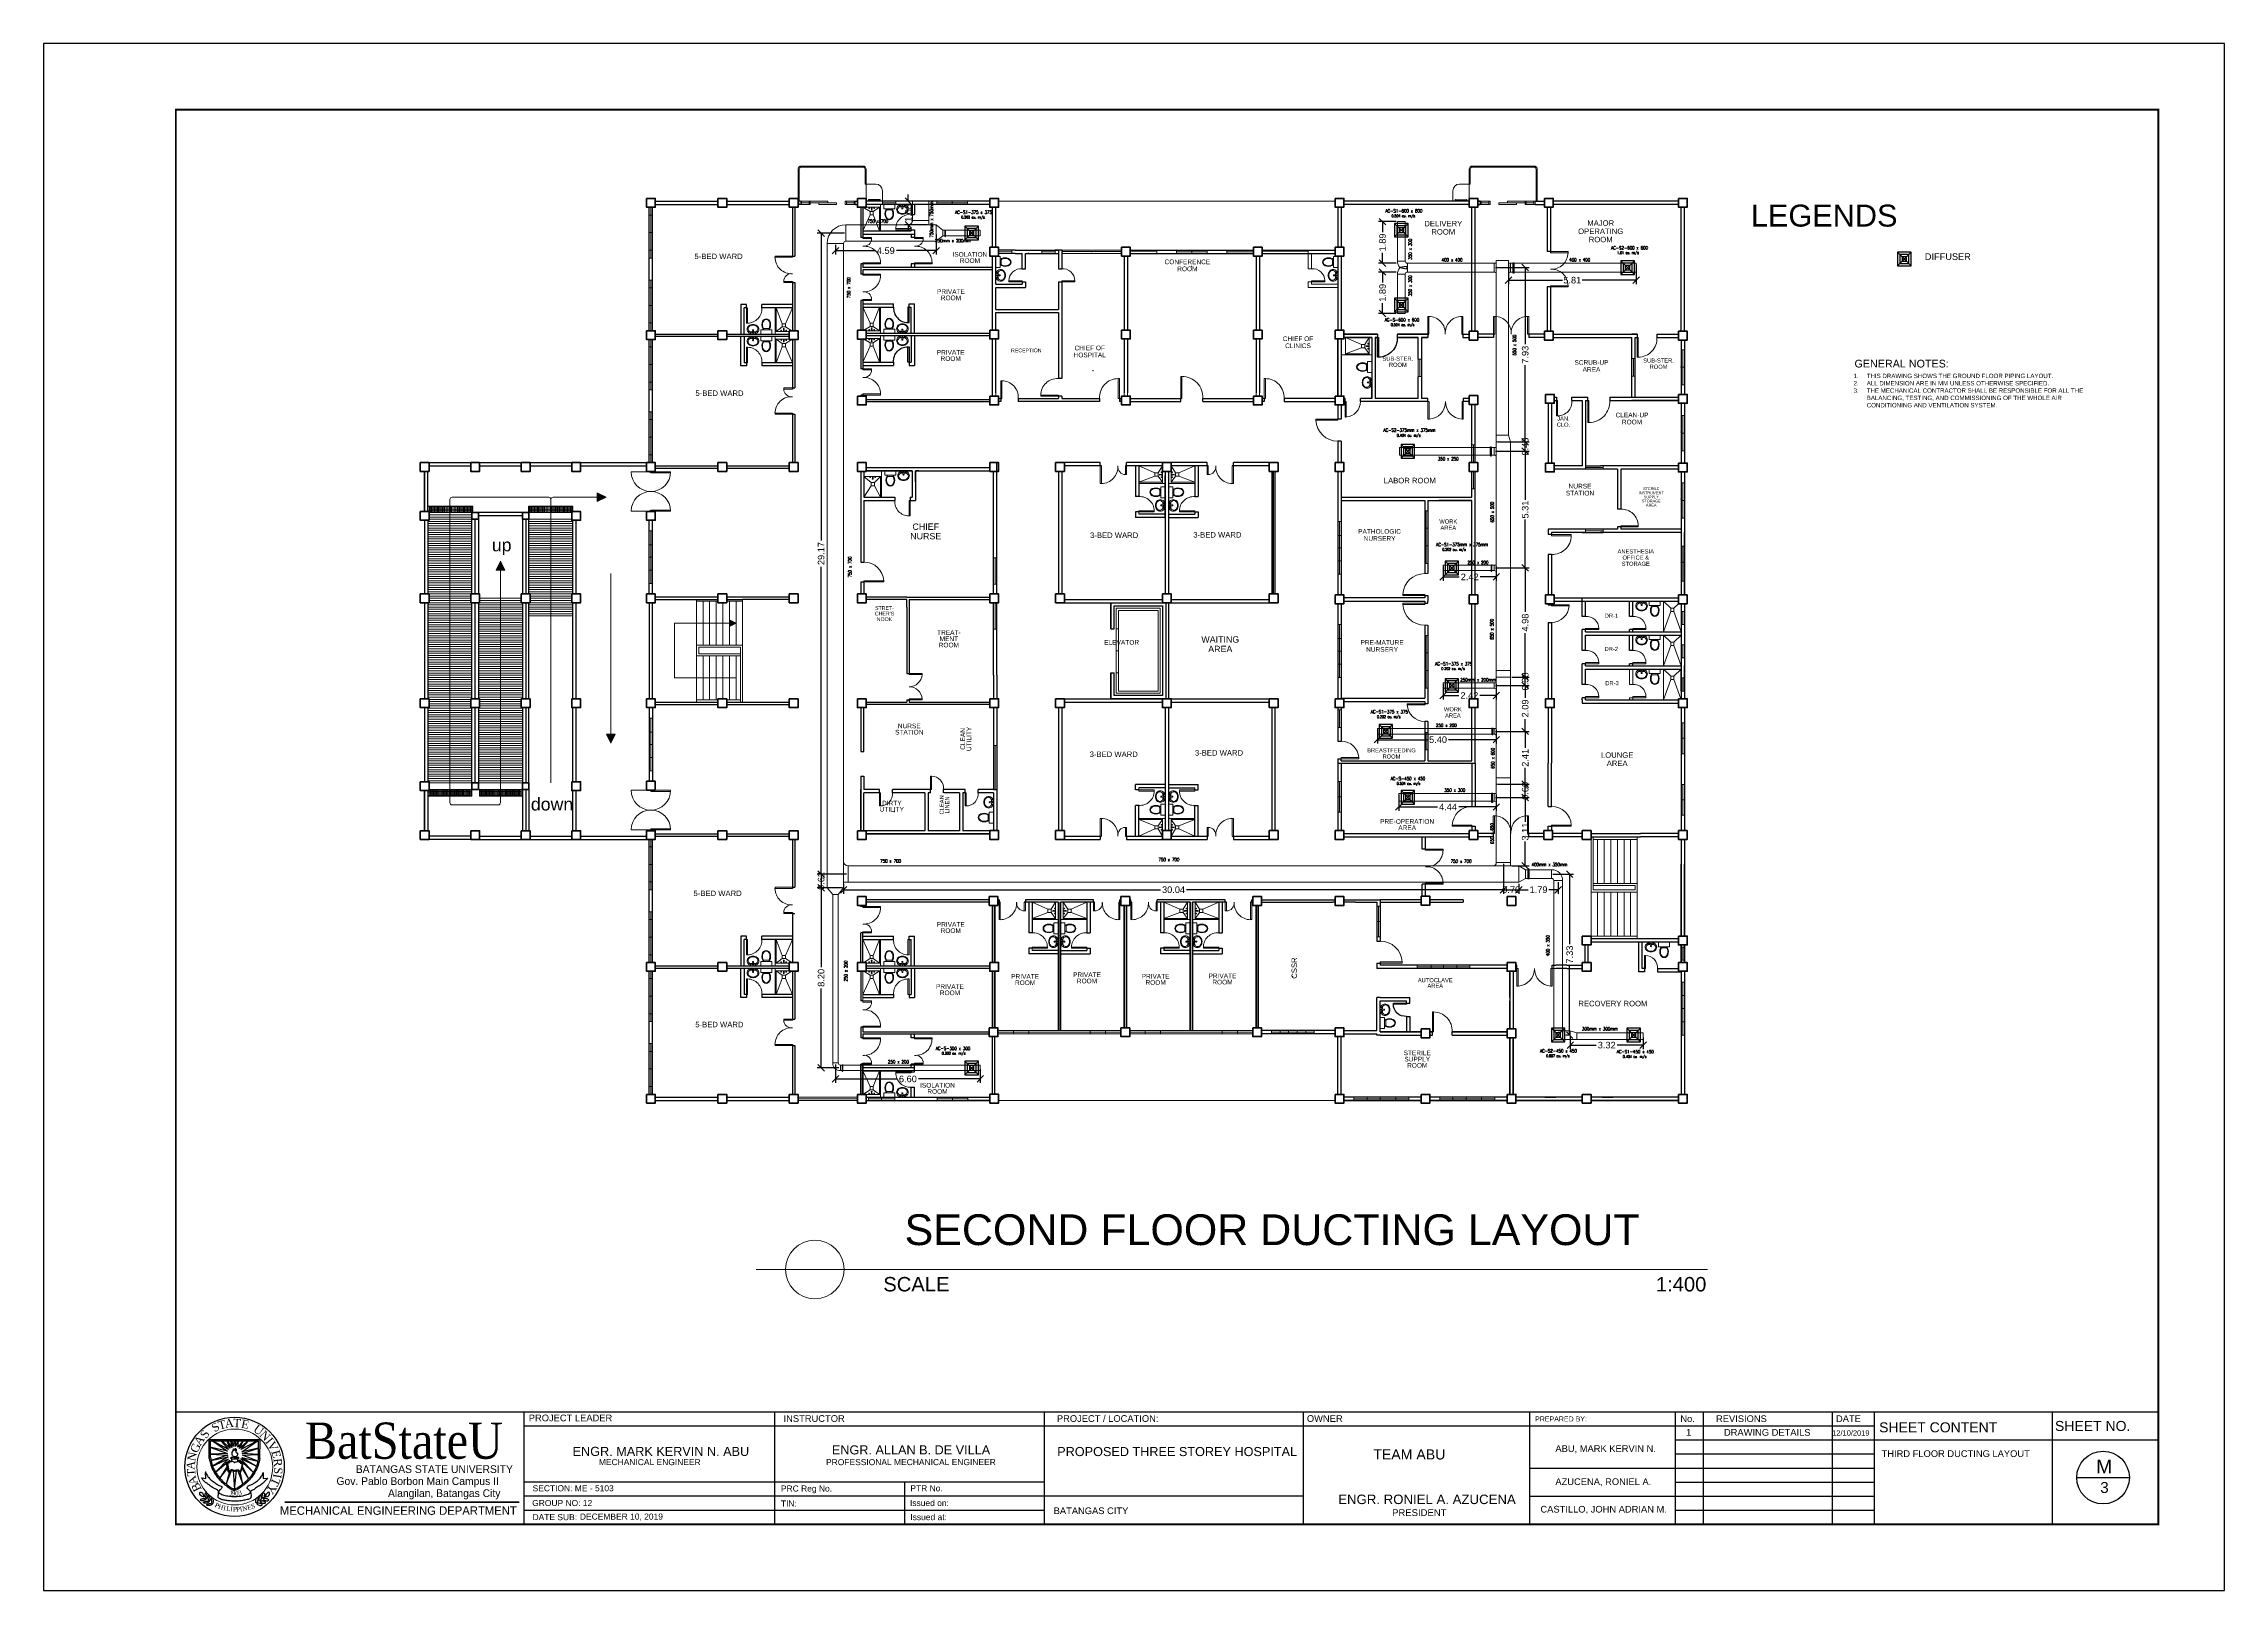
# Model space of a CAD drawing. Header units: millimetres. Extents: x 3 to 421, y 1 to 337.
# Drawn here: x 214.4 to 313.7, y 68.5 to 138.9 of the extents above; entities that cross this region are included whole.
import ezdxf
from ezdxf.enums import TextEntityAlignment as Align

# ---------------------------------------------------------------- set-up
doc = ezdxf.new("R2010")
doc.units = ezdxf.units.MM
doc.header["$MEASUREMENT"] = 0
for name, color, linetype in [('A.C.VOLUM DAMPER', 7, 'Continuous'), ('diffuser', 7, 'Continuous'), ('ducting label', 7, 'Continuous'), ('label', 7, 'Continuous'), ('Legends', 7, 'Continuous'), ('template', 7, 'Continuous')]:
    doc.layers.add(name, color=color, linetype=linetype)
doc.layers.add('ahu line', color=7, linetype='Continuous', lineweight=20)
doc.styles.add('Arch-Dim', font='simplex.shx', dxfattribs={"width": 0.75})
doc.styles.add('arial', font='arial.ttf')
doc.styles.add('CGOTHIC', font='GOTHIC.TTF')
doc.styles.add('GARAMOND', font='GARA.TTF')
doc.styles.get("Standard").update_dxf_attribs({"font": 'arial.ttf'})
doc.styles.add('SWISSLT175', font='swissl.ttf', dxfattribs={"height": 0.175})
doc.dimstyles.new('Copy of dimension', dxfattribs={"dimtxt": 0.3, "dimasz": 0.3, "dimexe": 0.18, "dimexo": 0.0625, "dimgap": 0.09, "dimtad": 0, "dimzin": 0, "dimdsep": 46, "dimtxsty": 'Standard', "dimblk": 'OBLIQUE', "dimcen": 0.09, "dimclrd": 256, "dimclre": 256, "dimclrt": 256, "dimadec": 0, "dimazin": 0, "dimtfac": 1, "dimtofl": 0, "dimtmove": 0, "dimatfit": 3, "dimldrblk": 'OBLIQUE', "dimfxl": 1, "dimtolj": 1, "dimtzin": 0, "dimarcsym": 0})

# ---------------------------------------------------------------- blocks, each defined once
blk = doc.blocks.new('dr 900')
at = {"color": 8, "ltscale": 0.03}
blk.add_lwpolyline([(0, 0), (0.05, 0), (0.05, 0.9), (0, 0.9)], close=True, dxfattribs=at)
blk.add_arc((0.05, 0.049), 0.851, 356.72685, 90, dxfattribs=at)
blk = doc.blocks.new('door-.60m')
at = {"color": 8, "ltscale": 0.03}
blk.add_lwpolyline([(0, 0), (0.05, 0), (0.05, 0.6), (0, 0.6)], close=True, dxfattribs=at)
blk.add_arc((0.05, 0.048), 0.552, 355.02089, 90, dxfattribs=at)
blk = doc.blocks.new('dr 700')
at = {"color": 8, "ltscale": 0.03}
blk.add_lwpolyline([(0, 0), (0.05, 0), (0.05, 0.7), (0, 0.7)], close=True, dxfattribs=at)
blk.add_arc((0.05, 0.048), 0.652, 355.75781, 90, dxfattribs=at)
blk = doc.blocks.new('AC-S-12')
at = {"layer": 'diffuser'}
for p, q in [((-0.15, 0.15), (0.15, -0.15)), ((0.15, 0.15), (-0.15, -0.15)), ((-0.15, 0.15), (-0.15, -0.15)), ((0.15, 0.15), (-0.15, 0.15)), ((-0.1, 0.1), (-0.1, -0.1)), ((0.1, 0.1), (-0.1, 0.1)), ((-0.05, 0.05), (-0.05, -0.05)), ((0.05, 0.05), (-0.05, 0.05)), ((0.05, -0.05), (0.05, 0.05)), ((0.1, -0.1), (0.1, 0.1)), ((0.15, -0.15), (0.15, 0.15)), ((-0.15, -0.15), (0.15, -0.15)), ((-0.1, -0.1), (0.1, -0.1)), ((-0.05, -0.05), (0.05, -0.05))]:
    blk.add_line(p, q, dxfattribs=at)
for points in [[(-0.358, 0.358, 0, 0.0447, 0), (-0.295, 0.295, 0, 0, 0), (-0.15, 0.15, 0, 0, 0)], [(0.358, 0.358, 0, 0.0447, 0), (0.295, 0.295, 0, 0, 0), (0.15, 0.15, 0, 0, 0)], [(-0.358, -0.358, 0, 0.0447, 0), (-0.295, -0.295, 0, 0, 0), (-0.15, -0.15, 0, 0, 0)], [(0.358, -0.358, 0, 0.0447, 0), (0.295, -0.295, 0, 0, 0), (0.15, -0.15, 0, 0, 0)]]:
    blk.add_lwpolyline(points, format="xyseb", dxfattribs=at)
blk = doc.blocks.new('fcu')
at = {"layer": 'diffuser', "color": 7, "xscale": 2.052644456280903, "yscale": 2.052644456280903, "zscale": 2.052644456280903}
blk.add_blockref('AC-S-12', (0, 0), dxfattribs=at)
blk = doc.blocks.new('_Oblique')
at = {"color": 0, "linetype": 'ByBlock', "lineweight": -2}
blk.add_line((-0.5, -0.5), (0.5, 0.5), dxfattribs=at)
blk = doc.blocks.new('*D27')
at = {"layer": 'Defpoints', "color": 0, "transparency": 16777216}
for p in [(254.689, 131.697), (253.748, 130.621), (254.689, 130.621)]:
    blk.add_point(p, dxfattribs=at)
at = {"layer": 'diffuser', "lineweight": -2, "transparency": 16777216}
for p, q in [((254.626, 131.697), (253.568, 131.697)), ((253.748, 131.697), (253.748, 131.997)), ((254.626, 130.621), (253.568, 130.621)), ((253.748, 130.621), (253.748, 130.321))]:
    blk.add_line(p, q, dxfattribs=at)
at = {"layer": 'diffuser', "lineweight": -2, "transparency": 16777216, "xscale": 0.3, "yscale": 0.3, "zscale": 0.3}
for p, rotation in [((253.748, 131.697), 270), ((253.748, 130.621), 90)]:
    blk.add_blockref('_Oblique', p, dxfattribs=dict(at, rotation=rotation))
at = {"layer": 'diffuser', "transparency": 16777216, "insert": (253.748, 131.159), "char_height": 0.3, "attachment_point": 5, "rotation": 90}
blk.add_mtext('\\A1;1.08', dxfattribs=at)
blk = doc.blocks.new('*D28')
at = {"layer": 'Defpoints', "color": 0, "transparency": 16777216}
for p in [(255.015, 130.246), (250.429, 129.771), (250.429, 129.445)]:
    blk.add_point(p, dxfattribs=at)
at = {"layer": 'diffuser', "lineweight": -2, "transparency": 16777216}
for p, q in [((255.015, 130.184), (255.015, 129.265)), ((250.429, 129.709), (250.429, 129.265)), ((250.429, 129.445), (252.236, 129.445)), ((255.015, 129.445), (253.208, 129.445))]:
    blk.add_line(p, q, dxfattribs=at)
at = {"layer": 'diffuser', "lineweight": -2, "transparency": 16777216, "xscale": 0.3, "yscale": 0.3, "zscale": 0.3, "rotation": 180}
blk.add_blockref('_Oblique', (250.429, 129.445), dxfattribs=at)
at = {"layer": 'diffuser', "lineweight": -2, "transparency": 16777216, "xscale": 0.3, "yscale": 0.3, "zscale": 0.3}
blk.add_blockref('_Oblique', (255.015, 129.445), dxfattribs=at)
at = {"layer": 'diffuser', "transparency": 16777216, "insert": (252.722, 129.445), "char_height": 0.3, "attachment_point": 5}
blk.add_mtext('\\A1;4.59', dxfattribs=at)
blk = doc.blocks.new('*D29')
at = {"layer": 'Defpoints', "color": 0, "transparency": 16777216}
for p in [(250.904, 130.246), (249.78, 101.072), (251.004, 101.072)]:
    blk.add_point(p, dxfattribs=at)
at = {"layer": 'diffuser', "lineweight": -2, "transparency": 16777216}
for p, q in [((250.841, 130.246), (249.6, 130.246)), ((249.78, 130.246), (249.78, 116.258)), ((249.78, 101.072), (249.78, 115.06)), ((250.941, 101.072), (249.6, 101.072))]:
    blk.add_line(p, q, dxfattribs=at)
at = {"layer": 'diffuser', "lineweight": -2, "transparency": 16777216, "xscale": 0.3, "yscale": 0.3, "zscale": 0.3}
for p, rotation in [((249.78, 130.246), 90), ((249.78, 101.072), 270)]:
    blk.add_blockref('_Oblique', p, dxfattribs=dict(at, rotation=rotation))
at = {"layer": 'diffuser', "transparency": 16777216, "insert": (249.78, 115.659), "char_height": 0.3, "attachment_point": 5, "rotation": 90}
blk.add_mtext('\\A1;29.17', dxfattribs=at)
blk = doc.blocks.new('*D30')
at = {"layer": 'Defpoints', "color": 0, "transparency": 16777216}
for p in [(249.78, 100.448), (250.804, 100.448), (251.004, 101.072)]:
    blk.add_point(p, dxfattribs=at)
at = {"layer": 'diffuser', "lineweight": -2, "transparency": 16777216}
for p, q in [((250.941, 101.072), (249.6, 101.072)), ((250.741, 100.448), (249.6, 100.448)), ((249.78, 101.072), (249.78, 100.448))]:
    blk.add_line(p, q, dxfattribs=at)
at = {"layer": 'diffuser', "lineweight": -2, "transparency": 16777216, "xscale": 0.3, "yscale": 0.3, "zscale": 0.3}
for p, rotation in [((249.78, 101.072), 90), ((249.78, 100.448), 270)]:
    blk.add_blockref('_Oblique', p, dxfattribs=dict(at, rotation=rotation))
at = {"layer": 'diffuser', "transparency": 16777216, "insert": (249.78, 100.76), "char_height": 0.3, "attachment_point": 5, "rotation": 90}
blk.add_mtext('\\A1;0.62', dxfattribs=at)
blk = doc.blocks.new('*D31')
at = {"layer": 'Defpoints', "color": 0, "transparency": 16777216}
for p in [(250.804, 100.448), (249.78, 92.25), (250.654, 92.25)]:
    blk.add_point(p, dxfattribs=at)
at = {"layer": 'diffuser', "lineweight": -2, "transparency": 16777216}
for p, q in [((250.741, 100.448), (249.6, 100.448)), ((249.78, 100.448), (249.78, 96.828)), ((249.78, 92.25), (249.78, 95.87)), ((250.591, 92.25), (249.6, 92.25))]:
    blk.add_line(p, q, dxfattribs=at)
at = {"layer": 'diffuser', "lineweight": -2, "transparency": 16777216, "xscale": 0.3, "yscale": 0.3, "zscale": 0.3}
for p, rotation in [((249.78, 100.448), 90), ((249.78, 92.25), 270)]:
    blk.add_blockref('_Oblique', p, dxfattribs=dict(at, rotation=rotation))
at = {"layer": 'diffuser', "transparency": 16777216, "insert": (249.78, 96.349), "char_height": 0.3, "attachment_point": 5, "rotation": 90}
blk.add_mtext('\\A1;8.20', dxfattribs=at)
blk = doc.blocks.new('*D32')
at = {"layer": 'Defpoints', "color": 0, "transparency": 16777216}
for p in [(250.429, 92.475), (257.026, 92.25), (257.026, 91.747)]:
    blk.add_point(p, dxfattribs=at)
at = {"layer": 'diffuser', "lineweight": -2, "transparency": 16777216}
for p, q in [((250.429, 92.412), (250.429, 91.567)), ((250.429, 91.747), (253.248, 91.747)), ((257.026, 91.747), (254.207, 91.747)), ((257.026, 92.187), (257.026, 91.567))]:
    blk.add_line(p, q, dxfattribs=at)
at = {"layer": 'diffuser', "lineweight": -2, "transparency": 16777216, "xscale": 0.3, "yscale": 0.3, "zscale": 0.3, "rotation": 180}
blk.add_blockref('_Oblique', (250.429, 91.747), dxfattribs=at)
at = {"layer": 'diffuser', "lineweight": -2, "transparency": 16777216, "xscale": 0.3, "yscale": 0.3, "zscale": 0.3}
blk.add_blockref('_Oblique', (257.026, 91.747), dxfattribs=at)
at = {"layer": 'diffuser', "transparency": 16777216, "insert": (253.728, 91.747), "char_height": 0.3, "attachment_point": 5}
blk.add_mtext('\\A1;6.60', dxfattribs=at)
blk = doc.blocks.new('*D33')
at = {"layer": 'Defpoints', "color": 0, "transparency": 16777216}
for p in [(280.841, 101.597), (250.804, 100.697), (280.841, 100.358)]:
    blk.add_point(p, dxfattribs=at)
at = {"layer": 'diffuser', "lineweight": -2, "transparency": 16777216}
for p, q in [((280.841, 101.534), (280.841, 100.178)), ((250.804, 100.634), (250.804, 100.178)), ((250.804, 100.358), (265.227, 100.358)), ((280.841, 100.358), (266.418, 100.358))]:
    blk.add_line(p, q, dxfattribs=at)
at = {"layer": 'diffuser', "lineweight": -2, "transparency": 16777216, "xscale": 0.3, "yscale": 0.3, "zscale": 0.3, "rotation": 180}
blk.add_blockref('_Oblique', (250.804, 100.358), dxfattribs=at)
at = {"layer": 'diffuser', "lineweight": -2, "transparency": 16777216, "xscale": 0.3, "yscale": 0.3, "zscale": 0.3}
blk.add_blockref('_Oblique', (280.841, 100.358), dxfattribs=at)
at = {"layer": 'diffuser', "transparency": 16777216, "insert": (265.822, 100.358), "char_height": 0.3, "attachment_point": 5}
blk.add_mtext('\\A1;30.04', dxfattribs=at)
blk = doc.blocks.new('*D34')
at = {"layer": 'Defpoints', "color": 0, "transparency": 16777216}
for p in [(280.841, 101.597), (281.541, 100.697), (281.541, 100.358)]:
    blk.add_point(p, dxfattribs=at)
at = {"layer": 'diffuser', "lineweight": -2, "transparency": 16777216}
for p, q in [((280.841, 101.534), (280.841, 100.178)), ((280.841, 100.358), (281.541, 100.358)), ((281.541, 100.634), (281.541, 100.178))]:
    blk.add_line(p, q, dxfattribs=at)
at = {"layer": 'diffuser', "lineweight": -2, "transparency": 16777216, "xscale": 0.3, "yscale": 0.3, "zscale": 0.3, "rotation": 180}
blk.add_blockref('_Oblique', (280.841, 100.358), dxfattribs=at)
at = {"layer": 'diffuser', "lineweight": -2, "transparency": 16777216, "xscale": 0.3, "yscale": 0.3, "zscale": 0.3}
blk.add_blockref('_Oblique', (281.541, 100.358), dxfattribs=at)
at = {"layer": 'diffuser', "transparency": 16777216, "insert": (281.191, 100.358), "char_height": 0.3, "attachment_point": 5}
blk.add_mtext('\\A1;0.70', dxfattribs=at)
blk = doc.blocks.new('*D35')
at = {"layer": 'Defpoints', "color": 0, "transparency": 16777216}
for p in [(281.541, 100.697), (283.332, 100.772), (283.332, 100.358)]:
    blk.add_point(p, dxfattribs=at)
at = {"layer": 'diffuser', "lineweight": -2, "transparency": 16777216}
for p, q in [((281.541, 100.634), (281.541, 100.178)), ((281.541, 100.358), (281.971, 100.358)), ((283.332, 100.358), (282.902, 100.358)), ((283.332, 100.709), (283.332, 100.178))]:
    blk.add_line(p, q, dxfattribs=at)
at = {"layer": 'diffuser', "lineweight": -2, "transparency": 16777216, "xscale": 0.3, "yscale": 0.3, "zscale": 0.3, "rotation": 180}
blk.add_blockref('_Oblique', (281.541, 100.358), dxfattribs=at)
at = {"layer": 'diffuser', "lineweight": -2, "transparency": 16777216, "xscale": 0.3, "yscale": 0.3, "zscale": 0.3}
blk.add_blockref('_Oblique', (283.332, 100.358), dxfattribs=at)
at = {"layer": 'diffuser', "transparency": 16777216, "insert": (282.437, 100.358), "char_height": 0.3, "attachment_point": 5}
blk.add_mtext('\\A1;1.79', dxfattribs=at)
blk = doc.blocks.new('*D36')
at = {"layer": 'Defpoints', "color": 0, "transparency": 16777216}
for p in [(283.032, 101.072), (283.854, 93.745), (283.884, 93.745)]:
    blk.add_point(p, dxfattribs=at)
at = {"layer": 'diffuser', "lineweight": -2, "transparency": 16777216}
for p, q in [((283.095, 101.072), (284.034, 101.072)), ((283.854, 101.072), (283.854, 97.887)), ((283.854, 93.745), (283.854, 96.93)), ((283.821, 93.745), (283.674, 93.745))]:
    blk.add_line(p, q, dxfattribs=at)
at = {"layer": 'diffuser', "lineweight": -2, "transparency": 16777216, "xscale": 0.3, "yscale": 0.3, "zscale": 0.3}
for p, rotation in [((283.854, 101.072), 90), ((283.854, 93.745), 270)]:
    blk.add_blockref('_Oblique', p, dxfattribs=dict(at, rotation=rotation))
at = {"layer": 'diffuser', "transparency": 16777216, "insert": (283.854, 97.408), "char_height": 0.3, "attachment_point": 5, "rotation": 90}
blk.add_mtext('\\A1;7.33', dxfattribs=at)
blk = doc.blocks.new('*D37')
at = {"layer": 'Defpoints', "color": 0, "transparency": 16777216}
for p in [(283.884, 93.745), (287.2, 93.695), (287.2, 93.285)]:
    blk.add_point(p, dxfattribs=at)
at = {"layer": 'diffuser', "lineweight": -2, "transparency": 16777216}
for p, q in [((283.884, 93.683), (283.884, 93.105)), ((287.2, 93.633), (287.2, 93.105)), ((283.884, 93.285), (285.064, 93.285)), ((287.2, 93.285), (286.02, 93.285))]:
    blk.add_line(p, q, dxfattribs=at)
at = {"layer": 'diffuser', "lineweight": -2, "transparency": 16777216, "xscale": 0.3, "yscale": 0.3, "zscale": 0.3, "rotation": 180}
blk.add_blockref('_Oblique', (283.884, 93.285), dxfattribs=at)
at = {"layer": 'diffuser', "lineweight": -2, "transparency": 16777216, "xscale": 0.3, "yscale": 0.3, "zscale": 0.3}
blk.add_blockref('_Oblique', (287.2, 93.285), dxfattribs=at)
at = {"layer": 'diffuser', "transparency": 16777216, "insert": (285.542, 93.285), "char_height": 0.3, "attachment_point": 5}
blk.add_mtext('\\A1;3.32', dxfattribs=at)
blk = doc.blocks.new('*D38')
at = {"layer": 'Defpoints', "color": 0, "transparency": 16777216}
for p in [(280.416, 104.561), (281.831, 104.561), (281.166, 101.447)]:
    blk.add_point(p, dxfattribs=at)
at = {"layer": 'diffuser', "lineweight": -2, "transparency": 16777216}
for p, q in [((280.479, 104.561), (282.011, 104.561)), ((281.831, 104.561), (281.831, 103.455)), ((281.831, 101.447), (281.831, 102.553)), ((281.229, 101.447), (282.011, 101.447))]:
    blk.add_line(p, q, dxfattribs=at)
at = {"layer": 'diffuser', "lineweight": -2, "transparency": 16777216, "xscale": 0.3, "yscale": 0.3, "zscale": 0.3}
for p, rotation in [((281.831, 104.561), 90), ((281.831, 101.447), 270)]:
    blk.add_blockref('_Oblique', p, dxfattribs=dict(at, rotation=rotation))
at = {"layer": 'diffuser', "transparency": 16777216, "insert": (281.831, 103.004), "char_height": 0.3, "attachment_point": 5, "rotation": 90}
blk.add_mtext('\\A1;3.11', dxfattribs=at)
blk = doc.blocks.new('*D39')
at = {"layer": 'Defpoints', "color": 0, "transparency": 16777216}
for p in [(276.076, 104.736), (280.516, 104.736), (276.076, 104.126)]:
    blk.add_point(p, dxfattribs=at)
at = {"layer": 'diffuser', "lineweight": -2, "transparency": 16777216}
for p, q in [((276.076, 104.674), (276.076, 103.946)), ((280.516, 104.674), (280.516, 103.946)), ((276.076, 104.126), (277.832, 104.126)), ((280.516, 104.126), (278.802, 104.126))]:
    blk.add_line(p, q, dxfattribs=at)
at = {"layer": 'diffuser', "lineweight": -2, "transparency": 16777216, "xscale": 0.3, "yscale": 0.3, "zscale": 0.3, "rotation": 180}
blk.add_blockref('_Oblique', (276.076, 104.126), dxfattribs=at)
at = {"layer": 'diffuser', "lineweight": -2, "transparency": 16777216, "xscale": 0.3, "yscale": 0.3, "zscale": 0.3}
blk.add_blockref('_Oblique', (280.516, 104.126), dxfattribs=at)
at = {"layer": 'diffuser', "transparency": 16777216, "insert": (278.317, 104.126), "char_height": 0.3, "attachment_point": 5}
blk.add_mtext('\\A1;4.44', dxfattribs=at)
blk = doc.blocks.new('*D40')
at = {"layer": 'Defpoints', "color": 0, "transparency": 16777216}
for p in [(280.516, 105.158), (280.516, 104.561), (281.831, 105.158)]:
    blk.add_point(p, dxfattribs=at)
at = {"layer": 'diffuser', "lineweight": -2, "transparency": 16777216}
for p, q in [((280.579, 105.158), (282.011, 105.158)), ((280.579, 104.561), (282.011, 104.561)), ((281.831, 104.561), (281.831, 105.158))]:
    blk.add_line(p, q, dxfattribs=at)
at = {"layer": 'diffuser', "lineweight": -2, "transparency": 16777216, "xscale": 0.3, "yscale": 0.3, "zscale": 0.3}
for p, rotation in [((281.831, 105.158), 90), ((281.831, 104.561), 270)]:
    blk.add_blockref('_Oblique', p, dxfattribs=dict(at, rotation=rotation))
at = {"layer": 'diffuser', "transparency": 16777216, "insert": (281.831, 104.86), "char_height": 0.3, "attachment_point": 5, "rotation": 90}
blk.add_mtext('\\A1;0.60', dxfattribs=at)
blk = doc.blocks.new('*D41')
at = {"layer": 'Defpoints', "color": 0, "transparency": 16777216}
for p in [(280.416, 107.568), (281.831, 107.568), (280.516, 105.158)]:
    blk.add_point(p, dxfattribs=at)
at = {"layer": 'diffuser', "lineweight": -2, "transparency": 16777216}
for p, q in [((280.479, 107.568), (282.011, 107.568)), ((281.831, 107.568), (281.831, 106.816)), ((281.831, 105.158), (281.831, 105.91)), ((280.579, 105.158), (282.011, 105.158))]:
    blk.add_line(p, q, dxfattribs=at)
at = {"layer": 'diffuser', "lineweight": -2, "transparency": 16777216, "xscale": 0.3, "yscale": 0.3, "zscale": 0.3}
for p, rotation in [((281.831, 107.568), 90), ((281.831, 105.158), 270)]:
    blk.add_blockref('_Oblique', p, dxfattribs=dict(at, rotation=rotation))
at = {"layer": 'diffuser', "transparency": 16777216, "insert": (281.831, 106.363), "char_height": 0.3, "attachment_point": 5, "rotation": 90}
blk.add_mtext('\\A1;2.41', dxfattribs=at)
blk = doc.blocks.new('*D42')
at = {"layer": 'Defpoints', "color": 0, "transparency": 16777216}
for p in [(275.112, 107.693), (280.516, 107.693), (275.112, 107.188)]:
    blk.add_point(p, dxfattribs=at)
at = {"layer": 'diffuser', "lineweight": -2, "transparency": 16777216}
for p, q in [((275.112, 107.63), (275.112, 107.008)), ((280.516, 107.63), (280.516, 107.008)), ((275.112, 107.188), (277.384, 107.188)), ((280.516, 107.188), (278.342, 107.188))]:
    blk.add_line(p, q, dxfattribs=at)
at = {"layer": 'diffuser', "lineweight": -2, "transparency": 16777216, "xscale": 0.3, "yscale": 0.3, "zscale": 0.3, "rotation": 180}
blk.add_blockref('_Oblique', (275.112, 107.188), dxfattribs=at)
at = {"layer": 'diffuser', "lineweight": -2, "transparency": 16777216, "xscale": 0.3, "yscale": 0.3, "zscale": 0.3}
blk.add_blockref('_Oblique', (280.516, 107.188), dxfattribs=at)
at = {"layer": 'diffuser', "transparency": 16777216, "insert": (277.863, 107.188), "char_height": 0.3, "attachment_point": 5}
blk.add_mtext('\\A1;5.40', dxfattribs=at)
blk = doc.blocks.new('*D43')
at = {"layer": 'Defpoints', "color": 0, "transparency": 16777216}
for p in [(280.416, 109.655), (281.831, 109.655), (280.416, 107.568)]:
    blk.add_point(p, dxfattribs=at)
at = {"layer": 'diffuser', "lineweight": -2, "transparency": 16777216}
for p, q in [((280.479, 109.655), (282.011, 109.655)), ((281.831, 109.655), (281.831, 109.094)), ((280.479, 107.568), (282.011, 107.568)), ((281.831, 107.568), (281.831, 108.129))]:
    blk.add_line(p, q, dxfattribs=at)
at = {"layer": 'diffuser', "lineweight": -2, "transparency": 16777216, "xscale": 0.3, "yscale": 0.3, "zscale": 0.3}
for p, rotation in [((281.831, 109.655), 90), ((281.831, 107.568), 270)]:
    blk.add_blockref('_Oblique', p, dxfattribs=dict(at, rotation=rotation))
at = {"layer": 'diffuser', "transparency": 16777216, "insert": (281.831, 108.611), "char_height": 0.3, "attachment_point": 5, "rotation": 90}
blk.add_mtext('\\A1;2.09', dxfattribs=at)
blk = doc.blocks.new('*D44')
at = {"layer": 'Defpoints', "color": 0, "transparency": 16777216}
for p in [(280.416, 109.655), (281.166, 110.03), (281.831, 110.03)]:
    blk.add_point(p, dxfattribs=at)
at = {"layer": 'diffuser', "lineweight": -2, "transparency": 16777216}
for p, q in [((280.479, 109.655), (282.011, 109.655)), ((281.229, 110.03), (282.011, 110.03)), ((281.831, 109.655), (281.831, 110.03))]:
    blk.add_line(p, q, dxfattribs=at)
at = {"layer": 'diffuser', "lineweight": -2, "transparency": 16777216, "xscale": 0.3, "yscale": 0.3, "zscale": 0.3}
for p, rotation in [((281.831, 110.03), 90), ((281.831, 109.655), 270)]:
    blk.add_blockref('_Oblique', p, dxfattribs=dict(at, rotation=rotation))
at = {"layer": 'diffuser', "transparency": 16777216, "insert": (281.831, 109.842), "char_height": 0.3, "attachment_point": 5, "rotation": 90}
blk.add_mtext('\\A1;0.38', dxfattribs=at)
blk = doc.blocks.new('*D45')
at = {"layer": 'Defpoints', "color": 0, "transparency": 16777216}
for p in [(280.416, 115.006), (281.831, 115.006), (281.166, 110.03)]:
    blk.add_point(p, dxfattribs=at)
at = {"layer": 'diffuser', "lineweight": -2, "transparency": 16777216}
for p, q in [((280.479, 115.006), (282.011, 115.006)), ((281.831, 115.006), (281.831, 113.004)), ((281.831, 110.03), (281.831, 112.032)), ((281.229, 110.03), (282.011, 110.03))]:
    blk.add_line(p, q, dxfattribs=at)
at = {"layer": 'diffuser', "lineweight": -2, "transparency": 16777216, "xscale": 0.3, "yscale": 0.3, "zscale": 0.3}
for p, rotation in [((281.831, 115.006), 90), ((281.831, 110.03), 270)]:
    blk.add_blockref('_Oblique', p, dxfattribs=dict(at, rotation=rotation))
at = {"layer": 'diffuser', "transparency": 16777216, "insert": (281.831, 112.518), "char_height": 0.3, "attachment_point": 5, "rotation": 90}
blk.add_mtext('\\A1;4.98', dxfattribs=at)
blk = doc.blocks.new('*D46')
at = {"layer": 'Defpoints', "color": 0, "transparency": 16777216}
for p in [(278.097, 109.78), (280.516, 109.78), (278.097, 109.202)]:
    blk.add_point(p, dxfattribs=at)
at = {"layer": 'diffuser', "lineweight": -2, "transparency": 16777216}
for p, q in [((278.097, 109.717), (278.097, 109.022)), ((280.516, 109.717), (280.516, 109.022)), ((278.097, 109.202), (278.808, 109.202)), ((280.516, 109.202), (279.77, 109.202))]:
    blk.add_line(p, q, dxfattribs=at)
at = {"layer": 'diffuser', "lineweight": -2, "transparency": 16777216, "xscale": 0.3, "yscale": 0.3, "zscale": 0.3, "rotation": 180}
blk.add_blockref('_Oblique', (278.097, 109.202), dxfattribs=at)
at = {"layer": 'diffuser', "lineweight": -2, "transparency": 16777216, "xscale": 0.3, "yscale": 0.3, "zscale": 0.3}
blk.add_blockref('_Oblique', (280.516, 109.202), dxfattribs=at)
at = {"layer": 'diffuser', "transparency": 16777216, "insert": (279.289, 109.202), "char_height": 0.3, "attachment_point": 5}
blk.add_mtext('\\A1;2.42', dxfattribs=at)
blk = doc.blocks.new('*D47')
at = {"layer": 'Defpoints', "color": 0, "transparency": 16777216}
for p in [(278.097, 115.131), (278.097, 114.598), (280.516, 115.131)]:
    blk.add_point(p, dxfattribs=at)
at = {"layer": 'diffuser', "lineweight": -2, "transparency": 16777216}
for p, q in [((278.097, 115.068), (278.097, 114.418)), ((278.097, 114.598), (278.822, 114.598)), ((280.516, 114.598), (279.784, 114.598)), ((280.516, 115.068), (280.516, 114.418))]:
    blk.add_line(p, q, dxfattribs=at)
at = {"layer": 'diffuser', "lineweight": -2, "transparency": 16777216, "xscale": 0.3, "yscale": 0.3, "zscale": 0.3, "rotation": 180}
blk.add_blockref('_Oblique', (278.097, 114.598), dxfattribs=at)
at = {"layer": 'diffuser', "lineweight": -2, "transparency": 16777216, "xscale": 0.3, "yscale": 0.3, "zscale": 0.3}
blk.add_blockref('_Oblique', (280.516, 114.598), dxfattribs=at)
at = {"layer": 'diffuser', "transparency": 16777216, "insert": (279.303, 114.598), "char_height": 0.3, "attachment_point": 5}
blk.add_mtext('\\A1;2.42', dxfattribs=at)
blk = doc.blocks.new('*D48')
at = {"layer": 'Defpoints', "color": 0, "transparency": 16777216}
for p in [(280.416, 120.316), (281.831, 120.316), (280.516, 115.006)]:
    blk.add_point(p, dxfattribs=at)
at = {"layer": 'diffuser', "lineweight": -2, "transparency": 16777216}
for p, q in [((280.479, 120.316), (282.011, 120.316)), ((281.831, 120.316), (281.831, 118.111)), ((281.831, 115.006), (281.831, 117.21)), ((280.579, 115.006), (282.011, 115.006))]:
    blk.add_line(p, q, dxfattribs=at)
at = {"layer": 'diffuser', "lineweight": -2, "transparency": 16777216, "xscale": 0.3, "yscale": 0.3, "zscale": 0.3}
for p, rotation in [((281.831, 120.316), 90), ((281.831, 115.006), 270)]:
    blk.add_blockref('_Oblique', p, dxfattribs=dict(at, rotation=rotation))
at = {"layer": 'diffuser', "transparency": 16777216, "insert": (281.831, 117.661), "char_height": 0.3, "attachment_point": 5, "rotation": 90}
blk.add_mtext('\\A1;5.31', dxfattribs=at)
blk = doc.blocks.new('*D49')
at = {"layer": 'Defpoints', "color": 0, "transparency": 16777216}
for p in [(280.416, 120.316), (280.516, 120.741), (281.831, 120.741)]:
    blk.add_point(p, dxfattribs=at)
at = {"layer": 'diffuser', "lineweight": -2, "transparency": 16777216}
for p, q in [((280.479, 120.316), (282.011, 120.316)), ((280.579, 120.741), (282.011, 120.741)), ((281.831, 120.316), (281.831, 120.741))]:
    blk.add_line(p, q, dxfattribs=at)
at = {"layer": 'diffuser', "lineweight": -2, "transparency": 16777216, "xscale": 0.3, "yscale": 0.3, "zscale": 0.3}
for p, rotation in [((281.831, 120.741), 90), ((281.831, 120.316), 270)]:
    blk.add_blockref('_Oblique', p, dxfattribs=dict(at, rotation=rotation))
at = {"layer": 'diffuser', "transparency": 16777216, "insert": (281.831, 120.528), "char_height": 0.3, "attachment_point": 5, "rotation": 90}
blk.add_mtext('\\A1;0.43', dxfattribs=at)
blk = doc.blocks.new('*D50')
at = {"layer": 'Defpoints', "color": 0, "transparency": 16777216}
for p in [(280.416, 128.673), (281.831, 128.673), (280.516, 120.741)]:
    blk.add_point(p, dxfattribs=at)
at = {"layer": 'diffuser', "lineweight": -2, "transparency": 16777216}
for p, q in [((280.479, 128.673), (282.011, 128.673)), ((281.831, 128.673), (281.831, 125.185)), ((281.831, 120.741), (281.831, 124.228)), ((280.579, 120.741), (282.011, 120.741))]:
    blk.add_line(p, q, dxfattribs=at)
at = {"layer": 'diffuser', "lineweight": -2, "transparency": 16777216, "xscale": 0.3, "yscale": 0.3, "zscale": 0.3}
for p, rotation in [((281.831, 128.673), 90), ((281.831, 120.741), 270)]:
    blk.add_blockref('_Oblique', p, dxfattribs=dict(at, rotation=rotation))
at = {"layer": 'diffuser', "transparency": 16777216, "insert": (281.831, 124.707), "char_height": 0.3, "attachment_point": 5, "rotation": 90}
blk.add_mtext('\\A1;7.93', dxfattribs=at)
blk = doc.blocks.new('*D51')
at = {"layer": 'Defpoints', "color": 0, "transparency": 16777216}
for p in [(281.066, 128.873), (286.878, 128.873), (286.878, 128.101)]:
    blk.add_point(p, dxfattribs=at)
at = {"layer": 'diffuser', "lineweight": -2, "transparency": 16777216}
for p, q in [((281.066, 128.81), (281.066, 127.921)), ((281.066, 128.101), (283.521, 128.101)), ((286.878, 128.101), (284.423, 128.101)), ((286.878, 128.81), (286.878, 127.921))]:
    blk.add_line(p, q, dxfattribs=at)
at = {"layer": 'diffuser', "lineweight": -2, "transparency": 16777216, "xscale": 0.3, "yscale": 0.3, "zscale": 0.3, "rotation": 180}
blk.add_blockref('_Oblique', (281.066, 128.101), dxfattribs=at)
at = {"layer": 'diffuser', "lineweight": -2, "transparency": 16777216, "xscale": 0.3, "yscale": 0.3, "zscale": 0.3}
blk.add_blockref('_Oblique', (286.878, 128.101), dxfattribs=at)
at = {"layer": 'diffuser', "transparency": 16777216, "insert": (283.972, 128.101), "char_height": 0.3, "attachment_point": 5}
blk.add_mtext('\\A1;5.81', dxfattribs=at)
blk = doc.blocks.new('*D52')
at = {"layer": 'Defpoints', "color": 0, "transparency": 16777216}
for p in [(275.335, 130.765), (276.016, 130.765), (276.016, 128.873)]:
    blk.add_point(p, dxfattribs=at)
at = {"layer": 'diffuser', "lineweight": -2, "transparency": 16777216}
for p, q in [((275.954, 130.765), (275.155, 130.765)), ((275.335, 130.765), (275.335, 130.285)), ((275.335, 128.873), (275.335, 129.353)), ((275.954, 128.873), (275.155, 128.873))]:
    blk.add_line(p, q, dxfattribs=at)
at = {"layer": 'diffuser', "lineweight": -2, "transparency": 16777216, "xscale": 0.3, "yscale": 0.3, "zscale": 0.3}
for p, rotation in [((275.335, 130.765), 90), ((275.335, 128.873), 270)]:
    blk.add_blockref('_Oblique', p, dxfattribs=dict(at, rotation=rotation))
at = {"layer": 'diffuser', "transparency": 16777216, "insert": (275.335, 129.819), "char_height": 0.3, "attachment_point": 5, "rotation": 90}
blk.add_mtext('\\A1;1.89', dxfattribs=at)
blk = doc.blocks.new('*D53')
at = {"layer": 'Defpoints', "color": 0, "transparency": 16777216}
for p in [(276.016, 128.473), (275.335, 126.58), (276.016, 126.58)]:
    blk.add_point(p, dxfattribs=at)
at = {"layer": 'diffuser', "lineweight": -2, "transparency": 16777216}
for p, q in [((275.954, 128.473), (275.155, 128.473)), ((275.335, 128.473), (275.335, 127.992)), ((275.954, 126.58), (275.155, 126.58)), ((275.335, 126.58), (275.335, 127.06))]:
    blk.add_line(p, q, dxfattribs=at)
at = {"layer": 'diffuser', "lineweight": -2, "transparency": 16777216, "xscale": 0.3, "yscale": 0.3, "zscale": 0.3}
for p, rotation in [((275.335, 128.473), 90), ((275.335, 126.58), 270)]:
    blk.add_blockref('_Oblique', p, dxfattribs=dict(at, rotation=rotation))
at = {"layer": 'diffuser', "transparency": 16777216, "insert": (275.335, 127.526), "char_height": 0.3, "attachment_point": 5, "rotation": 90}
blk.add_mtext('\\A1;1.89', dxfattribs=at)

msp = doc.modelspace()

# ---------------------------------------------------------------- hatches: boundary and pattern name
at = {"layer": 'A.C.VOLUM DAMPER'}
h = msp.add_hatch(dxfattribs=at)
h.set_pattern_fill('ANSI31', color=256, scale=0.001864, angle=-90, style=0)
h.set_pattern_definition([(315, (-174.23303267, -111.23252256), (0.00016477009232, 0.00016477009232), [])])
h.paths.add_polyline_path([(255.426, 130.111), (255.431, 130.111), (255.431, 130.121), (255.414, 130.121), (255.414, 130.111), (255.419, 130.111), (255.419, 130.084), (255.443, 130.084), (255.443, 130.09), (255.426, 130.09)])
h = msp.add_hatch(dxfattribs=at)
h.set_pattern_fill('ANSI31', color=256, scale=0.002646, angle=-90, style=0)
h.set_pattern_definition([(315, (-328.65232593, -214.15764165), (0.00023391046708, 0.00023391046708), [])])
h.paths.add_polyline_path([(281.3, 128.457), (281.307, 128.457), (281.307, 128.473), (281.282, 128.473), (281.282, 128.457), (281.289, 128.457), (281.289, 128.419), (281.323, 128.419), (281.323, 128.428), (281.3, 128.428)])
h = msp.add_hatch(dxfattribs=at)
h.set_pattern_fill('ANSI31', color=256, scale=0.002646, angle=-90, style=0)
h.set_pattern_definition([(315, (-329.67892475, -222.48953128), (0.00023391046708, 0.00023391046708), [])])
h.paths.add_polyline_path([(280.273, 120.125), (280.28, 120.125), (280.28, 120.141), (280.256, 120.141), (280.256, 120.125), (280.263, 120.125), (280.263, 120.087), (280.297, 120.087), (280.297, 120.096), (280.273, 120.096)])
h = msp.add_hatch(dxfattribs=at)
h.set_pattern_fill('ANSI31', color=256, scale=0.001864, angle=-90, style=0)
h.set_pattern_definition([(315, (-149.35956441, -126.47298682), (0.00016477009232, 0.00016477009232), [])])
h.paths.add_polyline_path([(280.3, 114.87), (280.305, 114.87), (280.305, 114.881), (280.288, 114.881), (280.288, 114.87), (280.293, 114.87), (280.293, 114.843), (280.317, 114.843), (280.317, 114.849), (280.3, 114.849)])
h = msp.add_hatch(dxfattribs=at)
h.set_pattern_fill('ANSI31', color=256, scale=0.001864, angle=-90, style=0)
h.set_pattern_definition([(315, (-149.3211537, -133.91095778), (0.00016477009232, 0.00016477009232), [])])
h.paths.add_polyline_path([(280.338, 107.432), (280.343, 107.432), (280.343, 107.443), (280.326, 107.443), (280.326, 107.432), (280.331, 107.432), (280.331, 107.405), (280.355, 107.405), (280.355, 107.411), (280.338, 107.411)])
h = msp.add_hatch(dxfattribs=at)
h.set_pattern_fill('ANSI31', color=256, scale=0.002646, angle=-90, style=0)
h.set_pattern_definition([(315, (-329.6278703, -238.24372824), (0.00023391046708, 0.00023391046708), [])])
h.paths.add_polyline_path([(280.324, 104.371), (280.331, 104.371), (280.331, 104.386), (280.307, 104.386), (280.307, 104.371), (280.314, 104.371), (280.314, 104.333), (280.348, 104.333), (280.348, 104.342), (280.324, 104.342)])
h = msp.add_hatch(dxfattribs=at)
h.set_pattern_fill('ANSI31', color=256, scale=0.002646, angle=-270, style=0)
h.set_pattern_definition([(135, (891.92420932, 443.9018354), (-0.00023391046708, -0.00023391046708), [])])
h.paths.add_polyline_path([(281.972, 101.287), (281.965, 101.287), (281.965, 101.272), (281.99, 101.272), (281.99, 101.287), (281.983, 101.287), (281.983, 101.325), (281.949, 101.325), (281.949, 101.316), (281.972, 101.316)])
h = msp.add_hatch(dxfattribs=at)
h.set_pattern_fill('ANSI31', color=256, scale=0.001864, angle=-90, style=0)
h.set_pattern_definition([(315, (-178.90665753, -149.22933315), (0.00016477009232, 0.00016477009232), [])])
h.paths.add_polyline_path([(250.753, 92.114), (250.758, 92.114), (250.758, 92.125), (250.741, 92.125), (250.741, 92.114), (250.746, 92.114), (250.746, 92.087), (250.769, 92.087), (250.769, 92.093), (250.753, 92.093)])

# ---------------------------------------------------------------- linework, layer by layer
at = {"color": 8, "lineweight": 9}
for p, q in [((252.269, 132.472), (251.799, 132.472)), ((252.569, 131.697), (252.569, 132.172)), ((278.539, 131.698), (278.539, 132.172)), ((278.839, 132.472), (279.309, 132.472)), ((279.279, 132.3), (279.279, 131.825)), ((241.954, 129.109), (241.954, 131.422)), ((241.954, 130.265), (241.954, 131.065)), ((241.954, 131.065), (242.104, 131.065)), ((242.029, 131.422), (242.029, 129.109)), ((242.104, 131.065), (242.104, 129.465)), ((251.829, 131.697), (252.629, 131.697)), ((251.829, 131.422), (252.479, 131.422)), ((251.923, 131.547), (252.523, 131.547)), ((251.949, 131.777), (251.929, 131.777)), ((251.929, 131.777), (251.929, 131.697)), ((251.948, 131.422), (251.982, 131.422)), ((251.948, 131.421), (251.948, 131.422)), ((251.948, 131.421), (251.982, 131.421)), ((251.948, 131.421), (251.951, 131.414)), ((251.948, 131.388), (251.951, 131.392)), ((251.948, 131.366), (251.948, 131.388)), ((251.948, 131.366), (251.982, 131.366)), ((251.952, 131.364), (251.948, 131.366)), ((251.949, 131.697), (251.949, 131.777)), ((252.199, 131.767), (251.949, 131.767)), ((252.199, 131.747), (251.949, 131.747)), ((251.951, 131.414), (251.979, 131.414)), ((251.951, 131.4), (251.952, 131.402)), ((251.951, 131.4), (251.979, 131.4)), ((251.951, 131.394), (251.951, 131.4)), ((251.952, 131.402), (251.978, 131.402)), ((251.952, 131.388), (251.959, 131.388)), ((251.952, 131.375), (251.952, 131.387)), ((251.952, 131.364), (251.978, 131.364)), ((251.952, 131.363), (251.952, 131.364)), ((251.952, 131.363), (251.978, 131.363)), ((251.954, 131.414), (251.954, 131.402)), ((251.959, 131.375), (251.959, 131.387)), ((251.978, 131.388), (251.971, 131.388)), ((251.971, 131.375), (251.971, 131.387)), ((251.976, 131.414), (251.976, 131.402)), ((251.979, 131.4), (251.978, 131.402)), ((251.978, 131.375), (251.978, 131.387)), ((251.978, 131.364), (251.982, 131.366)), ((251.978, 131.363), (251.978, 131.364)), ((251.982, 131.421), (251.979, 131.414)), ((251.979, 131.394), (251.979, 131.4)), ((251.982, 131.388), (251.98, 131.392)), ((251.982, 131.421), (251.982, 131.422)), ((251.982, 131.366), (251.982, 131.388)), ((252.061, 131.416), (252.05, 131.422)), ((252.05, 131.422), (252.108, 131.422)), ((252.066, 131.336), (252.058, 131.294)), ((252.098, 131.29), (252.059, 131.29)), ((252.096, 131.416), (252.061, 131.416)), ((252.061, 131.406), (252.061, 131.416)), ((252.061, 131.416), (252.096, 131.416)), ((252.096, 131.406), (252.061, 131.406)), ((252.062, 131.388), (252.064, 131.392)), ((252.062, 131.366), (252.062, 131.388)), ((252.062, 131.366), (252.071, 131.366)), ((252.066, 131.364), (252.062, 131.366)), ((252.065, 131.402), (252.071, 131.402)), ((252.065, 131.4), (252.065, 131.402)), ((252.065, 131.4), (252.071, 131.4)), ((252.065, 131.394), (252.065, 131.4)), ((252.065, 131.388), (252.071, 131.388)), ((252.066, 131.375), (252.066, 131.387)), ((252.066, 131.364), (252.071, 131.364)), ((252.066, 131.363), (252.066, 131.364)), ((252.066, 131.363), (252.071, 131.363)), ((252.066, 131.344), (252.066, 131.336)), ((252.091, 131.344), (252.066, 131.344)), ((252.066, 131.336), (252.091, 131.336)), ((252.066, 131.336), (252.091, 131.336)), ((252.067, 131.406), (252.067, 131.402)), ((252.071, 131.344), (252.071, 131.406)), ((252.071, 131.406), (252.086, 131.406)), ((252.086, 131.406), (252.086, 131.344)), ((252.086, 131.402), (252.092, 131.402)), ((252.086, 131.4), (252.093, 131.4)), ((252.092, 131.388), (252.086, 131.388)), ((252.086, 131.366), (252.095, 131.366)), ((252.086, 131.364), (252.092, 131.364)), ((252.086, 131.363), (252.092, 131.363)), ((252.09, 131.406), (252.09, 131.402)), ((252.091, 131.336), (252.091, 131.344)), ((252.091, 131.336), (252.1, 131.294)), ((252.093, 131.4), (252.092, 131.402)), ((252.092, 131.375), (252.092, 131.387)), ((252.092, 131.364), (252.095, 131.366)), ((252.092, 131.363), (252.092, 131.364)), ((252.093, 131.394), (252.093, 131.4)), ((252.095, 131.388), (252.093, 131.392)), ((252.095, 131.366), (252.095, 131.388)), ((252.108, 131.422), (252.096, 131.416)), ((252.096, 131.416), (252.096, 131.406)), ((252.175, 131.421), (252.175, 131.422)), ((252.175, 131.422), (252.209, 131.422)), ((252.175, 131.421), (252.179, 131.414)), ((252.175, 131.421), (252.209, 131.421)), ((252.176, 131.388), (252.178, 131.392)), ((252.176, 131.366), (252.176, 131.388)), ((252.179, 131.364), (252.176, 131.366)), ((252.176, 131.366), (252.209, 131.366)), ((252.178, 131.4), (252.179, 131.402)), ((252.178, 131.394), (252.178, 131.4)), ((252.178, 131.4), (252.206, 131.4)), ((252.179, 131.414), (252.206, 131.414)), ((252.179, 131.402), (252.206, 131.402)), ((252.179, 131.388), (252.186, 131.388)), ((252.179, 131.375), (252.179, 131.387)), ((252.179, 131.363), (252.179, 131.364)), ((252.179, 131.364), (252.205, 131.364)), ((252.179, 131.363), (252.205, 131.363)), ((252.181, 131.414), (252.181, 131.402)), ((252.186, 131.375), (252.186, 131.387)), ((252.206, 131.388), (252.198, 131.388)), ((252.198, 131.375), (252.198, 131.387)), ((252.199, 131.767), (252.449, 131.767)), ((252.199, 131.747), (252.449, 131.747)), ((252.204, 131.414), (252.204, 131.402)), ((252.205, 131.375), (252.205, 131.387)), ((252.205, 131.364), (252.209, 131.366)), ((252.205, 131.363), (252.205, 131.364)), ((252.209, 131.421), (252.206, 131.414)), ((252.206, 131.4), (252.206, 131.402)), ((252.206, 131.394), (252.206, 131.4)), ((252.209, 131.388), (252.207, 131.392)), ((252.209, 131.421), (252.209, 131.422)), ((252.209, 131.366), (252.209, 131.388)), ((252.449, 131.697), (252.449, 131.777)), ((252.449, 131.777), (252.469, 131.777)), ((252.469, 131.777), (252.469, 131.697)), ((252.523, 131.547), (253.123, 131.547)), ((252.579, 131.547), (252.579, 131.697)), ((253.179, 131.697), (252.579, 131.697)), ((253.179, 131.622), (252.579, 131.622)), ((252.629, 131.547), (252.629, 131.347)), ((253.129, 131.547), (252.629, 131.547)), ((252.629, 131.347), (253.129, 131.347)), ((252.788, 131.297), (252.969, 131.297)), ((253.129, 131.347), (253.129, 131.547)), ((253.179, 131.547), (253.179, 131.697)), ((253.454, 131.445), (253.352, 131.445)), ((253.464, 131.349), (253.451, 131.471)), ((253.493, 131.349), (253.507, 131.471)), ((255.048, 131.697), (255.048, 131.547)), ((256.448, 131.622), (255.048, 131.622)), ((255.748, 131.697), (255.748, 131.547)), ((256.448, 131.547), (256.448, 131.697)), ((273.179, 131.697), (257.854, 131.697)), ((278.658, 131.775), (278.638, 131.775)), ((278.638, 131.775), (278.638, 131.695)), ((278.658, 131.695), (278.658, 131.775)), ((278.908, 131.765), (278.658, 131.765)), ((278.908, 131.745), (278.658, 131.745)), ((278.908, 131.765), (279.158, 131.765)), ((278.908, 131.745), (279.158, 131.745)), ((279.158, 131.695), (279.158, 131.775)), ((279.158, 131.775), (279.178, 131.775)), ((279.178, 131.775), (279.178, 131.695)), ((241.954, 130.265), (242.104, 130.265)), ((242.104, 129.465), (241.954, 129.465)), ((241.954, 128.609), (241.954, 129.109)), ((241.954, 129.109), (242.104, 129.109)), ((257.579, 128.673), (257.579, 129.2)), ((257.929, 129.173), (257.729, 129.173)), ((257.729, 129.173), (257.729, 128.673)), ((257.854, 129.473), (257.854, 129.473)), ((257.854, 129.473), (258.454, 129.473)), ((258.454, 129.398), (257.854, 129.4)), ((257.929, 128.673), (257.929, 129.173)), ((258.454, 129.473), (258.454, 129.323)), ((259.829, 129.323), (259.829, 129.473)), ((259.829, 129.398), (260.429, 129.398)), ((260.429, 129.323), (259.829, 129.323)), ((260.429, 129.473), (260.429, 129.323)), ((261.491, 129.473), (260.729, 129.473)), ((263.454, 129.4), (260.729, 129.4)), ((261.491, 129.323), (260.729, 129.323)), ((262.691, 129.473), (261.491, 129.473)), ((262.691, 129.323), (261.491, 129.323)), ((262.691, 129.473), (263.454, 129.473)), ((262.691, 129.323), (263.454, 129.323)), ((263.854, 129.473), (263.854, 129.473)), ((265.054, 129.398), (263.854, 129.4)), ((265.054, 129.473), (265.054, 129.323)), ((265.954, 129.323), (265.954, 129.473)), ((267.354, 129.398), (265.954, 129.398)), ((266.654, 129.323), (265.954, 129.323)), ((266.654, 129.473), (266.654, 129.323)), ((266.654, 129.473), (267.354, 129.473)), ((267.354, 129.473), (267.354, 129.323)), ((268.254, 129.473), (268.254, 129.323)), ((268.254, 129.398), (269.454, 129.398)), ((269.854, 129.473), (269.854, 129.473)), ((271.954, 129.398), (269.854, 129.4)), ((271.954, 129.323), (271.954, 129.473)), ((271.954, 129.323), (272.104, 129.323)), ((273.104, 129.173), (273.304, 129.173)), ((273.104, 128.673), (273.104, 129.173)), ((273.304, 129.2), (273.304, 127.923)), ((273.304, 129.173), (273.304, 128.673)), ((241.954, 128.609), (241.954, 128.109)), ((241.954, 128.109), (242.104, 128.109)), ((241.954, 125.797), (241.954, 128.109)), ((242.029, 128.109), (242.029, 125.797)), ((257.729, 128.673), (257.929, 128.673)), ((257.927, 128.337), (257.805, 128.35)), ((257.927, 128.308), (257.805, 128.295)), ((257.979, 128.832), (257.979, 129.013)), ((273.054, 128.832), (273.054, 129.013)), ((273.304, 128.673), (273.104, 128.673)), ((273.106, 128.337), (273.228, 128.35)), ((273.106, 128.308), (273.228, 128.295)), ((241.954, 126.953), (241.954, 127.753)), ((241.954, 127.753), (242.104, 127.753)), ((242.104, 127.753), (242.104, 126.153)), ((241.954, 126.953), (242.104, 126.953)), ((242.104, 126.153), (241.954, 126.153)), ((241.954, 125.797), (242.104, 125.797)), ((241.954, 123.109), (241.954, 125.397)), ((242.029, 125.397), (242.029, 123.109)), ((246.279, 125.647), (248.229, 125.647)), ((246.279, 125.547), (248.229, 125.547)), ((246.664, 125.845), (246.651, 125.723)), ((246.664, 125.349), (246.651, 125.471)), ((246.693, 125.845), (246.707, 125.723)), ((246.693, 125.349), (246.707, 125.471)), ((246.703, 125.749), (246.805, 125.749)), ((247.029, 125.847), (247.029, 125.647)), ((247.529, 125.847), (247.029, 125.847)), ((247.029, 125.647), (247.529, 125.647)), ((247.029, 125.347), (247.029, 125.547)), ((247.029, 125.547), (247.529, 125.547)), ((247.529, 125.347), (247.029, 125.347)), ((247.369, 125.897), (247.188, 125.897)), ((247.369, 125.297), (247.188, 125.297)), ((247.529, 125.647), (247.529, 125.847)), ((247.529, 125.547), (247.529, 125.347)), ((248.329, 125.772), (247.679, 125.772)), ((248.329, 125.422), (247.679, 125.422)), ((247.952, 125.829), (247.948, 125.827)), ((247.948, 125.827), (247.948, 125.805)), ((247.982, 125.827), (247.948, 125.827)), ((247.948, 125.805), (247.951, 125.801)), ((247.948, 125.772), (247.951, 125.779)), ((247.948, 125.772), (247.948, 125.772)), ((247.982, 125.772), (247.948, 125.772)), ((247.982, 125.772), (247.948, 125.772)), ((247.948, 125.421), (247.948, 125.422)), ((247.982, 125.422), (247.948, 125.422)), ((247.948, 125.421), (247.951, 125.414)), ((247.982, 125.421), (247.948, 125.421)), ((247.948, 125.388), (247.951, 125.392)), ((247.948, 125.366), (247.948, 125.388)), ((247.952, 125.364), (247.948, 125.366)), ((247.982, 125.366), (247.948, 125.366)), ((247.951, 125.799), (247.951, 125.793)), ((247.979, 125.793), (247.951, 125.793)), ((247.951, 125.793), (247.952, 125.791)), ((247.979, 125.779), (247.951, 125.779)), ((247.979, 125.414), (247.951, 125.414)), ((247.951, 125.4), (247.952, 125.402)), ((247.951, 125.394), (247.951, 125.4)), ((247.979, 125.4), (247.951, 125.4)), ((247.952, 125.83), (247.952, 125.829)), ((247.978, 125.83), (247.952, 125.83)), ((247.978, 125.829), (247.952, 125.829)), ((247.952, 125.818), (247.952, 125.806)), ((247.952, 125.805), (247.959, 125.805)), ((247.978, 125.791), (247.952, 125.791)), ((247.978, 125.402), (247.952, 125.402)), ((247.952, 125.388), (247.959, 125.388)), ((247.952, 125.375), (247.952, 125.387)), ((247.952, 125.363), (247.952, 125.364)), ((247.978, 125.364), (247.952, 125.364)), ((247.978, 125.363), (247.952, 125.363)), ((247.954, 125.779), (247.954, 125.791)), ((247.954, 125.414), (247.954, 125.402)), ((247.959, 125.818), (247.959, 125.806)), ((247.959, 125.375), (247.959, 125.387)), ((247.971, 125.818), (247.971, 125.806)), ((247.978, 125.805), (247.971, 125.805)), ((247.978, 125.388), (247.971, 125.388)), ((247.971, 125.375), (247.971, 125.387)), ((247.976, 125.779), (247.976, 125.791)), ((247.976, 125.414), (247.976, 125.402)), ((247.978, 125.83), (247.978, 125.829)), ((247.978, 125.829), (247.982, 125.827)), ((247.978, 125.818), (247.978, 125.806)), ((247.979, 125.793), (247.978, 125.791)), ((247.979, 125.4), (247.978, 125.402)), ((247.978, 125.375), (247.978, 125.387)), ((247.978, 125.364), (247.982, 125.366)), ((247.978, 125.363), (247.978, 125.364)), ((247.979, 125.799), (247.979, 125.793)), ((247.982, 125.772), (247.979, 125.779)), ((247.982, 125.421), (247.979, 125.414)), ((247.979, 125.394), (247.979, 125.4)), ((247.982, 125.805), (247.98, 125.801)), ((247.982, 125.388), (247.98, 125.392)), ((247.982, 125.827), (247.982, 125.805)), ((247.982, 125.772), (247.982, 125.772)), ((247.982, 125.421), (247.982, 125.422)), ((247.982, 125.366), (247.982, 125.388)), ((248.05, 125.772), (248.061, 125.777)), ((248.108, 125.772), (248.05, 125.772)), ((248.05, 125.422), (248.061, 125.416)), ((248.108, 125.422), (248.05, 125.422)), ((248.066, 125.857), (248.058, 125.899)), ((248.066, 125.336), (248.058, 125.294)), ((248.059, 125.904), (248.098, 125.904)), ((248.059, 125.29), (248.098, 125.29)), ((248.061, 125.787), (248.096, 125.787)), ((248.061, 125.777), (248.061, 125.787)), ((248.061, 125.777), (248.096, 125.777)), ((248.096, 125.777), (248.061, 125.777)), ((248.061, 125.416), (248.096, 125.416)), ((248.096, 125.416), (248.061, 125.416)), ((248.061, 125.416), (248.061, 125.406)), ((248.061, 125.406), (248.096, 125.406)), ((248.066, 125.829), (248.062, 125.827)), ((248.071, 125.827), (248.062, 125.827)), ((248.062, 125.827), (248.062, 125.805)), ((248.062, 125.805), (248.064, 125.801)), ((248.062, 125.388), (248.064, 125.392)), ((248.062, 125.366), (248.062, 125.388)), ((248.071, 125.366), (248.062, 125.366)), ((248.066, 125.364), (248.062, 125.366)), ((248.065, 125.805), (248.071, 125.805)), ((248.065, 125.799), (248.065, 125.793)), ((248.071, 125.793), (248.065, 125.793)), ((248.065, 125.793), (248.065, 125.791)), ((248.071, 125.791), (248.065, 125.791)), ((248.071, 125.402), (248.065, 125.402)), ((248.065, 125.4), (248.065, 125.402)), ((248.071, 125.4), (248.065, 125.4)), ((248.065, 125.394), (248.065, 125.4)), ((248.065, 125.388), (248.071, 125.388)), ((248.091, 125.857), (248.066, 125.857)), ((248.066, 125.857), (248.066, 125.849)), ((248.091, 125.857), (248.066, 125.857)), ((248.066, 125.849), (248.091, 125.849)), ((248.071, 125.83), (248.066, 125.83)), ((248.066, 125.83), (248.066, 125.829)), ((248.071, 125.829), (248.066, 125.829)), ((248.066, 125.818), (248.066, 125.806)), ((248.066, 125.375), (248.066, 125.387)), ((248.071, 125.364), (248.066, 125.364)), ((248.066, 125.363), (248.066, 125.364)), ((248.071, 125.363), (248.066, 125.363)), ((248.066, 125.336), (248.066, 125.344)), ((248.066, 125.344), (248.091, 125.344)), ((248.091, 125.336), (248.066, 125.336)), ((248.091, 125.336), (248.066, 125.336)), ((248.067, 125.787), (248.067, 125.791)), ((248.067, 125.406), (248.067, 125.402)), ((248.071, 125.787), (248.071, 125.849)), ((248.086, 125.787), (248.071, 125.787)), ((248.071, 125.406), (248.071, 125.344)), ((248.086, 125.406), (248.071, 125.406)), ((248.086, 125.849), (248.086, 125.787)), ((248.092, 125.83), (248.086, 125.83)), ((248.092, 125.829), (248.086, 125.829)), ((248.095, 125.827), (248.086, 125.827)), ((248.092, 125.805), (248.086, 125.805)), ((248.093, 125.793), (248.086, 125.793)), ((248.092, 125.791), (248.086, 125.791)), ((248.086, 125.344), (248.086, 125.406)), ((248.092, 125.402), (248.086, 125.402)), ((248.093, 125.4), (248.086, 125.4)), ((248.092, 125.388), (248.086, 125.388)), ((248.095, 125.366), (248.086, 125.366)), ((248.092, 125.364), (248.086, 125.364)), ((248.092, 125.363), (248.086, 125.363)), ((248.09, 125.787), (248.09, 125.791)), ((248.09, 125.406), (248.09, 125.402)), ((248.091, 125.857), (248.1, 125.899)), ((248.091, 125.849), (248.091, 125.857)), ((248.091, 125.344), (248.091, 125.336)), ((248.091, 125.336), (248.1, 125.294)), ((248.092, 125.83), (248.092, 125.829)), ((248.092, 125.829), (248.095, 125.827)), ((248.092, 125.818), (248.092, 125.806)), ((248.093, 125.793), (248.092, 125.791)), ((248.093, 125.4), (248.092, 125.402)), ((248.092, 125.375), (248.092, 125.387)), ((248.092, 125.364), (248.095, 125.366)), ((248.092, 125.363), (248.092, 125.364)), ((248.095, 125.805), (248.093, 125.801)), ((248.093, 125.799), (248.093, 125.793)), ((248.093, 125.394), (248.093, 125.4)), ((248.095, 125.388), (248.093, 125.392)), ((248.095, 125.827), (248.095, 125.805)), ((248.095, 125.366), (248.095, 125.388)), ((248.096, 125.787), (248.096, 125.777)), ((248.096, 125.777), (248.108, 125.772)), ((248.096, 125.416), (248.108, 125.422)), ((248.096, 125.406), (248.096, 125.416)), ((248.175, 125.772), (248.179, 125.779)), ((248.209, 125.772), (248.175, 125.772)), ((248.209, 125.772), (248.175, 125.772)), ((248.175, 125.772), (248.175, 125.772)), ((248.209, 125.422), (248.175, 125.422)), ((248.175, 125.421), (248.175, 125.422)), ((248.209, 125.421), (248.175, 125.421)), ((248.175, 125.421), (248.179, 125.414)), ((248.179, 125.829), (248.176, 125.827)), ((248.209, 125.827), (248.176, 125.827)), ((248.176, 125.827), (248.176, 125.805)), ((248.176, 125.805), (248.178, 125.801)), ((248.176, 125.388), (248.178, 125.392)), ((248.176, 125.366), (248.176, 125.388)), ((248.209, 125.366), (248.176, 125.366)), ((248.179, 125.364), (248.176, 125.366)), ((248.178, 125.799), (248.178, 125.793)), ((248.178, 125.793), (248.179, 125.791)), ((248.206, 125.793), (248.178, 125.793)), ((248.178, 125.4), (248.179, 125.402)), ((248.206, 125.4), (248.178, 125.4)), ((248.178, 125.394), (248.178, 125.4)), ((248.205, 125.83), (248.179, 125.83)), ((248.179, 125.83), (248.179, 125.829)), ((248.205, 125.829), (248.179, 125.829)), ((248.179, 125.818), (248.179, 125.806)), ((248.179, 125.805), (248.186, 125.805)), ((248.206, 125.791), (248.179, 125.791)), ((248.206, 125.779), (248.179, 125.779)), ((248.206, 125.414), (248.179, 125.414)), ((248.206, 125.402), (248.179, 125.402)), ((248.179, 125.388), (248.186, 125.388)), ((248.179, 125.375), (248.179, 125.387)), ((248.205, 125.364), (248.179, 125.364)), ((248.179, 125.363), (248.179, 125.364)), ((248.205, 125.363), (248.179, 125.363)), ((248.181, 125.779), (248.181, 125.791)), ((248.181, 125.414), (248.181, 125.402)), ((248.186, 125.818), (248.186, 125.806)), ((248.186, 125.375), (248.186, 125.387)), ((248.198, 125.818), (248.198, 125.806)), ((248.206, 125.805), (248.198, 125.805)), ((248.206, 125.388), (248.198, 125.388)), ((248.198, 125.375), (248.198, 125.387)), ((248.204, 125.779), (248.204, 125.791)), ((248.204, 125.414), (248.204, 125.402)), ((248.205, 125.83), (248.205, 125.829)), ((248.205, 125.829), (248.209, 125.827)), ((248.205, 125.818), (248.205, 125.806)), ((248.205, 125.375), (248.205, 125.387)), ((248.205, 125.364), (248.209, 125.366)), ((248.205, 125.363), (248.205, 125.364)), ((248.206, 125.799), (248.206, 125.793)), ((248.206, 125.793), (248.206, 125.791)), ((248.209, 125.772), (248.206, 125.779)), ((248.209, 125.421), (248.206, 125.414)), ((248.206, 125.4), (248.206, 125.402)), ((248.206, 125.394), (248.206, 125.4)), ((248.209, 125.805), (248.207, 125.801)), ((248.209, 125.388), (248.207, 125.392)), ((248.209, 125.827), (248.209, 125.805)), ((248.209, 125.772), (248.209, 125.772)), ((248.209, 125.421), (248.209, 125.422)), ((248.209, 125.366), (248.209, 125.388)), ((251.829, 125.797), (252.479, 125.797)), ((251.829, 125.447), (252.479, 125.447)), ((251.952, 125.854), (251.948, 125.852)), ((251.948, 125.852), (251.982, 125.852)), ((251.948, 125.852), (251.948, 125.83)), ((251.948, 125.83), (251.951, 125.826)), ((251.948, 125.797), (251.951, 125.804)), ((251.948, 125.797), (251.982, 125.797)), ((251.948, 125.797), (251.982, 125.797)), ((251.948, 125.797), (251.948, 125.797)), ((251.948, 125.447), (251.982, 125.447)), ((251.948, 125.446), (251.948, 125.447)), ((251.948, 125.446), (251.982, 125.446)), ((251.948, 125.446), (251.951, 125.439)), ((251.948, 125.413), (251.951, 125.417)), ((251.948, 125.391), (251.948, 125.413)), ((251.948, 125.391), (251.982, 125.391)), ((251.952, 125.389), (251.948, 125.391)), ((251.951, 125.824), (251.951, 125.818)), ((251.951, 125.818), (251.952, 125.816)), ((251.951, 125.818), (251.979, 125.818)), ((251.951, 125.804), (251.979, 125.804)), ((251.951, 125.439), (251.979, 125.439)), ((251.951, 125.425), (251.952, 125.427)), ((251.951, 125.425), (251.979, 125.425)), ((251.951, 125.419), (251.951, 125.425)), ((251.952, 125.855), (251.978, 125.855)), ((251.952, 125.855), (251.952, 125.854)), ((251.952, 125.854), (251.978, 125.854)), ((251.952, 125.843), (251.952, 125.831)), ((251.952, 125.83), (251.959, 125.83)), ((251.952, 125.816), (251.978, 125.816)), ((251.952, 125.427), (251.978, 125.427)), ((251.952, 125.413), (251.959, 125.413)), ((251.952, 125.4), (251.952, 125.412)), ((251.952, 125.389), (251.978, 125.389)), ((251.952, 125.388), (251.952, 125.389)), ((251.952, 125.388), (251.978, 125.388)), ((251.954, 125.804), (251.954, 125.816)), ((251.954, 125.439), (251.954, 125.427)), ((251.959, 125.843), (251.959, 125.831)), ((251.959, 125.4), (251.959, 125.412)), ((251.971, 125.843), (251.971, 125.831)), ((251.978, 125.83), (251.971, 125.83)), ((251.978, 125.413), (251.971, 125.413)), ((251.971, 125.4), (251.971, 125.412)), ((251.976, 125.804), (251.976, 125.816)), ((251.976, 125.439), (251.976, 125.427)), ((251.978, 125.855), (251.978, 125.854)), ((251.978, 125.854), (251.982, 125.852)), ((251.978, 125.843), (251.978, 125.831)), ((251.979, 125.818), (251.978, 125.816)), ((251.979, 125.425), (251.978, 125.427)), ((251.978, 125.4), (251.978, 125.412)), ((251.978, 125.389), (251.982, 125.391)), ((251.978, 125.388), (251.978, 125.389)), ((251.979, 125.824), (251.979, 125.818)), ((251.982, 125.797), (251.979, 125.804)), ((251.982, 125.446), (251.979, 125.439)), ((251.979, 125.419), (251.979, 125.425)), ((251.982, 125.83), (251.98, 125.826)), ((251.982, 125.413), (251.98, 125.417)), ((251.982, 125.852), (251.982, 125.83)), ((251.982, 125.797), (251.982, 125.797)), ((251.982, 125.446), (251.982, 125.447)), ((251.982, 125.391), (251.982, 125.413)), ((252.061, 125.802), (252.05, 125.797)), ((252.05, 125.797), (252.108, 125.797)), ((252.061, 125.441), (252.05, 125.447)), ((252.05, 125.447), (252.108, 125.447)), ((252.066, 125.882), (252.058, 125.924)), ((252.066, 125.361), (252.058, 125.319)), ((252.098, 125.929), (252.059, 125.929)), ((252.098, 125.315), (252.059, 125.315)), ((252.096, 125.812), (252.061, 125.812)), ((252.061, 125.812), (252.061, 125.802)), ((252.096, 125.802), (252.061, 125.802)), ((252.061, 125.802), (252.096, 125.802)), ((252.096, 125.441), (252.061, 125.441)), ((252.061, 125.431), (252.061, 125.441)), ((252.061, 125.441), (252.096, 125.441)), ((252.096, 125.431), (252.061, 125.431)), ((252.066, 125.854), (252.062, 125.852)), ((252.062, 125.852), (252.071, 125.852)), ((252.062, 125.852), (252.062, 125.83)), ((252.062, 125.83), (252.064, 125.826)), ((252.062, 125.413), (252.064, 125.417)), ((252.062, 125.391), (252.062, 125.413)), ((252.062, 125.391), (252.071, 125.391)), ((252.066, 125.389), (252.062, 125.391)), ((252.065, 125.83), (252.071, 125.83)), ((252.065, 125.824), (252.065, 125.818)), ((252.065, 125.818), (252.071, 125.818)), ((252.065, 125.818), (252.065, 125.816)), ((252.065, 125.816), (252.071, 125.816)), ((252.065, 125.427), (252.071, 125.427)), ((252.065, 125.425), (252.065, 125.427)), ((252.065, 125.425), (252.071, 125.425)), ((252.065, 125.419), (252.065, 125.425)), ((252.065, 125.413), (252.071, 125.413)), ((252.066, 125.874), (252.066, 125.882)), ((252.066, 125.882), (252.091, 125.882)), ((252.066, 125.882), (252.091, 125.882)), ((252.091, 125.874), (252.066, 125.874)), ((252.066, 125.855), (252.071, 125.855)), ((252.066, 125.855), (252.066, 125.854)), ((252.066, 125.854), (252.071, 125.854)), ((252.066, 125.843), (252.066, 125.831)), ((252.066, 125.4), (252.066, 125.412)), ((252.066, 125.389), (252.071, 125.389)), ((252.066, 125.388), (252.066, 125.389)), ((252.066, 125.388), (252.071, 125.388)), ((252.066, 125.369), (252.066, 125.361)), ((252.091, 125.369), (252.066, 125.369)), ((252.066, 125.361), (252.091, 125.361)), ((252.066, 125.361), (252.091, 125.361)), ((252.067, 125.812), (252.067, 125.816)), ((252.067, 125.431), (252.067, 125.427)), ((252.071, 125.874), (252.071, 125.812)), ((252.071, 125.812), (252.086, 125.812)), ((252.071, 125.369), (252.071, 125.431)), ((252.071, 125.431), (252.086, 125.431)), ((252.086, 125.812), (252.086, 125.874)), ((252.086, 125.855), (252.092, 125.855)), ((252.086, 125.854), (252.092, 125.854)), ((252.086, 125.852), (252.095, 125.852)), ((252.092, 125.83), (252.086, 125.83)), ((252.086, 125.818), (252.093, 125.818)), ((252.086, 125.816), (252.092, 125.816)), ((252.086, 125.431), (252.086, 125.369)), ((252.086, 125.427), (252.092, 125.427)), ((252.086, 125.425), (252.093, 125.425)), ((252.092, 125.413), (252.086, 125.413)), ((252.086, 125.391), (252.095, 125.391)), ((252.086, 125.389), (252.092, 125.389)), ((252.086, 125.388), (252.092, 125.388)), ((252.09, 125.812), (252.09, 125.816)), ((252.09, 125.431), (252.09, 125.427)), ((252.091, 125.882), (252.1, 125.924)), ((252.091, 125.882), (252.091, 125.874)), ((252.091, 125.361), (252.091, 125.369)), ((252.091, 125.361), (252.1, 125.319)), ((252.092, 125.855), (252.092, 125.854)), ((252.092, 125.854), (252.095, 125.852)), ((252.092, 125.843), (252.092, 125.831)), ((252.093, 125.818), (252.092, 125.816)), ((252.093, 125.425), (252.092, 125.427)), ((252.092, 125.4), (252.092, 125.412)), ((252.092, 125.389), (252.095, 125.391)), ((252.092, 125.388), (252.092, 125.389)), ((252.095, 125.83), (252.093, 125.826)), ((252.093, 125.824), (252.093, 125.818)), ((252.093, 125.419), (252.093, 125.425)), ((252.095, 125.413), (252.093, 125.417)), ((252.095, 125.852), (252.095, 125.83)), ((252.095, 125.391), (252.095, 125.413)), ((252.096, 125.802), (252.096, 125.812)), ((252.108, 125.797), (252.096, 125.802)), ((252.108, 125.447), (252.096, 125.441)), ((252.096, 125.441), (252.096, 125.431)), ((252.175, 125.797), (252.179, 125.804)), ((252.175, 125.797), (252.175, 125.797)), ((252.175, 125.797), (252.209, 125.797)), ((252.175, 125.797), (252.209, 125.797)), ((252.175, 125.446), (252.175, 125.447)), ((252.175, 125.447), (252.209, 125.447)), ((252.175, 125.446), (252.179, 125.439)), ((252.175, 125.446), (252.209, 125.446)), ((252.179, 125.854), (252.176, 125.852)), ((252.176, 125.852), (252.176, 125.83)), ((252.176, 125.852), (252.209, 125.852)), ((252.176, 125.83), (252.178, 125.826)), ((252.176, 125.413), (252.178, 125.417)), ((252.176, 125.391), (252.176, 125.413)), ((252.179, 125.389), (252.176, 125.391)), ((252.176, 125.391), (252.209, 125.391)), ((252.178, 125.824), (252.178, 125.818)), ((252.178, 125.818), (252.206, 125.818)), ((252.178, 125.818), (252.179, 125.816)), ((252.178, 125.425), (252.179, 125.427)), ((252.178, 125.419), (252.178, 125.425)), ((252.178, 125.425), (252.206, 125.425)), ((252.179, 125.855), (252.179, 125.854)), ((252.179, 125.855), (252.205, 125.855)), ((252.179, 125.854), (252.205, 125.854)), ((252.179, 125.843), (252.179, 125.831)), ((252.179, 125.83), (252.186, 125.83)), ((252.179, 125.816), (252.206, 125.816)), ((252.179, 125.804), (252.206, 125.804)), ((252.179, 125.439), (252.206, 125.439)), ((252.179, 125.427), (252.206, 125.427)), ((252.179, 125.413), (252.186, 125.413)), ((252.179, 125.4), (252.179, 125.412)), ((252.179, 125.388), (252.179, 125.389)), ((252.179, 125.389), (252.205, 125.389)), ((252.179, 125.388), (252.205, 125.388)), ((252.181, 125.804), (252.181, 125.816)), ((252.181, 125.439), (252.181, 125.427)), ((252.186, 125.843), (252.186, 125.831)), ((252.186, 125.4), (252.186, 125.412)), ((252.198, 125.843), (252.198, 125.831)), ((252.206, 125.83), (252.198, 125.83)), ((252.206, 125.413), (252.198, 125.413)), ((252.198, 125.4), (252.198, 125.412)), ((252.204, 125.804), (252.204, 125.816)), ((252.204, 125.439), (252.204, 125.427)), ((252.205, 125.855), (252.205, 125.854)), ((252.205, 125.854), (252.209, 125.852)), ((252.205, 125.843), (252.205, 125.831)), ((252.205, 125.4), (252.205, 125.412)), ((252.205, 125.389), (252.209, 125.391)), ((252.205, 125.388), (252.205, 125.389)), ((252.206, 125.824), (252.206, 125.818)), ((252.206, 125.818), (252.206, 125.816)), ((252.209, 125.797), (252.206, 125.804)), ((252.209, 125.446), (252.206, 125.439)), ((252.206, 125.425), (252.206, 125.427)), ((252.206, 125.419), (252.206, 125.425)), ((252.209, 125.83), (252.207, 125.826)), ((252.209, 125.413), (252.207, 125.417)), ((252.209, 125.852), (252.209, 125.83)), ((252.209, 125.797), (252.209, 125.797)), ((252.209, 125.446), (252.209, 125.447)), ((252.209, 125.391), (252.209, 125.413)), ((252.629, 125.672), (252.629, 125.872)), ((252.629, 125.872), (253.129, 125.872)), ((253.129, 125.672), (252.629, 125.672)), ((252.629, 125.572), (252.629, 125.372)), ((253.129, 125.572), (252.629, 125.572)), ((252.629, 125.372), (253.129, 125.372)), ((252.788, 125.922), (252.969, 125.922)), ((252.788, 125.322), (252.969, 125.322)), ((253.129, 125.872), (253.129, 125.672)), ((253.129, 125.372), (253.129, 125.572)), ((253.454, 125.47), (253.352, 125.47)), ((253.464, 125.87), (253.451, 125.748)), ((253.464, 125.374), (253.451, 125.496)), ((253.493, 125.87), (253.507, 125.748)), ((253.493, 125.374), (253.507, 125.496)), ((273.654, 125.497), (273.654, 124.697)), ((274.597, 125.078), (274.597, 125.117)), ((274.643, 125.11), (274.601, 125.118)), ((274.651, 125.11), (274.643, 125.11)), ((274.643, 125.11), (274.643, 125.085)), ((274.643, 125.11), (274.643, 125.085)), ((274.651, 125.085), (274.651, 125.11)), ((274.651, 125.105), (274.713, 125.105)), ((274.713, 125.09), (274.651, 125.09)), ((274.67, 125.224), (274.67, 125.198)), ((274.67, 125.224), (274.671, 125.224)), ((274.67, 125.198), (274.671, 125.198)), ((274.67, 125.111), (274.67, 125.105)), ((274.67, 125.111), (274.671, 125.111)), ((274.67, 125.09), (274.67, 125.084)), ((274.671, 125.224), (274.673, 125.228)), ((274.671, 125.224), (274.671, 125.198)), ((274.671, 125.198), (274.673, 125.194)), ((274.671, 125.111), (274.673, 125.114)), ((274.671, 125.111), (274.671, 125.105)), ((274.671, 125.09), (274.671, 125.084)), ((274.673, 125.228), (274.673, 125.194)), ((274.673, 125.228), (274.695, 125.228)), ((274.673, 125.194), (274.695, 125.194)), ((274.673, 125.114), (274.673, 125.105)), ((274.673, 125.114), (274.695, 125.114)), ((274.673, 125.09), (274.673, 125.081)), ((274.682, 125.224), (274.694, 125.224)), ((274.682, 125.217), (274.694, 125.217)), ((274.682, 125.205), (274.694, 125.205)), ((274.682, 125.198), (274.694, 125.198)), ((274.682, 125.111), (274.694, 125.111)), ((274.695, 125.228), (274.699, 125.226)), ((274.695, 125.224), (274.695, 125.217)), ((274.695, 125.198), (274.695, 125.205)), ((274.695, 125.194), (274.699, 125.197)), ((274.695, 125.114), (274.699, 125.112)), ((274.695, 125.111), (274.695, 125.105)), ((274.695, 125.084), (274.695, 125.09)), ((274.701, 125.225), (274.707, 125.225)), ((274.701, 125.197), (274.707, 125.197)), ((274.701, 125.111), (274.707, 125.111)), ((274.707, 125.225), (274.709, 125.224)), ((274.707, 125.225), (274.707, 125.197)), ((274.707, 125.197), (274.709, 125.198)), ((274.707, 125.111), (274.707, 125.105)), ((274.707, 125.111), (274.709, 125.111)), ((274.707, 125.09), (274.707, 125.083)), ((274.709, 125.224), (274.709, 125.198)), ((274.721, 125.222), (274.709, 125.222)), ((274.721, 125.2), (274.709, 125.2)), ((274.709, 125.111), (274.709, 125.105)), ((274.713, 125.109), (274.709, 125.109)), ((274.709, 125.09), (274.709, 125.084)), ((274.713, 125.08), (274.713, 125.115)), ((274.713, 125.115), (274.723, 125.115)), ((274.713, 125.105), (274.713, 125.09)), ((274.728, 125.228), (274.721, 125.225)), ((274.721, 125.225), (274.721, 125.197)), ((274.728, 125.194), (274.721, 125.197)), ((274.723, 125.115), (274.729, 125.126)), ((274.723, 125.08), (274.723, 125.115)), ((274.723, 125.115), (274.723, 125.08)), ((274.728, 125.228), (274.728, 125.194)), ((274.728, 125.228), (274.729, 125.228)), ((274.728, 125.194), (274.729, 125.194)), ((274.729, 125.497), (274.729, 124.697)), ((274.729, 125.228), (274.729, 125.194)), ((274.729, 125.126), (274.729, 125.069)), ((288.929, 124.735), (288.929, 125.375)), ((289.079, 124.735), (289.079, 125.375)), ((241.954, 124.265), (241.954, 125.065)), ((241.954, 125.065), (242.104, 125.065)), ((241.954, 124.265), (242.104, 124.265)), ((242.104, 125.065), (242.104, 123.465)), ((273.654, 124.697), (273.454, 124.697)), ((274.643, 125.085), (274.601, 125.077)), ((274.604, 124.238), (274.604, 124.057)), ((274.643, 125.085), (274.651, 125.085)), ((274.854, 124.398), (274.654, 124.398)), ((274.654, 124.398), (274.654, 123.898)), ((274.67, 125.084), (274.671, 125.084)), ((274.67, 124.997), (274.671, 124.997)), ((274.67, 124.997), (274.67, 124.971)), ((274.67, 124.971), (274.671, 124.971)), ((274.671, 124.997), (274.673, 125.001)), ((274.671, 124.997), (274.671, 124.971)), ((274.671, 124.971), (274.673, 124.967)), ((274.671, 125.084), (274.673, 125.081)), ((274.673, 125.081), (274.695, 125.081)), ((274.673, 125.001), (274.695, 125.001)), ((274.673, 125.001), (274.673, 124.967)), ((274.673, 124.967), (274.695, 124.967)), ((274.682, 125.084), (274.694, 125.084)), ((274.682, 124.997), (274.694, 124.997)), ((274.682, 124.99), (274.694, 124.99)), ((274.682, 124.978), (274.694, 124.978)), ((274.682, 124.971), (274.694, 124.971)), ((274.695, 125.081), (274.699, 125.083)), ((274.695, 125.001), (274.699, 124.998)), ((274.695, 124.997), (274.695, 124.99)), ((274.695, 124.971), (274.695, 124.978)), ((274.695, 124.967), (274.699, 124.969)), ((274.701, 125.083), (274.707, 125.083)), ((274.701, 124.998), (274.707, 124.998)), ((274.701, 124.97), (274.707, 124.97)), ((274.707, 125.083), (274.709, 125.084)), ((274.707, 124.998), (274.707, 124.97)), ((274.707, 124.998), (274.709, 124.997)), ((274.707, 124.97), (274.709, 124.971)), ((274.713, 125.086), (274.709, 125.086)), ((274.709, 124.997), (274.709, 124.971)), ((274.721, 124.995), (274.709, 124.995)), ((274.721, 124.972), (274.709, 124.972)), ((274.723, 125.08), (274.713, 125.08)), ((274.728, 125.001), (274.721, 124.997)), ((274.721, 124.997), (274.721, 124.97)), ((274.728, 124.967), (274.721, 124.97)), ((274.729, 125.069), (274.723, 125.08)), ((274.728, 125.001), (274.729, 125.001)), ((274.728, 125.001), (274.728, 124.967)), ((274.728, 124.967), (274.729, 124.967)), ((274.729, 125.001), (274.729, 124.967)), ((274.854, 123.898), (274.854, 124.398)), ((276.954, 123.697), (276.954, 124.51)), ((277.104, 124.51), (276.954, 124.51)), ((277.029, 124.51), (277.029, 123.71)), ((277.104, 124.11), (277.104, 124.61)), ((277.104, 124.11), (277.104, 123.61)), ((286.679, 123.722), (286.679, 124.598)), ((286.829, 124.535), (286.679, 124.535)), ((286.754, 124.535), (286.754, 123.735)), ((286.829, 124.135), (286.829, 124.635)), ((286.829, 124.135), (286.829, 123.635)), ((288.929, 124.137), (288.929, 124.937)), ((288.929, 124.937), (289.079, 124.937)), ((288.929, 123.535), (288.929, 124.735)), ((288.929, 124.137), (289.079, 124.137)), ((289.004, 124.937), (289.004, 123.337)), ((289.079, 124.937), (289.079, 123.337)), ((289.079, 123.599), (289.079, 124.799)), ((289.079, 123.535), (289.079, 124.735)), ((242.104, 123.465), (241.954, 123.465)), ((241.954, 123.109), (242.104, 123.109)), ((274.654, 123.898), (274.854, 123.898)), ((274.656, 123.462), (274.778, 123.475)), ((274.656, 123.433), (274.778, 123.42)), ((277.104, 123.71), (276.954, 123.71)), ((286.829, 123.735), (286.679, 123.735)), ((289.079, 123.337), (288.929, 123.337)), ((257.579, 122.973), (257.579, 122.825)), ((257.729, 122.973), (257.729, 122.825)), ((257.854, 122.723), (257.854, 122.723)), ((257.854, 122.573), (257.854, 122.573)), ((263.579, 122.825), (263.579, 122.973)), ((263.729, 122.825), (263.729, 122.973)), ((263.854, 122.723), (263.854, 122.723)), ((263.854, 122.573), (263.854, 122.573)), ((269.579, 122.825), (269.579, 122.973)), ((269.729, 122.825), (269.729, 122.973)), ((288.929, 121.86), (288.929, 122.5)), ((289.079, 121.86), (289.079, 122.5)), ((241.954, 122.109), (242.104, 122.109)), ((241.954, 119.797), (241.954, 122.109)), ((241.954, 120.953), (241.954, 121.753)), ((241.954, 121.753), (242.104, 121.753)), ((242.029, 122.109), (242.029, 119.797)), ((242.104, 121.753), (242.104, 120.153)), ((288.929, 121.137), (288.929, 121.937)), ((288.929, 121.937), (289.079, 121.937)), ((288.929, 121.86), (288.929, 120.66)), ((288.929, 121.137), (289.079, 121.137)), ((289.004, 121.937), (289.004, 120.337)), ((289.079, 121.937), (289.079, 120.337)), ((289.079, 121.86), (289.079, 120.66)), ((289.079, 120.599), (289.079, 121.799)), ((241.954, 120.953), (242.104, 120.953)), ((242.104, 120.153), (241.954, 120.153)), ((279.554, 120.601), (279.404, 120.601)), ((279.479, 120.601), (279.479, 119.801)), ((289.079, 120.337), (288.929, 120.337)), ((241.954, 119.797), (242.104, 119.797)), ((251.998, 119.173), (252.032, 119.173)), ((251.998, 119.172), (251.998, 119.173)), ((251.998, 119.172), (252.032, 119.172)), ((251.998, 119.172), (252.001, 119.165)), ((251.998, 119.139), (252.001, 119.143)), ((251.998, 119.117), (251.998, 119.139)), ((252.001, 119.165), (252.029, 119.165)), ((252.001, 119.151), (252.002, 119.153)), ((252.001, 119.151), (252.029, 119.151)), ((252.001, 119.145), (252.001, 119.151)), ((252.002, 119.153), (252.028, 119.153)), ((252.002, 119.139), (252.009, 119.139)), ((252.002, 119.126), (252.002, 119.138)), ((252.004, 119.165), (252.004, 119.153)), ((252.009, 119.126), (252.009, 119.138)), ((252.028, 119.139), (252.021, 119.139)), ((252.021, 119.126), (252.021, 119.138)), ((252.026, 119.165), (252.026, 119.153)), ((252.029, 119.151), (252.028, 119.153)), ((252.028, 119.126), (252.028, 119.138)), ((252.032, 119.172), (252.029, 119.165)), ((252.029, 119.145), (252.029, 119.151)), ((252.032, 119.139), (252.03, 119.143)), ((252.032, 119.172), (252.032, 119.173)), ((252.032, 119.117), (252.032, 119.139)), ((252.111, 119.167), (252.1, 119.173)), ((252.1, 119.173), (252.158, 119.173)), ((252.146, 119.167), (252.111, 119.167)), ((252.111, 119.157), (252.111, 119.167)), ((252.111, 119.167), (252.146, 119.167)), ((252.146, 119.157), (252.111, 119.157)), ((252.112, 119.139), (252.114, 119.143)), ((252.112, 119.117), (252.112, 119.139)), ((252.115, 119.153), (252.121, 119.153)), ((252.115, 119.151), (252.115, 119.153)), ((252.115, 119.151), (252.121, 119.151)), ((252.115, 119.145), (252.115, 119.151)), ((252.115, 119.139), (252.121, 119.139)), ((252.116, 119.126), (252.116, 119.138)), ((252.117, 119.157), (252.117, 119.153)), ((252.121, 119.095), (252.121, 119.157)), ((252.121, 119.157), (252.136, 119.157)), ((252.136, 119.157), (252.136, 119.095)), ((252.136, 119.153), (252.142, 119.153)), ((252.136, 119.151), (252.143, 119.151)), ((252.142, 119.139), (252.136, 119.139)), ((252.14, 119.157), (252.14, 119.153)), ((252.143, 119.151), (252.142, 119.153)), ((252.142, 119.126), (252.142, 119.138)), ((252.143, 119.145), (252.143, 119.151)), ((252.145, 119.139), (252.143, 119.143)), ((252.145, 119.117), (252.145, 119.139)), ((252.158, 119.173), (252.146, 119.167)), ((252.146, 119.167), (252.146, 119.157)), ((252.225, 119.172), (252.225, 119.173)), ((252.225, 119.173), (252.259, 119.173)), ((252.225, 119.172), (252.229, 119.165)), ((252.225, 119.172), (252.259, 119.172)), ((252.226, 119.139), (252.228, 119.143)), ((252.226, 119.117), (252.226, 119.139)), ((252.228, 119.151), (252.229, 119.153)), ((252.228, 119.145), (252.228, 119.151)), ((252.228, 119.151), (252.256, 119.151)), ((252.229, 119.165), (252.256, 119.165)), ((252.229, 119.153), (252.256, 119.153)), ((252.229, 119.139), (252.236, 119.139)), ((252.229, 119.126), (252.229, 119.138)), ((252.231, 119.165), (252.231, 119.153)), ((252.236, 119.126), (252.236, 119.138)), ((252.256, 119.139), (252.248, 119.139)), ((252.248, 119.126), (252.248, 119.138)), ((252.254, 119.165), (252.254, 119.153)), ((252.255, 119.126), (252.255, 119.138)), ((252.259, 119.172), (252.256, 119.165)), ((252.256, 119.151), (252.256, 119.153)), ((252.256, 119.145), (252.256, 119.151)), ((252.259, 119.139), (252.257, 119.143)), ((252.259, 119.172), (252.259, 119.173)), ((252.259, 119.117), (252.259, 119.139)), ((252.679, 119.423), (252.679, 119.223)), ((253.179, 119.423), (252.679, 119.423)), ((252.679, 119.223), (253.179, 119.223)), ((252.838, 119.173), (253.019, 119.173)), ((253.179, 119.223), (253.179, 119.423)), ((253.514, 119.225), (253.501, 119.347)), ((253.543, 119.225), (253.557, 119.347)), ((265.316, 119.651), (264.241, 119.651)), ((265.184, 119.231), (265.184, 119.27)), ((265.231, 119.263), (265.189, 119.272)), ((265.231, 119.239), (265.189, 119.23)), ((265.238, 119.263), (265.231, 119.263)), ((265.231, 119.263), (265.231, 119.239)), ((265.231, 119.263), (265.231, 119.239)), ((265.231, 119.239), (265.238, 119.239)), ((265.238, 119.239), (265.238, 119.263)), ((265.238, 119.258), (265.301, 119.258)), ((265.301, 119.243), (265.238, 119.243)), ((265.257, 119.378), (265.257, 119.351)), ((265.257, 119.378), (265.259, 119.378)), ((265.257, 119.351), (265.259, 119.351)), ((265.257, 119.264), (265.257, 119.258)), ((265.257, 119.264), (265.259, 119.264)), ((265.257, 119.243), (265.257, 119.238)), ((265.257, 119.238), (265.259, 119.238)), ((265.257, 119.15), (265.259, 119.15)), ((265.257, 119.15), (265.257, 119.124)), ((265.259, 119.378), (265.261, 119.381)), ((265.259, 119.378), (265.259, 119.351)), ((265.259, 119.351), (265.261, 119.348)), ((265.259, 119.264), (265.261, 119.268)), ((265.259, 119.264), (265.259, 119.258)), ((265.259, 119.243), (265.259, 119.238)), ((265.259, 119.238), (265.261, 119.234)), ((265.259, 119.15), (265.261, 119.154)), ((265.259, 119.15), (265.259, 119.124)), ((265.261, 119.381), (265.261, 119.348)), ((265.261, 119.381), (265.283, 119.381)), ((265.261, 119.348), (265.283, 119.348)), ((265.261, 119.268), (265.261, 119.258)), ((265.261, 119.268), (265.283, 119.268)), ((265.261, 119.243), (265.261, 119.234)), ((265.261, 119.234), (265.283, 119.234)), ((265.261, 119.154), (265.283, 119.154)), ((265.261, 119.154), (265.261, 119.121)), ((265.27, 119.378), (265.282, 119.378)), ((265.27, 119.371), (265.282, 119.371)), ((265.27, 119.358), (265.282, 119.358)), ((265.27, 119.351), (265.282, 119.351)), ((265.27, 119.264), (265.282, 119.264)), ((265.27, 119.238), (265.282, 119.238)), ((265.27, 119.15), (265.282, 119.15)), ((265.27, 119.143), (265.282, 119.143)), ((265.27, 119.131), (265.282, 119.131)), ((265.283, 119.381), (265.287, 119.379)), ((265.283, 119.378), (265.283, 119.37)), ((265.283, 119.351), (265.283, 119.359)), ((265.283, 119.348), (265.287, 119.35)), ((265.283, 119.268), (265.287, 119.265)), ((265.283, 119.264), (265.283, 119.258)), ((265.283, 119.238), (265.283, 119.243)), ((265.283, 119.234), (265.287, 119.236)), ((265.283, 119.154), (265.287, 119.152)), ((265.283, 119.15), (265.283, 119.143)), ((265.283, 119.124), (265.283, 119.131)), ((265.289, 119.378), (265.295, 119.378)), ((265.289, 119.35), (265.295, 119.35)), ((265.289, 119.265), (265.295, 119.265)), ((265.289, 119.237), (265.295, 119.237)), ((265.289, 119.151), (265.295, 119.151)), ((265.295, 119.378), (265.297, 119.378)), ((265.295, 119.378), (265.295, 119.35)), ((265.295, 119.35), (265.297, 119.351)), ((265.295, 119.265), (265.295, 119.258)), ((265.295, 119.265), (265.297, 119.264)), ((265.295, 119.243), (265.295, 119.237)), ((265.295, 119.237), (265.297, 119.238)), ((265.295, 119.151), (265.295, 119.123)), ((265.295, 119.151), (265.297, 119.15)), ((265.297, 119.378), (265.297, 119.351)), ((265.309, 119.376), (265.297, 119.376)), ((265.309, 119.353), (265.297, 119.353)), ((265.297, 119.264), (265.297, 119.258)), ((265.301, 119.262), (265.297, 119.262)), ((265.297, 119.243), (265.297, 119.238)), ((265.301, 119.239), (265.297, 119.239)), ((265.297, 119.15), (265.297, 119.124)), ((265.309, 119.149), (265.297, 119.149)), ((265.301, 119.233), (265.301, 119.268)), ((265.301, 119.268), (265.31, 119.268)), ((265.301, 119.258), (265.301, 119.243)), ((265.31, 119.233), (265.301, 119.233)), ((265.315, 119.382), (265.309, 119.378)), ((265.309, 119.378), (265.309, 119.351)), ((265.315, 119.347), (265.309, 119.351)), ((265.315, 119.154), (265.309, 119.151)), ((265.309, 119.151), (265.309, 119.124)), ((265.31, 119.268), (265.316, 119.28)), ((265.31, 119.233), (265.31, 119.268)), ((265.31, 119.268), (265.31, 119.233)), ((265.316, 119.222), (265.31, 119.233)), ((265.315, 119.382), (265.315, 119.347)), ((265.315, 119.382), (265.316, 119.382)), ((265.315, 119.347), (265.316, 119.347)), ((265.315, 119.154), (265.316, 119.154)), ((265.315, 119.154), (265.315, 119.12)), ((265.316, 119.651), (265.316, 118.851)), ((265.316, 119.382), (265.316, 119.347)), ((265.316, 119.28), (265.316, 119.222)), ((265.316, 119.154), (265.316, 119.12)), ((265.716, 119.651), (265.716, 118.851)), ((265.716, 119.382), (265.716, 119.347)), ((265.717, 119.382), (265.716, 119.382)), ((265.717, 119.347), (265.716, 119.347)), ((265.722, 119.268), (265.716, 119.28)), ((265.716, 119.28), (265.716, 119.222)), ((265.716, 119.222), (265.722, 119.233)), ((265.717, 119.154), (265.716, 119.154)), ((265.716, 119.154), (265.716, 119.12)), ((265.717, 119.382), (265.717, 119.347)), ((265.717, 119.382), (265.724, 119.378)), ((265.717, 119.347), (265.724, 119.351)), ((265.717, 119.154), (265.724, 119.151)), ((265.717, 119.154), (265.717, 119.12)), ((265.722, 119.233), (265.722, 119.268)), ((265.732, 119.268), (265.722, 119.268)), ((265.722, 119.268), (265.722, 119.233)), ((265.722, 119.233), (265.732, 119.233)), ((265.724, 119.378), (265.724, 119.351)), ((265.724, 119.376), (265.735, 119.376)), ((265.724, 119.353), (265.735, 119.353)), ((265.724, 119.151), (265.724, 119.124)), ((265.724, 119.149), (265.735, 119.149)), ((265.732, 119.233), (265.732, 119.268)), ((265.732, 119.262), (265.735, 119.262)), ((265.794, 119.258), (265.732, 119.258)), ((265.732, 119.258), (265.732, 119.243)), ((265.732, 119.243), (265.794, 119.243)), ((265.732, 119.239), (265.735, 119.239)), ((265.738, 119.378), (265.735, 119.378)), ((265.735, 119.378), (265.735, 119.351)), ((265.738, 119.35), (265.735, 119.351)), ((265.738, 119.265), (265.735, 119.264)), ((265.735, 119.264), (265.735, 119.258)), ((265.735, 119.243), (265.735, 119.238)), ((265.738, 119.237), (265.735, 119.238)), ((265.738, 119.151), (265.735, 119.15)), ((265.735, 119.15), (265.735, 119.124)), ((265.738, 119.378), (265.738, 119.35)), ((265.744, 119.378), (265.738, 119.378)), ((265.744, 119.35), (265.738, 119.35)), ((265.738, 119.265), (265.738, 119.258)), ((265.744, 119.265), (265.738, 119.265)), ((265.738, 119.243), (265.738, 119.237)), ((265.744, 119.237), (265.738, 119.237)), ((265.744, 119.151), (265.738, 119.151)), ((265.738, 119.151), (265.738, 119.123)), ((265.749, 119.381), (265.745, 119.379)), ((265.749, 119.348), (265.745, 119.35)), ((265.749, 119.268), (265.745, 119.265)), ((265.749, 119.234), (265.745, 119.236)), ((265.749, 119.154), (265.745, 119.152)), ((265.771, 119.381), (265.749, 119.381)), ((265.749, 119.378), (265.749, 119.37)), ((265.749, 119.351), (265.749, 119.359)), ((265.771, 119.348), (265.749, 119.348)), ((265.771, 119.268), (265.749, 119.268)), ((265.749, 119.264), (265.749, 119.258)), ((265.749, 119.238), (265.749, 119.243)), ((265.771, 119.234), (265.749, 119.234)), ((265.771, 119.154), (265.749, 119.154)), ((265.749, 119.15), (265.749, 119.143)), ((265.749, 119.124), (265.749, 119.131)), ((265.763, 119.378), (265.751, 119.378)), ((265.763, 119.371), (265.751, 119.371)), ((265.763, 119.358), (265.751, 119.358)), ((265.763, 119.351), (265.751, 119.351)), ((265.763, 119.264), (265.751, 119.264)), ((265.763, 119.238), (265.751, 119.238)), ((265.763, 119.15), (265.751, 119.15)), ((265.763, 119.143), (265.751, 119.143)), ((265.763, 119.131), (265.751, 119.131)), ((265.771, 119.381), (265.771, 119.348)), ((265.773, 119.378), (265.771, 119.381)), ((265.773, 119.351), (265.771, 119.348)), ((265.771, 119.268), (265.771, 119.258)), ((265.773, 119.264), (265.771, 119.268)), ((265.771, 119.243), (265.771, 119.234)), ((265.773, 119.238), (265.771, 119.234)), ((265.773, 119.15), (265.771, 119.154)), ((265.771, 119.154), (265.771, 119.121)), ((265.773, 119.378), (265.773, 119.351)), ((265.775, 119.378), (265.773, 119.378)), ((265.775, 119.351), (265.773, 119.351)), ((265.773, 119.264), (265.773, 119.258)), ((265.775, 119.264), (265.773, 119.264)), ((265.773, 119.243), (265.773, 119.238)), ((265.775, 119.238), (265.773, 119.238)), ((265.775, 119.15), (265.773, 119.15)), ((265.773, 119.15), (265.773, 119.124)), ((265.775, 119.378), (265.775, 119.351)), ((265.775, 119.264), (265.775, 119.258)), ((265.775, 119.243), (265.775, 119.238)), ((265.775, 119.15), (265.775, 119.124)), ((265.794, 119.263), (265.802, 119.263)), ((265.794, 119.239), (265.794, 119.263)), ((265.802, 119.239), (265.794, 119.239)), ((265.802, 119.263), (265.843, 119.272)), ((265.802, 119.263), (265.802, 119.239)), ((265.802, 119.263), (265.802, 119.239)), ((265.802, 119.239), (265.843, 119.23)), ((265.848, 119.231), (265.848, 119.27)), ((279.554, 119.801), (279.404, 119.801)), ((279.554, 119.401), (279.404, 119.401)), ((279.479, 119.401), (279.479, 118.601)), ((284.579, 119.497), (284.579, 119.647)), ((285.379, 119.572), (284.579, 119.572)), ((285.379, 119.497), (285.379, 119.647)), ((288.929, 116.772), (288.929, 119.375)), ((289.079, 118.735), (289.079, 119.375)), ((232.979, 118.222), (237.379, 118.222)), ((237.579, 118.222), (239.586, 118.222)), ((239.586, 118.222), (239.586, 118.422)), ((239.986, 118.222), (239.586, 118.422)), ((239.586, 118.222), (239.586, 118.022)), ((239.986, 118.222), (239.586, 118.022)), ((239.596, 118.222), (239.596, 118.417)), ((239.596, 118.222), (239.596, 118.027)), ((239.606, 118.222), (239.606, 118.412)), ((239.606, 118.222), (239.606, 118.032)), ((239.616, 118.407), (239.616, 118.222)), ((239.616, 118.222), (239.616, 118.037)), ((239.626, 118.402), (239.626, 118.222)), ((239.626, 118.222), (239.626, 118.042)), ((239.636, 118.397), (239.636, 118.222)), ((239.636, 118.222), (239.636, 118.047)), ((239.646, 118.392), (239.646, 118.222)), ((239.646, 118.222), (239.646, 118.052)), ((239.656, 118.387), (239.656, 118.222)), ((239.656, 118.222), (239.656, 118.057)), ((239.666, 118.382), (239.666, 118.222)), ((239.666, 118.222), (239.666, 118.062)), ((239.676, 118.377), (239.676, 118.222)), ((239.676, 118.377), (239.676, 118.222)), ((239.676, 118.222), (239.676, 118.067)), ((239.676, 118.222), (239.676, 118.067)), ((239.686, 118.372), (239.686, 118.222)), ((239.686, 118.222), (239.686, 118.072)), ((239.696, 118.367), (239.696, 118.222)), ((239.696, 118.222), (239.696, 118.077)), ((239.706, 118.362), (239.706, 118.222)), ((239.706, 118.222), (239.706, 118.082)), ((239.716, 118.357), (239.716, 118.222)), ((239.716, 118.222), (239.716, 118.087)), ((239.726, 118.352), (239.726, 118.222)), ((239.726, 118.222), (239.726, 118.092)), ((239.736, 118.347), (239.736, 118.222)), ((239.736, 118.222), (239.736, 118.097)), ((239.746, 118.342), (239.746, 118.222)), ((239.746, 118.222), (239.746, 118.102)), ((239.756, 118.337), (239.756, 118.222)), ((239.756, 118.222), (239.756, 118.107)), ((239.766, 118.332), (239.766, 118.222)), ((239.766, 118.222), (239.766, 118.112)), ((239.776, 118.327), (239.776, 118.222)), ((239.776, 118.222), (239.776, 118.117)), ((239.786, 118.322), (239.786, 118.222)), ((239.786, 118.222), (239.786, 118.122)), ((239.796, 118.317), (239.796, 118.222)), ((239.796, 118.222), (239.796, 118.127)), ((239.806, 118.312), (239.806, 118.222)), ((239.806, 118.222), (239.806, 118.132)), ((239.816, 118.307), (239.816, 118.222)), ((239.816, 118.222), (239.816, 118.137)), ((239.826, 118.302), (239.826, 118.222)), ((239.826, 118.222), (239.826, 118.142)), ((239.836, 118.297), (239.836, 118.222)), ((239.836, 118.222), (239.836, 118.147)), ((239.846, 118.292), (239.846, 118.222)), ((239.846, 118.222), (239.846, 118.152)), ((239.856, 118.287), (239.856, 118.222)), ((239.856, 118.222), (239.856, 118.157)), ((239.866, 118.282), (239.866, 118.222)), ((239.866, 118.222), (239.866, 118.162)), ((239.876, 118.277), (239.876, 118.222)), ((239.876, 118.222), (239.876, 118.167)), ((239.886, 118.272), (239.886, 118.222)), ((239.886, 118.222), (239.886, 118.172)), ((239.896, 118.267), (239.896, 118.222)), ((239.896, 118.222), (239.896, 118.177)), ((239.906, 118.262), (239.906, 118.222)), ((239.906, 118.222), (239.906, 118.182)), ((239.916, 118.257), (239.916, 118.222)), ((239.916, 118.222), (239.916, 118.187)), ((239.926, 118.252), (239.926, 118.222)), ((239.926, 118.222), (239.926, 118.192)), ((239.936, 118.247), (239.936, 118.222)), ((239.936, 118.222), (239.936, 118.197)), ((239.946, 118.242), (239.946, 118.222)), ((239.946, 118.222), (239.946, 118.202)), ((239.956, 118.237), (239.956, 118.222)), ((239.956, 118.222), (239.956, 118.207)), ((239.966, 118.232), (239.966, 118.222)), ((239.966, 118.222), (239.966, 118.212)), ((239.976, 118.227), (239.976, 118.222)), ((239.976, 118.222), (239.976, 118.217)), ((251.998, 119.117), (252.032, 119.117)), ((252.002, 119.115), (251.998, 119.117)), ((252.002, 119.115), (252.028, 119.115)), ((252.002, 119.114), (252.002, 119.115)), ((252.002, 119.114), (252.028, 119.114)), ((252.028, 119.115), (252.032, 119.117)), ((252.028, 119.114), (252.028, 119.115)), ((252.116, 119.087), (252.108, 119.045)), ((252.148, 119.041), (252.109, 119.041)), ((252.112, 119.117), (252.121, 119.117)), ((252.116, 119.115), (252.112, 119.117)), ((252.116, 119.115), (252.121, 119.115)), ((252.116, 119.114), (252.116, 119.115)), ((252.116, 119.114), (252.121, 119.114)), ((252.116, 119.095), (252.116, 119.087)), ((252.141, 119.095), (252.116, 119.095)), ((252.116, 119.087), (252.141, 119.087)), ((252.116, 119.087), (252.141, 119.087)), ((252.136, 119.117), (252.145, 119.117)), ((252.136, 119.115), (252.142, 119.115)), ((252.136, 119.114), (252.142, 119.114)), ((252.141, 119.087), (252.141, 119.095)), ((252.141, 119.087), (252.15, 119.045)), ((252.142, 119.115), (252.145, 119.117)), ((252.142, 119.114), (252.142, 119.115)), ((252.229, 119.115), (252.226, 119.117)), ((252.226, 119.117), (252.259, 119.117)), ((252.229, 119.114), (252.229, 119.115)), ((252.229, 119.115), (252.255, 119.115)), ((252.229, 119.114), (252.255, 119.114)), ((252.255, 119.115), (252.259, 119.117)), ((252.255, 119.114), (252.255, 119.115)), ((265.191, 118.541), (265.191, 118.36)), ((265.441, 118.701), (265.241, 118.701)), ((265.241, 118.701), (265.241, 118.201)), ((265.241, 118.201), (265.441, 118.201)), ((265.257, 119.124), (265.259, 119.124)), ((265.259, 119.124), (265.261, 119.121)), ((265.261, 119.121), (265.283, 119.121)), ((265.27, 119.124), (265.282, 119.124)), ((265.283, 119.121), (265.287, 119.123)), ((265.289, 119.123), (265.295, 119.123)), ((265.295, 119.123), (265.297, 119.124)), ((265.309, 119.126), (265.297, 119.126)), ((265.315, 119.12), (265.309, 119.124)), ((265.315, 119.12), (265.316, 119.12)), ((265.441, 118.201), (265.441, 118.701)), ((265.591, 118.701), (265.791, 118.701)), ((265.591, 118.201), (265.591, 118.701)), ((265.791, 118.201), (265.591, 118.201)), ((265.717, 119.12), (265.716, 119.12)), ((265.717, 119.12), (265.724, 119.124)), ((265.724, 119.126), (265.735, 119.126)), ((265.738, 119.123), (265.735, 119.124)), ((265.744, 119.123), (265.738, 119.123)), ((265.749, 119.121), (265.745, 119.123)), ((265.771, 119.121), (265.749, 119.121)), ((265.763, 119.124), (265.751, 119.124)), ((265.773, 119.124), (265.771, 119.121)), ((265.775, 119.124), (265.773, 119.124)), ((265.791, 118.701), (265.791, 118.201)), ((265.841, 118.541), (265.841, 118.36)), ((279.554, 118.601), (279.404, 118.601)), ((288.929, 118.074), (288.929, 118.874)), ((288.929, 118.874), (289.079, 118.874)), ((289.004, 118.874), (289.004, 117.274)), ((289.079, 118.874), (289.079, 117.274)), ((289.079, 117.535), (289.079, 118.735)), ((231.879, 117.822), (233.879, 117.822)), ((232.029, 117.822), (231.929, 117.822)), ((232.029, 117.522), (231.929, 117.522)), ((231.929, 117.522), (233.829, 117.522)), ((231.929, 117.422), (233.879, 117.422)), ((231.929, 117.322), (233.879, 117.322)), ((231.929, 117.222), (233.879, 117.222)), ((232.329, 117.822), (232.029, 117.822)), ((232.029, 117.822), (232.029, 117.522)), ((232.029, 117.522), (232.329, 117.522)), ((232.329, 117.522), (232.329, 117.822)), ((232.629, 117.822), (232.329, 117.822)), ((232.329, 117.522), (232.629, 117.522)), ((232.629, 117.522), (232.629, 117.822)), ((232.929, 117.822), (232.629, 117.822)), ((232.629, 117.522), (232.929, 117.522)), ((232.879, 118.122), (232.879, 104.922)), ((232.929, 117.522), (232.929, 117.822)), ((233.229, 117.822), (232.929, 117.822)), ((232.929, 117.522), (233.229, 117.522)), ((233.229, 117.522), (233.229, 117.822)), ((233.529, 117.822), (233.229, 117.822)), ((233.229, 117.522), (233.529, 117.522)), ((233.529, 117.522), (233.529, 117.822)), ((233.829, 117.822), (233.529, 117.822)), ((233.529, 117.522), (233.829, 117.522)), ((233.829, 117.522), (233.829, 117.822)), ((233.829, 117.822), (233.929, 117.822)), ((233.829, 117.522), (233.879, 117.522)), ((236.579, 117.822), (236.479, 117.822)), ((236.579, 117.522), (236.479, 117.522)), ((236.479, 117.222), (238.429, 117.222)), ((236.879, 117.822), (236.579, 117.822)), ((236.579, 117.822), (236.579, 117.522)), ((236.579, 117.522), (236.879, 117.522)), ((236.879, 117.522), (236.879, 117.822)), ((237.179, 117.822), (236.879, 117.822)), ((236.879, 117.522), (237.179, 117.522)), ((237.179, 117.522), (237.179, 117.822)), ((237.479, 117.822), (237.179, 117.822)), ((237.179, 117.522), (237.479, 117.522)), ((237.479, 105.222), (237.479, 118.122)), ((237.479, 117.522), (237.479, 117.822)), ((237.779, 117.822), (237.479, 117.822)), ((237.479, 117.522), (237.779, 117.522)), ((237.779, 117.522), (237.779, 117.822)), ((238.079, 117.822), (237.779, 117.822)), ((237.779, 117.522), (238.079, 117.522)), ((238.079, 117.522), (238.079, 117.822)), ((238.379, 117.822), (238.079, 117.822)), ((238.079, 117.522), (238.379, 117.522)), ((238.379, 117.522), (238.379, 117.822)), ((238.379, 117.822), (238.479, 117.822)), ((238.379, 117.522), (238.429, 117.522)), ((265.243, 117.865), (265.365, 117.879)), ((265.243, 117.836), (265.365, 117.823)), ((265.339, 117.875), (265.339, 117.977)), ((265.789, 117.865), (265.667, 117.879)), ((265.789, 117.836), (265.667, 117.823)), ((265.693, 117.875), (265.693, 117.977)), ((277.254, 116.81), (277.254, 117.61)), ((277.254, 117.61), (277.404, 117.61)), ((277.329, 117.61), (277.329, 115.21)), ((288.929, 118.074), (289.079, 118.074)), ((289.079, 117.274), (288.929, 117.274)), ((289.079, 117.535), (289.079, 116.772)), ((231.879, 117.122), (233.879, 117.122)), ((231.879, 117.022), (233.879, 117.022)), ((231.879, 116.922), (233.879, 116.922)), ((231.879, 116.822), (233.879, 116.822)), ((231.879, 116.722), (233.879, 116.722)), ((231.879, 116.622), (233.879, 116.622)), ((231.879, 116.522), (233.879, 116.522)), ((231.879, 116.422), (233.879, 116.422)), ((231.879, 116.322), (233.879, 116.322)), ((231.879, 116.222), (233.879, 116.222)), ((236.479, 117.122), (238.479, 117.122)), ((236.479, 117.022), (238.479, 117.022)), ((236.479, 116.922), (238.479, 116.922)), ((236.479, 116.822), (238.479, 116.822)), ((236.479, 116.722), (238.479, 116.722)), ((236.479, 116.622), (238.479, 116.622)), ((236.479, 116.522), (238.479, 116.522)), ((236.479, 116.422), (238.479, 116.422)), ((236.479, 116.322), (238.479, 116.322)), ((236.479, 116.222), (238.479, 116.222)), ((241.954, 116.697), (242.104, 116.697)), ((241.954, 115.497), (241.954, 116.697)), ((242.029, 114.297), (242.029, 116.697)), ((242.104, 116.697), (242.104, 114.297)), ((273.304, 117.124), (273.454, 117.124)), ((273.304, 115.924), (273.304, 117.124)), ((273.304, 116.486), (273.454, 116.486)), ((273.379, 114.724), (273.379, 117.124)), ((273.454, 117.124), (273.454, 114.724)), ((277.404, 116.81), (277.254, 116.81)), ((277.404, 116.41), (277.404, 116.81)), ((277.404, 116.41), (277.404, 116.01)), ((284.579, 116.622), (284.579, 116.772)), ((285.379, 116.697), (284.579, 116.697)), ((285.379, 116.622), (285.379, 116.772)), ((288.929, 115.86), (288.929, 116.622)), ((289.079, 116.772), (289.079, 116.622)), ((289.079, 115.86), (289.079, 116.622)), ((231.879, 116.122), (233.879, 116.122)), ((231.879, 116.022), (233.879, 116.022)), ((231.879, 115.922), (233.879, 115.922)), ((231.879, 115.822), (233.879, 115.822)), ((231.879, 115.722), (233.879, 115.722)), ((231.879, 115.622), (233.879, 115.622)), ((231.879, 115.522), (233.879, 115.522)), ((231.879, 115.422), (233.879, 115.422)), ((231.879, 115.322), (233.879, 115.322)), ((231.879, 115.222), (233.879, 115.222)), ((235.179, 115.306), (234.979, 114.906)), ((235.109, 115.166), (235.179, 115.166)), ((235.114, 115.176), (235.179, 115.176)), ((235.119, 115.186), (235.179, 115.186)), ((235.124, 115.196), (235.179, 115.196)), ((235.129, 115.206), (235.179, 115.206)), ((235.134, 115.216), (235.179, 115.216)), ((235.139, 115.226), (235.179, 115.226)), ((235.144, 115.236), (235.179, 115.236)), ((235.149, 115.246), (235.179, 115.246)), ((235.154, 115.256), (235.179, 115.256)), ((235.159, 115.266), (235.179, 115.266)), ((235.164, 115.276), (235.179, 115.276)), ((235.169, 115.286), (235.179, 115.286)), ((235.174, 115.296), (235.179, 115.296)), ((235.179, 115.306), (235.179, 104.322)), ((235.179, 115.306), (235.379, 114.906)), ((235.179, 115.296), (235.184, 115.296)), ((235.179, 115.286), (235.189, 115.286)), ((235.179, 115.276), (235.194, 115.276)), ((235.179, 115.266), (235.199, 115.266)), ((235.179, 115.256), (235.204, 115.256)), ((235.179, 115.246), (235.209, 115.246)), ((235.179, 115.236), (235.214, 115.236)), ((235.179, 115.226), (235.219, 115.226)), ((235.179, 115.216), (235.224, 115.216)), ((235.179, 115.206), (235.229, 115.206)), ((235.179, 115.196), (235.234, 115.196)), ((235.179, 115.186), (235.239, 115.186)), ((235.179, 115.176), (235.244, 115.176)), ((235.179, 115.166), (235.249, 115.166)), ((236.479, 116.122), (238.479, 116.122)), ((236.479, 116.022), (238.479, 116.022)), ((236.479, 115.922), (238.479, 115.922)), ((236.479, 115.822), (238.479, 115.822)), ((236.479, 115.722), (238.479, 115.722)), ((236.479, 115.622), (238.479, 115.622)), ((236.479, 115.522), (238.479, 115.522)), ((236.479, 115.422), (238.479, 115.422)), ((236.479, 115.322), (238.479, 115.322)), ((236.479, 115.222), (238.479, 115.222)), ((241.954, 116.059), (242.104, 116.059)), ((241.954, 115.497), (241.954, 114.297)), ((241.954, 115.497), (242.104, 115.497)), ((273.304, 115.924), (273.304, 114.724)), ((273.304, 115.924), (273.454, 115.924)), ((273.304, 115.324), (273.454, 115.324)), ((277.404, 116.01), (277.254, 116.01)), ((277.254, 116.01), (277.254, 115.21)), ((277.254, 115.21), (277.404, 115.21)), ((289.079, 115.999), (288.929, 115.999)), ((288.929, 115.999), (288.929, 114.399)), ((288.929, 114.66), (288.929, 115.86)), ((288.929, 115.26), (289.079, 115.26)), ((289.004, 115.999), (289.004, 114.399)), ((289.079, 115.199), (289.079, 115.999)), ((289.079, 114.66), (289.079, 115.86)), ((231.879, 115.122), (233.879, 115.122)), ((231.879, 115.022), (233.879, 115.022)), ((231.879, 114.922), (233.879, 114.922)), ((231.879, 114.822), (233.879, 114.822)), ((231.879, 114.722), (233.879, 114.722)), ((231.879, 114.622), (233.879, 114.622)), ((231.879, 114.522), (233.879, 114.522)), ((231.879, 114.422), (233.879, 114.422)), ((231.879, 114.322), (233.879, 114.322)), ((231.879, 114.222), (233.879, 114.222)), ((235.179, 114.906), (234.979, 114.906)), ((235.179, 114.916), (234.984, 114.916)), ((235.179, 114.926), (234.989, 114.926)), ((234.994, 114.936), (235.179, 114.936)), ((234.999, 114.946), (235.179, 114.946)), ((235.004, 114.956), (235.179, 114.956)), ((235.009, 114.966), (235.179, 114.966)), ((235.014, 114.976), (235.179, 114.976)), ((235.019, 114.986), (235.179, 114.986)), ((235.024, 114.996), (235.179, 114.996)), ((235.024, 114.996), (235.179, 114.996)), ((235.029, 115.006), (235.179, 115.006)), ((235.034, 115.016), (235.179, 115.016)), ((235.039, 115.026), (235.179, 115.026)), ((235.044, 115.036), (235.179, 115.036)), ((235.049, 115.046), (235.179, 115.046)), ((235.054, 115.056), (235.179, 115.056)), ((235.059, 115.066), (235.179, 115.066)), ((235.064, 115.076), (235.179, 115.076)), ((235.069, 115.086), (235.179, 115.086)), ((235.074, 115.096), (235.179, 115.096)), ((235.079, 115.106), (235.179, 115.106)), ((235.084, 115.116), (235.179, 115.116)), ((235.089, 115.126), (235.179, 115.126)), ((235.094, 115.136), (235.179, 115.136)), ((235.099, 115.146), (235.179, 115.146)), ((235.104, 115.156), (235.179, 115.156)), ((235.179, 115.156), (235.254, 115.156)), ((235.179, 115.146), (235.259, 115.146)), ((235.179, 115.136), (235.264, 115.136)), ((235.179, 115.126), (235.269, 115.126)), ((235.179, 115.116), (235.274, 115.116)), ((235.179, 115.106), (235.279, 115.106)), ((235.179, 115.096), (235.284, 115.096)), ((235.179, 115.086), (235.289, 115.086)), ((235.179, 115.076), (235.294, 115.076)), ((235.179, 115.066), (235.299, 115.066)), ((235.179, 115.056), (235.304, 115.056)), ((235.179, 115.046), (235.309, 115.046)), ((235.179, 115.036), (235.314, 115.036)), ((235.179, 115.026), (235.319, 115.026)), ((235.179, 115.016), (235.324, 115.016)), ((235.179, 115.006), (235.329, 115.006)), ((235.179, 114.996), (235.334, 114.996)), ((235.179, 114.996), (235.334, 114.996)), ((235.179, 114.986), (235.339, 114.986)), ((235.179, 114.976), (235.344, 114.976)), ((235.179, 114.966), (235.349, 114.966)), ((235.179, 114.956), (235.354, 114.956)), ((235.179, 114.946), (235.359, 114.946)), ((235.179, 114.936), (235.364, 114.936)), ((235.179, 114.926), (235.369, 114.926)), ((235.179, 114.916), (235.374, 114.916)), ((235.179, 114.906), (235.379, 114.906)), ((236.479, 115.122), (238.479, 115.122)), ((236.479, 115.022), (238.479, 115.022)), ((236.479, 114.922), (238.479, 114.922)), ((236.479, 114.822), (238.479, 114.822)), ((236.479, 114.722), (238.479, 114.722)), ((236.479, 114.622), (238.479, 114.622)), ((236.479, 114.522), (238.479, 114.522)), ((236.479, 114.422), (238.479, 114.422)), ((236.479, 114.322), (238.479, 114.322)), ((236.479, 114.222), (238.479, 114.222)), ((240.208, 114.753), (240.208, 107.435)), ((241.954, 114.897), (242.104, 114.897)), ((242.104, 114.297), (241.954, 114.297)), ((273.454, 114.724), (273.304, 114.724)), ((277.254, 114.747), (277.404, 114.747)), ((288.929, 114.399), (289.079, 114.399)), ((231.879, 114.122), (233.879, 114.122)), ((231.879, 114.022), (233.879, 114.022)), ((231.879, 113.922), (233.879, 113.922)), ((231.879, 113.822), (233.879, 113.822)), ((231.879, 113.422), (233.879, 113.422)), ((231.879, 113.322), (233.879, 113.322)), ((231.879, 113.222), (233.879, 113.222)), ((231.929, 113.722), (233.829, 113.722)), ((231.929, 113.622), (233.829, 113.622)), ((231.929, 113.522), (233.829, 113.522)), ((234.179, 113.422), (236.179, 113.422)), ((234.179, 113.322), (236.179, 113.322)), ((234.179, 113.222), (236.179, 113.222)), ((234.229, 113.622), (236.129, 113.622)), ((234.229, 113.522), (236.129, 113.522)), ((236.479, 114.122), (238.479, 114.122)), ((236.479, 114.022), (238.479, 114.022)), ((236.479, 113.922), (238.479, 113.922)), ((236.479, 113.822), (238.479, 113.822)), ((236.479, 113.422), (238.479, 113.422)), ((236.479, 113.322), (238.479, 113.322)), ((236.479, 113.222), (238.479, 113.222)), ((236.529, 113.722), (238.429, 113.722)), ((236.529, 113.622), (238.429, 113.622)), ((236.529, 113.522), (238.429, 113.522)), ((244.104, 113.497), (244.104, 113.572)), ((244.104, 111.497), (244.104, 113.497)), ((245.079, 113.497), (244.104, 113.497)), ((244.404, 111.497), (244.404, 113.497)), ((244.704, 111.497), (244.704, 113.497)), ((245.004, 111.497), (245.004, 113.497)), ((245.304, 113.422), (245.304, 111.497)), ((246.204, 113.497), (245.479, 113.497)), ((245.604, 113.497), (245.604, 111.497)), ((245.904, 113.497), (245.904, 111.497)), ((246.204, 113.572), (246.204, 113.497)), ((246.204, 113.497), (246.204, 111.497)), ((287.114, 113.3), (287.101, 113.421)), ((287.143, 113.3), (287.157, 113.421)), ((287.153, 113.395), (287.255, 113.395)), ((287.479, 113.297), (287.479, 113.497)), ((287.479, 113.497), (287.979, 113.497)), ((287.979, 113.297), (287.479, 113.297)), ((287.819, 113.247), (287.638, 113.247)), ((287.979, 113.497), (287.979, 113.297)), ((288.129, 112.097), (288.129, 113.497)), ((288.454, 113.172), (288.129, 113.497)), ((288.604, 113.172), (288.806, 113.375)), ((288.929, 112.497), (288.929, 113.375)), ((289.079, 112.497), (289.079, 113.375)), ((289.079, 113.375), (289.079, 113.025)), ((231.879, 113.122), (233.879, 113.122)), ((231.879, 113.022), (233.879, 113.022)), ((231.879, 112.922), (233.879, 112.922)), ((231.879, 112.822), (233.879, 112.822)), ((231.879, 112.722), (233.879, 112.722)), ((231.879, 112.622), (233.879, 112.622)), ((231.879, 112.522), (233.879, 112.522)), ((231.879, 112.422), (233.879, 112.422)), ((231.879, 112.322), (233.879, 112.322)), ((231.879, 112.222), (233.879, 112.222)), ((234.179, 113.122), (236.179, 113.122)), ((234.179, 113.022), (236.179, 113.022)), ((234.179, 112.922), (236.179, 112.922)), ((234.179, 112.822), (236.179, 112.822)), ((234.179, 112.722), (236.179, 112.722)), ((234.179, 112.622), (236.179, 112.622)), ((234.179, 112.522), (236.179, 112.522)), ((234.179, 112.422), (236.179, 112.422)), ((234.179, 112.322), (236.179, 112.322)), ((234.179, 112.222), (236.179, 112.222)), ((236.479, 113.122), (238.479, 113.122)), ((236.479, 113.022), (238.479, 113.022)), ((236.479, 112.922), (238.479, 112.922)), ((236.479, 112.822), (238.479, 112.822)), ((243.104, 109.997), (243.104, 112.497)), ((243.104, 112.497), (245.604, 112.497)), ((245.004, 112.497), (244.804, 112.497)), ((245.004, 112.497), (245.204, 112.497)), ((245.604, 112.497), (245.604, 112.647)), ((245.904, 112.497), (245.604, 112.647)), ((245.604, 112.497), (245.904, 112.497)), ((245.604, 112.497), (245.604, 112.347)), ((245.904, 112.497), (245.604, 112.347)), ((245.614, 112.497), (245.614, 112.642)), ((245.614, 112.497), (245.614, 112.352)), ((245.624, 112.497), (245.624, 112.637)), ((245.624, 112.497), (245.624, 112.357)), ((245.634, 112.497), (245.634, 112.632)), ((245.634, 112.497), (245.634, 112.362)), ((245.644, 112.497), (245.644, 112.627)), ((245.644, 112.497), (245.644, 112.367)), ((245.654, 112.497), (245.654, 112.622)), ((245.654, 112.497), (245.654, 112.372)), ((245.664, 112.497), (245.664, 112.617)), ((245.664, 112.497), (245.664, 112.377)), ((245.674, 112.497), (245.674, 112.612)), ((245.674, 112.497), (245.674, 112.382)), ((245.684, 112.497), (245.684, 112.607)), ((245.684, 112.497), (245.684, 112.387)), ((245.694, 112.497), (245.694, 112.602)), ((245.694, 112.497), (245.694, 112.392)), ((245.704, 112.497), (245.704, 112.597)), ((245.704, 112.497), (245.704, 112.397)), ((245.714, 112.497), (245.714, 112.592)), ((245.714, 112.497), (245.714, 112.402)), ((245.724, 112.497), (245.724, 112.587)), ((245.724, 112.497), (245.724, 112.407)), ((245.734, 112.497), (245.734, 112.582)), ((245.734, 112.497), (245.734, 112.412)), ((245.744, 112.497), (245.744, 112.577)), ((245.744, 112.497), (245.744, 112.417)), ((245.754, 112.497), (245.754, 112.572)), ((245.754, 112.497), (245.754, 112.422)), ((245.764, 112.497), (245.764, 112.567)), ((245.764, 112.497), (245.764, 112.427)), ((245.774, 112.497), (245.774, 112.562)), ((245.774, 112.497), (245.774, 112.432)), ((245.784, 112.497), (245.784, 112.557)), ((245.784, 112.497), (245.784, 112.437)), ((245.794, 112.497), (245.794, 112.552)), ((245.794, 112.497), (245.794, 112.442)), ((245.804, 112.497), (245.804, 112.547)), ((245.804, 112.497), (245.804, 112.447)), ((245.814, 112.497), (245.814, 112.542)), ((245.814, 112.497), (245.814, 112.452)), ((245.824, 112.497), (245.824, 112.537)), ((245.824, 112.497), (245.824, 112.457)), ((245.834, 112.497), (245.834, 112.532)), ((245.834, 112.497), (245.834, 112.462)), ((245.844, 112.497), (245.844, 112.527)), ((245.844, 112.497), (245.844, 112.467)), ((245.854, 112.497), (245.854, 112.522)), ((245.854, 112.497), (245.854, 112.472)), ((245.864, 112.497), (245.864, 112.517)), ((245.864, 112.497), (245.864, 112.477)), ((245.874, 112.497), (245.874, 112.512)), ((245.874, 112.497), (245.874, 112.482)), ((245.884, 112.497), (245.884, 112.507)), ((245.884, 112.497), (245.884, 112.487)), ((245.894, 112.497), (245.894, 112.502)), ((245.894, 112.497), (245.894, 112.492)), ((263.216, 112.236), (263.316, 112.236)), ((263.216, 112.236), (263.216, 110.236)), ((263.316, 112.236), (263.316, 110.236)), ((273.304, 112.423), (273.454, 112.423)), ((273.304, 111.223), (273.304, 112.423)), ((273.379, 110.023), (273.379, 112.423)), ((273.454, 112.423), (273.454, 110.023)), ((277.404, 112.397), (277.254, 112.397)), ((288.454, 113.022), (288.129, 112.097)), ((288.604, 113.022), (288.929, 112.097)), ((289.079, 113.025), (288.929, 113.025)), ((288.929, 113.025), (288.929, 112.425)), ((288.929, 112.497), (288.929, 112.097)), ((288.929, 112.425), (289.079, 112.425)), ((289.004, 113.025), (289.004, 112.425)), ((289.079, 112.497), (289.079, 112.097)), ((231.879, 112.122), (233.879, 112.122)), ((231.879, 112.022), (233.879, 112.022)), ((231.879, 111.922), (233.879, 111.922)), ((231.879, 111.822), (233.879, 111.822)), ((231.879, 111.722), (233.879, 111.722)), ((231.879, 111.622), (233.879, 111.622)), ((231.879, 111.522), (233.879, 111.522)), ((231.879, 111.422), (233.879, 111.422)), ((231.879, 111.322), (233.879, 111.322)), ((231.879, 111.222), (233.879, 111.222)), ((233.879, 111.372), (233.879, 111.072)), ((234.179, 112.122), (236.179, 112.122)), ((234.179, 112.022), (236.179, 112.022)), ((234.179, 111.922), (236.179, 111.922)), ((234.179, 111.822), (236.179, 111.822)), ((234.179, 111.722), (236.179, 111.722)), ((234.179, 111.622), (236.179, 111.622)), ((234.179, 111.522), (236.179, 111.522)), ((234.179, 111.422), (236.179, 111.422)), ((234.179, 111.072), (234.179, 111.372)), ((234.179, 111.322), (236.179, 111.322)), ((234.179, 111.222), (236.179, 111.222)), ((236.179, 111.372), (236.179, 111.072)), ((236.479, 111.072), (236.479, 111.372)), ((238.479, 111.372), (238.479, 111.072)), ((246.204, 111.497), (244.104, 111.497)), ((244.104, 111.497), (244.104, 111.397)), ((244.104, 111.097), (244.104, 111.397)), ((244.204, 111.097), (244.204, 111.397)), ((244.204, 111.397), (246.054, 111.397)), ((246.054, 111.397), (246.104, 111.397)), ((246.104, 111.397), (246.104, 111.097)), ((246.204, 111.397), (246.204, 111.497)), ((246.204, 111.397), (246.204, 111.097)), ((263.316, 111.236), (263.216, 111.236)), ((273.304, 111.786), (273.454, 111.786)), ((273.304, 111.223), (273.304, 110.023)), ((273.304, 111.223), (273.454, 111.223)), ((277.254, 111.135), (277.254, 111.935)), ((277.254, 111.935), (277.404, 111.935)), ((277.329, 111.935), (277.329, 109.535)), ((287.114, 111.75), (287.101, 111.871)), ((287.143, 111.75), (287.157, 111.871)), ((287.153, 111.845), (287.255, 111.845)), ((287.479, 111.747), (287.479, 111.947)), ((287.479, 111.947), (287.979, 111.947)), ((287.979, 111.747), (287.479, 111.747)), ((287.819, 111.697), (287.638, 111.697)), ((287.979, 111.947), (287.979, 111.747)), ((288.129, 110.547), (288.129, 111.947)), ((288.454, 111.622), (288.129, 111.947)), ((288.454, 111.472), (288.129, 110.547)), ((288.604, 111.622), (288.929, 111.947)), ((288.604, 111.472), (288.929, 110.547)), ((288.929, 110.947), (288.929, 111.947)), ((289.079, 111.512), (288.929, 111.512)), ((288.929, 111.512), (288.929, 110.912)), ((289.004, 110.912), (289.004, 111.512)), ((289.079, 110.947), (289.079, 112.097)), ((289.079, 111.212), (289.079, 111.512)), ((231.879, 111.122), (233.879, 111.122)), ((231.879, 111.022), (233.879, 111.022)), ((231.879, 110.922), (233.879, 110.922)), ((231.879, 110.822), (233.879, 110.822)), ((231.879, 110.722), (233.879, 110.722)), ((231.879, 110.622), (233.879, 110.622)), ((231.879, 110.522), (233.879, 110.522)), ((231.879, 110.422), (233.879, 110.422)), ((231.879, 110.322), (233.879, 110.322)), ((231.879, 110.222), (233.879, 110.222)), ((234.179, 111.122), (236.179, 111.122)), ((234.179, 111.022), (236.179, 111.022)), ((234.179, 110.922), (236.179, 110.922)), ((234.179, 110.822), (236.179, 110.822)), ((234.179, 110.722), (236.179, 110.722)), ((234.179, 110.622), (236.179, 110.622)), ((234.179, 110.522), (236.179, 110.522)), ((234.179, 110.422), (236.179, 110.422)), ((234.179, 110.322), (236.179, 110.322)), ((234.179, 110.222), (236.179, 110.222)), ((244.104, 108.997), (244.104, 111.097)), ((244.104, 110.997), (246.104, 110.997)), ((246.054, 111.097), (244.204, 111.097)), ((244.404, 108.997), (244.404, 110.997)), ((244.704, 108.997), (244.704, 110.997)), ((245.004, 108.997), (245.004, 110.997)), ((245.304, 109.047), (245.304, 110.997)), ((245.604, 108.997), (245.604, 110.997)), ((245.904, 108.997), (245.904, 110.997)), ((246.054, 111.097), (246.104, 111.097)), ((246.104, 111.097), (246.104, 108.897)), ((246.204, 110.997), (246.204, 111.097)), ((246.204, 108.997), (246.204, 110.997)), ((263.216, 110.236), (263.316, 110.236)), ((273.304, 110.623), (273.454, 110.623)), ((277.404, 111.135), (277.254, 111.135)), ((277.404, 110.335), (277.254, 110.335)), ((277.254, 110.335), (277.254, 109.535)), ((277.404, 110.735), (277.404, 111.135)), ((277.404, 110.735), (277.404, 110.335)), ((286.579, 109.697), (286.579, 110.397)), ((286.729, 109.697), (286.729, 110.397)), ((287.114, 110.2), (287.101, 110.321)), ((287.143, 110.2), (287.157, 110.321)), ((287.153, 110.295), (287.255, 110.295)), ((287.479, 110.197), (287.479, 110.397)), ((287.479, 110.397), (287.979, 110.397)), ((287.979, 110.197), (287.479, 110.197)), ((287.979, 110.397), (287.979, 110.197)), ((288.129, 108.997), (288.129, 110.397)), ((288.454, 110.072), (288.129, 110.397)), ((288.604, 110.072), (288.929, 110.397)), ((288.929, 110.947), (288.929, 110.547)), ((288.929, 110.912), (289.079, 110.912)), ((289.079, 110.947), (289.079, 110.547)), ((231.879, 110.122), (233.879, 110.122)), ((231.879, 110.022), (233.879, 110.022)), ((231.879, 109.922), (233.879, 109.922)), ((231.879, 109.822), (233.879, 109.822)), ((231.879, 109.722), (233.879, 109.722)), ((231.879, 109.622), (233.879, 109.622)), ((231.879, 109.522), (233.879, 109.522)), ((231.879, 109.422), (233.879, 109.422)), ((231.879, 109.322), (233.879, 109.322)), ((231.879, 109.222), (233.879, 109.222)), ((234.179, 110.122), (236.179, 110.122)), ((234.179, 110.022), (236.179, 110.022)), ((234.179, 109.922), (236.179, 109.922)), ((234.179, 109.822), (236.179, 109.822)), ((234.179, 109.722), (236.179, 109.722)), ((234.179, 109.622), (236.179, 109.622)), ((234.179, 109.522), (236.179, 109.522)), ((234.179, 109.422), (236.179, 109.422)), ((234.179, 109.322), (236.179, 109.322)), ((234.179, 109.222), (236.179, 109.222)), ((244.104, 109.997), (243.104, 109.997)), ((245.904, 109.997), (244.104, 109.997)), ((273.454, 110.023), (273.304, 110.023)), ((277.254, 109.535), (277.404, 109.535)), ((287.819, 110.147), (287.638, 110.147)), ((288.454, 109.922), (288.129, 108.997)), ((288.604, 109.922), (288.91, 109.05)), ((289.079, 110), (288.929, 110)), ((288.929, 109.05), (288.929, 109.4)), ((288.929, 109.4), (289.079, 109.4)), ((288.929, 109.397), (288.929, 109.05)), ((289.004, 110), (289.004, 109.4)), ((289.079, 109.4), (289.079, 110)), ((289.079, 109.397), (289.079, 109.997)), ((289.079, 109.397), (289.079, 109.05)), ((231.879, 109.122), (233.879, 109.122)), ((231.879, 108.622), (233.879, 108.622)), ((231.879, 108.522), (233.879, 108.522)), ((231.879, 108.422), (233.879, 108.422)), ((231.879, 108.322), (233.879, 108.322)), ((231.879, 108.222), (233.879, 108.222)), ((231.929, 109.022), (233.829, 109.022)), ((231.929, 108.922), (233.829, 108.922)), ((231.929, 108.822), (233.829, 108.822)), ((231.929, 108.722), (233.829, 108.722)), ((234.179, 109.122), (236.179, 109.122)), ((234.179, 108.622), (236.179, 108.622)), ((234.179, 108.522), (236.179, 108.522)), ((234.179, 108.422), (236.179, 108.422)), ((234.179, 108.322), (236.179, 108.322)), ((234.179, 108.222), (236.179, 108.222)), ((234.229, 109.022), (236.129, 109.022)), ((234.229, 108.922), (236.129, 108.922)), ((234.229, 108.822), (236.129, 108.822)), ((234.229, 108.722), (236.129, 108.722)), ((244.104, 108.997), (244.104, 108.897)), ((244.104, 108.997), (245.079, 108.997)), ((245.479, 108.997), (246.104, 108.997)), ((246.204, 108.997), (246.204, 108.897)), ((273.454, 108.549), (273.304, 108.549)), ((273.304, 108.549), (273.304, 107.749)), ((273.379, 107.749), (273.379, 108.549)), ((273.454, 109.049), (273.454, 109.072)), ((273.454, 108.649), (273.454, 108.549)), ((286.579, 108.997), (286.579, 109.097)), ((286.729, 108.997), (286.729, 109.097)), ((231.879, 108.122), (233.879, 108.122)), ((231.879, 108.022), (233.879, 108.022)), ((231.879, 107.922), (233.879, 107.922)), ((231.879, 107.822), (233.879, 107.822)), ((231.879, 107.722), (233.879, 107.722)), ((231.879, 107.622), (233.879, 107.622)), ((231.879, 107.522), (233.879, 107.522)), ((231.879, 107.422), (233.879, 107.422)), ((231.879, 107.322), (233.879, 107.322)), ((231.879, 107.222), (233.879, 107.222)), ((234.179, 108.122), (236.179, 108.122)), ((234.179, 108.022), (236.179, 108.022)), ((234.179, 107.922), (236.179, 107.922)), ((234.179, 107.822), (236.179, 107.822)), ((234.179, 107.722), (236.179, 107.722)), ((234.179, 107.622), (236.179, 107.622)), ((234.179, 107.522), (236.179, 107.522)), ((234.179, 107.422), (236.179, 107.422)), ((234.179, 107.322), (236.179, 107.322)), ((234.179, 107.222), (236.179, 107.222)), ((240.208, 107.435), (240.008, 107.435)), ((240.208, 107.035), (240.008, 107.435)), ((240.208, 107.425), (240.013, 107.425)), ((240.208, 107.415), (240.018, 107.415)), ((240.208, 107.405), (240.023, 107.405)), ((240.208, 107.395), (240.028, 107.395)), ((240.208, 107.385), (240.033, 107.385)), ((240.208, 107.375), (240.038, 107.375)), ((240.208, 107.365), (240.043, 107.365)), ((240.208, 107.355), (240.048, 107.355)), ((240.208, 107.345), (240.053, 107.345)), ((240.208, 107.345), (240.053, 107.345)), ((240.208, 107.335), (240.058, 107.335)), ((240.208, 107.325), (240.063, 107.325)), ((240.208, 107.315), (240.068, 107.315)), ((240.208, 107.305), (240.073, 107.305)), ((240.208, 107.295), (240.078, 107.295)), ((240.208, 107.285), (240.083, 107.285)), ((240.208, 107.275), (240.088, 107.275)), ((240.208, 107.265), (240.093, 107.265)), ((240.208, 107.255), (240.098, 107.255)), ((240.208, 107.245), (240.103, 107.245)), ((240.208, 107.235), (240.108, 107.235)), ((240.208, 107.225), (240.113, 107.225)), ((240.208, 107.435), (240.408, 107.435)), ((240.208, 107.035), (240.408, 107.435)), ((240.208, 107.425), (240.403, 107.425)), ((240.208, 107.415), (240.398, 107.415)), ((240.393, 107.405), (240.208, 107.405)), ((240.388, 107.395), (240.208, 107.395)), ((240.383, 107.385), (240.208, 107.385)), ((240.378, 107.375), (240.208, 107.375)), ((240.373, 107.365), (240.208, 107.365)), ((240.368, 107.355), (240.208, 107.355)), ((240.363, 107.345), (240.208, 107.345)), ((240.363, 107.345), (240.208, 107.345)), ((240.358, 107.335), (240.208, 107.335)), ((240.353, 107.325), (240.208, 107.325)), ((240.348, 107.315), (240.208, 107.315)), ((240.343, 107.305), (240.208, 107.305)), ((240.338, 107.295), (240.208, 107.295)), ((240.333, 107.285), (240.208, 107.285)), ((240.328, 107.275), (240.208, 107.275)), ((240.323, 107.265), (240.208, 107.265)), ((240.318, 107.255), (240.208, 107.255)), ((240.313, 107.245), (240.208, 107.245)), ((240.308, 107.235), (240.208, 107.235)), ((240.303, 107.225), (240.208, 107.225)), ((241.954, 108.172), (242.104, 108.172)), ((241.954, 106.972), (241.954, 108.172)), ((241.954, 107.534), (242.104, 107.534)), ((242.029, 105.772), (242.029, 108.172)), ((242.104, 108.172), (242.104, 105.772)), ((273.304, 107.749), (273.454, 107.749)), ((277.404, 107.522), (277.254, 107.522)), ((277.254, 107.522), (277.254, 106.722)), ((277.329, 106.722), (277.329, 107.522)), ((289.079, 107.95), (288.929, 107.95)), ((288.929, 107.25), (289.079, 107.25)), ((289.004, 106.55), (289.004, 107.95)), ((231.879, 107.122), (233.879, 107.122)), ((231.879, 107.022), (233.879, 107.022)), ((231.879, 106.922), (233.879, 106.922)), ((231.879, 106.822), (233.879, 106.822)), ((231.879, 106.722), (233.879, 106.722)), ((231.879, 106.622), (233.879, 106.622)), ((231.879, 106.522), (233.879, 106.522)), ((231.879, 106.422), (233.879, 106.422)), ((231.879, 106.322), (233.879, 106.322)), ((234.179, 107.122), (236.179, 107.122)), ((234.179, 107.022), (236.179, 107.022)), ((234.179, 106.922), (236.179, 106.922)), ((234.179, 106.822), (236.179, 106.822)), ((234.179, 106.722), (236.179, 106.722)), ((234.179, 106.622), (236.179, 106.622)), ((234.179, 106.522), (236.179, 106.522)), ((234.179, 106.422), (236.179, 106.422)), ((234.179, 106.322), (236.179, 106.322)), ((240.208, 107.215), (240.118, 107.215)), ((240.208, 107.205), (240.123, 107.205)), ((240.208, 107.195), (240.128, 107.195)), ((240.208, 107.185), (240.133, 107.185)), ((240.208, 107.175), (240.138, 107.175)), ((240.208, 107.165), (240.143, 107.165)), ((240.208, 107.155), (240.148, 107.155)), ((240.208, 107.145), (240.153, 107.145)), ((240.208, 107.135), (240.158, 107.135)), ((240.208, 107.125), (240.163, 107.125)), ((240.208, 107.115), (240.168, 107.115)), ((240.208, 107.105), (240.173, 107.105)), ((240.208, 107.095), (240.178, 107.095)), ((240.208, 107.085), (240.183, 107.085)), ((240.208, 107.075), (240.188, 107.075)), ((240.208, 107.065), (240.193, 107.065)), ((240.208, 107.055), (240.198, 107.055)), ((240.208, 107.045), (240.203, 107.045)), ((240.298, 107.215), (240.208, 107.215)), ((240.293, 107.205), (240.208, 107.205)), ((240.288, 107.195), (240.208, 107.195)), ((240.283, 107.185), (240.208, 107.185)), ((240.278, 107.175), (240.208, 107.175)), ((240.273, 107.165), (240.208, 107.165)), ((240.268, 107.155), (240.208, 107.155)), ((240.263, 107.145), (240.208, 107.145)), ((240.258, 107.135), (240.208, 107.135)), ((240.253, 107.125), (240.208, 107.125)), ((240.248, 107.115), (240.208, 107.115)), ((240.243, 107.105), (240.208, 107.105)), ((240.238, 107.095), (240.208, 107.095)), ((240.233, 107.085), (240.208, 107.085)), ((240.228, 107.075), (240.208, 107.075)), ((240.223, 107.065), (240.208, 107.065)), ((240.218, 107.055), (240.208, 107.055)), ((240.213, 107.045), (240.208, 107.045)), ((241.954, 106.972), (241.954, 105.772)), ((241.954, 106.972), (242.104, 106.972)), ((241.954, 106.372), (242.104, 106.372)), ((277.254, 106.722), (277.404, 106.722)), ((288.929, 106.55), (289.079, 106.55)), ((231.879, 106.222), (233.879, 106.222)), ((231.879, 106.122), (233.879, 106.122)), ((231.879, 106.022), (233.879, 106.022)), ((231.879, 105.922), (233.879, 105.922)), ((231.879, 105.822), (233.879, 105.822)), ((231.879, 105.722), (233.879, 105.722)), ((231.879, 105.622), (233.879, 105.622)), ((231.879, 105.522), (233.879, 105.522)), ((231.879, 105.422), (233.879, 105.422)), ((231.879, 105.322), (233.879, 105.322)), ((234.179, 106.222), (236.179, 106.222)), ((234.179, 106.122), (236.179, 106.122)), ((234.179, 106.022), (236.179, 106.022)), ((234.179, 105.922), (236.179, 105.922)), ((234.179, 105.822), (236.179, 105.822)), ((234.179, 105.722), (236.179, 105.722)), ((234.179, 105.622), (236.179, 105.622)), ((234.179, 105.522), (236.179, 105.522)), ((234.179, 105.422), (236.179, 105.422)), ((234.179, 105.322), (236.179, 105.322)), ((242.104, 105.772), (241.954, 105.772)), ((273.454, 105.286), (273.306, 105.286)), ((273.306, 105.286), (273.306, 103.886)), ((273.38, 105.286), (273.376, 103.885)), ((273.454, 104.586), (273.454, 105.286)), ((231.979, 104.622), (231.879, 104.622)), ((231.929, 105.222), (233.879, 105.222)), ((231.979, 104.922), (231.929, 104.922)), ((232.279, 104.922), (231.979, 104.922)), ((231.979, 104.922), (231.979, 104.622)), ((231.979, 104.622), (232.279, 104.622)), ((232.279, 104.622), (232.279, 104.922)), ((232.579, 104.922), (232.279, 104.922)), ((232.279, 104.622), (232.579, 104.622)), ((232.579, 104.622), (232.579, 104.922)), ((232.879, 104.922), (232.579, 104.922)), ((232.579, 104.622), (232.879, 104.622)), ((232.879, 104.622), (232.879, 104.922)), ((233.179, 104.922), (232.879, 104.922)), ((232.879, 104.622), (233.179, 104.622)), ((232.879, 104.622), (232.879, 104.322)), ((233.179, 104.622), (233.179, 104.922)), ((233.479, 104.922), (233.179, 104.922)), ((233.179, 104.622), (233.479, 104.622)), ((233.479, 104.622), (233.479, 104.922)), ((233.779, 104.922), (233.479, 104.922)), ((233.479, 104.622), (233.779, 104.622)), ((233.779, 104.622), (233.779, 104.922)), ((233.779, 104.922), (233.879, 104.922)), ((233.779, 104.622), (233.879, 104.622)), ((233.879, 104.922), (233.879, 104.622)), ((234.179, 105.222), (236.179, 105.222)), ((234.529, 104.922), (234.229, 104.922)), ((234.229, 104.922), (234.229, 104.622)), ((234.229, 104.622), (234.529, 104.622)), ((234.829, 104.922), (234.529, 104.922)), ((234.529, 104.922), (234.529, 104.622)), ((234.529, 104.622), (234.829, 104.622)), ((235.129, 104.922), (234.829, 104.922)), ((234.829, 104.922), (234.829, 104.622)), ((234.829, 104.622), (235.129, 104.622)), ((235.429, 104.922), (235.129, 104.922)), ((235.129, 104.922), (235.129, 104.622)), ((235.129, 104.622), (235.429, 104.622)), ((235.729, 104.922), (235.429, 104.922)), ((235.429, 104.922), (235.429, 104.622)), ((235.429, 104.622), (235.729, 104.622)), ((236.029, 104.922), (235.729, 104.922)), ((235.729, 104.922), (235.729, 104.622)), ((235.729, 104.622), (236.029, 104.622)), ((236.329, 104.922), (236.029, 104.922)), ((236.029, 104.922), (236.029, 104.622)), ((236.029, 104.622), (236.179, 104.622)), ((257.431, 104.359), (257.553, 104.372)), ((257.431, 104.33), (257.553, 104.316)), ((265.241, 104.249), (265.441, 104.249)), ((265.241, 103.749), (265.241, 104.249)), ((265.243, 104.613), (265.365, 104.627)), ((265.243, 104.584), (265.365, 104.571)), ((265.339, 104.574), (265.339, 104.472)), ((265.441, 104.249), (265.441, 103.749)), ((265.791, 104.249), (265.591, 104.249)), ((265.591, 104.249), (265.591, 103.749)), ((265.789, 104.613), (265.667, 104.627)), ((265.789, 104.584), (265.667, 104.571)), ((265.693, 104.574), (265.693, 104.472)), ((265.791, 103.749), (265.791, 104.249)), ((273.454, 104.586), (273.306, 104.586)), ((288.929, 105.149), (289.079, 105.149)), ((288.929, 104.449), (289.079, 104.449)), ((289.004, 105.149), (289.004, 103.749)), ((232.979, 104.222), (235.079, 104.222)), ((257.379, 103.735), (257.379, 103.554)), ((257.629, 103.894), (257.429, 103.894)), ((257.429, 103.894), (257.429, 103.394)), ((257.429, 103.394), (257.629, 103.394)), ((257.629, 103.394), (257.629, 103.894)), ((265.191, 103.908), (265.191, 104.089)), ((265.441, 103.749), (265.241, 103.749)), ((265.257, 103.325), (265.259, 103.325)), ((265.257, 103.299), (265.257, 103.325)), ((265.257, 103.299), (265.259, 103.299)), ((265.259, 103.325), (265.261, 103.329)), ((265.259, 103.299), (265.259, 103.325)), ((265.259, 103.299), (265.261, 103.296)), ((265.261, 103.329), (265.283, 103.329)), ((265.261, 103.296), (265.261, 103.329)), ((265.261, 103.296), (265.283, 103.296)), ((265.27, 103.325), (265.282, 103.325)), ((265.27, 103.318), (265.282, 103.318)), ((265.27, 103.306), (265.282, 103.306)), ((265.27, 103.299), (265.282, 103.299)), ((265.283, 103.329), (265.287, 103.327)), ((265.283, 103.326), (265.283, 103.318)), ((265.283, 103.299), (265.283, 103.306)), ((265.283, 103.296), (265.287, 103.298)), ((265.289, 103.326), (265.295, 103.326)), ((265.289, 103.298), (265.295, 103.298)), ((265.295, 103.298), (265.295, 103.326)), ((265.295, 103.326), (265.297, 103.326)), ((265.295, 103.298), (265.297, 103.299)), ((265.297, 103.299), (265.297, 103.326)), ((265.309, 103.324), (265.297, 103.324)), ((265.309, 103.301), (265.297, 103.301)), ((265.315, 103.329), (265.309, 103.326)), ((265.309, 103.299), (265.309, 103.326)), ((265.315, 103.295), (265.309, 103.299)), ((265.315, 103.329), (265.316, 103.329)), ((265.315, 103.295), (265.315, 103.329)), ((265.315, 103.295), (265.316, 103.295)), ((265.316, 102.799), (265.316, 103.599)), ((265.316, 103.295), (265.316, 103.329)), ((265.591, 103.749), (265.791, 103.749)), ((265.716, 102.799), (265.716, 103.599)), ((265.717, 103.329), (265.716, 103.329)), ((265.716, 103.295), (265.716, 103.329)), ((265.717, 103.295), (265.716, 103.295)), ((265.717, 103.329), (265.724, 103.326)), ((265.717, 103.295), (265.717, 103.329)), ((265.717, 103.295), (265.724, 103.299)), ((265.724, 103.299), (265.724, 103.326)), ((265.724, 103.324), (265.735, 103.324)), ((265.724, 103.301), (265.735, 103.301)), ((265.735, 103.299), (265.735, 103.326)), ((265.738, 103.326), (265.735, 103.326)), ((265.738, 103.298), (265.735, 103.299)), ((265.744, 103.326), (265.738, 103.326)), ((265.738, 103.298), (265.738, 103.326)), ((265.744, 103.298), (265.738, 103.298)), ((265.749, 103.329), (265.745, 103.327)), ((265.749, 103.296), (265.745, 103.298)), ((265.771, 103.329), (265.749, 103.329)), ((265.749, 103.326), (265.749, 103.318)), ((265.749, 103.299), (265.749, 103.306)), ((265.771, 103.296), (265.749, 103.296)), ((265.763, 103.325), (265.751, 103.325)), ((265.763, 103.318), (265.751, 103.318)), ((265.763, 103.306), (265.751, 103.306)), ((265.763, 103.299), (265.751, 103.299)), ((265.773, 103.325), (265.771, 103.329)), ((265.771, 103.296), (265.771, 103.329)), ((265.773, 103.299), (265.771, 103.296)), ((265.775, 103.325), (265.773, 103.325)), ((265.773, 103.299), (265.773, 103.325)), ((265.775, 103.299), (265.773, 103.299)), ((265.775, 103.299), (265.775, 103.325)), ((265.841, 103.908), (265.841, 104.089)), ((273.306, 103.886), (273.452, 103.885)), ((289.079, 103.749), (288.929, 103.749)), ((241.954, 100.359), (241.954, 102.647)), ((241.954, 101.515), (241.954, 102.315)), ((241.954, 102.315), (242.104, 102.315)), ((242.029, 102.647), (242.029, 100.359)), ((242.104, 102.315), (242.104, 100.715)), ((265.184, 103.218), (265.184, 103.179)), ((265.231, 103.211), (265.189, 103.22)), ((265.231, 103.186), (265.189, 103.178)), ((265.231, 103.186), (265.231, 103.211)), ((265.231, 103.211), (265.238, 103.211)), ((265.231, 103.186), (265.231, 103.211)), ((265.238, 103.186), (265.231, 103.186)), ((265.238, 103.211), (265.238, 103.186)), ((265.301, 103.206), (265.238, 103.206)), ((265.238, 103.191), (265.301, 103.191)), ((265.257, 103.206), (265.257, 103.212)), ((265.257, 103.212), (265.259, 103.212)), ((265.257, 103.186), (265.257, 103.191)), ((265.257, 103.186), (265.259, 103.186)), ((265.257, 103.072), (265.257, 103.098)), ((265.257, 103.098), (265.259, 103.098)), ((265.257, 103.072), (265.259, 103.072)), ((265.259, 103.212), (265.261, 103.215)), ((265.259, 103.206), (265.259, 103.212)), ((265.259, 103.186), (265.259, 103.191)), ((265.259, 103.186), (265.261, 103.182)), ((265.259, 103.098), (265.261, 103.102)), ((265.259, 103.072), (265.259, 103.098)), ((265.259, 103.072), (265.261, 103.068)), ((265.261, 103.206), (265.261, 103.215)), ((265.261, 103.215), (265.283, 103.215)), ((265.261, 103.182), (265.261, 103.191)), ((265.261, 103.182), (265.283, 103.182)), ((265.261, 103.068), (265.261, 103.102)), ((265.261, 103.102), (265.283, 103.102)), ((265.261, 103.068), (265.283, 103.068)), ((265.27, 103.212), (265.282, 103.212)), ((265.27, 103.186), (265.282, 103.186)), ((265.27, 103.098), (265.282, 103.098)), ((265.27, 103.091), (265.282, 103.091)), ((265.27, 103.079), (265.282, 103.079)), ((265.27, 103.072), (265.282, 103.072)), ((265.283, 103.215), (265.287, 103.213)), ((265.283, 103.212), (265.283, 103.206)), ((265.283, 103.186), (265.283, 103.191)), ((265.283, 103.182), (265.287, 103.184)), ((265.283, 103.102), (265.287, 103.1)), ((265.283, 103.098), (265.283, 103.091)), ((265.283, 103.072), (265.283, 103.079)), ((265.283, 103.068), (265.287, 103.071)), ((265.289, 103.213), (265.295, 103.213)), ((265.289, 103.185), (265.295, 103.185)), ((265.289, 103.099), (265.295, 103.099)), ((265.289, 103.071), (265.295, 103.071)), ((265.295, 103.206), (265.295, 103.213)), ((265.295, 103.213), (265.297, 103.212)), ((265.295, 103.185), (265.295, 103.191)), ((265.295, 103.185), (265.297, 103.185)), ((265.295, 103.099), (265.297, 103.098)), ((265.295, 103.071), (265.295, 103.099)), ((265.295, 103.071), (265.297, 103.072)), ((265.297, 103.206), (265.297, 103.212)), ((265.301, 103.21), (265.297, 103.21)), ((265.297, 103.185), (265.297, 103.191)), ((265.301, 103.187), (265.297, 103.187)), ((265.297, 103.072), (265.297, 103.098)), ((265.309, 103.096), (265.297, 103.096)), ((265.309, 103.074), (265.297, 103.074)), ((265.301, 103.216), (265.301, 103.181)), ((265.31, 103.216), (265.301, 103.216)), ((265.301, 103.191), (265.301, 103.206)), ((265.301, 103.181), (265.31, 103.181)), ((265.315, 103.102), (265.309, 103.099)), ((265.309, 103.071), (265.309, 103.099)), ((265.315, 103.068), (265.309, 103.071)), ((265.316, 103.228), (265.31, 103.216)), ((265.31, 103.216), (265.31, 103.181)), ((265.31, 103.181), (265.31, 103.216)), ((265.31, 103.181), (265.316, 103.17)), ((265.315, 103.068), (265.315, 103.102)), ((265.315, 103.102), (265.316, 103.102)), ((265.315, 103.068), (265.316, 103.068)), ((265.316, 103.17), (265.316, 103.228)), ((265.316, 103.068), (265.316, 103.102)), ((265.716, 103.228), (265.722, 103.216)), ((265.716, 103.17), (265.716, 103.228)), ((265.722, 103.181), (265.716, 103.17)), ((265.716, 103.068), (265.716, 103.102)), ((265.717, 103.102), (265.716, 103.102)), ((265.717, 103.068), (265.716, 103.068)), ((265.717, 103.068), (265.717, 103.102)), ((265.717, 103.102), (265.724, 103.099)), ((265.717, 103.068), (265.724, 103.071)), ((265.722, 103.216), (265.722, 103.181)), ((265.722, 103.181), (265.722, 103.216)), ((265.722, 103.216), (265.732, 103.216)), ((265.732, 103.181), (265.722, 103.181)), ((265.724, 103.071), (265.724, 103.099)), ((265.724, 103.096), (265.735, 103.096)), ((265.724, 103.074), (265.735, 103.074)), ((265.732, 103.216), (265.732, 103.181)), ((265.732, 103.21), (265.735, 103.21)), ((265.732, 103.206), (265.794, 103.206)), ((265.732, 103.191), (265.732, 103.206)), ((265.794, 103.191), (265.732, 103.191)), ((265.732, 103.187), (265.735, 103.187)), ((265.735, 103.185), (265.735, 103.191)), ((265.738, 103.185), (265.735, 103.185)), ((265.738, 103.099), (265.735, 103.098)), ((265.735, 103.072), (265.735, 103.098)), ((265.738, 103.071), (265.735, 103.072)), ((265.738, 103.213), (265.735, 103.212)), ((265.735, 103.206), (265.735, 103.212)), ((265.738, 103.206), (265.738, 103.213)), ((265.744, 103.213), (265.738, 103.213)), ((265.738, 103.185), (265.738, 103.191)), ((265.744, 103.185), (265.738, 103.185)), ((265.738, 103.071), (265.738, 103.099)), ((265.744, 103.099), (265.738, 103.099)), ((265.744, 103.071), (265.738, 103.071)), ((265.749, 103.215), (265.745, 103.213)), ((265.749, 103.182), (265.745, 103.184)), ((265.749, 103.102), (265.745, 103.1)), ((265.749, 103.068), (265.745, 103.071)), ((265.771, 103.068), (265.749, 103.068)), ((265.771, 103.215), (265.749, 103.215)), ((265.749, 103.212), (265.749, 103.206)), ((265.749, 103.186), (265.749, 103.191)), ((265.771, 103.182), (265.749, 103.182)), ((265.771, 103.102), (265.749, 103.102)), ((265.749, 103.098), (265.749, 103.091)), ((265.749, 103.072), (265.749, 103.079)), ((265.763, 103.212), (265.751, 103.212)), ((265.763, 103.186), (265.751, 103.186)), ((265.763, 103.098), (265.751, 103.098)), ((265.763, 103.091), (265.751, 103.091)), ((265.763, 103.079), (265.751, 103.079)), ((265.763, 103.072), (265.751, 103.072)), ((265.771, 103.206), (265.771, 103.215)), ((265.773, 103.212), (265.771, 103.215)), ((265.771, 103.182), (265.771, 103.191)), ((265.773, 103.186), (265.771, 103.182)), ((265.771, 103.068), (265.771, 103.102)), ((265.773, 103.098), (265.771, 103.102)), ((265.773, 103.072), (265.771, 103.068)), ((265.773, 103.206), (265.773, 103.212)), ((265.775, 103.212), (265.773, 103.212)), ((265.773, 103.186), (265.773, 103.191)), ((265.775, 103.186), (265.773, 103.186)), ((265.773, 103.072), (265.773, 103.098)), ((265.775, 103.098), (265.773, 103.098)), ((265.775, 103.072), (265.773, 103.072)), ((265.775, 103.206), (265.775, 103.212)), ((265.775, 103.186), (265.775, 103.191)), ((265.775, 103.072), (265.775, 103.098)), ((265.802, 103.211), (265.794, 103.211)), ((265.794, 103.211), (265.794, 103.186)), ((265.794, 103.186), (265.802, 103.186)), ((265.802, 103.211), (265.843, 103.22)), ((265.802, 103.186), (265.802, 103.211)), ((265.802, 103.186), (265.802, 103.211)), ((265.802, 103.186), (265.843, 103.178)), ((265.848, 103.218), (265.848, 103.179)), ((283.029, 103.049), (282.879, 103.049)), ((284.829, 102.649), (284.829, 102.774)), ((284.829, 100.249), (284.829, 102.649)), ((284.929, 102.649), (284.929, 102.749)), ((284.929, 100.349), (284.929, 102.649)), ((286.929, 102.649), (284.929, 102.649)), ((285.129, 102.649), (285.129, 100.649)), ((285.429, 102.649), (285.429, 100.649)), ((285.729, 102.649), (285.729, 100.649)), ((286.029, 102.649), (286.029, 100.649)), ((286.329, 102.649), (286.329, 100.649)), ((286.629, 102.649), (286.629, 100.649)), ((286.929, 102.774), (286.929, 102.649)), ((286.929, 102.649), (286.929, 100.649)), ((241.954, 101.515), (242.104, 101.515)), ((242.104, 100.715), (241.954, 100.715)), ((241.954, 100.359), (242.104, 100.359)), ((286.629, 100.649), (284.929, 100.649)), ((286.629, 100.549), (284.929, 100.549)), ((286.629, 100.349), (284.929, 100.349)), ((286.629, 100.649), (286.929, 100.649)), ((286.629, 100.549), (286.829, 100.549)), ((286.629, 100.349), (286.829, 100.349)), ((286.829, 100.349), (286.829, 100.549)), ((286.929, 100.549), (286.929, 100.649)), ((286.929, 100.349), (286.929, 100.549)), ((286.929, 100.249), (286.929, 100.349)), ((241.954, 99.359), (242.104, 99.359)), ((241.954, 97.047), (241.954, 99.359)), ((242.029, 99.359), (242.029, 97.047)), ((260.454, 99.797), (259.379, 99.797)), ((260.322, 99.377), (260.322, 99.416)), ((260.368, 99.409), (260.326, 99.418)), ((260.368, 99.384), (260.326, 99.376)), ((260.376, 99.409), (260.368, 99.409)), ((260.368, 99.409), (260.368, 99.384)), ((260.368, 99.409), (260.368, 99.384)), ((260.368, 99.384), (260.376, 99.384)), ((260.376, 99.384), (260.376, 99.409)), ((260.376, 99.404), (260.438, 99.404)), ((260.438, 99.389), (260.376, 99.389)), ((260.395, 99.523), (260.395, 99.497)), ((260.395, 99.523), (260.396, 99.523)), ((260.395, 99.497), (260.396, 99.497)), ((260.395, 99.41), (260.395, 99.404)), ((260.395, 99.41), (260.396, 99.41)), ((260.395, 99.389), (260.395, 99.384)), ((260.395, 99.384), (260.396, 99.384)), ((260.395, 99.296), (260.396, 99.296)), ((260.395, 99.296), (260.395, 99.27)), ((260.396, 99.296), (260.398, 99.3)), ((260.396, 99.296), (260.396, 99.27)), ((260.396, 99.523), (260.398, 99.527)), ((260.396, 99.523), (260.396, 99.497)), ((260.396, 99.497), (260.398, 99.494)), ((260.396, 99.41), (260.398, 99.413)), ((260.396, 99.41), (260.396, 99.404)), ((260.396, 99.389), (260.396, 99.384)), ((260.396, 99.384), (260.398, 99.38)), ((260.398, 99.527), (260.398, 99.494)), ((260.398, 99.527), (260.42, 99.527)), ((260.398, 99.494), (260.42, 99.494)), ((260.398, 99.413), (260.398, 99.404)), ((260.398, 99.413), (260.42, 99.413)), ((260.398, 99.389), (260.398, 99.38)), ((260.398, 99.38), (260.42, 99.38)), ((260.398, 99.3), (260.42, 99.3)), ((260.398, 99.3), (260.398, 99.266)), ((260.407, 99.523), (260.419, 99.523)), ((260.407, 99.516), (260.419, 99.516)), ((260.407, 99.504), (260.419, 99.504)), ((260.407, 99.497), (260.419, 99.497)), ((260.407, 99.41), (260.419, 99.41)), ((260.407, 99.384), (260.419, 99.384)), ((260.407, 99.296), (260.419, 99.296)), ((260.407, 99.289), (260.419, 99.289)), ((260.407, 99.277), (260.419, 99.277)), ((260.42, 99.527), (260.424, 99.525)), ((260.42, 99.524), (260.42, 99.516)), ((260.42, 99.497), (260.42, 99.504)), ((260.42, 99.494), (260.424, 99.496)), ((260.42, 99.413), (260.424, 99.411)), ((260.42, 99.41), (260.42, 99.404)), ((260.42, 99.383), (260.42, 99.389)), ((260.42, 99.38), (260.424, 99.382)), ((260.42, 99.3), (260.424, 99.297)), ((260.42, 99.296), (260.42, 99.289)), ((260.42, 99.27), (260.42, 99.277)), ((260.426, 99.524), (260.432, 99.524)), ((260.426, 99.496), (260.432, 99.496)), ((260.426, 99.411), (260.432, 99.411)), ((260.426, 99.383), (260.432, 99.383)), ((260.426, 99.297), (260.432, 99.297)), ((260.432, 99.524), (260.434, 99.524)), ((260.432, 99.524), (260.432, 99.496)), ((260.432, 99.496), (260.434, 99.497)), ((260.432, 99.411), (260.432, 99.404)), ((260.432, 99.411), (260.434, 99.41)), ((260.432, 99.389), (260.432, 99.383)), ((260.432, 99.383), (260.434, 99.383)), ((260.432, 99.297), (260.432, 99.269)), ((260.432, 99.297), (260.434, 99.296)), ((260.434, 99.524), (260.434, 99.497)), ((260.446, 99.522), (260.434, 99.522)), ((260.446, 99.499), (260.434, 99.499)), ((260.434, 99.41), (260.434, 99.404)), ((260.438, 99.408), (260.434, 99.408)), ((260.434, 99.389), (260.434, 99.383)), ((260.438, 99.385), (260.434, 99.385)), ((260.434, 99.296), (260.434, 99.27)), ((260.446, 99.294), (260.434, 99.294)), ((260.438, 99.379), (260.438, 99.414)), ((260.438, 99.414), (260.448, 99.414)), ((260.438, 99.404), (260.438, 99.389)), ((260.448, 99.379), (260.438, 99.379)), ((260.453, 99.527), (260.446, 99.524)), ((260.446, 99.524), (260.446, 99.497)), ((260.453, 99.493), (260.446, 99.497)), ((260.453, 99.3), (260.446, 99.297)), ((260.446, 99.297), (260.446, 99.269)), ((260.448, 99.414), (260.454, 99.426)), ((260.448, 99.379), (260.448, 99.414)), ((260.448, 99.414), (260.448, 99.379)), ((260.454, 99.368), (260.448, 99.379)), ((260.453, 99.527), (260.453, 99.493)), ((260.453, 99.527), (260.454, 99.527)), ((260.453, 99.493), (260.454, 99.493)), ((260.453, 99.3), (260.454, 99.3)), ((260.453, 99.3), (260.453, 99.266)), ((260.454, 99.797), (260.454, 98.997)), ((260.454, 99.527), (260.454, 99.493)), ((260.454, 99.426), (260.454, 99.368)), ((260.454, 99.3), (260.454, 99.266)), ((260.804, 99.797), (260.804, 98.997)), ((260.804, 99.527), (260.804, 99.493)), ((260.804, 99.527), (260.804, 99.493)), ((260.804, 99.527), (260.811, 99.524)), ((260.804, 99.527), (260.804, 99.527)), ((260.804, 99.493), (260.811, 99.497)), ((260.804, 99.493), (260.804, 99.493)), ((260.809, 99.414), (260.804, 99.426)), ((260.804, 99.426), (260.804, 99.368)), ((260.804, 99.368), (260.809, 99.379)), ((260.804, 99.3), (260.804, 99.3)), ((260.804, 99.3), (260.811, 99.297)), ((260.804, 99.3), (260.804, 99.266)), ((260.804, 99.3), (260.804, 99.266)), ((260.809, 99.379), (260.809, 99.414)), ((260.819, 99.414), (260.809, 99.414)), ((260.809, 99.414), (260.809, 99.379)), ((260.809, 99.379), (260.819, 99.379)), ((260.811, 99.524), (260.811, 99.497)), ((260.811, 99.522), (260.823, 99.522)), ((260.811, 99.499), (260.823, 99.499)), ((260.811, 99.297), (260.811, 99.269)), ((260.811, 99.294), (260.823, 99.294)), ((260.819, 99.379), (260.819, 99.414)), ((260.819, 99.408), (260.823, 99.408)), ((260.882, 99.404), (260.819, 99.404)), ((260.819, 99.404), (260.819, 99.389)), ((260.819, 99.389), (260.882, 99.389)), ((260.819, 99.385), (260.823, 99.385)), ((260.825, 99.524), (260.823, 99.524)), ((260.823, 99.524), (260.823, 99.497)), ((260.825, 99.496), (260.823, 99.497)), ((260.825, 99.411), (260.823, 99.41)), ((260.823, 99.41), (260.823, 99.404)), ((260.823, 99.389), (260.823, 99.383)), ((260.825, 99.383), (260.823, 99.383)), ((260.825, 99.297), (260.823, 99.296)), ((260.823, 99.296), (260.823, 99.27)), ((260.825, 99.524), (260.825, 99.496)), ((260.831, 99.524), (260.825, 99.524)), ((260.831, 99.496), (260.825, 99.496)), ((260.825, 99.411), (260.825, 99.404)), ((260.831, 99.411), (260.825, 99.411)), ((260.825, 99.389), (260.825, 99.383)), ((260.831, 99.383), (260.825, 99.383)), ((260.831, 99.297), (260.825, 99.297)), ((260.825, 99.297), (260.825, 99.269)), ((260.837, 99.527), (260.833, 99.525)), ((260.837, 99.494), (260.833, 99.496)), ((260.837, 99.413), (260.833, 99.411)), ((260.837, 99.38), (260.833, 99.382)), ((260.837, 99.3), (260.833, 99.297)), ((260.859, 99.527), (260.837, 99.527)), ((260.837, 99.524), (260.837, 99.516)), ((260.837, 99.497), (260.837, 99.504)), ((260.859, 99.494), (260.837, 99.494)), ((260.859, 99.413), (260.837, 99.413)), ((260.837, 99.41), (260.837, 99.404)), ((260.837, 99.383), (260.837, 99.389)), ((260.859, 99.38), (260.837, 99.38)), ((260.859, 99.3), (260.837, 99.3)), ((260.837, 99.296), (260.837, 99.289)), ((260.837, 99.27), (260.837, 99.277)), ((260.85, 99.523), (260.838, 99.523)), ((260.85, 99.516), (260.838, 99.516)), ((260.85, 99.504), (260.838, 99.504)), ((260.85, 99.497), (260.838, 99.497)), ((260.85, 99.41), (260.838, 99.41)), ((260.85, 99.384), (260.838, 99.384)), ((260.85, 99.296), (260.838, 99.296)), ((260.85, 99.289), (260.838, 99.289)), ((260.85, 99.277), (260.838, 99.277)), ((260.859, 99.527), (260.859, 99.494)), ((260.861, 99.523), (260.859, 99.527)), ((260.861, 99.497), (260.859, 99.494)), ((260.859, 99.413), (260.859, 99.404)), ((260.861, 99.41), (260.859, 99.413)), ((260.859, 99.389), (260.859, 99.38)), ((260.861, 99.384), (260.859, 99.38)), ((260.861, 99.296), (260.859, 99.3)), ((260.859, 99.3), (260.859, 99.266)), ((260.861, 99.523), (260.861, 99.497)), ((260.862, 99.523), (260.861, 99.523)), ((260.862, 99.497), (260.861, 99.497)), ((260.861, 99.41), (260.861, 99.404)), ((260.862, 99.41), (260.861, 99.41)), ((260.861, 99.389), (260.861, 99.384)), ((260.862, 99.384), (260.861, 99.384)), ((260.862, 99.296), (260.861, 99.296)), ((260.861, 99.296), (260.861, 99.27)), ((260.862, 99.523), (260.862, 99.497)), ((260.862, 99.41), (260.862, 99.404)), ((260.862, 99.389), (260.862, 99.384)), ((260.862, 99.296), (260.862, 99.27)), ((260.882, 99.409), (260.889, 99.409)), ((260.882, 99.384), (260.882, 99.409)), ((260.889, 99.384), (260.882, 99.384)), ((260.889, 99.409), (260.931, 99.418)), ((260.889, 99.409), (260.889, 99.384)), ((260.889, 99.409), (260.889, 99.384)), ((260.889, 99.384), (260.931, 99.376)), ((260.936, 99.377), (260.936, 99.416)), ((266.322, 99.377), (266.322, 99.416)), ((266.368, 99.409), (266.326, 99.418)), ((266.368, 99.384), (266.326, 99.376)), ((266.376, 99.409), (266.368, 99.409)), ((266.368, 99.409), (266.368, 99.384)), ((266.368, 99.409), (266.368, 99.384)), ((266.368, 99.384), (266.376, 99.384)), ((266.376, 99.384), (266.376, 99.409)), ((266.376, 99.404), (266.438, 99.404)), ((266.438, 99.389), (266.376, 99.389)), ((266.395, 99.523), (266.395, 99.497)), ((266.395, 99.523), (266.396, 99.523)), ((266.395, 99.497), (266.396, 99.497)), ((266.395, 99.41), (266.395, 99.404)), ((266.395, 99.41), (266.396, 99.41)), ((266.395, 99.389), (266.395, 99.384)), ((266.395, 99.384), (266.396, 99.384)), ((266.395, 99.296), (266.396, 99.296)), ((266.395, 99.296), (266.395, 99.27)), ((266.396, 99.296), (266.398, 99.3)), ((266.396, 99.296), (266.396, 99.27)), ((266.396, 99.523), (266.398, 99.527)), ((266.396, 99.523), (266.396, 99.497)), ((266.396, 99.497), (266.398, 99.494)), ((266.396, 99.41), (266.398, 99.413)), ((266.396, 99.41), (266.396, 99.404)), ((266.396, 99.389), (266.396, 99.384)), ((266.396, 99.384), (266.398, 99.38)), ((266.398, 99.527), (266.398, 99.494)), ((266.398, 99.527), (266.42, 99.527)), ((266.398, 99.494), (266.42, 99.494)), ((266.398, 99.413), (266.398, 99.404)), ((266.398, 99.413), (266.42, 99.413)), ((266.398, 99.389), (266.398, 99.38)), ((266.398, 99.38), (266.42, 99.38)), ((266.398, 99.3), (266.42, 99.3)), ((266.398, 99.3), (266.398, 99.266)), ((266.407, 99.523), (266.419, 99.523)), ((266.407, 99.516), (266.419, 99.516)), ((266.407, 99.504), (266.419, 99.504)), ((266.407, 99.497), (266.419, 99.497)), ((266.407, 99.41), (266.419, 99.41)), ((266.407, 99.384), (266.419, 99.384)), ((266.407, 99.296), (266.419, 99.296)), ((266.407, 99.289), (266.419, 99.289)), ((266.407, 99.277), (266.419, 99.277)), ((266.42, 99.527), (266.424, 99.525)), ((266.42, 99.524), (266.42, 99.516)), ((266.42, 99.497), (266.42, 99.504)), ((266.42, 99.494), (266.424, 99.496)), ((266.42, 99.413), (266.424, 99.411)), ((266.42, 99.41), (266.42, 99.404)), ((266.42, 99.383), (266.42, 99.389)), ((266.42, 99.38), (266.424, 99.382)), ((266.42, 99.3), (266.424, 99.297)), ((266.42, 99.296), (266.42, 99.289)), ((266.42, 99.27), (266.42, 99.277)), ((266.426, 99.524), (266.432, 99.524)), ((266.426, 99.496), (266.432, 99.496)), ((266.426, 99.411), (266.432, 99.411)), ((266.426, 99.383), (266.432, 99.383)), ((266.426, 99.297), (266.432, 99.297)), ((266.432, 99.524), (266.434, 99.524)), ((266.432, 99.524), (266.432, 99.496)), ((266.432, 99.496), (266.434, 99.497)), ((266.432, 99.411), (266.432, 99.404)), ((266.432, 99.411), (266.434, 99.41)), ((266.432, 99.389), (266.432, 99.383)), ((266.432, 99.383), (266.434, 99.383)), ((266.432, 99.297), (266.432, 99.269)), ((266.432, 99.297), (266.434, 99.296)), ((266.434, 99.524), (266.434, 99.497)), ((266.446, 99.522), (266.434, 99.522)), ((266.446, 99.499), (266.434, 99.499)), ((266.434, 99.41), (266.434, 99.404)), ((266.438, 99.408), (266.434, 99.408)), ((266.434, 99.389), (266.434, 99.383)), ((266.438, 99.385), (266.434, 99.385)), ((266.434, 99.296), (266.434, 99.27)), ((266.446, 99.294), (266.434, 99.294)), ((266.438, 99.379), (266.438, 99.414)), ((266.438, 99.414), (266.448, 99.414)), ((266.438, 99.404), (266.438, 99.389)), ((266.448, 99.379), (266.438, 99.379)), ((266.453, 99.527), (266.446, 99.524)), ((266.446, 99.524), (266.446, 99.497)), ((266.453, 99.493), (266.446, 99.497)), ((266.453, 99.3), (266.446, 99.297)), ((266.446, 99.297), (266.446, 99.269)), ((266.448, 99.414), (266.454, 99.426)), ((266.448, 99.379), (266.448, 99.414)), ((266.448, 99.414), (266.448, 99.379)), ((266.454, 99.368), (266.448, 99.379)), ((266.453, 99.527), (266.453, 99.493)), ((266.453, 99.527), (266.454, 99.527)), ((266.453, 99.493), (266.454, 99.493)), ((266.453, 99.3), (266.454, 99.3)), ((266.453, 99.3), (266.453, 99.266)), ((266.454, 99.797), (266.454, 98.997)), ((266.454, 99.527), (266.454, 99.493)), ((266.454, 99.426), (266.454, 99.368)), ((266.454, 99.3), (266.454, 99.266)), ((266.804, 99.797), (266.804, 98.997)), ((266.804, 99.527), (266.804, 99.493)), ((266.804, 99.527), (266.804, 99.493)), ((266.804, 99.527), (266.811, 99.524)), ((266.804, 99.527), (266.804, 99.527)), ((266.804, 99.493), (266.811, 99.497)), ((266.804, 99.493), (266.804, 99.493)), ((266.809, 99.414), (266.804, 99.426)), ((266.804, 99.426), (266.804, 99.368)), ((266.804, 99.368), (266.809, 99.379)), ((266.804, 99.3), (266.804, 99.3)), ((266.804, 99.3), (266.811, 99.297)), ((266.804, 99.3), (266.804, 99.266)), ((266.804, 99.3), (266.804, 99.266)), ((266.809, 99.379), (266.809, 99.414)), ((266.819, 99.414), (266.809, 99.414)), ((266.809, 99.414), (266.809, 99.379)), ((266.809, 99.379), (266.819, 99.379)), ((266.811, 99.524), (266.811, 99.497)), ((266.811, 99.522), (266.823, 99.522)), ((266.811, 99.499), (266.823, 99.499)), ((266.811, 99.297), (266.811, 99.269)), ((266.811, 99.294), (266.823, 99.294)), ((266.819, 99.379), (266.819, 99.414)), ((266.819, 99.408), (266.823, 99.408)), ((266.882, 99.404), (266.819, 99.404)), ((266.819, 99.404), (266.819, 99.389)), ((266.819, 99.389), (266.882, 99.389)), ((266.819, 99.385), (266.823, 99.385)), ((266.825, 99.524), (266.823, 99.524)), ((266.823, 99.524), (266.823, 99.497)), ((266.825, 99.496), (266.823, 99.497)), ((266.825, 99.411), (266.823, 99.41)), ((266.823, 99.41), (266.823, 99.404)), ((266.823, 99.389), (266.823, 99.383)), ((266.825, 99.383), (266.823, 99.383)), ((266.825, 99.297), (266.823, 99.296)), ((266.823, 99.296), (266.823, 99.27)), ((266.825, 99.524), (266.825, 99.496)), ((266.831, 99.524), (266.825, 99.524)), ((266.831, 99.496), (266.825, 99.496)), ((266.825, 99.411), (266.825, 99.404)), ((266.831, 99.411), (266.825, 99.411)), ((266.825, 99.389), (266.825, 99.383)), ((266.831, 99.383), (266.825, 99.383)), ((266.831, 99.297), (266.825, 99.297)), ((266.825, 99.297), (266.825, 99.269)), ((266.837, 99.527), (266.833, 99.525)), ((266.837, 99.494), (266.833, 99.496)), ((266.837, 99.413), (266.833, 99.411)), ((266.837, 99.38), (266.833, 99.382)), ((266.837, 99.3), (266.833, 99.297)), ((266.859, 99.527), (266.837, 99.527)), ((266.837, 99.524), (266.837, 99.516)), ((266.837, 99.497), (266.837, 99.504)), ((266.859, 99.494), (266.837, 99.494)), ((266.859, 99.413), (266.837, 99.413)), ((266.837, 99.41), (266.837, 99.404)), ((266.837, 99.383), (266.837, 99.389)), ((266.859, 99.38), (266.837, 99.38)), ((266.859, 99.3), (266.837, 99.3)), ((266.837, 99.296), (266.837, 99.289)), ((266.837, 99.27), (266.837, 99.277)), ((266.85, 99.523), (266.838, 99.523)), ((266.85, 99.516), (266.838, 99.516)), ((266.85, 99.504), (266.838, 99.504)), ((266.85, 99.497), (266.838, 99.497)), ((266.85, 99.41), (266.838, 99.41)), ((266.85, 99.384), (266.838, 99.384)), ((266.85, 99.296), (266.838, 99.296)), ((266.85, 99.289), (266.838, 99.289)), ((266.85, 99.277), (266.838, 99.277)), ((266.859, 99.527), (266.859, 99.494)), ((266.861, 99.523), (266.859, 99.527)), ((266.861, 99.497), (266.859, 99.494)), ((266.859, 99.413), (266.859, 99.404)), ((266.861, 99.41), (266.859, 99.413)), ((266.859, 99.389), (266.859, 99.38)), ((266.861, 99.384), (266.859, 99.38)), ((266.861, 99.296), (266.859, 99.3)), ((266.859, 99.3), (266.859, 99.266)), ((266.861, 99.523), (266.861, 99.497)), ((266.862, 99.523), (266.861, 99.523)), ((266.862, 99.497), (266.861, 99.497)), ((266.861, 99.41), (266.861, 99.404)), ((266.862, 99.41), (266.861, 99.41)), ((266.861, 99.389), (266.861, 99.384)), ((266.862, 99.384), (266.861, 99.384)), ((266.862, 99.296), (266.861, 99.296)), ((266.861, 99.296), (266.861, 99.27)), ((266.862, 99.523), (266.862, 99.497)), ((266.862, 99.41), (266.862, 99.404)), ((266.862, 99.389), (266.862, 99.384)), ((266.862, 99.296), (266.862, 99.27)), ((266.882, 99.409), (266.889, 99.409)), ((266.882, 99.384), (266.882, 99.409)), ((266.889, 99.384), (266.882, 99.384)), ((266.889, 99.409), (266.931, 99.418)), ((266.889, 99.409), (266.889, 99.384)), ((266.889, 99.409), (266.889, 99.384)), ((266.889, 99.384), (266.931, 99.376)), ((266.936, 99.377), (266.936, 99.416)), ((275.229, 99.609), (275.081, 99.609)), ((275.081, 99.609), (275.081, 98.209)), ((275.155, 99.609), (275.151, 98.209)), ((275.229, 98.909), (275.229, 99.609)), ((286.629, 100.249), (284.829, 100.249)), ((284.829, 100.249), (284.829, 98.249)), ((285.129, 100.249), (285.129, 98.249)), ((285.429, 100.249), (285.429, 98.249)), ((285.729, 100.249), (285.729, 98.249)), ((286.029, 100.249), (286.029, 98.249)), ((286.329, 100.249), (286.329, 98.249)), ((286.629, 100.249), (286.629, 98.249)), ((286.629, 100.249), (286.929, 100.249)), ((286.929, 100.249), (286.929, 98.249)), ((241.954, 98.203), (241.954, 99.003)), ((241.954, 99.003), (242.104, 99.003)), ((242.104, 99.003), (242.104, 97.403)), ((260.329, 98.687), (260.329, 98.506)), ((260.579, 98.847), (260.379, 98.847)), ((260.379, 98.847), (260.379, 98.347)), ((260.379, 98.347), (260.579, 98.347)), ((260.395, 99.27), (260.396, 99.27)), ((260.396, 99.27), (260.398, 99.266)), ((260.398, 99.266), (260.42, 99.266)), ((260.407, 99.27), (260.419, 99.27)), ((260.42, 99.266), (260.424, 99.269)), ((260.426, 99.269), (260.432, 99.269)), ((260.432, 99.269), (260.434, 99.27)), ((260.446, 99.272), (260.434, 99.272)), ((260.453, 99.266), (260.446, 99.269)), ((260.453, 99.266), (260.454, 99.266)), ((260.579, 98.347), (260.579, 98.847)), ((260.679, 98.847), (260.879, 98.847)), ((260.679, 98.347), (260.679, 98.847)), ((260.879, 98.347), (260.679, 98.347)), ((260.804, 99.266), (260.811, 99.269)), ((260.804, 99.266), (260.804, 99.266)), ((260.811, 99.272), (260.823, 99.272)), ((260.825, 99.269), (260.823, 99.27)), ((260.831, 99.269), (260.825, 99.269)), ((260.837, 99.266), (260.833, 99.269)), ((260.859, 99.266), (260.837, 99.266)), ((260.85, 99.27), (260.838, 99.27)), ((260.861, 99.27), (260.859, 99.266)), ((260.862, 99.27), (260.861, 99.27)), ((260.879, 98.847), (260.879, 98.347)), ((260.929, 98.687), (260.929, 98.506)), ((266.329, 98.687), (266.329, 98.506)), ((266.579, 98.847), (266.379, 98.847)), ((266.379, 98.847), (266.379, 98.347)), ((266.379, 98.347), (266.579, 98.347)), ((266.395, 99.27), (266.396, 99.27)), ((266.396, 99.27), (266.398, 99.266)), ((266.398, 99.266), (266.42, 99.266)), ((266.407, 99.27), (266.419, 99.27)), ((266.42, 99.266), (266.424, 99.269)), ((266.426, 99.269), (266.432, 99.269)), ((266.432, 99.269), (266.434, 99.27)), ((266.446, 99.272), (266.434, 99.272)), ((266.453, 99.266), (266.446, 99.269)), ((266.453, 99.266), (266.454, 99.266)), ((266.579, 98.347), (266.579, 98.847)), ((266.679, 98.847), (266.879, 98.847)), ((266.679, 98.347), (266.679, 98.847)), ((266.879, 98.347), (266.679, 98.347)), ((266.804, 99.266), (266.811, 99.269)), ((266.804, 99.266), (266.804, 99.266)), ((266.811, 99.272), (266.823, 99.272)), ((266.825, 99.269), (266.823, 99.27)), ((266.831, 99.269), (266.825, 99.269)), ((266.837, 99.266), (266.833, 99.269)), ((266.859, 99.266), (266.837, 99.266)), ((266.85, 99.27), (266.838, 99.27)), ((266.861, 99.27), (266.859, 99.266)), ((266.862, 99.27), (266.861, 99.27)), ((266.879, 98.847), (266.879, 98.347)), ((266.929, 98.687), (266.929, 98.506)), ((275.229, 98.909), (275.081, 98.909)), ((241.954, 98.203), (242.104, 98.203)), ((242.104, 97.403), (241.954, 97.403)), ((260.381, 98.011), (260.503, 98.024)), ((260.381, 97.982), (260.503, 97.969)), ((260.477, 98.021), (260.477, 98.123)), ((260.877, 98.011), (260.755, 98.024)), ((260.877, 97.982), (260.755, 97.969)), ((260.781, 98.021), (260.781, 98.123)), ((266.381, 98.011), (266.503, 98.024)), ((266.381, 97.982), (266.503, 97.969)), ((266.477, 98.021), (266.477, 98.123)), ((266.679, 98.047), (266.679, 95.947)), ((266.877, 98.011), (266.755, 98.024)), ((266.877, 97.982), (266.755, 97.969)), ((266.781, 98.021), (266.781, 98.123)), ((275.081, 98.209), (275.227, 98.209)), ((286.929, 98.249), (284.829, 98.249)), ((284.829, 98.124), (284.829, 98.249)), ((286.929, 98.124), (286.929, 98.249)), ((287.539, 97.77), (287.526, 97.892)), ((287.568, 97.77), (287.582, 97.892)), ((287.904, 97.968), (287.904, 97.768)), ((288.404, 97.968), (287.904, 97.968)), ((287.904, 97.768), (288.404, 97.768)), ((288.063, 97.718), (288.244, 97.718)), ((288.404, 97.768), (288.404, 97.968)), ((289.079, 97.748), (288.929, 97.748)), ((288.929, 97.748), (288.929, 97.148)), ((289.004, 97.748), (289.004, 97.148)), ((289.079, 97.448), (289.079, 97.748)), ((241.954, 97.047), (242.104, 97.047)), ((241.954, 94.359), (241.954, 96.647)), ((241.954, 95.515), (241.954, 96.315)), ((241.954, 96.315), (242.104, 96.315)), ((242.029, 96.647), (242.029, 94.359)), ((242.104, 96.315), (242.104, 94.715)), ((246.664, 97.095), (246.651, 96.973)), ((246.664, 96.599), (246.651, 96.721)), ((246.693, 97.095), (246.707, 96.973)), ((246.693, 96.599), (246.707, 96.721)), ((246.703, 96.999), (246.805, 96.999)), ((246.703, 96.695), (246.805, 96.695)), ((247.029, 97.097), (247.029, 96.897)), ((247.529, 97.097), (247.029, 97.097)), ((247.029, 96.897), (247.529, 96.897)), ((247.029, 96.597), (247.029, 96.797)), ((247.029, 96.797), (247.529, 96.797)), ((247.529, 96.597), (247.029, 96.597)), ((247.369, 97.147), (247.188, 97.147)), ((247.369, 96.547), (247.188, 96.547)), ((247.529, 96.897), (247.529, 97.097)), ((247.529, 96.797), (247.529, 96.597)), ((248.329, 97.022), (247.679, 97.022)), ((248.329, 96.672), (247.679, 96.672)), ((247.952, 97.079), (247.948, 97.077)), ((247.948, 97.077), (247.948, 97.055)), ((247.982, 97.077), (247.948, 97.077)), ((247.948, 97.055), (247.951, 97.051)), ((247.948, 97.022), (247.951, 97.029)), ((247.948, 97.022), (247.948, 97.022)), ((247.982, 97.022), (247.948, 97.022)), ((247.982, 97.022), (247.948, 97.022)), ((247.948, 96.671), (247.948, 96.672)), ((247.982, 96.672), (247.948, 96.672)), ((247.948, 96.671), (247.951, 96.664)), ((247.982, 96.671), (247.948, 96.671)), ((247.948, 96.638), (247.951, 96.642)), ((247.948, 96.616), (247.948, 96.638)), ((247.952, 96.614), (247.948, 96.616)), ((247.982, 96.616), (247.948, 96.616)), ((247.951, 97.049), (247.951, 97.043)), ((247.979, 97.043), (247.951, 97.043)), ((247.951, 97.043), (247.952, 97.041)), ((247.979, 97.029), (247.951, 97.029)), ((247.979, 96.664), (247.951, 96.664)), ((247.951, 96.65), (247.952, 96.652)), ((247.951, 96.644), (247.951, 96.65)), ((247.979, 96.65), (247.951, 96.65)), ((247.952, 97.08), (247.952, 97.079)), ((247.978, 97.08), (247.952, 97.08)), ((247.978, 97.079), (247.952, 97.079)), ((247.952, 97.068), (247.952, 97.056)), ((247.952, 97.055), (247.959, 97.055)), ((247.978, 97.041), (247.952, 97.041)), ((247.978, 96.652), (247.952, 96.652)), ((247.952, 96.638), (247.959, 96.638)), ((247.952, 96.625), (247.952, 96.637)), ((247.952, 96.613), (247.952, 96.614)), ((247.978, 96.614), (247.952, 96.614)), ((247.978, 96.613), (247.952, 96.613)), ((247.954, 97.029), (247.954, 97.041)), ((247.954, 96.664), (247.954, 96.652)), ((247.959, 97.068), (247.959, 97.056)), ((247.959, 96.625), (247.959, 96.637)), ((247.971, 97.068), (247.971, 97.056)), ((247.978, 97.055), (247.971, 97.055)), ((247.978, 96.638), (247.971, 96.638)), ((247.971, 96.625), (247.971, 96.637)), ((247.976, 97.029), (247.976, 97.041)), ((247.976, 96.664), (247.976, 96.652)), ((247.978, 97.08), (247.978, 97.079)), ((247.978, 97.079), (247.982, 97.077)), ((247.978, 97.068), (247.978, 97.056)), ((247.979, 97.043), (247.978, 97.041)), ((247.979, 96.65), (247.978, 96.652)), ((247.978, 96.625), (247.978, 96.637)), ((247.978, 96.614), (247.982, 96.616)), ((247.978, 96.613), (247.978, 96.614)), ((247.979, 97.049), (247.979, 97.043)), ((247.982, 97.022), (247.979, 97.029)), ((247.982, 96.671), (247.979, 96.664)), ((247.979, 96.644), (247.979, 96.65)), ((247.982, 97.055), (247.98, 97.051)), ((247.982, 96.638), (247.98, 96.642)), ((247.982, 97.077), (247.982, 97.055)), ((247.982, 97.022), (247.982, 97.022)), ((247.982, 96.671), (247.982, 96.672)), ((247.982, 96.616), (247.982, 96.638)), ((248.05, 97.022), (248.061, 97.027)), ((248.108, 97.022), (248.05, 97.022)), ((248.05, 96.672), (248.061, 96.666)), ((248.108, 96.672), (248.05, 96.672)), ((248.066, 97.107), (248.058, 97.149)), ((248.066, 96.586), (248.058, 96.544)), ((248.059, 97.154), (248.098, 97.154)), ((248.059, 96.54), (248.098, 96.54)), ((248.061, 97.037), (248.096, 97.037)), ((248.061, 97.027), (248.061, 97.037)), ((248.061, 97.027), (248.096, 97.027)), ((248.096, 97.027), (248.061, 97.027)), ((248.061, 96.666), (248.096, 96.666)), ((248.096, 96.666), (248.061, 96.666)), ((248.061, 96.666), (248.061, 96.656)), ((248.061, 96.656), (248.096, 96.656)), ((248.066, 97.079), (248.062, 97.077)), ((248.071, 97.077), (248.062, 97.077)), ((248.062, 97.077), (248.062, 97.055)), ((248.062, 97.055), (248.064, 97.051)), ((248.062, 96.638), (248.064, 96.642)), ((248.062, 96.616), (248.062, 96.638)), ((248.071, 96.616), (248.062, 96.616)), ((248.066, 96.614), (248.062, 96.616)), ((248.065, 97.055), (248.071, 97.055)), ((248.065, 97.049), (248.065, 97.043)), ((248.071, 97.043), (248.065, 97.043)), ((248.065, 97.043), (248.065, 97.041)), ((248.071, 97.041), (248.065, 97.041)), ((248.071, 96.652), (248.065, 96.652)), ((248.065, 96.65), (248.065, 96.652)), ((248.071, 96.65), (248.065, 96.65)), ((248.065, 96.644), (248.065, 96.65)), ((248.065, 96.638), (248.071, 96.638)), ((248.091, 97.107), (248.066, 97.107)), ((248.066, 97.107), (248.066, 97.099)), ((248.091, 97.107), (248.066, 97.107)), ((248.066, 97.099), (248.091, 97.099)), ((248.071, 97.08), (248.066, 97.08)), ((248.066, 97.08), (248.066, 97.079)), ((248.071, 97.079), (248.066, 97.079)), ((248.066, 97.068), (248.066, 97.056)), ((248.066, 96.625), (248.066, 96.637)), ((248.071, 96.614), (248.066, 96.614)), ((248.066, 96.613), (248.066, 96.614)), ((248.071, 96.613), (248.066, 96.613)), ((248.066, 96.586), (248.066, 96.594)), ((248.066, 96.594), (248.091, 96.594)), ((248.091, 96.586), (248.066, 96.586)), ((248.091, 96.586), (248.066, 96.586)), ((248.067, 97.037), (248.067, 97.041)), ((248.067, 96.656), (248.067, 96.652)), ((248.071, 97.037), (248.071, 97.099)), ((248.086, 97.037), (248.071, 97.037)), ((248.071, 96.656), (248.071, 96.594)), ((248.086, 96.656), (248.071, 96.656)), ((248.086, 97.099), (248.086, 97.037)), ((248.092, 97.08), (248.086, 97.08)), ((248.092, 97.079), (248.086, 97.079)), ((248.095, 97.077), (248.086, 97.077)), ((248.092, 97.055), (248.086, 97.055)), ((248.093, 97.043), (248.086, 97.043)), ((248.092, 97.041), (248.086, 97.041)), ((248.086, 96.594), (248.086, 96.656)), ((248.092, 96.652), (248.086, 96.652)), ((248.093, 96.65), (248.086, 96.65)), ((248.092, 96.638), (248.086, 96.638)), ((248.095, 96.616), (248.086, 96.616)), ((248.092, 96.614), (248.086, 96.614)), ((248.092, 96.613), (248.086, 96.613)), ((248.09, 97.037), (248.09, 97.041)), ((248.09, 96.656), (248.09, 96.652)), ((248.091, 97.107), (248.1, 97.149)), ((248.091, 97.099), (248.091, 97.107)), ((248.091, 96.594), (248.091, 96.586)), ((248.091, 96.586), (248.1, 96.544)), ((248.092, 97.08), (248.092, 97.079)), ((248.092, 97.079), (248.095, 97.077)), ((248.092, 97.068), (248.092, 97.056)), ((248.093, 97.043), (248.092, 97.041)), ((248.093, 96.65), (248.092, 96.652)), ((248.092, 96.625), (248.092, 96.637)), ((248.092, 96.614), (248.095, 96.616)), ((248.092, 96.613), (248.092, 96.614)), ((248.095, 97.055), (248.093, 97.051)), ((248.093, 97.049), (248.093, 97.043)), ((248.093, 96.644), (248.093, 96.65)), ((248.095, 96.638), (248.093, 96.642)), ((248.095, 97.077), (248.095, 97.055)), ((248.095, 96.616), (248.095, 96.638)), ((248.096, 97.037), (248.096, 97.027)), ((248.096, 97.027), (248.108, 97.022)), ((248.096, 96.666), (248.108, 96.672)), ((248.096, 96.656), (248.096, 96.666)), ((248.175, 97.022), (248.179, 97.029)), ((248.209, 97.022), (248.175, 97.022)), ((248.209, 97.022), (248.175, 97.022)), ((248.175, 97.022), (248.175, 97.022)), ((248.209, 96.672), (248.175, 96.672)), ((248.175, 96.671), (248.175, 96.672)), ((248.209, 96.671), (248.175, 96.671)), ((248.175, 96.671), (248.179, 96.664)), ((248.179, 97.079), (248.176, 97.077)), ((248.209, 97.077), (248.176, 97.077)), ((248.176, 97.077), (248.176, 97.055)), ((248.176, 97.055), (248.178, 97.051)), ((248.176, 96.638), (248.178, 96.642)), ((248.176, 96.616), (248.176, 96.638)), ((248.209, 96.616), (248.176, 96.616)), ((248.179, 96.614), (248.176, 96.616)), ((248.178, 97.049), (248.178, 97.043)), ((248.178, 97.043), (248.179, 97.041)), ((248.206, 97.043), (248.178, 97.043)), ((248.178, 96.65), (248.179, 96.652)), ((248.206, 96.65), (248.178, 96.65)), ((248.178, 96.644), (248.178, 96.65)), ((248.205, 97.08), (248.179, 97.08)), ((248.179, 97.08), (248.179, 97.079)), ((248.205, 97.079), (248.179, 97.079)), ((248.179, 97.068), (248.179, 97.056)), ((248.179, 97.055), (248.186, 97.055)), ((248.206, 97.041), (248.179, 97.041)), ((248.206, 97.029), (248.179, 97.029)), ((248.206, 96.664), (248.179, 96.664)), ((248.206, 96.652), (248.179, 96.652)), ((248.179, 96.638), (248.186, 96.638)), ((248.179, 96.625), (248.179, 96.637)), ((248.205, 96.614), (248.179, 96.614)), ((248.179, 96.613), (248.179, 96.614)), ((248.205, 96.613), (248.179, 96.613)), ((248.181, 97.029), (248.181, 97.041)), ((248.181, 96.664), (248.181, 96.652)), ((248.186, 97.068), (248.186, 97.056)), ((248.186, 96.625), (248.186, 96.637)), ((248.198, 97.068), (248.198, 97.056)), ((248.206, 97.055), (248.198, 97.055)), ((248.206, 96.638), (248.198, 96.638)), ((248.198, 96.625), (248.198, 96.637)), ((248.204, 97.029), (248.204, 97.041)), ((248.204, 96.664), (248.204, 96.652)), ((248.205, 97.08), (248.205, 97.079)), ((248.205, 97.079), (248.209, 97.077)), ((248.205, 97.068), (248.205, 97.056)), ((248.205, 96.625), (248.205, 96.637)), ((248.205, 96.614), (248.209, 96.616)), ((248.205, 96.613), (248.205, 96.614)), ((248.206, 97.049), (248.206, 97.043)), ((248.206, 97.043), (248.206, 97.041)), ((248.209, 97.022), (248.206, 97.029)), ((248.209, 96.671), (248.206, 96.664)), ((248.206, 96.65), (248.206, 96.652)), ((248.206, 96.644), (248.206, 96.65)), ((248.209, 97.055), (248.207, 97.051)), ((248.209, 96.638), (248.207, 96.642)), ((248.209, 97.077), (248.209, 97.055)), ((248.209, 97.022), (248.209, 97.022)), ((248.209, 96.671), (248.209, 96.672)), ((248.209, 96.616), (248.209, 96.638)), ((251.579, 97.097), (251.579, 97.047)), ((251.679, 97.147), (251.679, 97.047)), ((251.829, 97.022), (252.479, 97.022)), ((251.829, 96.672), (252.479, 96.672)), ((251.952, 97.079), (251.948, 97.077)), ((251.948, 97.077), (251.982, 97.077)), ((251.948, 97.077), (251.948, 97.055)), ((251.948, 97.055), (251.951, 97.051)), ((251.948, 97.022), (251.951, 97.029)), ((251.948, 97.022), (251.982, 97.022)), ((251.948, 97.022), (251.982, 97.022)), ((251.948, 97.022), (251.948, 97.022)), ((251.948, 96.672), (251.982, 96.672)), ((251.948, 96.671), (251.948, 96.672)), ((251.948, 96.671), (251.982, 96.671)), ((251.948, 96.671), (251.951, 96.664)), ((251.948, 96.638), (251.951, 96.642)), ((251.948, 96.616), (251.948, 96.638)), ((251.948, 96.616), (251.982, 96.616)), ((251.952, 96.614), (251.948, 96.616)), ((251.951, 97.049), (251.951, 97.043)), ((251.951, 97.043), (251.952, 97.041)), ((251.951, 97.043), (251.979, 97.043)), ((251.951, 97.029), (251.979, 97.029)), ((251.951, 96.664), (251.979, 96.664)), ((251.951, 96.65), (251.952, 96.652)), ((251.951, 96.65), (251.979, 96.65)), ((251.951, 96.644), (251.951, 96.65)), ((251.952, 97.08), (251.978, 97.08)), ((251.952, 97.08), (251.952, 97.079)), ((251.952, 97.079), (251.978, 97.079)), ((251.952, 97.068), (251.952, 97.056)), ((251.952, 97.055), (251.959, 97.055)), ((251.952, 97.041), (251.978, 97.041)), ((251.952, 96.652), (251.978, 96.652)), ((251.952, 96.638), (251.959, 96.638)), ((251.952, 96.625), (251.952, 96.637)), ((251.952, 96.614), (251.978, 96.614)), ((251.952, 96.613), (251.952, 96.614)), ((251.952, 96.613), (251.978, 96.613)), ((251.954, 97.029), (251.954, 97.041)), ((251.954, 96.664), (251.954, 96.652)), ((251.959, 97.068), (251.959, 97.056)), ((251.959, 96.625), (251.959, 96.637)), ((251.971, 97.068), (251.971, 97.056)), ((251.978, 97.055), (251.971, 97.055)), ((251.978, 96.638), (251.971, 96.638)), ((251.971, 96.625), (251.971, 96.637)), ((251.976, 97.029), (251.976, 97.041)), ((251.976, 96.664), (251.976, 96.652)), ((251.978, 97.08), (251.978, 97.079)), ((251.978, 97.079), (251.982, 97.077)), ((251.978, 97.068), (251.978, 97.056)), ((251.979, 97.043), (251.978, 97.041)), ((251.979, 96.65), (251.978, 96.652)), ((251.978, 96.625), (251.978, 96.637)), ((251.978, 96.614), (251.982, 96.616)), ((251.978, 96.613), (251.978, 96.614)), ((251.979, 97.049), (251.979, 97.043)), ((251.982, 97.022), (251.979, 97.029)), ((251.982, 96.671), (251.979, 96.664)), ((251.979, 96.644), (251.979, 96.65)), ((251.982, 97.055), (251.98, 97.051)), ((251.982, 96.638), (251.98, 96.642)), ((251.982, 97.077), (251.982, 97.055)), ((251.982, 97.022), (251.982, 97.022)), ((251.982, 96.671), (251.982, 96.672)), ((251.982, 96.616), (251.982, 96.638)), ((252.061, 97.027), (252.05, 97.022)), ((252.05, 97.022), (252.108, 97.022)), ((252.061, 96.666), (252.05, 96.672)), ((252.05, 96.672), (252.108, 96.672)), ((252.066, 97.107), (252.058, 97.149)), ((252.066, 96.586), (252.058, 96.544)), ((252.098, 97.154), (252.059, 97.154)), ((252.098, 96.54), (252.059, 96.54)), ((252.096, 97.037), (252.061, 97.037)), ((252.061, 97.037), (252.061, 97.027)), ((252.096, 97.027), (252.061, 97.027)), ((252.061, 97.027), (252.096, 97.027)), ((252.096, 96.666), (252.061, 96.666)), ((252.061, 96.656), (252.061, 96.666)), ((252.061, 96.666), (252.096, 96.666)), ((252.096, 96.656), (252.061, 96.656)), ((252.066, 97.079), (252.062, 97.077)), ((252.062, 97.077), (252.071, 97.077)), ((252.062, 97.077), (252.062, 97.055)), ((252.062, 97.055), (252.064, 97.051)), ((252.062, 96.638), (252.064, 96.642)), ((252.062, 96.616), (252.062, 96.638)), ((252.062, 96.616), (252.071, 96.616)), ((252.066, 96.614), (252.062, 96.616)), ((252.065, 97.055), (252.071, 97.055)), ((252.065, 97.049), (252.065, 97.043)), ((252.065, 97.043), (252.071, 97.043)), ((252.065, 97.043), (252.065, 97.041)), ((252.065, 97.041), (252.071, 97.041)), ((252.065, 96.652), (252.071, 96.652)), ((252.065, 96.65), (252.065, 96.652)), ((252.065, 96.65), (252.071, 96.65)), ((252.065, 96.644), (252.065, 96.65)), ((252.065, 96.638), (252.071, 96.638)), ((252.066, 97.099), (252.066, 97.107)), ((252.066, 97.107), (252.091, 97.107)), ((252.066, 97.107), (252.091, 97.107)), ((252.091, 97.099), (252.066, 97.099)), ((252.066, 97.08), (252.071, 97.08)), ((252.066, 97.08), (252.066, 97.079)), ((252.066, 97.079), (252.071, 97.079)), ((252.066, 97.068), (252.066, 97.056)), ((252.066, 96.625), (252.066, 96.637)), ((252.066, 96.614), (252.071, 96.614)), ((252.066, 96.613), (252.066, 96.614)), ((252.066, 96.613), (252.071, 96.613)), ((252.066, 96.594), (252.066, 96.586)), ((252.091, 96.594), (252.066, 96.594)), ((252.066, 96.586), (252.091, 96.586)), ((252.066, 96.586), (252.091, 96.586)), ((252.067, 97.037), (252.067, 97.041)), ((252.067, 96.656), (252.067, 96.652)), ((252.071, 97.099), (252.071, 97.037)), ((252.071, 97.037), (252.086, 97.037)), ((252.071, 96.594), (252.071, 96.656)), ((252.071, 96.656), (252.086, 96.656)), ((252.086, 97.037), (252.086, 97.099)), ((252.086, 97.08), (252.092, 97.08)), ((252.086, 97.079), (252.092, 97.079)), ((252.086, 97.077), (252.095, 97.077)), ((252.092, 97.055), (252.086, 97.055)), ((252.086, 97.043), (252.093, 97.043)), ((252.086, 97.041), (252.092, 97.041)), ((252.086, 96.656), (252.086, 96.594)), ((252.086, 96.652), (252.092, 96.652)), ((252.086, 96.65), (252.093, 96.65)), ((252.092, 96.638), (252.086, 96.638)), ((252.086, 96.616), (252.095, 96.616)), ((252.086, 96.614), (252.092, 96.614)), ((252.086, 96.613), (252.092, 96.613)), ((252.09, 97.037), (252.09, 97.041)), ((252.09, 96.656), (252.09, 96.652)), ((252.091, 97.107), (252.1, 97.149)), ((252.091, 97.107), (252.091, 97.099)), ((252.091, 96.586), (252.091, 96.594)), ((252.091, 96.586), (252.1, 96.544)), ((252.092, 97.08), (252.092, 97.079)), ((252.092, 97.079), (252.095, 97.077)), ((252.092, 97.068), (252.092, 97.056)), ((252.093, 97.043), (252.092, 97.041)), ((252.093, 96.65), (252.092, 96.652)), ((252.092, 96.625), (252.092, 96.637)), ((252.092, 96.614), (252.095, 96.616)), ((252.092, 96.613), (252.092, 96.614)), ((252.095, 97.055), (252.093, 97.051)), ((252.093, 97.049), (252.093, 97.043)), ((252.093, 96.644), (252.093, 96.65)), ((252.095, 96.638), (252.093, 96.642)), ((252.095, 97.077), (252.095, 97.055)), ((252.095, 96.616), (252.095, 96.638)), ((252.096, 97.027), (252.096, 97.037)), ((252.108, 97.022), (252.096, 97.027)), ((252.108, 96.672), (252.096, 96.666)), ((252.096, 96.666), (252.096, 96.656)), ((252.175, 97.022), (252.179, 97.029)), ((252.175, 97.022), (252.175, 97.022)), ((252.175, 97.022), (252.209, 97.022)), ((252.175, 97.022), (252.209, 97.022)), ((252.175, 96.671), (252.175, 96.672)), ((252.175, 96.672), (252.209, 96.672)), ((252.175, 96.671), (252.179, 96.664)), ((252.175, 96.671), (252.209, 96.671)), ((252.179, 97.079), (252.176, 97.077)), ((252.176, 97.077), (252.176, 97.055)), ((252.176, 97.077), (252.209, 97.077)), ((252.176, 97.055), (252.178, 97.051)), ((252.176, 96.638), (252.178, 96.642)), ((252.176, 96.616), (252.176, 96.638)), ((252.179, 96.614), (252.176, 96.616)), ((252.176, 96.616), (252.209, 96.616)), ((252.178, 97.049), (252.178, 97.043)), ((252.178, 97.043), (252.206, 97.043)), ((252.178, 97.043), (252.179, 97.041)), ((252.178, 96.65), (252.179, 96.652)), ((252.178, 96.644), (252.178, 96.65)), ((252.178, 96.65), (252.206, 96.65)), ((252.179, 97.08), (252.179, 97.079)), ((252.179, 97.08), (252.205, 97.08)), ((252.179, 97.079), (252.205, 97.079)), ((252.179, 97.068), (252.179, 97.056)), ((252.179, 97.055), (252.186, 97.055)), ((252.179, 97.041), (252.206, 97.041)), ((252.179, 97.029), (252.206, 97.029)), ((252.179, 96.664), (252.206, 96.664)), ((252.179, 96.652), (252.206, 96.652)), ((252.179, 96.638), (252.186, 96.638)), ((252.179, 96.625), (252.179, 96.637)), ((252.179, 96.613), (252.179, 96.614)), ((252.179, 96.614), (252.205, 96.614)), ((252.179, 96.613), (252.205, 96.613)), ((252.181, 97.029), (252.181, 97.041)), ((252.181, 96.664), (252.181, 96.652)), ((252.186, 97.068), (252.186, 97.056)), ((252.186, 96.625), (252.186, 96.637)), ((252.198, 97.068), (252.198, 97.056)), ((252.206, 97.055), (252.198, 97.055)), ((252.206, 96.638), (252.198, 96.638)), ((252.198, 96.625), (252.198, 96.637)), ((252.204, 97.029), (252.204, 97.041)), ((252.204, 96.664), (252.204, 96.652)), ((252.205, 97.08), (252.205, 97.079)), ((252.205, 97.079), (252.209, 97.077)), ((252.205, 97.068), (252.205, 97.056)), ((252.205, 96.625), (252.205, 96.637)), ((252.205, 96.614), (252.209, 96.616)), ((252.205, 96.613), (252.205, 96.614)), ((252.206, 97.049), (252.206, 97.043)), ((252.206, 97.043), (252.206, 97.041)), ((252.209, 97.022), (252.206, 97.029)), ((252.209, 96.671), (252.206, 96.664)), ((252.206, 96.65), (252.206, 96.652)), ((252.206, 96.644), (252.206, 96.65)), ((252.209, 97.055), (252.207, 97.051)), ((252.209, 96.638), (252.207, 96.642)), ((252.209, 97.077), (252.209, 97.055)), ((252.209, 97.022), (252.209, 97.022)), ((252.209, 96.671), (252.209, 96.672)), ((252.209, 96.616), (252.209, 96.638)), ((252.629, 96.897), (252.629, 97.097)), ((252.629, 97.097), (253.129, 97.097)), ((253.129, 96.897), (252.629, 96.897)), ((252.629, 96.797), (252.629, 96.597)), ((253.129, 96.797), (252.629, 96.797)), ((252.629, 96.597), (253.129, 96.597)), ((252.788, 97.147), (252.969, 97.147)), ((252.788, 96.547), (252.969, 96.547)), ((253.129, 97.097), (253.129, 96.897)), ((253.129, 96.597), (253.129, 96.797)), ((253.454, 96.999), (253.352, 96.999)), ((253.454, 96.695), (253.352, 96.695)), ((253.464, 97.095), (253.451, 96.973)), ((253.464, 96.599), (253.451, 96.721)), ((253.493, 97.095), (253.507, 96.973)), ((253.493, 96.599), (253.507, 96.721)), ((276.916, 96.772), (276.916, 96.922)), ((276.916, 96.922), (279.316, 96.922)), ((279.316, 96.847), (276.916, 96.847)), ((278.116, 96.772), (276.916, 96.772)), ((277.554, 96.772), (277.554, 96.922)), ((278.116, 96.772), (278.116, 96.922)), ((278.116, 96.772), (279.316, 96.772)), ((278.716, 96.772), (278.716, 96.922)), ((279.316, 96.922), (279.316, 96.772)), ((281.279, 96.647), (281.279, 96.622)), ((284.829, 97.047), (284.829, 96.922)), ((288.929, 97.148), (289.079, 97.148)), ((289.079, 96.647), (289.079, 96.147)), ((241.954, 95.515), (242.104, 95.515)), ((269.679, 95.672), (269.679, 95.297)), ((289.079, 96.147), (288.929, 96.147)), ((288.929, 96.147), (288.929, 93.747)), ((289.079, 95.547), (288.929, 95.547)), ((289.004, 96.147), (289.004, 93.747)), ((289.079, 94.947), (289.079, 96.147)), ((242.104, 94.715), (241.954, 94.715)), ((241.954, 94.359), (242.104, 94.359)), ((269.679, 95.297), (269.679, 94.072)), ((275.229, 94.547), (275.429, 94.547)), ((275.229, 94.047), (275.229, 94.547)), ((275.427, 94.911), (275.305, 94.924)), ((275.427, 94.882), (275.305, 94.869)), ((275.429, 94.547), (275.429, 94.047)), ((275.479, 94.387), (275.479, 94.206)), ((281.129, 94.922), (281.129, 95.072)), ((289.079, 94.947), (288.929, 94.947)), ((289.079, 94.347), (288.929, 94.347)), ((289.079, 93.747), (289.079, 94.947)), ((241.954, 93.359), (242.104, 93.359)), ((241.954, 91.047), (241.954, 93.359)), ((242.029, 93.359), (242.029, 91.047)), ((251.579, 93.622), (251.579, 93.672)), ((257.829, 93.947), (260.579, 93.947)), ((257.829, 93.947), (257.829, 93.797)), ((259.229, 93.872), (257.829, 93.872)), ((257.829, 93.797), (260.679, 93.797)), ((258.529, 93.947), (258.529, 93.797)), ((259.229, 93.797), (259.229, 93.947)), ((259.229, 93.872), (262.029, 93.872)), ((260.579, 93.947), (260.679, 93.947)), ((260.579, 93.797), (263.429, 93.797)), ((260.679, 93.947), (263.429, 93.947)), ((262.029, 93.947), (262.029, 93.797)), ((263.429, 93.872), (262.029, 93.872)), ((262.729, 93.947), (262.729, 93.797)), ((263.429, 93.797), (263.429, 93.947)), ((263.829, 93.947), (266.579, 93.947)), ((263.829, 93.947), (263.829, 93.797)), ((265.229, 93.872), (263.829, 93.872)), ((263.829, 93.797), (266.679, 93.797)), ((264.529, 93.947), (264.529, 93.797)), ((265.229, 93.797), (265.229, 93.947)), ((265.229, 93.872), (268.029, 93.872)), ((266.579, 93.947), (266.679, 93.947)), ((269.429, 93.947), (266.679, 93.947)), ((269.429, 93.797), (266.679, 93.797)), ((268.029, 93.947), (268.029, 93.797)), ((269.429, 93.872), (268.029, 93.872)), ((268.729, 93.947), (268.729, 93.797)), ((269.429, 93.797), (269.429, 93.947)), ((270.279, 93.947), (269.829, 93.947)), ((269.829, 93.797), (270.279, 93.797)), ((270.279, 93.947), (270.279, 93.797)), ((272.229, 93.872), (270.279, 93.872)), ((270.279, 93.797), (272.179, 93.797)), ((270.279, 93.797), (270.669, 93.797)), ((270.669, 93.797), (270.669, 93.947)), ((270.669, 93.947), (271.059, 93.947)), ((271.059, 93.947), (271.059, 93.797)), ((271.059, 93.797), (271.449, 93.797)), ((271.449, 93.797), (271.449, 93.947)), ((271.449, 93.947), (271.839, 93.947)), ((271.839, 93.947), (271.839, 93.797)), ((271.839, 93.797), (272.229, 93.797)), ((272.779, 93.947), (272.179, 93.947)), ((272.179, 93.797), (272.929, 93.797)), ((272.229, 93.797), (272.229, 93.947)), ((275.429, 94.047), (275.229, 94.047)), ((288.929, 93.747), (289.079, 93.747)), ((241.954, 92.203), (241.954, 93.003)), ((241.954, 93.003), (242.104, 93.003)), ((242.104, 93.003), (242.104, 91.403)), ((241.954, 92.203), (242.104, 92.203)), ((242.104, 91.403), (241.954, 91.403)), ((241.954, 91.047), (242.104, 91.047)), ((251.429, 90.922), (248.729, 90.922)), ((248.729, 90.847), (251.429, 90.847)), ((248.729, 90.772), (251.429, 90.772)), ((251.829, 91.047), (252.479, 91.047)), ((251.829, 90.922), (251.929, 90.922)), ((251.929, 90.922), (251.929, 90.772)), ((253.129, 90.847), (251.929, 90.847)), ((251.929, 90.772), (252.529, 90.772)), ((251.952, 91.104), (251.948, 91.102)), ((251.948, 91.102), (251.982, 91.102)), ((251.948, 91.102), (251.948, 91.08)), ((251.948, 91.08), (251.951, 91.076)), ((251.948, 91.047), (251.951, 91.054)), ((251.948, 91.047), (251.982, 91.047)), ((251.948, 91.047), (251.982, 91.047)), ((251.948, 91.047), (251.948, 91.047)), ((251.951, 91.074), (251.951, 91.068)), ((251.951, 91.068), (251.952, 91.066)), ((251.951, 91.068), (251.979, 91.068)), ((251.951, 91.054), (251.979, 91.054)), ((251.952, 91.105), (251.978, 91.105)), ((251.952, 91.105), (251.952, 91.104)), ((251.952, 91.104), (251.978, 91.104)), ((251.952, 91.093), (251.952, 91.081)), ((251.952, 91.08), (251.959, 91.08)), ((251.952, 91.066), (251.978, 91.066)), ((251.954, 91.054), (251.954, 91.066)), ((251.959, 91.093), (251.959, 91.081)), ((251.971, 91.093), (251.971, 91.081)), ((251.978, 91.08), (251.971, 91.08)), ((251.976, 91.054), (251.976, 91.066)), ((251.978, 91.105), (251.978, 91.104)), ((251.978, 91.104), (251.982, 91.102)), ((251.978, 91.093), (251.978, 91.081)), ((251.979, 91.068), (251.978, 91.066)), ((251.979, 91.074), (251.979, 91.068)), ((251.982, 91.047), (251.979, 91.054)), ((251.982, 91.08), (251.98, 91.076)), ((251.982, 91.102), (251.982, 91.08)), ((251.982, 91.047), (251.982, 91.047)), ((252.061, 91.052), (252.05, 91.047)), ((252.05, 91.047), (252.108, 91.047)), ((252.066, 91.132), (252.058, 91.174)), ((252.098, 91.179), (252.059, 91.179)), ((252.096, 91.062), (252.061, 91.062)), ((252.061, 91.062), (252.061, 91.052)), ((252.096, 91.052), (252.061, 91.052)), ((252.061, 91.052), (252.096, 91.052)), ((252.066, 91.104), (252.062, 91.102)), ((252.062, 91.102), (252.071, 91.102)), ((252.062, 91.102), (252.062, 91.08)), ((252.062, 91.08), (252.064, 91.076)), ((252.065, 91.08), (252.071, 91.08)), ((252.065, 91.074), (252.065, 91.068)), ((252.065, 91.068), (252.071, 91.068)), ((252.065, 91.068), (252.065, 91.066)), ((252.065, 91.066), (252.071, 91.066)), ((252.066, 91.124), (252.066, 91.132)), ((252.066, 91.132), (252.091, 91.132)), ((252.066, 91.132), (252.091, 91.132)), ((252.091, 91.124), (252.066, 91.124)), ((252.066, 91.105), (252.071, 91.105)), ((252.066, 91.105), (252.066, 91.104)), ((252.066, 91.104), (252.071, 91.104)), ((252.066, 91.093), (252.066, 91.081)), ((252.067, 91.062), (252.067, 91.066)), ((252.071, 91.124), (252.071, 91.062)), ((252.071, 91.062), (252.086, 91.062)), ((252.086, 91.062), (252.086, 91.124)), ((252.086, 91.105), (252.092, 91.105)), ((252.086, 91.104), (252.092, 91.104)), ((252.086, 91.102), (252.095, 91.102)), ((252.092, 91.08), (252.086, 91.08)), ((252.086, 91.068), (252.093, 91.068)), ((252.086, 91.066), (252.092, 91.066)), ((252.09, 91.062), (252.09, 91.066)), ((252.091, 91.132), (252.1, 91.174)), ((252.091, 91.132), (252.091, 91.124)), ((252.092, 91.105), (252.092, 91.104)), ((252.092, 91.104), (252.095, 91.102)), ((252.092, 91.093), (252.092, 91.081)), ((252.093, 91.068), (252.092, 91.066)), ((252.095, 91.08), (252.093, 91.076)), ((252.093, 91.074), (252.093, 91.068)), ((252.095, 91.102), (252.095, 91.08)), ((252.096, 91.052), (252.096, 91.062)), ((252.108, 91.047), (252.096, 91.052)), ((252.175, 91.047), (252.179, 91.054)), ((252.175, 91.047), (252.175, 91.047)), ((252.175, 91.047), (252.209, 91.047)), ((252.175, 91.047), (252.209, 91.047)), ((252.179, 91.104), (252.176, 91.102)), ((252.176, 91.102), (252.176, 91.08)), ((252.176, 91.102), (252.209, 91.102)), ((252.176, 91.08), (252.178, 91.076)), ((252.178, 91.074), (252.178, 91.068)), ((252.178, 91.068), (252.206, 91.068)), ((252.178, 91.068), (252.179, 91.066)), ((252.179, 91.105), (252.179, 91.104)), ((252.179, 91.105), (252.205, 91.105)), ((252.179, 91.104), (252.205, 91.104)), ((252.179, 91.093), (252.179, 91.081)), ((252.179, 91.08), (252.186, 91.08)), ((252.179, 91.066), (252.206, 91.066)), ((252.179, 91.054), (252.206, 91.054)), ((252.181, 91.054), (252.181, 91.066)), ((252.186, 91.093), (252.186, 91.081)), ((252.198, 91.093), (252.198, 91.081)), ((252.206, 91.08), (252.198, 91.08)), ((252.204, 91.054), (252.204, 91.066)), ((252.205, 91.105), (252.205, 91.104)), ((252.205, 91.104), (252.209, 91.102)), ((252.205, 91.093), (252.205, 91.081)), ((252.206, 91.074), (252.206, 91.068)), ((252.206, 91.068), (252.206, 91.066)), ((252.209, 91.047), (252.206, 91.054)), ((252.209, 91.08), (252.207, 91.076)), ((252.209, 91.102), (252.209, 91.08)), ((252.209, 91.047), (252.209, 91.047)), ((252.529, 90.772), (252.529, 90.922)), ((252.529, 90.772), (253.129, 90.772)), ((252.629, 90.922), (252.629, 91.122)), ((252.629, 91.122), (253.129, 91.122)), ((253.129, 90.922), (252.629, 90.922)), ((252.788, 91.172), (252.969, 91.172)), ((253.129, 91.122), (253.129, 90.922)), ((253.129, 90.772), (253.129, 90.922)), ((253.454, 91.024), (253.352, 91.024)), ((253.464, 91.12), (253.451, 90.998)), ((253.493, 91.12), (253.507, 90.998)), ((255.054, 90.922), (255.054, 90.772)), ((256.454, 90.847), (255.054, 90.847)), ((255.754, 90.922), (255.754, 90.772)), ((256.454, 90.772), (256.454, 90.922)), ((273.179, 90.772), (257.854, 90.772)), ((274.029, 90.772), (274.029, 90.922)), ((276.535, 90.847), (274.029, 90.847)), ((275.229, 90.772), (274.029, 90.772)), ((274.629, 90.772), (274.629, 90.922)), ((275.229, 90.922), (275.229, 90.772)), ((275.335, 90.922), (276.535, 90.922)), ((275.935, 90.922), (275.935, 90.772)), ((276.535, 90.922), (276.535, 90.772)), ((277.941, 90.772), (277.941, 90.922)), ((280.447, 90.847), (277.941, 90.847)), ((279.141, 90.772), (277.941, 90.772)), ((278.541, 90.772), (278.541, 90.922)), ((279.141, 90.922), (279.141, 90.772)), ((279.247, 90.922), (280.447, 90.922)), ((279.847, 90.922), (279.847, 90.772)), ((280.447, 90.922), (280.447, 90.772)), ((281.404, 90.922), (282.129, 90.922)), ((282.129, 90.922), (282.729, 90.922)), ((283.729, 90.922), (283.229, 90.922)), ((283.729, 90.922), (284.429, 90.922)), ((284.829, 90.922), (285.329, 90.922)), ((286.329, 90.922), (285.829, 90.922)), ((286.329, 90.922), (287.329, 90.922)), ((287.329, 90.922), (287.929, 90.922)), ((287.929, 90.922), (288.804, 90.922))]:
    msp.add_line(p, q, dxfattribs=at)
at = {"color": 8, "lineweight": 25}
for p, q in [((241.954, 125.797), (241.954, 131.422)), ((242.104, 125.797), (242.104, 131.422)), ((242.229, 131.697), (245.079, 131.697)), ((242.229, 131.547), (245.079, 131.547)), ((245.479, 131.697), (248.329, 131.697)), ((245.479, 131.547), (248.329, 131.547)), ((248.479, 131.422), (248.479, 129.147)), ((248.579, 131.422), (248.579, 129.197)), ((248.829, 131.697), (248.729, 131.697)), ((248.829, 131.547), (248.729, 131.547)), ((251.329, 131.697), (251.429, 131.697)), ((251.329, 131.547), (251.429, 131.547)), ((251.579, 131.422), (251.579, 130.047)), ((251.679, 131.422), (251.679, 129.997)), ((257.454, 131.697), (251.829, 131.697)), ((257.454, 131.548), (251.829, 131.548)), ((257.579, 129.6), (257.579, 131.424)), ((257.729, 129.6), (257.729, 131.424)), ((273.304, 131.425), (273.304, 129.6)), ((273.454, 131.425), (273.454, 129.6)), ((279.279, 131.697), (273.579, 131.697)), ((279.279, 131.547), (273.579, 131.547)), ((279.404, 125.775), (279.404, 131.425)), ((279.554, 125.775), (279.554, 131.425)), ((279.679, 131.697), (279.779, 131.697)), ((279.679, 131.697), (279.779, 131.697)), ((279.779, 131.697), (279.679, 131.697)), ((279.679, 131.547), (279.779, 131.547)), ((279.779, 131.547), (279.679, 131.547)), ((282.279, 131.697), (282.704, 131.697)), ((282.279, 131.547), (282.704, 131.547)), ((282.829, 131.425), (282.829, 129.4)), ((282.979, 131.425), (282.979, 129.35)), ((288.804, 131.697), (283.104, 131.697)), ((288.804, 131.547), (283.104, 131.547)), ((288.929, 125.775), (288.929, 131.425)), ((289.079, 125.775), (289.079, 131.425)), ((248.479, 129.197), (248.579, 129.197)), ((251.679, 130.047), (251.579, 130.047)), ((257.579, 125.825), (257.579, 129.2)), ((257.729, 127.923), (257.729, 129.2)), ((258.616, 129.473), (257.854, 129.473)), ((258.616, 129.323), (257.854, 129.323)), ((258.616, 129.473), (259.816, 129.473)), ((258.616, 129.323), (258.929, 129.323)), ((259.079, 129.323), (259.816, 129.323)), ((259.816, 129.473), (260.579, 129.473)), ((259.816, 129.323), (260.579, 129.323)), ((260.579, 129.473), (260.429, 129.473)), ((260.579, 129.473), (260.579, 128.623)), ((260.729, 129.473), (260.579, 129.473)), ((260.729, 129.473), (260.729, 128.623)), ((263.579, 129.2), (263.579, 125.825)), ((263.729, 129.2), (263.729, 125.825)), ((263.854, 129.473), (269.454, 129.473)), ((263.854, 129.323), (269.454, 129.323)), ((269.579, 129.2), (269.579, 125.825)), ((269.729, 129.2), (269.729, 125.825)), ((269.854, 129.473), (273.179, 129.473)), ((269.854, 129.323), (273.179, 129.323)), ((273.304, 129.2), (273.304, 125.825)), ((273.454, 129.2), (273.454, 125.825)), ((273.454, 129.2), (273.454, 125.825)), ((282.979, 129.4), (282.829, 129.4)), ((251.579, 128.847), (251.579, 128.623)), ((251.679, 128.847), (251.579, 128.847)), ((251.579, 128.623), (251.579, 128.372)), ((251.679, 128.372), (251.579, 128.372)), ((251.679, 128.897), (251.679, 128.673)), ((257.579, 128.673), (251.679, 128.673)), ((257.579, 128.573), (251.679, 128.573)), ((251.679, 128.573), (251.679, 128.322)), ((257.579, 125.825), (257.579, 128.573)), ((260.579, 128.623), (260.729, 128.623)), ((248.479, 128.047), (248.479, 125.797)), ((248.479, 127.997), (248.579, 127.997)), ((248.579, 127.997), (248.579, 125.797)), ((251.579, 127.172), (251.579, 125.823)), ((251.679, 127.172), (251.579, 127.172)), ((251.679, 127.222), (251.679, 125.823)), ((257.729, 126.773), (257.729, 127.773)), ((260.579, 128.023), (260.579, 126.773)), ((260.579, 128.023), (260.729, 128.023)), ((260.729, 128.023), (260.729, 123.623)), ((273.304, 127.773), (273.304, 125.825)), ((282.829, 127.8), (282.829, 125.775)), ((282.979, 127.8), (282.829, 127.8)), ((282.979, 127.85), (282.979, 125.775)), ((246.129, 126.997), (246.129, 125.647)), ((257.729, 126.773), (260.579, 126.773)), ((257.729, 125.825), (257.729, 126.623)), ((257.729, 126.623), (260.579, 126.623)), ((260.579, 126.623), (260.579, 123.623)), ((241.954, 119.797), (241.954, 125.397)), ((242.104, 119.797), (242.104, 125.397)), ((242.229, 125.647), (245.079, 125.647)), ((242.229, 125.547), (245.079, 125.547)), ((245.479, 125.647), (248.329, 125.647)), ((245.479, 125.547), (248.329, 125.547)), ((246.129, 124.197), (246.129, 125.547)), ((248.479, 125.397), (248.479, 123.147)), ((248.579, 125.397), (248.579, 123.197)), ((251.579, 125.423), (251.579, 124.072)), ((251.679, 125.423), (251.679, 124.022)), ((257.454, 125.673), (251.829, 125.673)), ((257.454, 125.573), (251.829, 125.573)), ((257.579, 122.825), (257.579, 125.425)), ((257.579, 122.973), (257.579, 125.425)), ((257.729, 122.973), (257.729, 125.425)), ((263.579, 125.425), (263.579, 122.973)), ((263.729, 125.425), (263.729, 122.973)), ((269.579, 125.425), (269.579, 122.973)), ((269.729, 125.425), (269.729, 122.973)), ((273.304, 125.425), (273.304, 122.825)), ((273.304, 122.825), (273.304, 125.425)), ((273.454, 125.425), (273.454, 122.825)), ((273.454, 125.425), (273.454, 122.825)), ((273.579, 125.647), (275.104, 125.647)), ((275.104, 125.647), (273.579, 125.647)), ((273.579, 125.497), (274.854, 125.497)), ((274.854, 125.497), (273.579, 125.497)), ((274.854, 125.497), (274.854, 122.723)), ((275.004, 125.497), (275.104, 125.497)), ((275.004, 125.497), (275.004, 122.723)), ((275.104, 125.497), (275.004, 125.497)), ((275.104, 125.647), (275.104, 125.497)), ((276.004, 125.647), (277.441, 125.647)), ((277.404, 125.647), (276.004, 125.647)), ((276.004, 125.647), (276.004, 125.497)), ((276.004, 125.497), (276.954, 125.497)), ((276.954, 125.497), (276.004, 125.497)), ((276.954, 124.51), (276.954, 125.497)), ((277.104, 125.497), (277.391, 125.497)), ((277.391, 125.497), (277.104, 125.497)), ((277.104, 125.497), (277.104, 122.723)), ((277.391, 125.647), (277.391, 125.497)), ((278.941, 125.647), (279.279, 125.647)), ((278.991, 125.647), (278.991, 125.497)), ((278.991, 125.497), (279.279, 125.497)), ((280.441, 125.647), (279.679, 125.647)), ((280.391, 125.497), (279.679, 125.497)), ((280.391, 125.647), (280.391, 125.497)), ((282.704, 125.647), (281.941, 125.647)), ((281.991, 125.647), (281.991, 125.497)), ((282.704, 125.497), (281.991, 125.497)), ((283.104, 125.647), (286.929, 125.647)), ((283.104, 125.497), (286.679, 125.497)), ((283.279, 125.647), (286.929, 125.647)), ((283.279, 125.497), (286.679, 125.497)), ((286.929, 125.647), (286.679, 125.647)), ((286.679, 122.772), (286.679, 125.497)), ((286.679, 124.523), (286.679, 125.497)), ((286.829, 125.497), (286.929, 125.497)), ((286.829, 125.497), (286.929, 125.497)), ((286.829, 122.772), (286.829, 125.497)), ((286.829, 124.523), (286.829, 125.497)), ((286.929, 125.647), (286.929, 125.497)), ((287.829, 125.647), (288.804, 125.647)), ((287.829, 125.647), (288.804, 125.647)), ((287.829, 125.647), (287.829, 125.497)), ((287.829, 125.497), (288.804, 125.497)), ((287.829, 125.497), (288.804, 125.497)), ((288.929, 125.375), (288.929, 122.9)), ((289.079, 125.375), (289.079, 122.9)), ((247.079, 124.347), (247.079, 124.197)), ((248.479, 123.197), (248.579, 123.197)), ((251.679, 124.072), (251.579, 124.072)), ((260.729, 123.623), (260.579, 123.623)), ((274.854, 122.723), (274.854, 123.448)), ((276.954, 122.723), (276.954, 123.697)), ((288.929, 123.535), (288.929, 122.9)), ((289.079, 123.535), (289.079, 122.9)), ((251.579, 122.872), (251.579, 122.823)), ((251.679, 122.872), (251.579, 122.872)), ((251.679, 122.922), (251.679, 122.823)), ((251.829, 122.673), (257.454, 122.673)), ((251.829, 122.573), (257.454, 122.573)), ((257.854, 122.723), (257.954, 122.723)), ((257.954, 122.573), (257.854, 122.573)), ((257.954, 122.723), (257.954, 122.573)), ((258.754, 122.723), (260.579, 122.723)), ((258.754, 122.723), (258.754, 122.573)), ((262.454, 122.573), (258.754, 122.573)), ((260.579, 122.823), (260.579, 122.723)), ((260.729, 122.823), (260.579, 122.823)), ((260.729, 122.823), (260.729, 122.723)), ((260.729, 122.723), (262.454, 122.723)), ((262.454, 122.723), (262.454, 122.573)), ((263.354, 122.723), (263.454, 122.723)), ((263.354, 122.723), (263.354, 122.573)), ((263.454, 122.573), (263.354, 122.573)), ((263.854, 122.723), (266.154, 122.723)), ((263.854, 122.573), (266.154, 122.573)), ((266.154, 122.573), (266.154, 122.723)), ((267.154, 122.723), (269.454, 122.723)), ((267.154, 122.573), (267.154, 122.723)), ((267.154, 122.573), (269.454, 122.573)), ((269.954, 122.723), (269.854, 122.723)), ((269.854, 122.723), (269.854, 122.723)), ((269.954, 122.573), (269.854, 122.573)), ((269.854, 122.573), (269.854, 122.573)), ((269.954, 122.723), (269.954, 122.573)), ((273.179, 122.723), (270.854, 122.723)), ((270.854, 122.723), (270.854, 122.573)), ((270.854, 122.573), (273.179, 122.573)), ((273.304, 122.425), (273.304, 121.773)), ((273.454, 122.425), (273.454, 121.773)), ((273.629, 122.723), (273.579, 122.723)), ((273.629, 122.573), (273.579, 122.573)), ((273.629, 122.573), (273.629, 122.723)), ((274.854, 122.723), (274.329, 122.723)), ((277.404, 122.573), (274.329, 122.573)), ((274.854, 122.723), (274.754, 122.723)), ((276.954, 122.723), (275.004, 122.723)), ((277.404, 122.723), (277.104, 122.723)), ((277.404, 122.573), (277.404, 122.723)), ((279.279, 122.723), (279.004, 122.723)), ((279.004, 122.723), (279.004, 122.573)), ((279.279, 122.573), (279.004, 122.573)), ((279.404, 119.801), (279.404, 122.45)), ((279.554, 119.801), (279.554, 122.45)), ((283.154, 122.772), (283.254, 122.772)), ((283.154, 122.772), (283.254, 122.772)), ((283.154, 122.622), (283.254, 122.622)), ((283.154, 122.622), (283.254, 122.622)), ((283.954, 122.772), (284.679, 122.772)), ((283.954, 122.622), (283.954, 122.772)), ((283.954, 122.622), (284.429, 122.622)), ((284.029, 122.772), (284.679, 122.772)), ((284.029, 122.622), (284.429, 122.622)), ((284.579, 122.622), (284.679, 122.622)), ((284.579, 122.622), (284.679, 122.622)), ((284.679, 122.622), (284.679, 122.772)), ((284.679, 122.622), (284.679, 122.772)), ((285.679, 122.772), (286.679, 122.772)), ((285.679, 122.772), (286.679, 122.772)), ((285.679, 122.772), (285.679, 122.622)), ((285.679, 122.622), (288.804, 122.622)), ((285.679, 122.622), (288.804, 122.622)), ((286.679, 122.772), (288.804, 122.772)), ((288.804, 122.622), (286.679, 122.622)), ((286.829, 122.772), (288.804, 122.772)), ((288.929, 122.5), (288.929, 119.775)), ((289.079, 122.5), (289.079, 119.775)), ((248.479, 122.047), (248.479, 119.797)), ((248.479, 121.997), (248.579, 121.997)), ((248.579, 121.997), (248.579, 119.797)), ((273.454, 121.773), (273.304, 121.773)), ((273.304, 120.773), (273.304, 119.801)), ((273.454, 120.773), (273.304, 120.773)), ((273.454, 120.773), (273.454, 119.801)), ((288.929, 120.66), (288.929, 119.775)), ((289.079, 120.66), (289.079, 119.775)), ((231.729, 119.397), (231.729, 117.572)), ((231.729, 117.572), (231.729, 119.397)), ((231.879, 117.572), (231.879, 119.397)), ((231.929, 119.797), (236.529, 119.797)), ((231.929, 119.647), (233.829, 119.647)), ((234.229, 119.647), (236.129, 119.647)), ((236.529, 119.797), (241.829, 119.797)), ((236.529, 119.647), (238.429, 119.647)), ((238.829, 119.647), (241.829, 119.647)), ((241.954, 119.397), (241.954, 119.384)), ((241.954, 119.384), (242.104, 119.384)), ((242.104, 119.397), (242.104, 119.384)), ((242.229, 119.647), (245.079, 119.647)), ((242.229, 119.547), (245.079, 119.547)), ((245.479, 119.647), (248.329, 119.647)), ((245.479, 119.547), (248.329, 119.547)), ((260.579, 119.401), (260.579, 113.824)), ((260.729, 119.401), (260.729, 113.824)), ((262.485, 119.801), (260.854, 119.801)), ((262.535, 119.651), (260.854, 119.651)), ((262.485, 119.651), (262.485, 119.801)), ((265.316, 119.651), (263.635, 119.651)), ((267.347, 119.801), (263.685, 119.801)), ((263.685, 119.651), (263.685, 119.801)), ((265.441, 119.401), (265.441, 113.824)), ((265.441, 117.265), (265.441, 119.215)), ((265.591, 119.401), (265.591, 113.824)), ((267.397, 119.651), (265.716, 119.651)), ((267.347, 119.651), (267.347, 119.801)), ((270.179, 119.651), (268.497, 119.651)), ((270.179, 119.801), (268.547, 119.801)), ((268.547, 119.651), (268.547, 119.801)), ((270.304, 113.824), (270.304, 119.401)), ((270.379, 113.824), (270.379, 119.401)), ((270.454, 113.824), (270.454, 119.401)), ((273.304, 119.401), (273.304, 118.073)), ((273.454, 119.401), (273.454, 118.223)), ((279.404, 118.223), (279.404, 119.401)), ((279.554, 118.073), (279.554, 119.401)), ((284.429, 119.647), (283.154, 119.647)), ((284.379, 119.497), (283.154, 119.497)), ((285.255, 119.497), (284.379, 119.497)), ((284.579, 119.647), (285.255, 119.647)), ((288.804, 119.647), (285.255, 119.647)), ((286.029, 119.497), (285.255, 119.497)), ((286.029, 119.497), (286.029, 117.672)), ((288.804, 119.497), (286.179, 119.497)), ((286.179, 119.497), (286.179, 117.672)), ((288.929, 119.375), (288.929, 113.775)), ((289.079, 119.375), (289.079, 113.775)), ((273.454, 118.223), (279.404, 118.223)), ((273.454, 118.223), (273.454, 118.073)), ((231.729, 117.172), (231.729, 113.822)), ((231.879, 117.172), (231.879, 113.822)), ((233.879, 113.822), (233.879, 117.222)), ((234.029, 113.822), (234.029, 117.222)), ((236.179, 117.522), (234.179, 117.522)), ((236.179, 117.372), (234.179, 117.372)), ((234.179, 117.222), (234.179, 113.822)), ((236.179, 117.522), (236.179, 113.822)), ((236.329, 117.222), (236.329, 113.822)), ((236.479, 113.822), (236.479, 117.822)), ((238.479, 113.822), (238.479, 117.172)), ((238.629, 113.822), (238.629, 117.172)), ((242.104, 117.584), (241.954, 117.584)), ((241.954, 117.572), (241.954, 117.584)), ((241.954, 113.822), (241.954, 117.172)), ((242.104, 117.572), (242.104, 117.584)), ((242.104, 113.822), (242.104, 117.172)), ((273.304, 118.073), (273.304, 113.775)), ((273.454, 118.073), (277.254, 118.073)), ((273.454, 118.073), (273.454, 113.775)), ((277.254, 118.073), (277.254, 114.747)), ((277.404, 118.073), (279.404, 118.073)), ((277.404, 118.073), (277.404, 114.747)), ((279.404, 118.073), (277.904, 118.073)), ((279.404, 113.776), (279.404, 118.073)), ((279.554, 113.776), (279.554, 118.073)), ((286.179, 117.672), (286.029, 117.672)), ((282.879, 116.772), (282.879, 116.522)), ((284.579, 116.772), (282.879, 116.772)), ((283.029, 116.522), (282.879, 116.522)), ((283.029, 116.622), (283.029, 116.522)), ((284.579, 116.622), (283.029, 116.622)), ((285.379, 116.772), (284.429, 116.772)), ((284.429, 116.622), (285.379, 116.622)), ((286.029, 116.772), (285.255, 116.772)), ((288.929, 116.622), (285.255, 116.622)), ((286.029, 116.872), (286.029, 116.772)), ((286.179, 116.872), (286.029, 116.872)), ((286.179, 116.872), (286.179, 116.772)), ((288.929, 116.772), (286.179, 116.772)), ((289.079, 113.775), (289.079, 116.622)), ((282.879, 115.622), (282.879, 113.775)), ((283.029, 115.622), (282.879, 115.622)), ((283.029, 115.622), (283.029, 113.775)), ((288.929, 114.66), (288.929, 113.775)), ((289.079, 114.66), (289.079, 113.775)), ((231.729, 113.422), (231.729, 109.047)), ((231.879, 113.422), (231.879, 109.047)), ((233.879, 109.047), (233.879, 113.422)), ((234.029, 109.047), (234.029, 113.422)), ((234.179, 113.422), (234.179, 109.047)), ((236.179, 113.422), (236.179, 109.047)), ((236.329, 113.422), (236.329, 109.047)), ((236.479, 109.047), (236.479, 113.422)), ((238.479, 109.047), (238.479, 113.422)), ((238.629, 109.047), (238.629, 113.422)), ((241.954, 113.422), (241.954, 109.047)), ((242.104, 111.497), (242.104, 113.422)), ((245.079, 113.672), (242.229, 113.672)), ((242.229, 113.572), (245.079, 113.572)), ((248.329, 113.672), (245.479, 113.672)), ((245.479, 113.572), (246.204, 113.572)), ((248.329, 113.572), (246.204, 113.572)), ((260.854, 113.574), (265.316, 113.574)), ((260.854, 113.424), (270.179, 113.424)), ((262.966, 113.424), (262.966, 112.236)), ((265.466, 113.424), (265.466, 109.049)), ((265.591, 113.424), (265.591, 109.049)), ((265.716, 113.574), (270.179, 113.574)), ((273.304, 113.375), (273.304, 109.049)), ((273.454, 113.375), (273.454, 109.072)), ((277.254, 113.647), (273.579, 113.647)), ((273.579, 113.497), (277.254, 113.497)), ((277.254, 113.747), (277.254, 113.647)), ((277.254, 113.747), (277.404, 113.747)), ((277.254, 113.497), (277.254, 113.397)), ((277.254, 113.397), (277.404, 113.397)), ((277.404, 113.747), (277.404, 113.647)), ((277.404, 113.647), (277.404, 113.497)), ((277.404, 113.397), (277.404, 113.497)), ((279.404, 109.049), (279.404, 113.376)), ((279.554, 109.049), (279.554, 113.376)), ((282.879, 113.375), (282.879, 113.325)), ((282.879, 113.325), (283.029, 113.325)), ((283.029, 113.325), (283.029, 113.375)), ((284.429, 113.497), (284.429, 113.647)), ((284.429, 113.497), (284.579, 113.497)), ((284.429, 112.797), (284.429, 113.497)), ((284.579, 112.797), (284.579, 113.497)), ((286.579, 112.797), (286.579, 113.497)), ((286.729, 112.797), (286.729, 113.497)), ((288.929, 113.375), (288.929, 109.05)), ((288.929, 113.375), (288.929, 109.05)), ((289.079, 113.375), (289.079, 109.05)), ((262.966, 112.236), (263.116, 112.236)), ((277.254, 112.397), (277.254, 109.072)), ((277.404, 112.397), (277.404, 109.072)), ((282.879, 112.525), (282.879, 109.051)), ((282.879, 112.525), (283.029, 112.525)), ((283.029, 112.525), (283.029, 109.051)), ((284.429, 111.247), (284.429, 112.197)), ((284.579, 112.097), (284.579, 112.197)), ((286.579, 112.097), (286.579, 112.197)), ((286.729, 112.097), (286.729, 112.197)), ((289.079, 112.425), (289.079, 110)), ((242.104, 111.397), (242.104, 111.497)), ((242.104, 111.097), (242.104, 111.397)), ((284.579, 111.247), (284.579, 111.947)), ((286.579, 111.247), (286.579, 111.947)), ((286.729, 111.247), (286.729, 111.947)), ((242.104, 110.997), (242.104, 111.097)), ((242.104, 109.047), (242.104, 110.997)), ((262.966, 110.236), (262.966, 109.049)), ((262.966, 110.236), (263.116, 110.236)), ((284.429, 109.697), (284.429, 110.647)), ((284.579, 110.547), (284.579, 110.647)), ((284.579, 109.697), (284.579, 110.397)), ((286.579, 110.547), (286.579, 110.647)), ((286.729, 110.547), (286.729, 110.647)), ((288.929, 109.397), (288.929, 110.397)), ((289.079, 109.397), (289.079, 110.547)), ((231.729, 108.647), (231.729, 105.272)), ((231.879, 108.647), (231.879, 105.272)), ((233.879, 105.222), (233.879, 108.647)), ((234.029, 105.222), (234.029, 108.647)), ((234.179, 108.647), (234.179, 105.222)), ((236.179, 108.647), (236.179, 105.222)), ((236.329, 108.647), (236.329, 105.222)), ((236.479, 105.222), (236.479, 108.647)), ((238.479, 105.272), (238.479, 108.647)), ((238.629, 105.272), (238.629, 108.647)), ((241.954, 108.647), (241.954, 105.297)), ((242.104, 108.647), (242.104, 105.297)), ((242.229, 108.897), (245.079, 108.897)), ((242.229, 108.797), (245.079, 108.797)), ((245.479, 108.897), (248.329, 108.897)), ((245.479, 108.797), (248.329, 108.797)), ((260.579, 108.649), (260.579, 103.049)), ((260.729, 108.649), (260.729, 103.049)), ((260.854, 109.049), (270.179, 109.049)), ((260.854, 108.899), (265.316, 108.899)), ((265.441, 108.649), (265.441, 103.049)), ((265.591, 108.649), (265.591, 103.049)), ((265.716, 108.899), (270.179, 108.899)), ((270.304, 103.049), (270.304, 108.649)), ((270.454, 103.049), (270.454, 108.649)), ((273.304, 108.649), (273.304, 107.122)), ((273.454, 109.072), (277.254, 109.072)), ((273.454, 108.649), (273.454, 107.122)), ((273.579, 108.922), (277.254, 108.922)), ((277.254, 108.922), (277.254, 108.772)), ((277.404, 108.822), (277.254, 108.822)), ((277.404, 109.072), (277.404, 108.922)), ((277.404, 108.922), (277.404, 108.822)), ((279.404, 106.422), (279.404, 108.649)), ((279.554, 106.422), (279.554, 108.649)), ((282.879, 108.651), (282.879, 106.122)), ((283.029, 108.651), (283.029, 106.122)), ((284.429, 108.997), (284.429, 109.097)), ((284.429, 108.997), (284.429, 108.847)), ((284.579, 108.997), (284.579, 109.097)), ((288.929, 108.65), (288.929, 106.222)), ((288.929, 108.65), (288.929, 106.122)), ((289.079, 108.65), (289.079, 103.049)), ((277.254, 108.022), (277.254, 106.222)), ((277.404, 108.022), (277.254, 108.022)), ((277.404, 108.022), (277.404, 106.222)), ((273.304, 107.122), (273.454, 107.122)), ((273.304, 106.322), (273.304, 106.122)), ((273.304, 106.322), (273.454, 106.322)), ((273.454, 106.222), (273.454, 106.322)), ((279.404, 106.222), (279.404, 106.422)), ((279.554, 106.122), (279.554, 106.422)), ((273.304, 106.122), (279.554, 106.122)), ((273.304, 106.122), (273.304, 103.049)), ((273.454, 106.222), (277.254, 106.222)), ((273.454, 106.122), (273.454, 103.049)), ((277.404, 106.222), (279.404, 106.222)), ((279.404, 106.122), (279.404, 104.149)), ((279.554, 106.122), (279.554, 104.149)), ((282.879, 104.149), (282.879, 106.122)), ((283.029, 104.149), (283.029, 106.122)), ((288.929, 106.122), (288.929, 103.049)), ((231.729, 103.047), (231.729, 104.872)), ((231.729, 104.872), (231.729, 103.047)), ((231.879, 104.872), (231.879, 103.047)), ((236.179, 105.222), (236.179, 103.047)), ((236.329, 104.922), (236.329, 103.047)), ((236.479, 105.222), (236.479, 103.047)), ((238.479, 103.047), (238.479, 104.872)), ((238.629, 103.047), (238.629, 104.872)), ((241.954, 104.897), (241.954, 104.884)), ((242.104, 104.884), (241.954, 104.884)), ((242.104, 104.897), (242.104, 104.884)), ((265.441, 105.184), (265.441, 103.234)), ((279.404, 104.149), (279.554, 104.149)), ((279.404, 103.249), (279.404, 103.049)), ((279.404, 103.249), (279.554, 103.249)), ((279.554, 103.249), (279.554, 103.049)), ((282.879, 104.149), (283.029, 104.149)), ((282.879, 103.049), (282.879, 103.249)), ((282.879, 103.249), (283.029, 103.249)), ((283.029, 103.249), (283.029, 103.049)), ((233.829, 102.797), (231.929, 102.797)), ((233.829, 102.647), (231.929, 102.647)), ((234.229, 102.797), (236.129, 102.797)), ((234.229, 102.647), (238.429, 102.647)), ((236.529, 102.797), (238.429, 102.797)), ((238.829, 102.797), (241.829, 102.797)), ((238.829, 102.647), (241.829, 102.647)), ((241.954, 103.084), (242.104, 103.084)), ((241.954, 103.072), (241.954, 103.084)), ((241.954, 97.047), (241.954, 102.647)), ((242.104, 103.072), (242.104, 103.084)), ((242.104, 97.047), (242.104, 102.647)), ((242.229, 102.897), (245.079, 102.897)), ((242.229, 102.797), (245.079, 102.797)), ((245.479, 102.897), (248.329, 102.897)), ((245.479, 102.797), (248.329, 102.797)), ((248.479, 102.647), (248.479, 100.422)), ((248.579, 102.647), (248.579, 100.472)), ((260.854, 102.799), (262.535, 102.799)), ((260.854, 102.649), (262.485, 102.649)), ((262.485, 102.799), (262.485, 102.649)), ((263.635, 102.799), (265.316, 102.799)), ((263.685, 102.799), (263.685, 102.649)), ((263.685, 102.649), (267.347, 102.649)), ((265.716, 102.799), (267.397, 102.799)), ((267.347, 102.799), (267.347, 102.649)), ((268.497, 102.799), (270.179, 102.799)), ((268.547, 102.799), (268.547, 102.649)), ((268.547, 102.649), (270.179, 102.649)), ((273.579, 102.924), (279.279, 102.924)), ((273.579, 102.774), (279.279, 102.774)), ((277.141, 102.206), (277.141, 102.774)), ((277.291, 102.156), (277.291, 102.774)), ((280.429, 102.924), (279.679, 102.924)), ((280.379, 102.774), (279.679, 102.774)), ((280.379, 102.924), (280.379, 102.774)), ((282.679, 102.924), (281.929, 102.924)), ((281.979, 102.924), (281.979, 102.774)), ((282.679, 102.774), (281.979, 102.774)), ((282.879, 103.149), (282.879, 103.149)), ((284.429, 102.924), (283.079, 102.924)), ((284.429, 102.774), (283.079, 102.774)), ((284.829, 102.924), (285.079, 102.924)), ((284.829, 102.774), (285.079, 102.774)), ((285.079, 102.924), (287.079, 102.924)), ((285.079, 102.774), (287.079, 102.774)), ((288.804, 102.924), (287.079, 102.924)), ((288.804, 102.774), (287.079, 102.774)), ((288.929, 102.649), (288.929, 98.249)), ((289.079, 102.649), (289.079, 98.249)), ((277.291, 102.206), (277.141, 102.206)), ((288.929, 98.249), (288.929, 101.522)), ((289.079, 98.249), (289.079, 101.522)), ((248.479, 100.472), (248.579, 100.472)), ((277.141, 100.062), (277.141, 100.606)), ((277.291, 100.606), (277.141, 100.606)), ((277.291, 100.062), (277.291, 100.656)), ((248.479, 99.322), (248.479, 97.047)), ((251.579, 99.597), (251.579, 99.647)), ((251.679, 99.597), (251.579, 99.597)), ((251.679, 99.647), (251.679, 99.597)), ((257.429, 99.897), (251.829, 99.897)), ((257.429, 99.797), (251.829, 99.797)), ((257.579, 97.049), (257.579, 99.647)), ((257.579, 99.647), (257.579, 97.049)), ((257.679, 97.049), (257.679, 99.647)), ((257.679, 99.647), (257.679, 97.049)), ((257.879, 99.897), (257.829, 99.897)), ((257.829, 99.897), (257.879, 99.897)), ((257.929, 99.797), (257.829, 99.797)), ((257.879, 99.897), (257.879, 99.797)), ((260.579, 99.797), (259.029, 99.797)), ((262.179, 99.897), (259.079, 99.897)), ((259.079, 99.897), (259.079, 99.797)), ((260.579, 93.947), (260.579, 99.797)), ((260.579, 99.797), (260.579, 93.947)), ((260.579, 97.411), (260.579, 99.361)), ((260.679, 93.947), (260.679, 99.797)), ((260.679, 99.797), (260.679, 93.947)), ((262.229, 99.797), (260.679, 99.797)), ((262.179, 99.797), (262.179, 99.897)), ((263.429, 99.797), (263.329, 99.797)), ((263.429, 99.897), (263.379, 99.897)), ((263.379, 99.797), (263.379, 99.897)), ((263.579, 94.072), (263.579, 99.647)), ((263.579, 99.647), (263.579, 94.072)), ((263.679, 94.072), (263.679, 99.647)), ((263.679, 99.647), (263.679, 94.072)), ((263.879, 99.897), (263.829, 99.897)), ((263.929, 99.797), (263.829, 99.797)), ((263.879, 99.797), (263.879, 99.897)), ((266.579, 99.797), (265.029, 99.797)), ((266.679, 99.897), (265.079, 99.897)), ((265.079, 99.797), (265.079, 99.897)), ((268.179, 99.897), (266.579, 99.897)), ((266.579, 93.947), (266.579, 99.797)), ((266.579, 99.797), (266.579, 93.947)), ((266.679, 93.947), (266.679, 99.797)), ((266.679, 99.797), (266.679, 93.947)), ((268.229, 99.797), (266.679, 99.797)), ((268.179, 99.797), (268.179, 99.897)), ((269.429, 99.797), (269.329, 99.797)), ((269.429, 99.897), (269.379, 99.897)), ((269.379, 99.797), (269.379, 99.897)), ((269.579, 94.072), (269.579, 99.647)), ((269.579, 99.647), (269.579, 94.072)), ((269.679, 99.647), (269.679, 96.672)), ((269.679, 94.072), (269.679, 99.647)), ((269.679, 99.647), (269.679, 94.072)), ((269.829, 99.897), (272.779, 99.897)), ((269.829, 99.797), (273.079, 99.797)), ((272.779, 99.897), (273.179, 99.897)), ((273.179, 99.797), (273.079, 99.797)), ((273.579, 99.897), (275.079, 99.897)), ((274.104, 99.797), (273.579, 99.797)), ((274.104, 99.797), (275.079, 99.797)), ((275.079, 99.897), (275.229, 99.897)), ((275.079, 99.797), (275.079, 98.022)), ((275.229, 99.897), (275.229, 98.022)), ((277.091, 99.897), (275.229, 99.897)), ((275.229, 99.797), (277.091, 99.797)), ((279.004, 99.897), (277.491, 99.897)), ((277.491, 99.797), (279.004, 99.797)), ((279.004, 99.897), (279.004, 99.797)), ((248.479, 99.272), (248.579, 99.272)), ((251.579, 97.047), (251.579, 98.397)), ((251.679, 98.397), (251.579, 98.397)), ((251.579, 97.047), (251.579, 98.397)), ((251.679, 97.047), (251.679, 98.447)), ((246.129, 98.247), (246.129, 96.897)), ((247.079, 98.097), (247.079, 98.247)), ((269.679, 98.047), (269.679, 95.947)), ((275.079, 98.022), (275.229, 98.022)), ((284.554, 97.047), (284.554, 97.849)), ((284.704, 97.047), (284.704, 97.849)), ((288.804, 98.124), (284.829, 98.124)), ((288.804, 97.974), (284.829, 97.974)), ((287.004, 96.618), (287.004, 97.968)), ((287.154, 96.768), (287.154, 97.968)), ((288.929, 97.849), (288.929, 97.047)), ((288.929, 97.047), (288.929, 97.849)), ((289.079, 97.849), (289.079, 97.047)), ((289.079, 97.047), (289.079, 97.849)), ((241.954, 91.047), (241.954, 96.647)), ((242.104, 91.047), (242.104, 96.647)), ((242.229, 96.897), (245.079, 96.897)), ((242.229, 96.797), (245.079, 96.797)), ((245.479, 96.897), (248.329, 96.897)), ((245.479, 96.797), (248.329, 96.797)), ((246.129, 95.447), (246.129, 96.797)), ((248.479, 96.647), (248.479, 94.422)), ((248.579, 96.647), (248.579, 94.472)), ((251.579, 96.647), (251.579, 95.297)), ((251.829, 96.897), (257.454, 96.897)), ((251.829, 96.797), (257.454, 96.797)), ((257.579, 94.072), (257.579, 96.649)), ((257.579, 96.649), (257.579, 94.072)), ((257.679, 94.072), (257.679, 96.649)), ((257.679, 96.649), (257.679, 94.072)), ((275.079, 97.022), (275.079, 96.922)), ((275.079, 97.022), (275.229, 97.022)), ((275.079, 96.922), (275.079, 96.772)), ((275.229, 96.772), (275.079, 96.772)), ((275.229, 97.022), (275.229, 96.93)), ((275.229, 96.93), (275.229, 96.922)), ((281.004, 96.922), (275.229, 96.922)), ((281.004, 96.772), (275.229, 96.772)), ((281.129, 96.647), (281.129, 95.072)), ((281.129, 95.447), (281.129, 96.622)), ((281.279, 96.647), (281.279, 95.072)), ((281.279, 96.622), (281.279, 94.022)), ((281.454, 96.922), (281.404, 96.922)), ((281.404, 96.772), (281.454, 96.772)), ((281.454, 96.772), (281.454, 96.922)), ((283.054, 96.922), (283.229, 96.922)), ((283.054, 96.772), (283.054, 96.922)), ((283.729, 96.922), (283.229, 96.922)), ((283.729, 96.772), (283.229, 96.772)), ((283.729, 96.922), (284.429, 96.922)), ((283.729, 96.772), (284.429, 96.772)), ((288.929, 96.647), (288.929, 91.047)), ((288.929, 96.647), (288.929, 91.047)), ((289.079, 96.647), (289.079, 91.047)), ((275.079, 93.947), (275.079, 95.447)), ((275.229, 95.447), (275.079, 95.447)), ((248.479, 94.472), (248.579, 94.472)), ((251.679, 95.297), (251.579, 95.297)), ((275.229, 93.897), (275.229, 95.297)), ((281.129, 94.022), (281.129, 95.297)), ((281.129, 95.072), (281.129, 94.022)), ((281.279, 95.072), (281.279, 94.022)), ((248.479, 93.322), (248.479, 91.047)), ((251.579, 94.097), (251.579, 93.847)), ((251.679, 94.097), (251.579, 94.097)), ((251.579, 93.847), (251.579, 93.622)), ((251.679, 93.622), (251.579, 93.622)), ((251.679, 94.147), (251.679, 93.897)), ((251.679, 93.897), (257.429, 93.897)), ((251.679, 93.797), (251.679, 93.572)), ((251.679, 93.797), (257.429, 93.797)), ((257.579, 91.049), (257.579, 93.672)), ((257.679, 91.049), (257.679, 93.672)), ((273.179, 93.947), (269.829, 93.947)), ((273.179, 93.797), (269.829, 93.797)), ((273.304, 91.047), (273.304, 93.672)), ((273.454, 91.047), (273.454, 93.672)), ((273.579, 93.947), (275.079, 93.947)), ((273.579, 93.797), (275.079, 93.797)), ((275.079, 93.747), (275.079, 93.797)), ((275.229, 93.747), (275.079, 93.747)), ((275.229, 93.897), (277.091, 93.897)), ((277.091, 93.897), (275.229, 93.897)), ((275.229, 93.747), (277.091, 93.747)), ((277.491, 93.897), (277.604, 93.897)), ((277.604, 93.897), (277.491, 93.897)), ((277.491, 93.747), (277.604, 93.747)), ((277.604, 93.747), (277.604, 93.897)), ((278.504, 93.897), (279.779, 93.897)), ((278.504, 93.747), (278.504, 93.897)), ((281.004, 93.897), (278.504, 93.897)), ((278.504, 93.747), (281.004, 93.747)), ((279.779, 93.897), (281.004, 93.897)), ((281.129, 93.622), (281.129, 91.047)), ((281.129, 91.047), (281.129, 93.622)), ((281.279, 93.622), (281.279, 91.047)), ((281.279, 91.047), (281.279, 93.622)), ((248.479, 93.272), (248.579, 93.272)), ((248.579, 93.272), (248.579, 91.047)), ((251.579, 92.422), (251.579, 91.047)), ((251.579, 91.072), (251.579, 92.422)), ((251.679, 92.422), (251.579, 92.422)), ((251.579, 91.072), (251.579, 92.422)), ((251.679, 92.472), (251.679, 91.047)), ((251.679, 91.072), (251.679, 92.472)), ((281.129, 92.922), (281.129, 91.047)), ((242.229, 90.922), (245.079, 90.922)), ((242.229, 90.772), (245.079, 90.772)), ((245.479, 90.922), (248.329, 90.922)), ((245.479, 90.772), (248.329, 90.772)), ((251.829, 90.922), (257.454, 90.922)), ((251.829, 90.772), (257.454, 90.772)), ((257.454, 90.772), (256.454, 90.772)), ((277.091, 90.922), (273.579, 90.922)), ((277.091, 90.772), (273.579, 90.772)), ((273.579, 90.772), (277.091, 90.772)), ((277.091, 90.772), (275.079, 90.772)), ((277.091, 90.922), (275.229, 90.922)), ((281.004, 90.922), (277.491, 90.922)), ((281.004, 90.922), (277.491, 90.922)), ((281.004, 90.772), (277.491, 90.772)), ((281.004, 90.772), (277.491, 90.772)), ((277.491, 90.772), (281.004, 90.772)), ((284.429, 90.922), (281.404, 90.922)), ((284.429, 90.772), (281.404, 90.772)), ((281.404, 90.772), (284.429, 90.772)), ((282.729, 90.922), (283.229, 90.922)), ((288.804, 90.922), (284.829, 90.922)), ((288.804, 90.772), (284.829, 90.772)), ((284.829, 90.772), (288.804, 90.772)), ((285.329, 90.922), (285.829, 90.922))]:
    msp.add_line(p, q, dxfattribs=at)
at = {"color": 8, "lineweight": 13}
for p, q in [((249.229, 131.697), (248.879, 131.697)), ((248.879, 131.622), (249.229, 131.622)), ((249.229, 131.547), (248.879, 131.547)), ((250.929, 131.697), (251.279, 131.697)), ((251.279, 131.622), (250.929, 131.622)), ((250.929, 131.547), (251.279, 131.547)), ((279.779, 131.697), (279.779, 131.547)), ((280.179, 131.697), (279.829, 131.697)), ((279.829, 131.622), (280.179, 131.622)), ((280.179, 131.547), (279.829, 131.547)), ((281.879, 131.697), (282.229, 131.697)), ((282.229, 131.622), (281.879, 131.622)), ((281.879, 131.547), (282.229, 131.547)), ((273.629, 122.573), (273.629, 121.873)), ((273.629, 122.573), (273.679, 122.573)), ((273.679, 121.873), (273.679, 122.573)), ((277.404, 122.573), (277.404, 121.773)), ((277.454, 122.573), (277.404, 122.573)), ((277.454, 121.773), (277.454, 122.573)), ((278.954, 121.773), (278.954, 122.573)), ((278.954, 122.573), (279.004, 122.573)), ((279.004, 122.573), (279.004, 121.773)), ((273.304, 121.773), (272.304, 121.773)), ((272.304, 121.773), (272.304, 121.723)), ((272.304, 121.723), (273.304, 121.723)), ((273.304, 121.723), (273.304, 121.773)), ((273.629, 121.873), (273.679, 121.873)), ((277.404, 121.773), (277.454, 121.773)), ((279.004, 121.773), (278.954, 121.773)), ((242.029, 119.384), (241.129, 119.384)), ((242.029, 119.384), (242.929, 119.384)), ((242.029, 119.334), (242.029, 119.384)), ((242.929, 119.334), (242.029, 119.334)), ((242.929, 119.384), (242.929, 119.334)), ((242.029, 117.584), (241.129, 117.584)), ((242.029, 117.634), (242.929, 117.634)), ((242.029, 117.584), (242.029, 117.634)), ((242.929, 117.584), (242.029, 117.584)), ((242.929, 117.634), (242.929, 117.584)), ((276.254, 113.747), (276.254, 113.797)), ((276.254, 113.797), (277.254, 113.797)), ((277.254, 113.747), (276.254, 113.747)), ((277.254, 113.397), (276.254, 113.397)), ((276.254, 113.397), (276.254, 113.347)), ((276.254, 113.347), (277.254, 113.347)), ((277.254, 113.797), (277.254, 113.747)), ((277.254, 113.347), (277.254, 113.397)), ((283.029, 113.325), (283.029, 113.275)), ((283.029, 113.325), (283.829, 113.325)), ((283.829, 113.275), (283.029, 113.275)), ((283.829, 113.325), (283.829, 113.275)), ((277.254, 108.822), (276.454, 108.822)), ((276.454, 108.822), (276.454, 108.772)), ((276.454, 108.772), (277.254, 108.772)), ((274.254, 106.372), (273.454, 106.372)), ((273.454, 106.322), (273.454, 106.372)), ((273.454, 106.322), (274.254, 106.322)), ((274.254, 106.322), (274.254, 106.372)), ((242.029, 104.884), (241.129, 104.884)), ((242.929, 104.884), (242.029, 104.884)), ((242.029, 104.884), (242.029, 104.834)), ((242.029, 104.834), (242.929, 104.834)), ((242.929, 104.834), (242.929, 104.884)), ((278.504, 103.299), (279.404, 103.299)), ((279.404, 103.249), (278.504, 103.249)), ((278.505, 103.299), (278.505, 103.249)), ((279.404, 103.249), (279.404, 103.299)), ((283.929, 103.299), (283.029, 103.299)), ((283.029, 103.299), (283.029, 103.249)), ((283.029, 103.149), (283.029, 103.299)), ((283.029, 103.249), (283.929, 103.249)), ((283.929, 103.249), (283.929, 103.299)), ((242.029, 103.084), (241.129, 103.084)), ((242.929, 103.134), (242.029, 103.134)), ((242.029, 103.134), (242.029, 103.084)), ((242.029, 103.084), (242.929, 103.084)), ((242.929, 103.084), (242.929, 103.134)), ((251.679, 96.647), (251.679, 95.247)), ((275.229, 97.072), (275.229, 97.022)), ((276.229, 97.072), (275.229, 97.072)), ((275.229, 97.072), (275.229, 97.022)), ((275.229, 97.022), (276.229, 97.022)), ((276.229, 97.022), (276.229, 97.072)), ((281.454, 96.772), (281.504, 96.772)), ((281.504, 96.772), (281.454, 96.772)), ((281.454, 96.772), (281.454, 95.972)), ((281.504, 95.972), (281.504, 96.772)), ((283.004, 95.972), (283.004, 96.772)), ((283.004, 96.772), (283.054, 96.772)), ((283.004, 96.772), (283.229, 96.772)), ((283.054, 96.772), (283.054, 95.972)), ((281.454, 95.972), (281.504, 95.972)), ((283.054, 95.972), (283.004, 95.972)), ((251.679, 93.672), (251.679, 93.622))]:
    msp.add_line(p, q, dxfattribs=at)
at = {"color": 8, "lineweight": 9, "ltscale": 0.3}
for p, q in [((252.004, 131.222), (251.679, 131.422)), ((252.004, 131.072), (251.679, 130.347)), ((252.154, 131.222), (252.429, 131.422)), ((252.154, 131.072), (252.429, 130.347)), ((248.004, 126.122), (247.729, 126.847)), ((248.154, 126.122), (248.479, 126.847)), ((252.004, 126.147), (251.679, 126.872)), ((252.154, 126.147), (252.429, 126.872)), ((248.004, 125.972), (247.729, 125.772)), ((248.004, 125.222), (247.729, 125.422)), ((248.154, 125.972), (248.438, 125.797)), ((248.154, 125.222), (248.438, 125.397)), ((252.004, 125.097), (251.679, 124.372)), ((252.004, 125.997), (251.719, 125.822)), ((252.004, 125.247), (251.719, 125.422)), ((252.154, 125.997), (252.429, 125.797)), ((252.154, 125.247), (252.429, 125.447)), ((252.154, 125.097), (252.429, 124.372)), ((274.379, 125.172), (273.654, 125.497)), ((274.529, 125.172), (274.729, 125.497)), ((248.004, 125.072), (247.729, 124.347)), ((248.154, 125.072), (248.479, 124.347)), ((274.379, 125.022), (273.654, 124.747)), ((274.529, 125.022), (274.729, 124.747)), ((264.966, 119.326), (264.241, 119.651)), ((264.966, 119.176), (264.241, 118.901)), ((265.116, 119.326), (265.316, 119.651)), ((265.116, 119.176), (265.316, 118.901)), ((265.916, 119.326), (265.716, 119.651)), ((265.916, 119.176), (265.716, 118.901)), ((266.066, 119.326), (266.791, 119.651)), ((266.066, 119.176), (266.791, 118.901)), ((264.966, 103.274), (264.241, 103.549)), ((265.116, 103.274), (265.316, 103.549)), ((265.916, 103.274), (265.716, 103.549)), ((266.066, 103.274), (266.791, 103.549)), ((264.966, 103.124), (264.241, 102.799)), ((265.116, 103.124), (265.316, 102.799)), ((265.916, 103.124), (265.716, 102.799)), ((266.066, 103.124), (266.791, 102.799)), ((260.104, 99.472), (259.379, 99.797)), ((260.104, 99.322), (259.379, 99.047)), ((260.254, 99.472), (260.454, 99.797)), ((260.254, 99.322), (260.454, 99.047)), ((261.004, 99.472), (260.804, 99.797)), ((261.004, 99.322), (260.804, 99.047)), ((261.154, 99.472), (261.879, 99.797)), ((261.154, 99.322), (261.879, 99.047)), ((266.104, 99.472), (265.379, 99.797)), ((266.104, 99.322), (265.379, 99.047)), ((266.254, 99.472), (266.454, 99.797)), ((266.254, 99.322), (266.454, 99.047)), ((267.004, 99.472), (266.804, 99.797)), ((267.004, 99.322), (266.804, 99.047)), ((267.154, 99.472), (267.879, 99.797)), ((267.154, 99.322), (267.879, 99.047)), ((248.004, 97.372), (247.729, 98.097)), ((248.154, 97.372), (248.479, 98.097)), ((252.004, 97.372), (251.679, 98.097)), ((252.154, 97.372), (252.429, 98.097)), ((248.004, 97.222), (247.729, 97.022)), ((248.004, 96.472), (247.729, 96.672)), ((248.004, 96.322), (247.729, 95.597)), ((248.154, 97.222), (248.438, 97.047)), ((248.154, 96.472), (248.438, 96.647)), ((248.154, 96.322), (248.479, 95.597)), ((252.004, 96.322), (251.679, 95.597)), ((252.004, 97.222), (251.719, 97.047)), ((252.004, 96.472), (251.719, 96.647)), ((252.154, 97.222), (252.429, 97.022)), ((252.154, 96.472), (252.429, 96.672)), ((252.154, 96.322), (252.429, 95.597)), ((252.004, 91.397), (251.679, 92.122)), ((252.154, 91.397), (252.429, 92.122)), ((252.004, 91.247), (251.679, 91.047)), ((252.154, 91.247), (252.429, 91.047))]:
    msp.add_line(p, q, dxfattribs=at)
at = {"color": 8, "lineweight": 25, "ltscale": 0.3}
for p, q in [((253.879, 131.547), (253.879, 131.097)), ((254.029, 131.547), (254.029, 131.097)), ((251.679, 130.347), (253.879, 130.347)), ((251.679, 130.197), (254.029, 130.197)), ((253.879, 130.397), (253.879, 130.347)), ((254.029, 130.397), (254.029, 130.197)), ((246.379, 126.997), (246.129, 126.997)), ((246.379, 126.847), (246.279, 126.847)), ((246.279, 125.647), (246.279, 126.847)), ((246.379, 126.847), (246.379, 126.997)), ((248.479, 126.997), (247.079, 126.997)), ((247.079, 126.847), (247.079, 126.997)), ((248.479, 126.847), (247.079, 126.847)), ((251.679, 127.022), (253.079, 127.022)), ((251.679, 126.872), (253.079, 126.872)), ((253.079, 126.872), (253.079, 127.022)), ((253.779, 127.022), (254.029, 127.022)), ((253.779, 126.872), (253.779, 127.022)), ((253.779, 126.872), (253.879, 126.872)), ((253.879, 125.672), (253.879, 126.872)), ((254.029, 125.672), (254.029, 127.022)), ((246.279, 125.547), (246.279, 124.347)), ((253.879, 125.572), (253.879, 124.372)), ((254.029, 125.572), (254.029, 124.222)), ((246.379, 124.197), (246.129, 124.197)), ((246.379, 124.347), (246.279, 124.347)), ((246.379, 124.347), (246.379, 124.197)), ((248.479, 124.347), (247.079, 124.347)), ((248.479, 124.197), (247.079, 124.197)), ((251.679, 124.372), (253.079, 124.372)), ((251.679, 124.222), (253.079, 124.222)), ((253.079, 124.372), (253.079, 124.222)), ((253.779, 124.372), (253.879, 124.372)), ((253.779, 124.372), (253.779, 124.222)), ((253.779, 124.222), (254.029, 124.222)), ((274.329, 122.573), (274.329, 122.723)), ((282.879, 122.5), (282.879, 119.775)), ((283.029, 122.5), (283.029, 119.775)), ((283.254, 122.772), (283.254, 122.622)), ((284.429, 122.622), (284.429, 119.647)), ((284.579, 122.622), (284.579, 119.647)), ((264.091, 119.651), (264.091, 118.251)), ((264.241, 119.651), (264.241, 118.251)), ((266.791, 119.651), (266.791, 118.251)), ((266.941, 119.651), (266.941, 118.251)), ((264.241, 118.251), (264.091, 118.251)), ((266.791, 118.251), (266.941, 118.251)), ((264.091, 117.551), (264.091, 117.301)), ((264.241, 117.551), (264.091, 117.551)), ((265.441, 117.301), (264.091, 117.301)), ((265.441, 117.451), (264.241, 117.451)), ((265.591, 117.451), (266.791, 117.451)), ((265.591, 117.301), (266.941, 117.301)), ((266.791, 117.551), (266.791, 117.451)), ((266.791, 117.551), (266.941, 117.551)), ((266.941, 117.551), (266.941, 117.301)), ((283.154, 113.647), (288.804, 113.647)), ((283.154, 113.497), (284.429, 113.497)), ((284.429, 113.647), (288.804, 113.647)), ((284.579, 113.497), (286.829, 113.497)), ((284.579, 113.497), (286.829, 113.497)), ((286.729, 113.497), (288.804, 113.497)), ((286.729, 113.497), (288.804, 113.497)), ((284.579, 112.097), (286.829, 112.097)), ((284.579, 111.947), (286.829, 111.947)), ((286.729, 112.097), (288.929, 112.097)), ((286.729, 111.947), (288.929, 111.947)), ((284.579, 110.547), (286.829, 110.547)), ((284.579, 110.397), (286.829, 110.397)), ((286.729, 110.547), (288.929, 110.547)), ((286.729, 110.397), (288.929, 110.397)), ((284.429, 108.847), (288.804, 108.847)), ((284.579, 108.997), (286.829, 108.997)), ((286.729, 108.997), (288.804, 108.997)), ((264.091, 104.899), (264.091, 105.149)), ((265.441, 105.149), (264.091, 105.149)), ((264.241, 104.899), (264.091, 104.899)), ((265.441, 104.999), (264.241, 104.999)), ((265.591, 105.149), (266.941, 105.149)), ((265.591, 104.999), (266.791, 104.999)), ((266.791, 104.899), (266.791, 104.999)), ((266.791, 104.899), (266.941, 104.899)), ((266.941, 104.899), (266.941, 105.149)), ((264.091, 102.799), (264.091, 104.199)), ((264.241, 104.199), (264.091, 104.199)), ((264.241, 102.799), (264.241, 104.199)), ((266.791, 102.799), (266.791, 104.199)), ((266.791, 104.199), (266.941, 104.199)), ((266.941, 102.799), (266.941, 104.199)), ((259.229, 99.797), (259.229, 98.397)), ((259.379, 99.797), (259.379, 98.397)), ((261.879, 99.797), (261.879, 98.397)), ((262.029, 99.797), (262.029, 98.397)), ((265.229, 99.797), (265.229, 98.397)), ((265.379, 99.797), (265.379, 98.397)), ((267.879, 99.797), (267.879, 98.397)), ((268.029, 99.797), (268.029, 98.397)), ((259.379, 98.397), (259.229, 98.397)), ((261.879, 98.397), (262.029, 98.397)), ((265.379, 98.397), (265.229, 98.397)), ((267.879, 98.397), (268.029, 98.397)), ((246.379, 98.247), (246.129, 98.247)), ((246.379, 98.097), (246.279, 98.097)), ((246.279, 96.897), (246.279, 98.097)), ((246.379, 98.097), (246.379, 98.247)), ((248.479, 98.247), (247.079, 98.247)), ((248.479, 98.097), (247.079, 98.097)), ((251.679, 98.247), (253.079, 98.247)), ((251.679, 98.097), (253.079, 98.097)), ((253.079, 98.097), (253.079, 98.247)), ((253.779, 98.247), (254.029, 98.247)), ((253.779, 98.097), (253.779, 98.247)), ((253.779, 98.097), (253.879, 98.097)), ((253.879, 96.897), (253.879, 98.097)), ((254.029, 96.897), (254.029, 98.247)), ((259.229, 97.697), (259.229, 97.447)), ((259.379, 97.697), (259.229, 97.697)), ((260.579, 97.447), (259.229, 97.447)), ((260.579, 97.597), (259.379, 97.597)), ((260.679, 97.597), (261.879, 97.597)), ((260.679, 97.447), (262.029, 97.447)), ((261.879, 97.697), (261.879, 97.597)), ((261.879, 97.697), (262.029, 97.697)), ((262.029, 97.697), (262.029, 97.447)), ((265.229, 97.697), (265.229, 97.447)), ((265.379, 97.697), (265.229, 97.697)), ((266.579, 97.447), (265.229, 97.447)), ((265.379, 97.697), (265.379, 97.597)), ((266.579, 97.597), (265.379, 97.597)), ((266.679, 97.597), (267.879, 97.597)), ((266.679, 97.447), (268.029, 97.447)), ((267.879, 97.697), (267.879, 97.597)), ((267.879, 97.697), (268.029, 97.697)), ((268.029, 97.697), (268.029, 97.447)), ((246.279, 96.797), (246.279, 95.597)), ((253.879, 96.797), (253.879, 95.597)), ((254.029, 96.797), (254.029, 95.447)), ((246.379, 95.447), (246.129, 95.447)), ((246.379, 95.597), (246.279, 95.597)), ((246.379, 95.597), (246.379, 95.447)), ((248.479, 95.597), (247.079, 95.597)), ((247.079, 95.597), (247.079, 95.447)), ((248.479, 95.447), (247.079, 95.447)), ((251.679, 95.597), (253.079, 95.597)), ((251.679, 95.447), (253.079, 95.447)), ((253.079, 95.597), (253.079, 95.447)), ((253.779, 95.597), (253.879, 95.597)), ((253.779, 95.597), (253.779, 95.447)), ((253.779, 95.447), (254.029, 95.447)), ((251.679, 92.272), (254.029, 92.272)), ((251.679, 92.122), (253.879, 92.122)), ((253.779, 92.272), (254.029, 92.272)), ((253.779, 92.122), (253.879, 92.122)), ((253.879, 92.072), (253.879, 92.122)), ((253.879, 90.922), (253.879, 91.372)), ((254.029, 92.072), (254.029, 92.272)), ((254.029, 90.922), (254.029, 91.372))]:
    msp.add_line(p, q, dxfattribs=at)
at = {"color": 8, "linetype": 'Continuous', "lineweight": 25}
for p, q in [((253.879, 131.097), (254.029, 131.097)), ((253.879, 130.347), (253.879, 130.397)), ((253.879, 130.397), (254.029, 130.397)), ((253.879, 130.197), (253.879, 130.047)), ((254.029, 130.197), (254.029, 130.047)), ((254.029, 130.047), (253.879, 130.047)), ((253.879, 128.847), (253.879, 128.672)), ((254.029, 128.847), (253.879, 128.847)), ((254.029, 128.847), (254.029, 128.672)), ((253.879, 93.622), (253.879, 93.797)), ((254.029, 93.622), (253.879, 93.622)), ((254.029, 93.622), (254.029, 93.797)), ((253.879, 92.272), (253.879, 92.422)), ((254.029, 92.422), (253.879, 92.422)), ((254.029, 92.272), (254.029, 92.422)), ((253.879, 92.122), (253.879, 92.072)), ((253.879, 92.072), (254.029, 92.072)), ((253.879, 91.372), (254.029, 91.372))]:
    msp.add_line(p, q, dxfattribs=at)
at = {"color": 8, "lineweight": 25, "ltscale": 0.4}
for p, q in [((258.929, 128.623), (258.929, 129.323)), ((259.079, 128.623), (259.079, 129.323)), ((258.929, 128.623), (259.079, 128.623)), ((257.729, 127.923), (258.929, 127.923)), ((257.729, 127.923), (258.929, 127.923)), ((257.729, 127.773), (259.079, 127.773)), ((258.929, 128.023), (259.079, 128.023)), ((258.929, 128.023), (258.929, 127.923)), ((259.079, 128.023), (259.079, 127.773)), ((284.579, 112.797), (284.429, 112.797)), ((284.579, 112.197), (284.429, 112.197)), ((286.729, 112.797), (286.579, 112.797)), ((286.729, 112.197), (286.579, 112.197)), ((284.579, 111.247), (284.429, 111.247)), ((286.729, 111.247), (286.579, 111.247)), ((284.579, 110.647), (284.429, 110.647)), ((286.729, 110.647), (286.579, 110.647)), ((284.579, 109.697), (284.429, 109.697)), ((284.579, 109.097), (284.429, 109.097)), ((287.254, 96.618), (287.004, 96.618)), ((287.254, 96.768), (287.154, 96.768)), ((287.254, 96.768), (287.254, 96.618)), ((287.854, 96.768), (287.854, 96.618)), ((287.854, 96.768), (288.804, 96.768)), ((287.854, 96.618), (288.929, 96.618)), ((275.229, 95.447), (276.579, 95.447)), ((276.579, 95.197), (276.579, 95.447)), ((275.229, 95.297), (276.429, 95.297)), ((275.229, 95.297), (276.429, 95.297)), ((276.429, 95.197), (276.429, 95.297)), ((276.429, 95.197), (276.579, 95.197)), ((276.429, 94.597), (276.579, 94.597)), ((276.429, 94.597), (276.429, 93.897)), ((276.579, 94.597), (276.579, 93.897))]:
    msp.add_line(p, q, dxfattribs=at)
at = {"color": 8, "lineweight": 9, "ltscale": 0.4}
for p, q in [((271.954, 128.623), (271.954, 129.323)), ((272.104, 128.623), (272.104, 129.323)), ((272.104, 128.623), (271.954, 128.623)), ((272.104, 128.023), (271.954, 128.023)), ((271.954, 128.023), (271.954, 127.773)), ((273.304, 127.773), (271.954, 127.773)), ((272.104, 128.023), (272.104, 127.923)), ((273.304, 127.923), (272.104, 127.923)), ((273.304, 127.923), (272.104, 127.923)), ((286.729, 109.697), (286.579, 109.697)), ((286.729, 109.097), (286.579, 109.097)), ((287.687, 108.847), (288.177, 108.847))]:
    msp.add_line(p, q, dxfattribs=at)
at = {"color": 8, "lineweight": 13, "ltscale": 0.4}
msp.add_line((272.104, 128.073), (272.104, 128.023), dxfattribs=at)
at = {"color": 8, "linetype": 'ByBlock', "lineweight": 25}
for p, q in [((251.579, 119.397), (251.579, 115.272)), ((251.729, 119.397), (251.729, 118.223)), ((251.729, 119.397), (251.729, 118.223)), ((251.729, 119.273), (251.729, 118.223)), ((251.829, 119.573), (257.454, 119.573)), ((251.829, 119.423), (253.929, 119.423)), ((253.929, 119.423), (251.829, 119.423)), ((253.929, 119.423), (251.829, 119.423)), ((254.079, 119.423), (257.454, 119.423)), ((254.229, 119.423), (254.079, 119.423)), ((257.629, 113.822), (257.629, 119.399)), ((257.779, 113.824), (257.779, 119.799)), ((251.729, 118.073), (251.729, 115.272)), ((251.579, 115.272), (251.729, 115.272)), ((251.579, 114.372), (251.579, 114.172)), ((251.579, 114.372), (251.729, 114.372)), ((251.579, 114.172), (251.579, 114.172)), ((251.579, 114.172), (251.579, 113.822)), ((251.729, 114.372), (251.729, 114.272)), ((251.729, 114.372), (251.729, 113.822)), ((253.679, 113.672), (251.829, 113.672)), ((253.679, 113.572), (251.829, 113.572)), ((253.679, 113.672), (257.454, 113.672)), ((253.679, 113.222), (253.679, 113.572)), ((253.679, 113.222), (253.679, 110.198)), ((253.779, 113.572), (253.779, 110.198)), ((253.779, 113.572), (257.454, 113.572)), ((257.629, 110.122), (257.629, 113.424)), ((257.779, 110.122), (257.779, 113.424)), ((253.679, 110.198), (253.779, 110.198)), ((257.629, 110.122), (257.629, 109.049)), ((257.779, 110.122), (257.779, 109.049)), ((251.579, 108.647), (251.579, 106.647)), ((251.729, 106.647), (251.729, 108.647)), ((251.829, 108.898), (253.529, 108.898)), ((251.829, 108.798), (256.579, 108.798)), ((253.529, 108.898), (253.679, 108.898)), ((253.529, 108.898), (253.679, 108.898)), ((253.529, 108.798), (257.454, 108.798)), ((253.679, 108.998), (253.779, 108.998)), ((253.679, 108.998), (253.679, 108.898)), ((253.779, 108.998), (253.779, 108.898)), ((253.779, 108.898), (256.579, 108.898)), ((253.779, 108.898), (257.454, 108.898)), ((257.629, 108.649), (257.629, 104.922)), ((257.779, 108.649), (257.779, 104.922)), ((251.579, 106.647), (251.729, 106.647)), ((251.579, 105.522), (251.579, 103.047)), ((251.579, 105.522), (251.729, 105.522)), ((251.729, 105.522), (251.729, 104.922)), ((254.754, 104.922), (253.029, 104.922)), ((256.329, 104.922), (255.354, 104.922)), ((257.629, 104.922), (256.929, 104.922)), ((257.629, 104.922), (257.779, 104.922)), ((257.629, 104.772), (257.629, 103.047)), ((257.779, 104.922), (257.779, 103.049)), ((254.504, 103.047), (251.729, 103.047)), ((251.829, 102.897), (257.454, 102.897)), ((257.454, 102.897), (251.829, 102.897)), ((256.079, 103.047), (254.654, 103.047)), ((257.629, 103.047), (256.229, 103.047))]:
    msp.add_line(p, q, dxfattribs=at)
at = {"color": 8, "linetype": 'ByBlock', "lineweight": 9, "ltscale": 0.3}
for p, q in [((252.054, 118.898), (251.729, 119.173)), ((252.204, 118.898), (252.479, 119.173)), ((252.479, 119.173), (252.479, 118.223)), ((252.529, 119.423), (252.529, 118.223)), ((252.054, 118.748), (251.729, 118.223)), ((252.204, 118.748), (252.479, 118.223))]:
    msp.add_line(p, q, dxfattribs=at)
at = {"color": 8, "linetype": 'ByBlock', "lineweight": 9}
for p, q in [((251.729, 119.173), (252.529, 119.173)), ((252.529, 119.173), (252.529, 119.423)), ((257.779, 115.472), (257.629, 115.472)), ((257.704, 115.472), (257.704, 114.272)), ((257.779, 114.272), (257.779, 115.472)), ((257.629, 114.272), (257.779, 114.272)), ((257.704, 112.224), (257.704, 113.424)), ((257.779, 113.424), (257.779, 112.224)), ((257.779, 112.224), (257.629, 112.224)), ((251.579, 108.647), (251.729, 108.647)), ((257.779, 106.922), (257.629, 106.922)), ((257.704, 106.922), (257.704, 104.922)), ((257.779, 104.922), (257.779, 106.922))]:
    msp.add_line(p, q, dxfattribs=at)
at = {"color": 8, "linetype": 'ByBlock', "lineweight": 25, "ltscale": 0.3}
for p, q in [((253.929, 119.423), (253.929, 118.223)), ((254.079, 119.423), (254.079, 118.073)), ((251.729, 118.223), (253.129, 118.223)), ((253.129, 118.223), (253.129, 118.073)), ((253.829, 118.223), (253.929, 118.223)), ((253.829, 118.223), (253.829, 118.073)), ((251.729, 118.073), (253.129, 118.073)), ((253.829, 118.073), (254.079, 118.073)), ((251.579, 103.047), (251.579, 104.922)), ((252.429, 104.922), (251.729, 104.922)), ((251.729, 103.047), (251.729, 104.772)), ((252.429, 104.772), (251.729, 104.772)), ((252.429, 104.772), (252.429, 104.922)), ((254.754, 104.922), (253.029, 104.922)), ((253.029, 104.772), (253.029, 104.922)), ((254.504, 104.772), (253.029, 104.772)), ((254.504, 104.772), (254.504, 103.047)), ((254.654, 104.772), (254.654, 103.047)), ((254.754, 104.772), (254.654, 104.772)), ((254.754, 104.772), (254.754, 104.922)), ((256.329, 104.922), (255.354, 104.922)), ((255.354, 104.772), (255.354, 104.922)), ((256.079, 104.772), (255.354, 104.772)), ((256.079, 104.772), (256.079, 103.047)), ((256.229, 104.772), (256.229, 103.047)), ((256.329, 104.772), (256.229, 104.772)), ((256.329, 104.772), (256.229, 104.772)), ((256.329, 104.772), (256.329, 104.922)), ((257.629, 104.922), (256.929, 104.922)), ((256.929, 104.772), (256.929, 104.922)), ((257.629, 104.772), (256.929, 104.772))]:
    msp.add_line(p, q, dxfattribs=at)
at = {"color": 8, "lineweight": 35}
for p, q in [((234.179, 117.522), (233.879, 117.522)), ((233.879, 117.522), (233.879, 117.222)), ((233.879, 117.222), (234.179, 117.222)), ((233.879, 117.222), (234.179, 117.222)), ((234.179, 117.222), (234.179, 117.522)), ((236.479, 117.522), (236.179, 117.522)), ((236.179, 117.522), (236.179, 117.222)), ((236.179, 117.222), (236.479, 117.222)), ((236.479, 117.222), (236.479, 117.522)), ((233.879, 105.222), (233.879, 104.922)), ((234.179, 105.222), (233.879, 105.222)), ((233.879, 105.222), (233.879, 104.922)), ((233.879, 104.922), (234.179, 104.922)), ((234.179, 104.922), (234.179, 105.222)), ((234.179, 104.922), (234.179, 105.222)), ((236.179, 105.222), (236.329, 105.222)), ((236.179, 105.222), (236.179, 104.922)), ((236.479, 105.222), (236.179, 105.222)), ((236.179, 105.222), (236.179, 104.922)), ((236.179, 104.922), (236.479, 104.922)), ((236.179, 104.922), (236.479, 104.922)), ((236.479, 104.922), (236.479, 105.222)), ((236.479, 104.922), (236.479, 105.222))]:
    msp.add_line(p, q, dxfattribs=at)
at = {"color": 8, "lineweight": 13, "ltscale": 0.3}
for p, q in [((264.241, 117.551), (264.241, 117.451)), ((264.241, 104.899), (264.241, 104.999)), ((259.379, 97.697), (259.379, 97.597))]:
    msp.add_line(p, q, dxfattribs=at)
at = {"color": 8, "linetype": 'ByBlock', "lineweight": 13}
for p, q in [((252.629, 114.422), (251.729, 114.422)), ((251.729, 114.422), (251.729, 114.372)), ((251.729, 114.372), (252.629, 114.372)), ((252.629, 114.372), (252.629, 114.422)), ((253.779, 110.198), (254.379, 110.198)), ((253.779, 110.148), (253.779, 110.198)), ((254.379, 110.198), (254.379, 110.148)), ((254.379, 110.148), (253.779, 110.148)), ((254.379, 109.048), (253.779, 109.048)), ((253.779, 109.048), (253.779, 108.998)), ((253.779, 108.998), (254.379, 108.998)), ((254.379, 108.998), (254.379, 109.048))]:
    msp.add_line(p, q, dxfattribs=at)
at = {"color": 0, "linetype": 'ByBlock', "lineweight": 9}
for p, q in [((252.165, 83.076), (246.821, 83.076)), ((290.135, 83.076), (252.165, 83.076))]:
    msp.add_line(p, q, dxfattribs=at)
at = {"color": 8, "lineweight": 9, "transparency": 33554687}
for points in [[(248.729, 131.697), (248.729, 133.147, -0.414214), (248.879, 133.297), (251.679, 133.297, -0.414214), (251.829, 133.147), (251.829, 131.822), (251.829, 132.472)], [(248.779, 131.697), (248.779, 133.147, -0.414214), (248.879, 133.247), (251.679, 133.247, -0.414214), (251.779, 133.147), (251.779, 132.492)], [(282.379, 131.697), (282.379, 133.147, 0.414214), (282.229, 133.297), (279.429, 133.297, 0.414214), (279.279, 133.147), (279.279, 131.822), (279.279, 132.472)], [(282.329, 131.697), (282.329, 133.147, 0.414214), (282.229, 133.247), (279.429, 133.247, 0.414214), (279.329, 133.147), (279.329, 132.492)]]:
    msp.add_lwpolyline(points, format="xyb", dxfattribs=at)
at = {"color": 8, "lineweight": 35}
for points in [[(241.829, 131.822), (242.229, 131.822), (242.229, 131.422), (241.829, 131.422)], [(245.079, 131.822), (245.479, 131.822), (245.479, 131.422), (245.079, 131.422)], [(248.329, 131.822), (248.729, 131.822), (248.729, 131.422), (248.329, 131.422)], [(251.429, 131.822), (251.829, 131.822), (251.829, 131.422), (251.429, 131.422)], [(257.454, 131.824), (257.854, 131.824), (257.854, 131.424), (257.454, 131.424)], [(273.179, 131.825), (273.579, 131.825), (273.579, 131.425), (273.179, 131.425)], [(279.279, 131.825), (279.679, 131.825), (279.679, 131.425), (279.279, 131.425)], [(282.704, 131.825), (283.104, 131.825), (283.104, 131.425), (282.704, 131.425)], [(288.804, 131.825), (289.204, 131.825), (289.204, 131.425), (288.804, 131.425)], [(257.454, 129.6), (257.854, 129.6), (257.854, 129.2), (257.454, 129.2)], [(263.454, 129.6), (263.854, 129.6), (263.854, 129.2), (263.454, 129.2)], [(269.454, 129.6), (269.854, 129.6), (269.854, 129.2), (269.454, 129.2)], [(273.179, 129.6), (273.579, 129.6), (273.579, 129.2), (273.179, 129.2)], [(241.829, 125.797), (242.229, 125.797), (242.229, 125.397), (241.829, 125.397)], [(245.079, 125.797), (245.479, 125.797), (245.479, 125.397), (245.079, 125.397)], [(248.329, 125.797), (248.729, 125.797), (248.729, 125.397), (248.329, 125.397)], [(251.429, 125.823), (251.829, 125.823), (251.829, 125.423), (251.429, 125.423)], [(257.454, 125.825), (257.854, 125.825), (257.854, 125.425), (257.454, 125.425)], [(263.454, 125.825), (263.854, 125.825), (263.854, 125.425), (263.454, 125.425)], [(269.454, 125.825), (269.854, 125.825), (269.854, 125.425), (269.454, 125.425)], [(273.179, 125.825), (273.579, 125.825), (273.579, 125.425), (273.179, 125.425)], [(279.279, 125.775), (279.679, 125.775), (279.679, 125.375), (279.279, 125.375)], [(282.704, 125.775), (283.104, 125.775), (283.104, 125.375), (282.704, 125.375)], [(288.804, 125.775), (289.204, 125.775), (289.204, 125.375), (288.804, 125.375)], [(251.429, 122.823), (251.829, 122.823), (251.829, 122.423), (251.429, 122.423)], [(257.454, 122.825), (257.854, 122.825), (257.854, 122.425), (257.454, 122.425)], [(263.454, 122.825), (263.854, 122.825), (263.854, 122.425), (263.454, 122.425)], [(269.454, 122.825), (269.854, 122.825), (269.854, 122.425), (269.454, 122.425)], [(273.179, 122.825), (273.579, 122.825), (273.579, 122.425), (273.179, 122.425)], [(279.279, 122.85), (279.679, 122.85), (279.679, 122.45), (279.279, 122.45)], [(282.754, 122.9), (283.154, 122.9), (283.154, 122.5), (282.754, 122.5)], [(288.804, 122.9), (289.204, 122.9), (289.204, 122.5), (288.804, 122.5)], [(231.529, 119.797), (231.929, 119.797), (231.929, 119.397), (231.529, 119.397)], [(233.829, 119.797), (234.229, 119.797), (234.229, 119.397), (233.829, 119.397)], [(236.129, 119.797), (236.529, 119.797), (236.529, 119.397), (236.129, 119.397)], [(238.429, 119.797), (238.829, 119.797), (238.829, 119.397), (238.429, 119.397)], [(241.829, 119.797), (242.229, 119.797), (242.229, 119.397), (241.829, 119.397)], [(245.079, 119.797), (245.479, 119.797), (245.479, 119.397), (245.079, 119.397)], [(248.329, 119.797), (248.729, 119.797), (248.729, 119.397), (248.329, 119.397)], [(260.454, 119.801), (260.854, 119.801), (260.854, 119.401), (260.454, 119.401)], [(265.316, 119.801), (265.716, 119.801), (265.716, 119.401), (265.316, 119.401)], [(270.179, 119.801), (270.579, 119.801), (270.579, 119.401), (270.179, 119.401)], [(273.179, 119.801), (273.579, 119.801), (273.579, 119.401), (273.179, 119.401)], [(279.279, 119.801), (279.679, 119.801), (279.679, 119.401), (279.279, 119.401)], [(282.754, 119.775), (283.154, 119.775), (283.154, 119.375), (282.754, 119.375)], [(288.804, 119.775), (289.204, 119.775), (289.204, 119.375), (288.804, 119.375)], [(231.529, 117.572), (231.929, 117.572), (231.929, 117.172), (231.529, 117.172)], [(238.429, 117.572), (238.829, 117.572), (238.829, 117.172), (238.429, 117.172)], [(241.829, 117.572), (242.229, 117.572), (242.229, 117.172), (241.829, 117.172)], [(231.529, 113.822), (231.929, 113.822), (231.929, 113.422), (231.529, 113.422)], [(233.829, 113.822), (234.229, 113.822), (234.229, 113.422), (233.829, 113.422)], [(236.129, 113.822), (236.529, 113.822), (236.529, 113.422), (236.129, 113.422)], [(238.429, 113.822), (238.829, 113.822), (238.829, 113.422), (238.429, 113.422)], [(241.829, 113.822), (242.229, 113.822), (242.229, 113.422), (241.829, 113.422)], [(245.079, 113.822), (245.479, 113.822), (245.479, 113.422), (245.079, 113.422)], [(248.329, 113.822), (248.729, 113.822), (248.729, 113.422), (248.329, 113.422)], [(260.454, 113.824), (260.854, 113.824), (260.854, 113.424), (260.454, 113.424)], [(265.316, 113.824), (265.716, 113.824), (265.716, 113.424), (265.316, 113.424)], [(270.179, 113.824), (270.579, 113.824), (270.579, 113.424), (270.179, 113.424)], [(273.179, 113.775), (273.579, 113.775), (273.579, 113.375), (273.179, 113.375)], [(279.279, 113.776), (279.679, 113.776), (279.679, 113.376), (279.279, 113.376)], [(282.754, 113.775), (283.154, 113.775), (283.154, 113.375), (282.754, 113.375)], [(288.804, 113.775), (289.204, 113.775), (289.204, 113.375), (288.804, 113.375)], [(231.529, 109.047), (231.929, 109.047), (231.929, 108.647), (231.529, 108.647)], [(233.829, 109.047), (234.229, 109.047), (234.229, 108.647), (233.829, 108.647)], [(236.129, 109.047), (236.529, 109.047), (236.529, 108.647), (236.129, 108.647)], [(238.429, 109.047), (238.829, 109.047), (238.829, 108.647), (238.429, 108.647)], [(241.829, 109.047), (242.229, 109.047), (242.229, 108.647), (241.829, 108.647)], [(245.079, 109.047), (245.479, 109.047), (245.479, 108.647), (245.079, 108.647)], [(248.329, 109.047), (248.729, 109.047), (248.729, 108.647), (248.329, 108.647)], [(260.454, 109.049), (260.854, 109.049), (260.854, 108.649), (260.454, 108.649)], [(265.316, 109.049), (265.716, 109.049), (265.716, 108.649), (265.316, 108.649)], [(270.179, 109.049), (270.579, 109.049), (270.579, 108.649), (270.179, 108.649)], [(273.179, 109.049), (273.579, 109.049), (273.579, 108.649), (273.179, 108.649)], [(279.279, 109.049), (279.679, 109.049), (279.679, 108.649), (279.279, 108.649)], [(282.754, 109.051), (283.154, 109.051), (283.154, 108.651), (282.754, 108.651)], [(288.804, 109.05), (289.204, 109.05), (289.204, 108.65), (288.804, 108.65)], [(231.529, 105.272), (231.929, 105.272), (231.929, 104.872), (231.529, 104.872)], [(238.429, 105.272), (238.829, 105.272), (238.829, 104.872), (238.429, 104.872)], [(241.829, 104.897), (242.229, 104.897), (242.229, 105.297), (241.829, 105.297)], [(231.529, 103.047), (231.929, 103.047), (231.929, 102.647), (231.529, 102.647)], [(233.829, 103.047), (234.229, 103.047), (234.229, 102.647), (233.829, 102.647)], [(236.129, 103.047), (236.529, 103.047), (236.529, 102.647), (236.129, 102.647)], [(238.429, 103.047), (238.829, 103.047), (238.829, 102.647), (238.429, 102.647)], [(241.829, 103.047), (242.229, 103.047), (242.229, 102.647), (241.829, 102.647)], [(245.079, 103.047), (245.479, 103.047), (245.479, 102.647), (245.079, 102.647)], [(248.329, 103.047), (248.729, 103.047), (248.729, 102.647), (248.329, 102.647)], [(260.454, 103.049), (260.854, 103.049), (260.854, 102.649), (260.454, 102.649)], [(265.316, 103.049), (265.716, 103.049), (265.716, 102.649), (265.316, 102.649)], [(270.179, 103.049), (270.579, 103.049), (270.579, 102.649), (270.179, 102.649)], [(273.179, 103.049), (273.579, 103.049), (273.579, 102.649), (273.179, 102.649)], [(279.279, 103.049), (279.679, 103.049), (279.679, 102.649), (279.279, 102.649)], [(282.679, 103.049), (283.079, 103.049), (283.079, 102.649), (282.679, 102.649)], [(284.429, 103.049), (284.829, 103.049), (284.829, 102.649), (284.429, 102.649)], [(288.804, 103.049), (289.204, 103.049), (289.204, 102.649), (288.804, 102.649)], [(251.429, 100.047), (251.829, 100.047), (251.829, 99.647), (251.429, 99.647)], [(257.429, 100.047), (257.829, 100.047), (257.829, 99.647), (257.429, 99.647)], [(263.429, 100.047), (263.829, 100.047), (263.829, 99.647), (263.429, 99.647)], [(269.429, 100.047), (269.829, 100.047), (269.829, 99.647), (269.429, 99.647)], [(273.179, 100.047), (273.579, 100.047), (273.579, 99.647), (273.179, 99.647)], [(277.091, 100.062), (277.491, 100.062), (277.491, 99.662), (277.091, 99.662)], [(281.004, 100.047), (281.404, 100.047), (281.404, 99.647), (281.004, 99.647)], [(284.429, 98.249), (284.829, 98.249), (284.829, 97.849), (284.429, 97.849)], [(288.804, 98.249), (289.204, 98.249), (289.204, 97.849), (288.804, 97.849)], [(241.829, 97.047), (242.229, 97.047), (242.229, 96.647), (241.829, 96.647)], [(245.079, 97.047), (245.479, 97.047), (245.479, 96.647), (245.079, 96.647)], [(248.329, 97.047), (248.729, 97.047), (248.729, 96.647), (248.329, 96.647)], [(251.429, 97.047), (251.829, 97.047), (251.829, 96.647), (251.429, 96.647)], [(257.454, 97.049), (257.854, 97.049), (257.854, 96.649), (257.454, 96.649)], [(281.004, 97.047), (281.404, 97.047), (281.404, 96.647), (281.004, 96.647)], [(284.429, 97.047), (284.829, 97.047), (284.829, 96.647), (284.429, 96.647)], [(288.804, 97.047), (289.204, 97.047), (289.204, 96.647), (288.804, 96.647)], [(257.429, 94.072), (257.829, 94.072), (257.829, 93.672), (257.429, 93.672)], [(263.429, 94.072), (263.829, 94.072), (263.829, 93.672), (263.429, 93.672)], [(269.429, 94.072), (269.829, 94.072), (269.829, 93.672), (269.429, 93.672)], [(273.179, 94.072), (273.579, 94.072), (273.579, 93.672), (273.179, 93.672)], [(277.091, 94.022), (277.491, 94.022), (277.491, 93.622), (277.091, 93.622)], [(281.004, 94.022), (281.404, 94.022), (281.404, 93.622), (281.004, 93.622)], [(241.829, 91.047), (242.229, 91.047), (242.229, 90.647), (241.829, 90.647)], [(245.079, 91.047), (245.479, 91.047), (245.479, 90.647), (245.079, 90.647)], [(248.329, 91.047), (248.729, 91.047), (248.729, 90.647), (248.329, 90.647)], [(251.429, 91.047), (251.829, 91.047), (251.829, 90.647), (251.429, 90.647)], [(257.454, 91.049), (257.854, 91.049), (257.854, 90.649), (257.454, 90.649)], [(273.179, 91.047), (273.579, 91.047), (273.579, 90.647), (273.179, 90.647)], [(277.091, 91.047), (277.491, 91.047), (277.491, 90.647), (277.091, 90.647)], [(281.004, 91.047), (281.404, 91.047), (281.404, 90.647), (281.004, 90.647)], [(284.429, 91.047), (284.829, 91.047), (284.829, 90.647), (284.429, 90.647)], [(288.804, 91.047), (289.204, 91.047), (289.204, 90.647), (288.804, 90.647)]]:
    msp.add_lwpolyline(points, close=True, dxfattribs=at)
at = {"color": 8, "lineweight": 9}
for points in [[(241.954, 131.422), (242.104, 131.422), (242.104, 129.109), (241.954, 129.109)], [(252.579, 131.697), (253.179, 131.697), (253.179, 131.548), (252.579, 131.548)], [(255.048, 131.697), (256.448, 131.697), (256.448, 131.547), (255.048, 131.547)], [(257.854, 129.473), (258.454, 129.473), (258.454, 129.323), (257.854, 129.323)], [(259.829, 129.473), (260.429, 129.473), (260.429, 129.323), (259.829, 129.323)], [(263.854, 129.473), (265.054, 129.473), (265.054, 129.323), (263.854, 129.323)], [(265.954, 129.473), (267.354, 129.473), (267.354, 129.323), (265.954, 129.323)], [(268.254, 129.473), (269.454, 129.473), (269.454, 129.323), (268.254, 129.323)], [(269.854, 129.473), (271.954, 129.473), (271.954, 129.323), (269.854, 129.323)], [(241.954, 128.109), (242.104, 128.109), (242.104, 125.797), (241.954, 125.797)], [(241.954, 125.397), (242.104, 125.397), (242.104, 123.109), (241.954, 123.109)], [(276.954, 124.51), (277.104, 124.51), (277.104, 123.71), (276.954, 123.71)], [(276.954, 124.51), (277.104, 124.51), (277.104, 123.71), (276.954, 123.71)], [(286.679, 124.535), (286.829, 124.535), (286.829, 123.735), (286.679, 123.735)], [(288.929, 124.937), (289.079, 124.937), (289.079, 123.337), (288.929, 123.337)], [(241.954, 122.109), (242.104, 122.109), (242.104, 119.797), (241.954, 119.797)], [(288.929, 121.937), (289.079, 121.937), (289.079, 120.337), (288.929, 120.337)], [(279.404, 120.601), (279.554, 120.601), (279.554, 119.801), (279.404, 119.801)], [(279.404, 119.401), (279.554, 119.401), (279.554, 118.601), (279.404, 118.601)], [(284.579, 119.647), (285.379, 119.647), (285.379, 119.497), (284.579, 119.497)], [(288.929, 118.874), (289.079, 118.874), (289.079, 117.274), (288.929, 117.274)], [(277.254, 117.61), (277.404, 117.61), (277.404, 115.21), (277.254, 115.21)], [(241.954, 114.297), (241.954, 116.697), (242.104, 116.697), (242.104, 114.297)], [(241.954, 116.697), (242.104, 116.697), (242.104, 114.297), (241.954, 114.297)], [(273.304, 114.724), (273.304, 117.124), (273.454, 117.124), (273.454, 114.724)], [(273.304, 117.124), (273.454, 117.124), (273.454, 114.724), (273.304, 114.724)], [(284.579, 116.772), (285.379, 116.772), (285.379, 116.622), (284.579, 116.622)], [(288.929, 115.999), (289.079, 115.999), (289.079, 114.399), (288.929, 114.399)], [(273.304, 110.023), (273.304, 112.423), (273.454, 112.423), (273.454, 110.023)], [(273.304, 112.423), (273.454, 112.423), (273.454, 110.023), (273.304, 110.023)], [(288.929, 113.025), (289.079, 113.025), (289.079, 112.425), (288.929, 112.425)], [(277.254, 111.935), (277.404, 111.935), (277.404, 109.535), (277.254, 109.535)], [(288.929, 111.512), (289.079, 111.512), (289.079, 110.912), (288.929, 110.912)], [(288.929, 110), (289.079, 110), (289.079, 109.4), (288.929, 109.4)], [(273.304, 108.549), (273.454, 108.549), (273.454, 107.749), (273.304, 107.749)], [(241.954, 105.772), (241.954, 108.172), (242.104, 108.172), (242.104, 105.772)], [(241.954, 108.172), (242.104, 108.172), (242.104, 105.772), (241.954, 105.772)], [(277.254, 107.522), (277.404, 107.522), (277.404, 106.722), (277.254, 106.722)], [(288.929, 107.95), (289.079, 107.95), (289.079, 106.55), (288.929, 106.55)], [(273.306, 105.286), (273.452, 105.286), (273.452, 103.885), (273.306, 103.885)], [(288.929, 105.149), (289.079, 105.149), (289.079, 103.749), (288.929, 103.749)], [(241.954, 102.647), (242.104, 102.647), (242.104, 100.359), (241.954, 100.359)], [(241.954, 99.359), (242.104, 99.359), (242.104, 97.047), (241.954, 97.047)], [(275.081, 99.609), (275.227, 99.609), (275.227, 98.209), (275.081, 98.209)], [(288.929, 97.748), (289.079, 97.748), (289.079, 97.148), (288.929, 97.148)], [(241.954, 96.647), (242.104, 96.647), (242.104, 94.359), (241.954, 94.359)], [(279.316, 96.772), (276.916, 96.772), (276.916, 96.922), (279.316, 96.922)], [(276.916, 96.922), (279.316, 96.922), (279.316, 96.772), (276.916, 96.772)], [(288.929, 96.147), (289.079, 96.147), (289.079, 93.747), (288.929, 93.747)], [(241.954, 93.359), (242.104, 93.359), (242.104, 91.047), (241.954, 91.047)], [(270.279, 93.947), (272.229, 93.947), (272.229, 93.797), (270.279, 93.797)], [(251.929, 90.922), (253.129, 90.922), (253.129, 90.772), (251.929, 90.772)], [(255.054, 90.922), (256.454, 90.922), (256.454, 90.772), (255.054, 90.772)], [(274.029, 90.922), (276.535, 90.922), (276.535, 90.772), (274.029, 90.772)], [(277.941, 90.922), (280.447, 90.922), (280.447, 90.772), (277.941, 90.772)]]:
    msp.add_lwpolyline(points, close=True, dxfattribs=at)
at = {"color": 8, "lineweight": 13}
for points in [[(248.879, 131.697), (248.879, 131.547), (248.829, 131.547), (248.829, 131.697)], [(249.279, 131.697), (249.279, 131.547), (249.229, 131.547), (249.229, 131.697)], [(249.279, 131.697), (250.079, 131.697), (250.079, 131.622), (249.279, 131.622)], [(249.679, 131.622), (250.479, 131.622), (250.479, 131.547), (249.679, 131.547)], [(250.879, 131.697), (250.879, 131.547), (250.929, 131.547), (250.929, 131.697)], [(251.279, 131.697), (251.279, 131.547), (251.329, 131.547), (251.329, 131.697)], [(279.829, 131.697), (279.829, 131.547), (279.779, 131.547), (279.779, 131.697)], [(280.229, 131.697), (280.229, 131.547), (280.179, 131.547), (280.179, 131.697)], [(281.429, 131.622), (280.629, 131.622), (280.629, 131.547), (281.429, 131.547)], [(281.829, 131.697), (281.029, 131.697), (281.029, 131.622), (281.829, 131.622)], [(281.829, 131.697), (281.829, 131.547), (281.879, 131.547), (281.879, 131.697)], [(282.229, 131.697), (282.229, 131.547), (282.279, 131.547), (282.279, 131.697)], [(266.154, 122.723), (266.204, 122.723), (266.204, 123.723), (266.154, 123.723)], [(284.679, 122.622), (284.729, 122.622), (284.729, 121.622), (284.679, 121.622)]]:
    msp.add_lwpolyline(points, close=True, dxfattribs=at)
at = {"color": 8, "lineweight": 9, "ltscale": 0.03}
for points in [[(252.154, 131.222), (252.004, 131.222), (252.004, 131.072), (252.154, 131.072)], [(248.004, 125.972), (248.154, 125.972), (248.154, 126.122), (248.004, 126.122)], [(252.154, 125.997), (252.004, 125.997), (252.004, 126.147), (252.154, 126.147)], [(248.004, 125.222), (248.154, 125.222), (248.154, 125.072), (248.004, 125.072)], [(252.154, 125.247), (252.004, 125.247), (252.004, 125.097), (252.154, 125.097)], [(274.529, 125.022), (274.529, 125.172), (274.379, 125.172), (274.379, 125.022)], [(265.116, 119.176), (265.116, 119.326), (264.966, 119.326), (264.966, 119.176)], [(265.916, 119.176), (265.916, 119.326), (266.066, 119.326), (266.066, 119.176)], [(288.604, 113.172), (288.454, 113.172), (288.454, 113.022), (288.604, 113.022)], [(288.604, 111.622), (288.454, 111.622), (288.454, 111.472), (288.604, 111.472)], [(288.604, 110.072), (288.454, 110.072), (288.454, 109.922), (288.604, 109.922)], [(265.116, 103.274), (265.116, 103.124), (264.966, 103.124), (264.966, 103.274)], [(265.916, 103.274), (265.916, 103.124), (266.066, 103.124), (266.066, 103.274)], [(260.254, 99.322), (260.254, 99.472), (260.104, 99.472), (260.104, 99.322)], [(261.004, 99.322), (261.004, 99.472), (261.154, 99.472), (261.154, 99.322)], [(266.254, 99.322), (266.254, 99.472), (266.104, 99.472), (266.104, 99.322)], [(267.004, 99.322), (267.004, 99.472), (267.154, 99.472), (267.154, 99.322)], [(248.004, 97.222), (248.154, 97.222), (248.154, 97.372), (248.004, 97.372)], [(252.154, 97.222), (252.004, 97.222), (252.004, 97.372), (252.154, 97.372)], [(248.004, 96.472), (248.154, 96.472), (248.154, 96.322), (248.004, 96.322)], [(252.154, 96.472), (252.004, 96.472), (252.004, 96.322), (252.154, 96.322)], [(252.154, 91.247), (252.004, 91.247), (252.004, 91.397), (252.154, 91.397)]]:
    msp.add_lwpolyline(points, close=True, dxfattribs=at)
at = {"color": 8, "lineweight": 9, "ltscale": 0.3}
for points in [[(252.429, 131.422), (252.429, 130.347), (252.479, 130.347), (252.479, 131.547), (252.479, 131.547)], [(247.729, 125.772), (247.729, 126.847), (247.679, 126.847), (247.679, 125.647), (247.679, 125.647)], [(252.429, 125.797), (252.429, 126.872), (252.479, 126.872), (252.479, 125.672), (252.479, 125.672)], [(247.729, 125.422), (247.729, 124.347), (247.679, 124.347), (247.679, 125.547), (247.679, 125.547)], [(252.429, 125.447), (252.429, 124.372), (252.479, 124.372), (252.479, 125.572), (252.479, 125.572)], [(274.729, 124.747), (273.654, 124.747), (273.654, 124.697), (274.854, 124.697), (274.854, 124.697)], [(265.316, 118.901), (264.241, 118.901), (264.241, 118.851), (265.441, 118.851), (265.441, 118.851)], [(265.716, 118.901), (266.791, 118.901), (266.791, 118.851), (265.591, 118.851), (265.591, 118.851)], [(265.316, 103.549), (264.241, 103.549), (264.241, 103.599), (265.441, 103.599), (265.441, 103.599)], [(265.716, 103.549), (266.791, 103.549), (266.791, 103.599), (265.591, 103.599), (265.591, 103.599)], [(260.454, 99.047), (259.379, 99.047), (259.379, 98.997), (260.579, 98.997), (260.579, 98.997)], [(260.804, 99.047), (261.879, 99.047), (261.879, 98.997), (260.679, 98.997), (260.679, 98.997)], [(266.454, 99.047), (265.379, 99.047), (265.379, 98.997), (266.579, 98.997), (266.579, 98.997)], [(266.804, 99.047), (267.879, 99.047), (267.879, 98.997), (266.679, 98.997), (266.679, 98.997)], [(247.729, 97.022), (247.729, 98.097), (247.679, 98.097), (247.679, 96.897), (247.679, 96.897)], [(252.429, 97.022), (252.429, 98.097), (252.479, 98.097), (252.479, 96.897), (252.479, 96.897)], [(247.729, 96.672), (247.729, 95.597), (247.679, 95.597), (247.679, 96.797), (247.679, 96.797)], [(252.429, 96.672), (252.429, 95.597), (252.479, 95.597), (252.479, 96.797), (252.479, 96.797)], [(252.429, 91.047), (252.429, 92.122), (252.479, 92.122), (252.479, 90.922), (252.479, 90.922)]]:
    msp.add_lwpolyline(points, dxfattribs=at)
at = {"color": 8, "lineweight": 9}
for points in [[(253.214, 131.326, 0.11576), (253.233, 131.243, 0.104047), (253.291, 131.169, 0.090875), (253.375, 131.122, 0.083344), (253.479, 131.105, 0.083344), (253.582, 131.122, 0.090875), (253.666, 131.169, 0.104047), (253.724, 131.243, 0.11576), (253.744, 131.326, 0.11576), (253.724, 131.408, 0.104047), (253.666, 131.482, 0.090875), (253.582, 131.529, 0.083344), (253.479, 131.547, 0.083344), (253.375, 131.529, 0.090875), (253.291, 131.482, 0.104047), (253.233, 131.408, 0.11576)], [(257.95, 128.058, 0.11576), (258.032, 128.077, 0.104047), (258.106, 128.135, 0.090875), (258.153, 128.219, 0.083344), (258.171, 128.323, 0.083344), (258.153, 128.426, 0.090875), (258.106, 128.51, 0.104047), (258.032, 128.568, 0.11576), (257.95, 128.588, 0.11576), (257.867, 128.568, 0.104047), (257.793, 128.51, 0.090875), (257.746, 128.426, 0.083344), (257.729, 128.323, 0.083344), (257.746, 128.219, 0.090875), (257.793, 128.135, 0.104047), (257.867, 128.077, 0.11576)], [(273.083, 128.058, -0.11576), (273, 128.077, -0.104047), (272.926, 128.135, -0.090875), (272.879, 128.219, -0.083344), (272.862, 128.323, -0.083344), (272.879, 128.426, -0.090875), (272.926, 128.51, -0.104047), (273, 128.568, -0.11576), (273.083, 128.588, -0.11576), (273.165, 128.568, -0.104047), (273.239, 128.51, -0.090875), (273.286, 128.426, -0.083344), (273.304, 128.323, -0.083344), (273.286, 128.219, -0.090875), (273.239, 128.135, -0.104047), (273.165, 128.077, -0.11576)], [(246.944, 125.868, 0.11576), (246.924, 125.95, 0.104047), (246.866, 126.024, 0.090875), (246.782, 126.071, 0.083344), (246.679, 126.089, 0.083344), (246.575, 126.071, 0.090875), (246.491, 126.024, 0.104047), (246.433, 125.95, 0.11576), (246.414, 125.868, 0.11576), (246.433, 125.785, 0.104047), (246.491, 125.711, 0.090875), (246.575, 125.664, 0.083344), (246.679, 125.647, 0.083344), (246.782, 125.664, 0.090875), (246.866, 125.711, 0.104047), (246.924, 125.785, 0.11576)], [(246.944, 125.326, -0.11576), (246.924, 125.243, -0.104047), (246.866, 125.169, -0.090875), (246.782, 125.122, -0.083344), (246.679, 125.105, -0.083344), (246.575, 125.122, -0.090875), (246.491, 125.169, -0.104047), (246.433, 125.243, -0.11576), (246.414, 125.326, -0.11576), (246.433, 125.408, -0.104047), (246.491, 125.482, -0.090875), (246.575, 125.529, -0.083344), (246.679, 125.547, -0.083344), (246.782, 125.529, -0.090875), (246.866, 125.482, -0.104047), (246.924, 125.408, -0.11576)], [(253.214, 125.351, 0.11576), (253.233, 125.268, 0.104047), (253.291, 125.194, 0.090875), (253.375, 125.147, 0.083344), (253.479, 125.13, 0.083344), (253.582, 125.147, 0.090875), (253.666, 125.194, 0.104047), (253.724, 125.268, 0.11576), (253.744, 125.351, 0.11576), (253.724, 125.433, 0.104047), (253.666, 125.507, 0.090875), (253.582, 125.554, 0.083344), (253.479, 125.572, 0.083344), (253.375, 125.554, 0.090875), (253.291, 125.507, 0.104047), (253.233, 125.433, 0.11576)], [(274.633, 123.713, 0.11576), (274.55, 123.693, 0.104047), (274.476, 123.635, 0.090875), (274.429, 123.551, 0.083344), (274.412, 123.448, 0.083344), (274.429, 123.344, 0.090875), (274.476, 123.26, 0.104047), (274.55, 123.202, 0.11576), (274.633, 123.183, 0.11576), (274.715, 123.202, 0.104047), (274.789, 123.26, 0.090875), (274.836, 123.344, 0.083344), (274.854, 123.448, 0.083344), (274.836, 123.551, 0.090875), (274.789, 123.635, 0.104047), (274.715, 123.693, 0.11576)], [(253.264, 119.202, 0.11576), (253.283, 119.119, 0.104047), (253.341, 119.045, 0.090875), (253.425, 118.998, 0.083344), (253.529, 118.981, 0.083344), (253.632, 118.998, 0.090875), (253.716, 119.045, 0.104047), (253.774, 119.119, 0.11576), (253.794, 119.202, 0.11576), (253.774, 119.284, 0.104047), (253.716, 119.358, 0.090875), (253.632, 119.405, 0.083344), (253.529, 119.423, 0.083344), (253.425, 119.405, 0.090875), (253.341, 119.358, 0.104047), (253.283, 119.284, 0.11576)], [(265.22, 118.116, 0.11576), (265.138, 118.096, 0.104047), (265.064, 118.038, 0.090875), (265.017, 117.954, 0.083344), (264.999, 117.851, 0.083344), (265.017, 117.747, 0.090875), (265.064, 117.663, 0.104047), (265.138, 117.605, 0.11576), (265.22, 117.586, 0.11576), (265.303, 117.605, 0.104047), (265.376, 117.663, 0.090875), (265.424, 117.747, 0.083344), (265.441, 117.851, 0.083344), (265.424, 117.954, 0.090875), (265.376, 118.038, 0.104047), (265.303, 118.096, 0.11576)], [(265.812, 118.116, -0.11576), (265.895, 118.096, -0.104047), (265.968, 118.038, -0.090875), (266.016, 117.954, -0.083344), (266.033, 117.851, -0.083344), (266.016, 117.747, -0.090875), (265.968, 117.663, -0.104047), (265.895, 117.605, -0.11576), (265.812, 117.586, -0.11576), (265.73, 117.605, -0.104047), (265.656, 117.663, -0.090875), (265.609, 117.747, -0.083344), (265.591, 117.851, -0.083344), (265.609, 117.954, -0.090875), (265.656, 118.038, -0.104047), (265.73, 118.096, -0.11576)], [(287.394, 113.276, -0.11576), (287.374, 113.194, -0.104047), (287.316, 113.12, -0.090875), (287.232, 113.073, -0.083344), (287.129, 113.055, -0.083344), (287.025, 113.073, -0.090875), (286.941, 113.12, -0.104047), (286.883, 113.194, -0.11576), (286.864, 113.276, -0.11576), (286.883, 113.359, -0.104047), (286.941, 113.433, -0.090875), (287.025, 113.48, -0.083344), (287.129, 113.497, -0.083344), (287.232, 113.48, -0.090875), (287.316, 113.433, -0.104047), (287.374, 113.359, -0.11576)], [(287.394, 111.726, -0.11576), (287.374, 111.644, -0.104047), (287.316, 111.57, -0.090875), (287.232, 111.523, -0.083344), (287.129, 111.505, -0.083344), (287.025, 111.523, -0.090875), (286.941, 111.57, -0.104047), (286.883, 111.644, -0.11576), (286.864, 111.726, -0.11576), (286.883, 111.809, -0.104047), (286.941, 111.883, -0.090875), (287.025, 111.93, -0.083344), (287.129, 111.947, -0.083344), (287.232, 111.93, -0.090875), (287.316, 111.883, -0.104047), (287.374, 111.809, -0.11576)], [(287.394, 110.176, -0.11576), (287.374, 110.094, -0.104047), (287.316, 110.02, -0.090875), (287.232, 109.973, -0.083344), (287.129, 109.955, -0.083344), (287.025, 109.973, -0.090875), (286.941, 110.02, -0.104047), (286.883, 110.094, -0.11576), (286.864, 110.176, -0.11576), (286.883, 110.259, -0.104047), (286.941, 110.333, -0.090875), (287.025, 110.38, -0.083344), (287.129, 110.397, -0.083344), (287.232, 110.38, -0.090875), (287.316, 110.333, -0.104047), (287.374, 110.259, -0.11576)], [(257.408, 104.609, 0.11576), (257.326, 104.59, 0.104047), (257.252, 104.531, 0.090875), (257.205, 104.448, 0.083344), (257.187, 104.344, 0.083344), (257.205, 104.241, 0.090875), (257.252, 104.157, 0.104047), (257.326, 104.098, 0.11576), (257.408, 104.079, 0.11576), (257.491, 104.098, 0.104047), (257.565, 104.157, 0.090875), (257.612, 104.241, 0.083344), (257.629, 104.344, 0.083344), (257.612, 104.448, 0.090875), (257.565, 104.531, 0.104047), (257.491, 104.59, 0.11576)], [(265.22, 104.334, -0.11576), (265.138, 104.353, -0.104047), (265.064, 104.411, -0.090875), (265.017, 104.495, -0.083344), (264.999, 104.599, -0.083344), (265.017, 104.702, -0.090875), (265.064, 104.786, -0.104047), (265.138, 104.844, -0.11576), (265.22, 104.864, -0.11576), (265.303, 104.844, -0.104047), (265.376, 104.786, -0.090875), (265.424, 104.702, -0.083344), (265.441, 104.599, -0.083344), (265.424, 104.495, -0.090875), (265.376, 104.411, -0.104047), (265.303, 104.353, -0.11576)], [(265.812, 104.334, 0.11576), (265.895, 104.353, 0.104047), (265.968, 104.411, 0.090875), (266.016, 104.495, 0.083344), (266.033, 104.599, 0.083344), (266.016, 104.702, 0.090875), (265.968, 104.786, 0.104047), (265.895, 104.844, 0.11576), (265.812, 104.864, 0.11576), (265.73, 104.844, 0.104047), (265.656, 104.786, 0.090875), (265.609, 104.702, 0.083344), (265.591, 104.599, 0.083344), (265.609, 104.495, 0.090875), (265.656, 104.411, 0.104047), (265.73, 104.353, 0.11576)], [(246.944, 97.118, 0.11576), (246.924, 97.2, 0.104047), (246.866, 97.274, 0.090875), (246.782, 97.321, 0.083344), (246.679, 97.339, 0.083344), (246.575, 97.321, 0.090875), (246.491, 97.274, 0.104047), (246.433, 97.2, 0.11576), (246.414, 97.118, 0.11576), (246.433, 97.035, 0.104047), (246.491, 96.961, 0.090875), (246.575, 96.914, 0.083344), (246.679, 96.897, 0.083344), (246.782, 96.914, 0.090875), (246.866, 96.961, 0.104047), (246.924, 97.035, 0.11576)], [(253.214, 97.118, -0.11576), (253.233, 97.2, -0.104047), (253.291, 97.274, -0.090875), (253.375, 97.321, -0.083344), (253.479, 97.339, -0.083344), (253.582, 97.321, -0.090875), (253.666, 97.274, -0.104047), (253.724, 97.2, -0.11576), (253.744, 97.118, -0.11576), (253.724, 97.035, -0.104047), (253.666, 96.961, -0.090875), (253.582, 96.914, -0.083344), (253.479, 96.897, -0.083344), (253.375, 96.914, -0.090875), (253.291, 96.961, -0.104047), (253.233, 97.035, -0.11576)], [(260.358, 98.262, 0.11576), (260.275, 98.242, 0.104047), (260.201, 98.184, 0.090875), (260.154, 98.1, 0.083344), (260.137, 97.997, 0.083344), (260.154, 97.893, 0.090875), (260.201, 97.809, 0.104047), (260.275, 97.751, 0.11576), (260.358, 97.732, 0.11576), (260.44, 97.751, 0.104047), (260.514, 97.809, 0.090875), (260.561, 97.893, 0.083344), (260.579, 97.997, 0.083344), (260.561, 98.1, 0.090875), (260.514, 98.184, 0.104047), (260.44, 98.242, 0.11576)], [(260.9, 98.262, -0.11576), (260.982, 98.242, -0.104047), (261.056, 98.184, -0.090875), (261.103, 98.1, -0.083344), (261.121, 97.997, -0.083344), (261.103, 97.893, -0.090875), (261.056, 97.809, -0.104047), (260.982, 97.751, -0.11576), (260.9, 97.732, -0.11576), (260.817, 97.751, -0.104047), (260.743, 97.809, -0.090875), (260.696, 97.893, -0.083344), (260.679, 97.997, -0.083344), (260.696, 98.1, -0.090875), (260.743, 98.184, -0.104047), (260.817, 98.242, -0.11576)], [(266.358, 98.262, 0.11576), (266.275, 98.242, 0.104047), (266.201, 98.184, 0.090875), (266.154, 98.1, 0.083344), (266.137, 97.997, 0.083344), (266.154, 97.893, 0.090875), (266.201, 97.809, 0.104047), (266.275, 97.751, 0.11576), (266.358, 97.732, 0.11576), (266.44, 97.751, 0.104047), (266.514, 97.809, 0.090875), (266.561, 97.893, 0.083344), (266.579, 97.997, 0.083344), (266.561, 98.1, 0.090875), (266.514, 98.184, 0.104047), (266.44, 98.242, 0.11576)], [(266.9, 98.262, -0.11576), (266.982, 98.242, -0.104047), (267.056, 98.184, -0.090875), (267.103, 98.1, -0.083344), (267.121, 97.997, -0.083344), (267.103, 97.893, -0.090875), (267.056, 97.809, -0.104047), (266.982, 97.751, -0.11576), (266.9, 97.732, -0.11576), (266.817, 97.751, -0.104047), (266.743, 97.809, -0.090875), (266.696, 97.893, -0.083344), (266.679, 97.997, -0.083344), (266.696, 98.1, -0.090875), (266.743, 98.184, -0.104047), (266.817, 98.242, -0.11576)], [(287.289, 97.747, 0.11576), (287.308, 97.664, 0.104047), (287.366, 97.591, 0.090875), (287.45, 97.543, 0.083344), (287.554, 97.526, 0.083344), (287.657, 97.543, 0.090875), (287.741, 97.591, 0.104047), (287.799, 97.664, 0.11576), (287.819, 97.747, 0.11576), (287.799, 97.829, 0.104047), (287.741, 97.903, 0.090875), (287.657, 97.95, 0.083344), (287.554, 97.968, 0.083344), (287.45, 97.95, 0.090875), (287.366, 97.903, 0.104047), (287.308, 97.829, 0.11576)], [(246.944, 96.576, -0.11576), (246.924, 96.493, -0.104047), (246.866, 96.419, -0.090875), (246.782, 96.372, -0.083344), (246.679, 96.355, -0.083344), (246.575, 96.372, -0.090875), (246.491, 96.419, -0.104047), (246.433, 96.493, -0.11576), (246.414, 96.576, -0.11576), (246.433, 96.658, -0.104047), (246.491, 96.732, -0.090875), (246.575, 96.779, -0.083344), (246.679, 96.797, -0.083344), (246.782, 96.779, -0.090875), (246.866, 96.732, -0.104047), (246.924, 96.658, -0.11576)], [(253.214, 96.576, 0.11576), (253.233, 96.493, 0.104047), (253.291, 96.419, 0.090875), (253.375, 96.372, 0.083344), (253.479, 96.355, 0.083344), (253.582, 96.372, 0.090875), (253.666, 96.419, 0.104047), (253.724, 96.493, 0.11576), (253.744, 96.576, 0.11576), (253.724, 96.658, 0.104047), (253.666, 96.732, 0.090875), (253.582, 96.779, 0.083344), (253.479, 96.797, 0.083344), (253.375, 96.779, 0.090875), (253.291, 96.732, 0.104047), (253.233, 96.658, 0.11576)], [(275.45, 95.162, -0.11576), (275.532, 95.142, -0.104047), (275.606, 95.084, -0.090875), (275.653, 95, -0.083344), (275.671, 94.897, -0.083344), (275.653, 94.793, -0.090875), (275.606, 94.709, -0.104047), (275.532, 94.651, -0.11576), (275.45, 94.632, -0.11576), (275.367, 94.651, -0.104047), (275.293, 94.709, -0.090875), (275.246, 94.793, -0.083344), (275.229, 94.897, -0.083344), (275.246, 95, -0.090875), (275.293, 95.084, -0.104047), (275.367, 95.142, -0.11576)], [(253.214, 91.143, -0.11576), (253.233, 91.225, -0.104047), (253.291, 91.299, -0.090875), (253.375, 91.346, -0.083344), (253.479, 91.364, -0.083344), (253.582, 91.346, -0.090875), (253.666, 91.299, -0.104047), (253.724, 91.225, -0.11576), (253.744, 91.143, -0.11576), (253.724, 91.06, -0.104047), (253.666, 90.986, -0.090875), (253.582, 90.939, -0.083344), (253.479, 90.922, -0.083344), (253.375, 90.939, -0.090875), (253.291, 90.986, -0.104047), (253.233, 91.06, -0.11576)]]:
    msp.add_lwpolyline(points, format="xyb", close=True, dxfattribs=at)
for points in [[(253.256, 131.305, 0.124838), (253.272, 131.242, 0.105788), (253.321, 131.184, 0.086697), (253.391, 131.148, 0.076776), (253.479, 131.135, 0.076776), (253.566, 131.148, 0.086697), (253.636, 131.184, 0.105788), (253.685, 131.242, 0.124838), (253.701, 131.305, 0.124838), (253.685, 131.367, 0.105788), (253.636, 131.425, 0.040067), (253.605, 131.445), (253.503, 131.445, 0.040067)], [(257.971, 128.1, 0.124838), (258.033, 128.116, 0.105788), (258.091, 128.165, 0.086697), (258.127, 128.235, 0.076776), (258.141, 128.323, 0.076776), (258.127, 128.41, 0.086697), (258.091, 128.48, 0.105788), (258.033, 128.529, 0.124838), (257.971, 128.545, 0.124838), (257.908, 128.529, 0.105788), (257.85, 128.48, 0.040067), (257.831, 128.449), (257.831, 128.347, 0.040067)], [(257.831, 128.298), (257.831, 128.196, 0.040067), (257.85, 128.165, 0.105788), (257.908, 128.116, 0.124838), (257.971, 128.1, 0.124838)], [(273.062, 128.1, -0.124838), (272.999, 128.116, -0.105788), (272.941, 128.165, -0.086697), (272.905, 128.235, -0.076776), (272.892, 128.323, -0.076776), (272.905, 128.41, -0.086697), (272.941, 128.48, -0.105788), (272.999, 128.529, -0.124838), (273.062, 128.545, -0.124838), (273.124, 128.529, -0.105788), (273.182, 128.48, -0.040067), (273.202, 128.449), (273.202, 128.347, -0.040067)], [(273.202, 128.298), (273.202, 128.196, -0.040067), (273.182, 128.165, -0.105788), (273.124, 128.116, -0.124838), (273.062, 128.1, -0.124838)], [(253.256, 125.914, -0.124838), (253.272, 125.976, -0.105788), (253.321, 126.034, -0.086697), (253.391, 126.07, -0.076776), (253.479, 126.084, -0.076776), (253.566, 126.07, -0.086697), (253.636, 126.034, -0.105788), (253.685, 125.976, -0.124838), (253.701, 125.914, -0.124838), (253.685, 125.851, -0.105788), (253.636, 125.793, -0.040067), (253.605, 125.774), (253.503, 125.774, -0.040067)], [(246.901, 125.889, 0.124838), (246.885, 125.951, 0.105788), (246.836, 126.009, 0.086697), (246.766, 126.045, 0.076776), (246.679, 126.059, 0.076776), (246.591, 126.045, 0.086697), (246.521, 126.009, 0.105788), (246.472, 125.951, 0.124838), (246.456, 125.889, 0.124838), (246.472, 125.826, 0.105788), (246.521, 125.768, 0.040067), (246.552, 125.749), (246.654, 125.749, 0.040067)], [(246.901, 125.305, -0.124838), (246.885, 125.242, -0.105788), (246.836, 125.184, -0.086697), (246.766, 125.148, -0.076776), (246.679, 125.135, -0.076776), (246.591, 125.148, -0.086697), (246.521, 125.184, -0.105788), (246.472, 125.242, -0.124838), (246.456, 125.305, -0.124838), (246.472, 125.367, -0.105788), (246.521, 125.425, -0.040067), (246.552, 125.445), (246.654, 125.445, -0.040067)], [(246.703, 125.445), (246.805, 125.445, -0.040067), (246.836, 125.425, -0.105788), (246.885, 125.367, -0.124838), (246.901, 125.305, -0.124838)], [(253.454, 125.774), (253.352, 125.774, -0.040067), (253.321, 125.793, -0.105788), (253.272, 125.851, -0.124838), (253.256, 125.914, -0.124838)], [(253.256, 125.33, 0.124838), (253.272, 125.267, 0.105788), (253.321, 125.209, 0.086697), (253.391, 125.173, 0.076776), (253.479, 125.16, 0.076776), (253.566, 125.173, 0.086697), (253.636, 125.209, 0.105788), (253.685, 125.267, 0.124838), (253.701, 125.33, 0.124838), (253.685, 125.392, 0.105788), (253.636, 125.45, 0.040067), (253.605, 125.47), (253.503, 125.47, 0.040067)], [(274.612, 123.67, 0.124838), (274.549, 123.654, 0.105788), (274.491, 123.605, 0.086697), (274.455, 123.535, 0.076776), (274.442, 123.448, 0.076776), (274.455, 123.36, 0.086697), (274.491, 123.29, 0.105788), (274.549, 123.241, 0.124838), (274.612, 123.225, 0.124838), (274.674, 123.241, 0.105788), (274.732, 123.29, 0.040067), (274.752, 123.321), (274.752, 123.423, 0.040067)], [(274.752, 123.472), (274.752, 123.574, 0.040067), (274.732, 123.605, 0.105788), (274.674, 123.654, 0.124838), (274.612, 123.67, 0.124838)], [(253.306, 119.181, 0.124838), (253.322, 119.118, 0.105788), (253.371, 119.06, 0.086697), (253.441, 119.024, 0.076776), (253.529, 119.011, 0.076776), (253.616, 119.024, 0.086697), (253.686, 119.06, 0.105788), (253.735, 119.118, 0.124838), (253.751, 119.181, 0.124838), (253.735, 119.243, 0.105788), (253.686, 119.301, 0.040067), (253.655, 119.321), (253.553, 119.321, 0.040067)], [(253.504, 119.321), (253.402, 119.321, 0.040067), (253.371, 119.301, 0.105788), (253.322, 119.243, 0.124838), (253.306, 119.181, 0.124838)], [(265.199, 118.073, 0.124838), (265.137, 118.057, 0.105788), (265.079, 118.008, 0.086697), (265.043, 117.938, 0.076776), (265.029, 117.851, 0.076776), (265.043, 117.763, 0.086697), (265.079, 117.693, 0.105788), (265.137, 117.644, 0.124838), (265.199, 117.628, 0.124838), (265.262, 117.644, 0.105788), (265.319, 117.693, 0.040067), (265.339, 117.724), (265.339, 117.826, 0.040067)], [(265.833, 118.073, -0.124838), (265.896, 118.057, -0.105788), (265.953, 118.008, -0.086697), (265.99, 117.938, -0.076776), (266.003, 117.851, -0.076776), (265.99, 117.763, -0.086697), (265.953, 117.693, -0.105788), (265.896, 117.644, -0.124838), (265.833, 117.628, -0.124838), (265.771, 117.644, -0.105788), (265.713, 117.693, -0.040067), (265.693, 117.724), (265.693, 117.826, -0.040067)], [(287.351, 113.255, -0.124838), (287.335, 113.193, -0.105788), (287.286, 113.135, -0.086697), (287.216, 113.099, -0.076776), (287.129, 113.085, -0.076776), (287.041, 113.099, -0.086697), (286.971, 113.135, -0.105788), (286.922, 113.193, -0.124838), (286.906, 113.255, -0.124838), (286.922, 113.318, -0.105788), (286.971, 113.376, -0.040067), (287.002, 113.395), (287.104, 113.395, -0.040067)], [(287.351, 111.705, -0.124838), (287.335, 111.643, -0.105788), (287.286, 111.585, -0.086697), (287.216, 111.549, -0.076776), (287.129, 111.535, -0.076776), (287.041, 111.549, -0.086697), (286.971, 111.585, -0.105788), (286.922, 111.643, -0.124838), (286.906, 111.705, -0.124838), (286.922, 111.768, -0.105788), (286.971, 111.826, -0.040067), (287.002, 111.845), (287.104, 111.845, -0.040067)], [(287.351, 110.155, -0.124838), (287.335, 110.093, -0.105788), (287.286, 110.035, -0.086697), (287.216, 109.999, -0.076776), (287.129, 109.985, -0.076776), (287.041, 109.999, -0.086697), (286.971, 110.035, -0.105788), (286.922, 110.093, -0.124838), (286.906, 110.155, -0.124838), (286.922, 110.218, -0.105788), (286.971, 110.276, -0.040067), (287.002, 110.295), (287.104, 110.295, -0.040067)], [(257.387, 104.567, 0.124838), (257.325, 104.551, 0.105788), (257.267, 104.501, 0.086697), (257.231, 104.432, 0.076776), (257.217, 104.344, 0.076776), (257.231, 104.257, 0.086697), (257.267, 104.187, 0.105788), (257.325, 104.137, 0.124838), (257.387, 104.122, 0.124838), (257.45, 104.137, 0.105788), (257.508, 104.187, 0.040067), (257.527, 104.217), (257.527, 104.32, 0.040067)], [(257.527, 104.368), (257.527, 104.471, 0.040067), (257.508, 104.501, 0.105788), (257.45, 104.551, 0.124838), (257.387, 104.567, 0.124838)], [(265.199, 104.376, -0.124838), (265.137, 104.392, -0.105788), (265.079, 104.441, -0.086697), (265.043, 104.511, -0.076776), (265.029, 104.599, -0.076776), (265.043, 104.686, -0.086697), (265.079, 104.756, -0.105788), (265.137, 104.805, -0.124838), (265.199, 104.821, -0.124838), (265.262, 104.805, -0.105788), (265.319, 104.756, -0.040067), (265.339, 104.725), (265.339, 104.623, -0.040067)], [(265.833, 104.376, 0.124838), (265.896, 104.392, 0.105788), (265.953, 104.441, 0.086697), (265.99, 104.511, 0.076776), (266.003, 104.599, 0.076776), (265.99, 104.686, 0.086697), (265.953, 104.756, 0.105788), (265.896, 104.805, 0.124838), (265.833, 104.821, 0.124838), (265.771, 104.805, 0.105788), (265.713, 104.756, 0.040067), (265.693, 104.725), (265.693, 104.623, 0.040067)], [(246.901, 97.139, 0.124838), (246.885, 97.201, 0.105788), (246.836, 97.259, 0.086697), (246.766, 97.295, 0.076776), (246.679, 97.309, 0.076776), (246.591, 97.295, 0.086697), (246.521, 97.259, 0.105788), (246.472, 97.201, 0.124838), (246.456, 97.139, 0.124838), (246.472, 97.076, 0.105788), (246.521, 97.018, 0.040067), (246.552, 96.999), (246.654, 96.999, 0.040067)], [(253.256, 97.139, -0.124838), (253.272, 97.201, -0.105788), (253.321, 97.259, -0.086697), (253.391, 97.295, -0.076776), (253.479, 97.309, -0.076776), (253.566, 97.295, -0.086697), (253.636, 97.259, -0.105788), (253.685, 97.201, -0.124838), (253.701, 97.139, -0.124838), (253.685, 97.076, -0.105788), (253.636, 97.018, -0.040067), (253.605, 96.999), (253.503, 96.999, -0.040067)], [(260.337, 98.219, 0.124838), (260.274, 98.203, 0.105788), (260.216, 98.154, 0.086697), (260.18, 98.084, 0.076776), (260.167, 97.997, 0.076776), (260.18, 97.909, 0.086697), (260.216, 97.839, 0.105788), (260.274, 97.79, 0.124838), (260.337, 97.774, 0.124838), (260.399, 97.79, 0.105788), (260.457, 97.839, 0.040067), (260.477, 97.87), (260.477, 97.972, 0.040067)], [(260.921, 98.219, -0.124838), (260.983, 98.203, -0.105788), (261.041, 98.154, -0.086697), (261.077, 98.084, -0.076776), (261.091, 97.997, -0.076776), (261.077, 97.909, -0.086697), (261.041, 97.839, -0.105788), (260.983, 97.79, -0.124838), (260.921, 97.774, -0.124838), (260.858, 97.79, -0.105788), (260.8, 97.839, -0.040067), (260.781, 97.87), (260.781, 97.972, -0.040067)], [(266.337, 98.219, 0.124838), (266.274, 98.203, 0.105788), (266.216, 98.154, 0.086697), (266.18, 98.084, 0.076776), (266.167, 97.997, 0.076776), (266.18, 97.909, 0.086697), (266.216, 97.839, 0.105788), (266.274, 97.79, 0.124838), (266.337, 97.774, 0.124838), (266.399, 97.79, 0.105788), (266.457, 97.839, 0.040067), (266.477, 97.87), (266.477, 97.972, 0.040067)], [(266.921, 98.219, -0.124838), (266.983, 98.203, -0.105788), (267.041, 98.154, -0.086697), (267.077, 98.084, -0.076776), (267.091, 97.997, -0.076776), (267.077, 97.909, -0.086697), (267.041, 97.839, -0.105788), (266.983, 97.79, -0.124838), (266.921, 97.774, -0.124838), (266.858, 97.79, -0.105788), (266.8, 97.839, -0.040067), (266.781, 97.87), (266.781, 97.972, -0.040067)], [(287.331, 97.726, 0.124838), (287.347, 97.663, 0.105788), (287.396, 97.606, 0.086697), (287.466, 97.569, 0.076776), (287.554, 97.556, 0.076776), (287.641, 97.569, 0.086697), (287.711, 97.606, 0.105788), (287.76, 97.663, 0.124838), (287.776, 97.726, 0.124838), (287.76, 97.788, 0.105788), (287.711, 97.846, 0.040067), (287.68, 97.866), (287.578, 97.866, 0.040067)], [(287.529, 97.866), (287.427, 97.866, 0.040067), (287.396, 97.846, 0.105788), (287.347, 97.788, 0.124838), (287.331, 97.726, 0.124838)], [(246.901, 96.555, -0.124838), (246.885, 96.492, -0.105788), (246.836, 96.434, -0.086697), (246.766, 96.398, -0.076776), (246.679, 96.385, -0.076776), (246.591, 96.398, -0.086697), (246.521, 96.434, -0.105788), (246.472, 96.492, -0.124838), (246.456, 96.555, -0.124838), (246.472, 96.617, -0.105788), (246.521, 96.675, -0.040067), (246.552, 96.695), (246.654, 96.695, -0.040067)], [(253.256, 96.555, 0.124838), (253.272, 96.492, 0.105788), (253.321, 96.434, 0.086697), (253.391, 96.398, 0.076776), (253.479, 96.385, 0.076776), (253.566, 96.398, 0.086697), (253.636, 96.434, 0.105788), (253.685, 96.492, 0.124838), (253.701, 96.555, 0.124838), (253.685, 96.617, 0.105788), (253.636, 96.675, 0.040067), (253.605, 96.695), (253.503, 96.695, 0.040067)], [(275.471, 95.119, -0.124838), (275.533, 95.103, -0.105788), (275.591, 95.054, -0.086697), (275.627, 94.984, -0.076776), (275.641, 94.897, -0.076776), (275.627, 94.809, -0.086697), (275.591, 94.739, -0.105788), (275.533, 94.69, -0.124838), (275.471, 94.674, -0.124838), (275.408, 94.69, -0.105788), (275.35, 94.739, -0.040067), (275.331, 94.77), (275.331, 94.872, -0.040067)], [(275.331, 94.921), (275.331, 95.023, -0.040067), (275.35, 95.054, -0.105788), (275.408, 95.103, -0.124838), (275.471, 95.119, -0.124838)], [(253.256, 91.164, -0.124838), (253.272, 91.226, -0.105788), (253.321, 91.284, -0.086697), (253.391, 91.32, -0.076776), (253.479, 91.334, -0.076776), (253.566, 91.32, -0.086697), (253.636, 91.284, -0.105788), (253.685, 91.226, -0.124838), (253.701, 91.164, -0.124838), (253.685, 91.101, -0.105788), (253.636, 91.043, -0.040067), (253.605, 91.024), (253.503, 91.024, -0.040067)]]:
    msp.add_lwpolyline(points, format="xyb", dxfattribs=at)
at = {"color": 8, "lineweight": 13, "ltscale": 0.03}
for points in [[(253.879, 130.397), (253.879, 130.447), (253.179, 130.447), (253.179, 130.397)], [(248.479, 129.147), (248.479, 129.197), (247.679, 129.197), (247.679, 129.147)], [(251.679, 130.047), (251.679, 129.997), (252.079, 129.997), (252.079, 130.047)], [(254.029, 130.047), (254.029, 129.997), (254.429, 129.997), (254.429, 130.047)], [(282.979, 129.4), (282.979, 129.35), (283.779, 129.35), (283.779, 129.4)], [(251.679, 128.897), (251.679, 128.847), (252.479, 128.847), (252.479, 128.897)], [(251.679, 128.322), (251.679, 128.372), (252.479, 128.372), (252.479, 128.322)], [(254.029, 128.897), (254.029, 128.847), (254.829, 128.847), (254.829, 128.897)], [(258.929, 128.023), (258.929, 128.073), (258.329, 128.073), (258.329, 128.023)], [(260.729, 128.023), (260.729, 128.073), (261.329, 128.073), (261.329, 128.023)], [(272.104, 128.023), (272.104, 128.073), (272.704, 128.073), (272.704, 128.023)], [(248.479, 127.997), (248.479, 128.047), (248.079, 128.047), (248.079, 127.997)], [(251.679, 127.172), (251.679, 127.222), (252.079, 127.222), (252.079, 127.172)], [(282.979, 127.8), (282.979, 127.85), (283.779, 127.85), (283.779, 127.8)], [(246.379, 126.847), (246.429, 126.847), (246.429, 126.147), (246.379, 126.147)], [(277.391, 125.647), (277.441, 125.647), (277.441, 126.447), (277.391, 126.447)], [(278.991, 125.647), (278.941, 125.647), (278.941, 126.447), (278.991, 126.447)], [(280.391, 125.647), (280.441, 125.647), (280.441, 126.447), (280.391, 126.447)], [(281.991, 125.647), (281.941, 125.647), (281.941, 126.447), (281.991, 126.447)], [(286.929, 125.497), (286.979, 125.497), (286.979, 124.597), (286.929, 124.597)], [(246.379, 124.347), (246.429, 124.347), (246.429, 125.047), (246.379, 125.047)], [(248.479, 123.197), (248.479, 123.147), (248.079, 123.147), (248.079, 123.197)], [(251.679, 124.072), (251.679, 124.022), (252.079, 124.022), (252.079, 124.072)], [(257.954, 122.723), (258.004, 122.723), (258.004, 123.523), (257.954, 123.523)], [(263.354, 122.723), (263.304, 122.723), (263.304, 123.623), (263.354, 123.623)], [(269.954, 122.723), (270.004, 122.723), (270.004, 123.623), (269.954, 123.623)], [(251.679, 122.922), (251.679, 122.872), (252.479, 122.872), (252.479, 122.922)], [(260.579, 122.823), (260.579, 122.873), (259.779, 122.873), (259.779, 122.823)], [(283.254, 122.622), (283.304, 122.622), (283.304, 121.922), (283.254, 121.922)], [(248.479, 122.047), (248.479, 121.997), (247.679, 121.997), (247.679, 122.047)], [(262.535, 119.651), (262.485, 119.651), (262.485, 118.851), (262.535, 118.851)], [(263.685, 119.651), (263.635, 119.651), (263.635, 119.251), (263.685, 119.251)], [(267.347, 119.651), (267.397, 119.651), (267.397, 119.251), (267.347, 119.251)], [(268.497, 119.651), (268.547, 119.651), (268.547, 118.851), (268.497, 118.851)], [(253.829, 118.073), (253.779, 118.073), (253.779, 117.373), (253.829, 117.373)], [(264.241, 117.551), (264.241, 117.601), (264.941, 117.601), (264.941, 117.551)], [(266.791, 117.551), (266.791, 117.601), (266.091, 117.601), (266.091, 117.551)], [(283.029, 116.522), (283.029, 116.472), (283.929, 116.472), (283.929, 116.522)], [(286.179, 116.872), (286.179, 116.922), (286.979, 116.922), (286.979, 116.872)], [(284.579, 112.197), (284.579, 112.247), (285.179, 112.247), (285.179, 112.197)], [(286.729, 112.197), (286.729, 112.247), (287.329, 112.247), (287.329, 112.197)], [(284.579, 110.647), (284.579, 110.697), (285.179, 110.697), (285.179, 110.647)], [(286.729, 110.647), (286.729, 110.697), (287.329, 110.697), (287.329, 110.647)], [(284.579, 109.097), (284.579, 109.147), (285.179, 109.147), (285.179, 109.097)], [(286.729, 109.097), (286.729, 109.147), (287.329, 109.147), (287.329, 109.097)], [(254.754, 104.922), (254.804, 104.922), (254.804, 105.522), (254.754, 105.522)], [(252.429, 104.772), (252.479, 104.772), (252.479, 104.172), (252.429, 104.172)], [(256.329, 104.772), (256.379, 104.772), (256.379, 104.172), (256.329, 104.172)], [(264.241, 104.899), (264.241, 104.849), (264.941, 104.849), (264.941, 104.899)], [(266.791, 104.899), (266.791, 104.849), (266.091, 104.849), (266.091, 104.899)], [(262.535, 102.799), (262.485, 102.799), (262.485, 103.599), (262.535, 103.599)], [(268.497, 102.799), (268.547, 102.799), (268.547, 103.599), (268.497, 103.599)], [(280.379, 102.924), (280.429, 102.924), (280.429, 103.724), (280.379, 103.724)], [(281.979, 102.924), (281.929, 102.924), (281.929, 103.724), (281.979, 103.724)], [(263.685, 102.799), (263.635, 102.799), (263.635, 103.199), (263.685, 103.199)], [(267.347, 102.799), (267.397, 102.799), (267.397, 103.199), (267.347, 103.199)], [(277.291, 102.206), (277.291, 102.156), (278.091, 102.156), (278.091, 102.206)], [(248.479, 100.422), (248.479, 100.472), (247.679, 100.472), (247.679, 100.422)], [(277.291, 100.606), (277.291, 100.656), (278.091, 100.656), (278.091, 100.606)], [(248.479, 99.272), (248.479, 99.322), (248.079, 99.322), (248.079, 99.272)], [(251.679, 99.547), (251.679, 99.597), (252.479, 99.597), (252.479, 99.547)], [(257.929, 99.797), (257.879, 99.797), (257.879, 98.997), (257.929, 98.997)], [(259.079, 99.797), (259.029, 99.797), (259.029, 99.397), (259.079, 99.397)], [(262.179, 99.797), (262.229, 99.797), (262.229, 99.397), (262.179, 99.397)], [(263.329, 99.797), (263.379, 99.797), (263.379, 98.997), (263.329, 98.997)], [(263.929, 99.797), (263.879, 99.797), (263.879, 98.997), (263.929, 98.997)], [(265.079, 99.797), (265.029, 99.797), (265.029, 99.397), (265.079, 99.397)], [(268.179, 99.797), (268.229, 99.797), (268.229, 99.397), (268.179, 99.397)], [(269.329, 99.797), (269.379, 99.797), (269.379, 98.997), (269.329, 98.997)], [(251.679, 98.397), (251.679, 98.447), (252.079, 98.447), (252.079, 98.397)], [(246.379, 98.097), (246.429, 98.097), (246.429, 97.397), (246.379, 97.397)], [(253.779, 98.097), (253.729, 98.097), (253.729, 97.397), (253.779, 97.397)], [(259.379, 97.697), (259.379, 97.747), (260.079, 97.747), (260.079, 97.697)], [(261.879, 97.697), (261.879, 97.747), (261.179, 97.747), (261.179, 97.697)], [(265.379, 97.697), (265.379, 97.747), (266.079, 97.747), (266.079, 97.697)], [(267.879, 97.697), (267.879, 97.747), (267.179, 97.747), (267.179, 97.697)], [(287.254, 96.768), (287.304, 96.768), (287.304, 97.368), (287.254, 97.368)], [(246.379, 95.597), (246.429, 95.597), (246.429, 96.297), (246.379, 96.297)], [(253.779, 95.597), (253.729, 95.597), (253.729, 96.297), (253.779, 96.297)], [(248.479, 94.472), (248.479, 94.422), (248.079, 94.422), (248.079, 94.472)], [(251.679, 95.297), (251.679, 95.247), (252.079, 95.247), (252.079, 95.297)], [(277.604, 93.897), (277.654, 93.897), (277.654, 94.797), (277.604, 94.797)], [(248.479, 93.322), (248.479, 93.272), (247.679, 93.272), (247.679, 93.322)], [(251.679, 94.147), (251.679, 94.097), (252.479, 94.097), (252.479, 94.147)], [(251.679, 93.572), (251.679, 93.622), (252.479, 93.622), (252.479, 93.572)], [(254.029, 93.572), (254.029, 93.622), (254.829, 93.622), (254.829, 93.572)], [(251.679, 92.422), (251.679, 92.472), (252.079, 92.472), (252.079, 92.422)], [(254.029, 92.422), (254.029, 92.472), (254.429, 92.472), (254.429, 92.422)], [(253.879, 92.072), (253.879, 92.022), (253.179, 92.022), (253.179, 92.072)]]:
    msp.add_lwpolyline(points, close=True, dxfattribs=at)
at = {"color": 8, "linetype": 'ByBlock', "lineweight": 35}
for points in [[(251.429, 119.797), (251.829, 119.797), (251.829, 119.397), (251.429, 119.397)], [(257.454, 119.799), (257.854, 119.799), (257.854, 119.399), (257.454, 119.399)], [(251.429, 113.822), (251.829, 113.822), (251.829, 113.422), (251.429, 113.422)], [(257.454, 113.824), (257.854, 113.824), (257.854, 113.424), (257.454, 113.424)], [(251.429, 109.047), (251.829, 109.047), (251.829, 108.647), (251.429, 108.647)], [(257.454, 109.049), (257.854, 109.049), (257.854, 108.649), (257.454, 108.649)], [(251.429, 103.047), (251.829, 103.047), (251.829, 102.647), (251.429, 102.647)], [(257.454, 103.049), (257.854, 103.049), (257.854, 102.649), (257.454, 102.649)]]:
    msp.add_lwpolyline(points, close=True, dxfattribs=at)
at = {"color": 8, "linetype": 'ByBlock', "lineweight": 9, "ltscale": 0.3}
msp.add_lwpolyline([(252.479, 119.173), (252.479, 118.223), (252.529, 118.223), (252.529, 119.173), (252.529, 119.173)], dxfattribs=at)
at = {"color": 8, "linetype": 'ByBlock', "lineweight": 25}
msp.add_lwpolyline([(254.079, 118.923), (254.079, 119.423)], dxfattribs=at)
at = {"color": 8, "linetype": 'ByBlock', "lineweight": 9, "ltscale": 0.03}
msp.add_lwpolyline([(252.204, 118.898), (252.054, 118.898), (252.054, 118.748), (252.204, 118.748)], close=True, dxfattribs=at)
at = {"color": 8, "lineweight": 25}
for points in [[(262.966, 112.236), (262.966, 113.424), (265.466, 113.424), (265.466, 109.049), (262.966, 109.049), (262.966, 110.236)], [(263.116, 112.236), (263.116, 113.274), (265.316, 113.274), (265.316, 109.199), (263.116, 109.199), (263.116, 110.236)]]:
    msp.add_lwpolyline(points, dxfattribs=at)
at = {"color": 8, "lineweight": 9}
for points in [[(263.216, 112.236), (263.216, 113.174), (265.216, 113.174), (265.216, 109.299), (263.216, 109.299), (263.216, 110.236)], [(263.316, 112.236), (263.316, 113.074), (265.116, 113.074), (265.116, 109.399), (263.316, 109.399), (263.316, 110.236)]]:
    msp.add_lwpolyline(points, dxfattribs=at)
for centre, radius in [((253.377, 131.474), 0.0255), ((253.479, 131.48), 0.0095), ((253.58, 131.474), 0.0255), ((257.802, 128.424), 0.0255), ((257.802, 128.221), 0.0255), ((257.795, 128.323), 0.0095), ((273.231, 128.424), 0.0255), ((273.231, 128.221), 0.0255), ((273.237, 128.323), 0.0095), ((246.577, 125.72), 0.0255), ((246.577, 125.474), 0.0255), ((246.679, 125.713), 0.0095), ((246.679, 125.48), 0.0095), ((246.78, 125.72), 0.0255), ((246.78, 125.474), 0.0255), ((253.377, 125.745), 0.0255), ((253.377, 125.499), 0.0255), ((253.479, 125.738), 0.0095), ((253.479, 125.505), 0.0095), ((253.58, 125.745), 0.0255), ((253.58, 125.499), 0.0255), ((274.781, 123.549), 0.0255), ((274.781, 123.346), 0.0255), ((274.787, 123.448), 0.0095), ((253.427, 119.35), 0.0255), ((253.529, 119.356), 0.0095), ((253.63, 119.35), 0.0255), ((231.948, 117.799), 0.013), ((231.948, 117.738), 0.013), ((231.948, 117.677), 0.013), ((231.948, 117.616), 0.013), ((231.948, 117.555), 0.013), ((231.948, 117.799), 0.009), ((231.948, 117.738), 0.009), ((231.948, 117.677), 0.009), ((231.948, 117.616), 0.009), ((231.948, 117.555), 0.009), ((232.009, 117.799), 0.013), ((232.009, 117.738), 0.013), ((232.009, 117.677), 0.013), ((232.009, 117.616), 0.013), ((232.009, 117.555), 0.013), ((232.009, 117.799), 0.009), ((232.009, 117.738), 0.009), ((232.009, 117.677), 0.009), ((232.009, 117.616), 0.009), ((232.009, 117.555), 0.009), ((232.057, 117.794), 0.013), ((232.057, 117.733), 0.013), ((232.057, 117.672), 0.013), ((232.057, 117.611), 0.013), ((232.057, 117.55), 0.013), ((232.057, 117.794), 0.009), ((232.057, 117.733), 0.009), ((232.057, 117.672), 0.009), ((232.057, 117.611), 0.009), ((232.057, 117.55), 0.009), ((232.118, 117.794), 0.013), ((232.118, 117.733), 0.013), ((232.118, 117.672), 0.013), ((232.118, 117.611), 0.013), ((232.118, 117.55), 0.013), ((232.118, 117.794), 0.009), ((232.118, 117.733), 0.009), ((232.118, 117.672), 0.009), ((232.118, 117.611), 0.009), ((232.118, 117.55), 0.009), ((232.179, 117.794), 0.013), ((232.179, 117.733), 0.013), ((232.179, 117.672), 0.013), ((232.179, 117.611), 0.013), ((232.179, 117.55), 0.013), ((232.179, 117.794), 0.009), ((232.179, 117.733), 0.009), ((232.179, 117.672), 0.009), ((232.179, 117.611), 0.009), ((232.179, 117.55), 0.009), ((232.24, 117.794), 0.013), ((232.24, 117.733), 0.013), ((232.24, 117.672), 0.013), ((232.24, 117.611), 0.013), ((232.24, 117.55), 0.013), ((232.24, 117.794), 0.009), ((232.24, 117.733), 0.009), ((232.24, 117.672), 0.009), ((232.24, 117.611), 0.009), ((232.24, 117.55), 0.009), ((232.301, 117.794), 0.013), ((232.301, 117.733), 0.013), ((232.301, 117.672), 0.013), ((232.301, 117.611), 0.013), ((232.301, 117.55), 0.013), ((232.301, 117.794), 0.009), ((232.301, 117.733), 0.009), ((232.301, 117.672), 0.009), ((232.301, 117.611), 0.009), ((232.301, 117.55), 0.009), ((232.357, 117.794), 0.013), ((232.357, 117.733), 0.013), ((232.357, 117.672), 0.013), ((232.357, 117.611), 0.013), ((232.357, 117.55), 0.013), ((232.357, 117.794), 0.009), ((232.357, 117.733), 0.009), ((232.357, 117.672), 0.009), ((232.357, 117.611), 0.009), ((232.357, 117.55), 0.009), ((232.418, 117.794), 0.013), ((232.418, 117.733), 0.013), ((232.418, 117.672), 0.013), ((232.418, 117.611), 0.013), ((232.418, 117.55), 0.013), ((232.418, 117.794), 0.009), ((232.418, 117.733), 0.009), ((232.418, 117.672), 0.009), ((232.418, 117.611), 0.009), ((232.418, 117.55), 0.009), ((232.479, 117.794), 0.013), ((232.479, 117.733), 0.013), ((232.479, 117.672), 0.013), ((232.479, 117.611), 0.013), ((232.479, 117.55), 0.013), ((232.479, 117.794), 0.009), ((232.479, 117.733), 0.009), ((232.479, 117.672), 0.009), ((232.479, 117.611), 0.009), ((232.479, 117.55), 0.009), ((232.54, 117.794), 0.013), ((232.54, 117.733), 0.013), ((232.54, 117.672), 0.013), ((232.54, 117.611), 0.013), ((232.54, 117.55), 0.013), ((232.54, 117.794), 0.009), ((232.54, 117.733), 0.009), ((232.54, 117.672), 0.009), ((232.54, 117.611), 0.009), ((232.54, 117.55), 0.009), ((232.601, 117.794), 0.013), ((232.601, 117.733), 0.013), ((232.601, 117.672), 0.013), ((232.601, 117.611), 0.013), ((232.601, 117.55), 0.013), ((232.601, 117.794), 0.009), ((232.601, 117.733), 0.009), ((232.601, 117.672), 0.009), ((232.601, 117.611), 0.009), ((232.601, 117.55), 0.009), ((232.657, 117.794), 0.013), ((232.657, 117.733), 0.013), ((232.657, 117.672), 0.013), ((232.657, 117.611), 0.013), ((232.657, 117.55), 0.013), ((232.657, 117.794), 0.009), ((232.657, 117.733), 0.009), ((232.657, 117.672), 0.009), ((232.657, 117.611), 0.009), ((232.657, 117.55), 0.009), ((232.718, 117.794), 0.013), ((232.718, 117.733), 0.013), ((232.718, 117.672), 0.013), ((232.718, 117.611), 0.013), ((232.718, 117.55), 0.013), ((232.718, 117.794), 0.009), ((232.718, 117.733), 0.009), ((232.718, 117.672), 0.009), ((232.718, 117.611), 0.009), ((232.718, 117.55), 0.009), ((232.779, 117.794), 0.013), ((232.779, 117.733), 0.013), ((232.779, 117.672), 0.013), ((232.779, 117.611), 0.013), ((232.779, 117.55), 0.013), ((232.779, 117.794), 0.009), ((232.779, 117.733), 0.009), ((232.779, 117.672), 0.009), ((232.779, 117.611), 0.009), ((232.779, 117.55), 0.009), ((232.84, 117.794), 0.013), ((232.84, 117.733), 0.013), ((232.84, 117.672), 0.013), ((232.84, 117.611), 0.013), ((232.84, 117.55), 0.013), ((232.84, 117.794), 0.009), ((232.84, 117.733), 0.009), ((232.84, 117.672), 0.009), ((232.84, 117.611), 0.009), ((232.84, 117.55), 0.009), ((232.901, 117.794), 0.013), ((232.901, 117.733), 0.013), ((232.901, 117.672), 0.013), ((232.901, 117.611), 0.013), ((232.901, 117.55), 0.013), ((232.901, 117.794), 0.009), ((232.901, 117.733), 0.009), ((232.901, 117.672), 0.009), ((232.901, 117.611), 0.009), ((232.901, 117.55), 0.009), ((232.957, 117.794), 0.013), ((232.957, 117.733), 0.013), ((232.957, 117.672), 0.013), ((232.957, 117.611), 0.013), ((232.957, 117.55), 0.013), ((232.957, 117.794), 0.009), ((232.957, 117.733), 0.009), ((232.957, 117.672), 0.009), ((232.957, 117.611), 0.009), ((232.957, 117.55), 0.009), ((233.018, 117.794), 0.013), ((233.018, 117.733), 0.013), ((233.018, 117.672), 0.013), ((233.018, 117.611), 0.013), ((233.018, 117.55), 0.013), ((233.018, 117.794), 0.009), ((233.018, 117.733), 0.009), ((233.018, 117.672), 0.009), ((233.018, 117.611), 0.009), ((233.018, 117.55), 0.009), ((233.079, 117.794), 0.013), ((233.079, 117.733), 0.013), ((233.079, 117.672), 0.013), ((233.079, 117.611), 0.013), ((233.079, 117.55), 0.013), ((233.079, 117.794), 0.009), ((233.079, 117.733), 0.009), ((233.079, 117.672), 0.009), ((233.079, 117.611), 0.009), ((233.079, 117.55), 0.009), ((233.14, 117.794), 0.013), ((233.14, 117.733), 0.013), ((233.14, 117.672), 0.013), ((233.14, 117.611), 0.013), ((233.14, 117.55), 0.013), ((233.14, 117.794), 0.009), ((233.14, 117.733), 0.009), ((233.14, 117.672), 0.009), ((233.14, 117.611), 0.009), ((233.14, 117.55), 0.009), ((233.201, 117.794), 0.013), ((233.201, 117.733), 0.013), ((233.201, 117.672), 0.013), ((233.201, 117.611), 0.013), ((233.201, 117.55), 0.013), ((233.201, 117.794), 0.009), ((233.201, 117.733), 0.009), ((233.201, 117.672), 0.009), ((233.201, 117.611), 0.009), ((233.201, 117.55), 0.009), ((233.257, 117.794), 0.013), ((233.257, 117.733), 0.013), ((233.257, 117.672), 0.013), ((233.257, 117.611), 0.013), ((233.257, 117.55), 0.013), ((233.257, 117.794), 0.009), ((233.257, 117.733), 0.009), ((233.257, 117.672), 0.009), ((233.257, 117.611), 0.009), ((233.257, 117.55), 0.009), ((233.318, 117.794), 0.013), ((233.318, 117.733), 0.013), ((233.318, 117.672), 0.013), ((233.318, 117.611), 0.013), ((233.318, 117.55), 0.013), ((233.318, 117.794), 0.009), ((233.318, 117.733), 0.009), ((233.318, 117.672), 0.009), ((233.318, 117.611), 0.009), ((233.318, 117.55), 0.009), ((233.379, 117.794), 0.013), ((233.379, 117.733), 0.013), ((233.379, 117.672), 0.013), ((233.379, 117.611), 0.013), ((233.379, 117.55), 0.013), ((233.379, 117.794), 0.009), ((233.379, 117.733), 0.009), ((233.379, 117.672), 0.009), ((233.379, 117.611), 0.009), ((233.379, 117.55), 0.009), ((233.44, 117.794), 0.013), ((233.44, 117.733), 0.013), ((233.44, 117.672), 0.013), ((233.44, 117.611), 0.013), ((233.44, 117.55), 0.013), ((233.44, 117.794), 0.009), ((233.44, 117.733), 0.009), ((233.44, 117.672), 0.009), ((233.44, 117.611), 0.009), ((233.44, 117.55), 0.009), ((233.501, 117.794), 0.013), ((233.501, 117.733), 0.013), ((233.501, 117.672), 0.013), ((233.501, 117.611), 0.013), ((233.501, 117.55), 0.013), ((233.501, 117.794), 0.009), ((233.501, 117.733), 0.009), ((233.501, 117.672), 0.009), ((233.501, 117.611), 0.009), ((233.501, 117.55), 0.009), ((233.557, 117.794), 0.013), ((233.557, 117.733), 0.013), ((233.557, 117.672), 0.013), ((233.557, 117.611), 0.013), ((233.557, 117.55), 0.013), ((233.557, 117.794), 0.009), ((233.557, 117.733), 0.009), ((233.557, 117.672), 0.009), ((233.557, 117.611), 0.009), ((233.557, 117.55), 0.009), ((233.618, 117.794), 0.013), ((233.618, 117.733), 0.013), ((233.618, 117.672), 0.013), ((233.618, 117.611), 0.013), ((233.618, 117.55), 0.013), ((233.618, 117.794), 0.009), ((233.618, 117.733), 0.009), ((233.618, 117.672), 0.009), ((233.618, 117.611), 0.009), ((233.618, 117.55), 0.009), ((233.679, 117.794), 0.013), ((233.679, 117.733), 0.013), ((233.679, 117.672), 0.013), ((233.679, 117.611), 0.013), ((233.679, 117.55), 0.013), ((233.679, 117.794), 0.009), ((233.679, 117.733), 0.009), ((233.679, 117.672), 0.009), ((233.679, 117.611), 0.009), ((233.679, 117.55), 0.009), ((233.74, 117.794), 0.013), ((233.74, 117.733), 0.013), ((233.74, 117.672), 0.013), ((233.74, 117.611), 0.013), ((233.74, 117.55), 0.013), ((233.74, 117.794), 0.009), ((233.74, 117.733), 0.009), ((233.74, 117.672), 0.009), ((233.74, 117.611), 0.009), ((233.74, 117.55), 0.009), ((233.801, 117.794), 0.013), ((233.801, 117.733), 0.013), ((233.801, 117.672), 0.013), ((233.801, 117.611), 0.013), ((233.801, 117.55), 0.013), ((233.801, 117.794), 0.009), ((233.801, 117.733), 0.009), ((233.801, 117.672), 0.009), ((233.801, 117.611), 0.009), ((233.801, 117.55), 0.009), ((233.848, 117.799), 0.013), ((233.848, 117.738), 0.013), ((233.848, 117.677), 0.013), ((233.848, 117.616), 0.013), ((233.848, 117.555), 0.013), ((233.848, 117.799), 0.009), ((233.848, 117.738), 0.009), ((233.848, 117.677), 0.009), ((233.848, 117.616), 0.009), ((233.848, 117.555), 0.009), ((233.909, 117.799), 0.013), ((233.909, 117.738), 0.013), ((233.909, 117.677), 0.013), ((233.909, 117.616), 0.013), ((233.909, 117.555), 0.013), ((233.909, 117.799), 0.009), ((233.909, 117.738), 0.009), ((233.909, 117.677), 0.009), ((233.909, 117.616), 0.009), ((233.909, 117.555), 0.009), ((236.498, 117.799), 0.013), ((236.498, 117.738), 0.013), ((236.498, 117.677), 0.013), ((236.498, 117.616), 0.013), ((236.498, 117.555), 0.013), ((236.498, 117.799), 0.009), ((236.498, 117.738), 0.009), ((236.498, 117.677), 0.009), ((236.498, 117.616), 0.009), ((236.498, 117.555), 0.009), ((236.559, 117.799), 0.013), ((236.559, 117.738), 0.013), ((236.559, 117.677), 0.013), ((236.559, 117.616), 0.013), ((236.559, 117.555), 0.013), ((236.559, 117.799), 0.009), ((236.559, 117.738), 0.009), ((236.559, 117.677), 0.009), ((236.559, 117.616), 0.009), ((236.559, 117.555), 0.009), ((236.607, 117.794), 0.013), ((236.607, 117.733), 0.013), ((236.607, 117.672), 0.013), ((236.607, 117.611), 0.013), ((236.607, 117.55), 0.013), ((236.607, 117.794), 0.009), ((236.607, 117.733), 0.009), ((236.607, 117.672), 0.009), ((236.607, 117.611), 0.009), ((236.607, 117.55), 0.009), ((236.668, 117.794), 0.013), ((236.668, 117.733), 0.013), ((236.668, 117.672), 0.013), ((236.668, 117.611), 0.013), ((236.668, 117.55), 0.013), ((236.668, 117.794), 0.009), ((236.668, 117.733), 0.009), ((236.668, 117.672), 0.009), ((236.668, 117.611), 0.009), ((236.668, 117.55), 0.009), ((236.729, 117.794), 0.013), ((236.729, 117.733), 0.013), ((236.729, 117.672), 0.013), ((236.729, 117.611), 0.013), ((236.729, 117.55), 0.013), ((236.729, 117.794), 0.009), ((236.729, 117.733), 0.009), ((236.729, 117.672), 0.009), ((236.729, 117.611), 0.009), ((236.729, 117.55), 0.009), ((236.79, 117.794), 0.013), ((236.79, 117.733), 0.013), ((236.79, 117.672), 0.013), ((236.79, 117.611), 0.013), ((236.79, 117.55), 0.013), ((236.79, 117.794), 0.009), ((236.79, 117.733), 0.009), ((236.79, 117.672), 0.009), ((236.79, 117.611), 0.009), ((236.79, 117.55), 0.009), ((236.851, 117.794), 0.013), ((236.851, 117.733), 0.013), ((236.851, 117.672), 0.013), ((236.851, 117.611), 0.013), ((236.851, 117.55), 0.013), ((236.851, 117.794), 0.009), ((236.851, 117.733), 0.009), ((236.851, 117.672), 0.009), ((236.851, 117.611), 0.009), ((236.851, 117.55), 0.009), ((236.907, 117.794), 0.013), ((236.907, 117.733), 0.013), ((236.907, 117.672), 0.013), ((236.907, 117.611), 0.013), ((236.907, 117.55), 0.013), ((236.907, 117.794), 0.009), ((236.907, 117.733), 0.009), ((236.907, 117.672), 0.009), ((236.907, 117.611), 0.009), ((236.907, 117.55), 0.009), ((236.968, 117.794), 0.013), ((236.968, 117.733), 0.013), ((236.968, 117.672), 0.013), ((236.968, 117.611), 0.013), ((236.968, 117.55), 0.013), ((236.968, 117.794), 0.009), ((236.968, 117.733), 0.009), ((236.968, 117.672), 0.009), ((236.968, 117.611), 0.009), ((236.968, 117.55), 0.009), ((237.029, 117.794), 0.013), ((237.029, 117.733), 0.013), ((237.029, 117.672), 0.013), ((237.029, 117.611), 0.013), ((237.029, 117.55), 0.013), ((237.029, 117.794), 0.009), ((237.029, 117.733), 0.009), ((237.029, 117.672), 0.009), ((237.029, 117.611), 0.009), ((237.029, 117.55), 0.009), ((237.09, 117.794), 0.013), ((237.09, 117.733), 0.013), ((237.09, 117.672), 0.013), ((237.09, 117.611), 0.013), ((237.09, 117.55), 0.013), ((237.09, 117.794), 0.009), ((237.09, 117.733), 0.009), ((237.09, 117.672), 0.009), ((237.09, 117.611), 0.009), ((237.09, 117.55), 0.009), ((237.151, 117.794), 0.013), ((237.151, 117.733), 0.013), ((237.151, 117.672), 0.013), ((237.151, 117.611), 0.013), ((237.151, 117.55), 0.013), ((237.151, 117.794), 0.009), ((237.151, 117.733), 0.009), ((237.151, 117.672), 0.009), ((237.151, 117.611), 0.009), ((237.151, 117.55), 0.009), ((237.207, 117.794), 0.013), ((237.207, 117.733), 0.013), ((237.207, 117.672), 0.013), ((237.207, 117.611), 0.013), ((237.207, 117.55), 0.013), ((237.207, 117.794), 0.009), ((237.207, 117.733), 0.009), ((237.207, 117.672), 0.009), ((237.207, 117.611), 0.009), ((237.207, 117.55), 0.009), ((237.268, 117.794), 0.013), ((237.268, 117.733), 0.013), ((237.268, 117.672), 0.013), ((237.268, 117.611), 0.013), ((237.268, 117.55), 0.013), ((237.268, 117.794), 0.009), ((237.268, 117.733), 0.009), ((237.268, 117.672), 0.009), ((237.268, 117.611), 0.009), ((237.268, 117.55), 0.009), ((237.329, 117.794), 0.013), ((237.329, 117.733), 0.013), ((237.329, 117.672), 0.013), ((237.329, 117.611), 0.013), ((237.329, 117.55), 0.013), ((237.329, 117.794), 0.009), ((237.329, 117.733), 0.009), ((237.329, 117.672), 0.009), ((237.329, 117.611), 0.009), ((237.329, 117.55), 0.009), ((237.39, 117.794), 0.013), ((237.39, 117.733), 0.013), ((237.39, 117.672), 0.013), ((237.39, 117.611), 0.013), ((237.39, 117.55), 0.013), ((237.39, 117.794), 0.009), ((237.39, 117.733), 0.009), ((237.39, 117.672), 0.009), ((237.39, 117.611), 0.009), ((237.39, 117.55), 0.009), ((237.451, 117.794), 0.013), ((237.451, 117.733), 0.013), ((237.451, 117.672), 0.013), ((237.451, 117.611), 0.013), ((237.451, 117.55), 0.013), ((237.451, 117.794), 0.009), ((237.451, 117.733), 0.009), ((237.451, 117.672), 0.009), ((237.451, 117.611), 0.009), ((237.451, 117.55), 0.009), ((237.507, 117.794), 0.013), ((237.507, 117.733), 0.013), ((237.507, 117.672), 0.013), ((237.507, 117.611), 0.013), ((237.507, 117.55), 0.013), ((237.507, 117.794), 0.009), ((237.507, 117.733), 0.009), ((237.507, 117.672), 0.009), ((237.507, 117.611), 0.009), ((237.507, 117.55), 0.009), ((237.568, 117.794), 0.013), ((237.568, 117.733), 0.013), ((237.568, 117.672), 0.013), ((237.568, 117.611), 0.013), ((237.568, 117.55), 0.013), ((237.568, 117.794), 0.009), ((237.568, 117.733), 0.009), ((237.568, 117.672), 0.009), ((237.568, 117.611), 0.009), ((237.568, 117.55), 0.009), ((237.629, 117.794), 0.013), ((237.629, 117.733), 0.013), ((237.629, 117.672), 0.013), ((237.629, 117.611), 0.013), ((237.629, 117.55), 0.013), ((237.629, 117.794), 0.009), ((237.629, 117.733), 0.009), ((237.629, 117.672), 0.009), ((237.629, 117.611), 0.009), ((237.629, 117.55), 0.009), ((237.69, 117.794), 0.013), ((237.69, 117.733), 0.013), ((237.69, 117.672), 0.013), ((237.69, 117.611), 0.013), ((237.69, 117.55), 0.013), ((237.69, 117.794), 0.009), ((237.69, 117.733), 0.009), ((237.69, 117.672), 0.009), ((237.69, 117.611), 0.009), ((237.69, 117.55), 0.009), ((237.751, 117.794), 0.013), ((237.751, 117.733), 0.013), ((237.751, 117.672), 0.013), ((237.751, 117.611), 0.013), ((237.751, 117.55), 0.013), ((237.751, 117.794), 0.009), ((237.751, 117.733), 0.009), ((237.751, 117.672), 0.009), ((237.751, 117.611), 0.009), ((237.751, 117.55), 0.009), ((237.807, 117.794), 0.013), ((237.807, 117.733), 0.013), ((237.807, 117.672), 0.013), ((237.807, 117.611), 0.013), ((237.807, 117.55), 0.013), ((237.807, 117.794), 0.009), ((237.807, 117.733), 0.009), ((237.807, 117.672), 0.009), ((237.807, 117.611), 0.009), ((237.807, 117.55), 0.009), ((237.868, 117.794), 0.013), ((237.868, 117.733), 0.013), ((237.868, 117.672), 0.013), ((237.868, 117.611), 0.013), ((237.868, 117.55), 0.013), ((237.868, 117.794), 0.009), ((237.868, 117.733), 0.009), ((237.868, 117.672), 0.009), ((237.868, 117.611), 0.009), ((237.868, 117.55), 0.009), ((237.929, 117.794), 0.013), ((237.929, 117.733), 0.013), ((237.929, 117.672), 0.013), ((237.929, 117.611), 0.013), ((237.929, 117.55), 0.013), ((237.929, 117.794), 0.009), ((237.929, 117.733), 0.009), ((237.929, 117.672), 0.009), ((237.929, 117.611), 0.009), ((237.929, 117.55), 0.009), ((237.99, 117.794), 0.013), ((237.99, 117.733), 0.013), ((237.99, 117.672), 0.013), ((237.99, 117.611), 0.013), ((237.99, 117.55), 0.013), ((237.99, 117.794), 0.009), ((237.99, 117.733), 0.009), ((237.99, 117.672), 0.009), ((237.99, 117.611), 0.009), ((237.99, 117.55), 0.009), ((238.051, 117.794), 0.013), ((238.051, 117.733), 0.013), ((238.051, 117.672), 0.013), ((238.051, 117.611), 0.013), ((238.051, 117.55), 0.013), ((238.051, 117.794), 0.009), ((238.051, 117.733), 0.009), ((238.051, 117.672), 0.009), ((238.051, 117.611), 0.009), ((238.051, 117.55), 0.009), ((238.107, 117.794), 0.013), ((238.107, 117.733), 0.013), ((238.107, 117.672), 0.013), ((238.107, 117.611), 0.013), ((238.107, 117.55), 0.013), ((238.107, 117.794), 0.009), ((238.107, 117.733), 0.009), ((238.107, 117.672), 0.009), ((238.107, 117.611), 0.009), ((238.107, 117.55), 0.009), ((238.168, 117.794), 0.013), ((238.168, 117.733), 0.013), ((238.168, 117.672), 0.013), ((238.168, 117.611), 0.013), ((238.168, 117.55), 0.013), ((238.168, 117.794), 0.009), ((238.168, 117.733), 0.009), ((238.168, 117.672), 0.009), ((238.168, 117.611), 0.009), ((238.168, 117.55), 0.009), ((238.229, 117.794), 0.013), ((238.229, 117.733), 0.013), ((238.229, 117.672), 0.013), ((238.229, 117.611), 0.013), ((238.229, 117.55), 0.013), ((238.229, 117.794), 0.009), ((238.229, 117.733), 0.009), ((238.229, 117.672), 0.009), ((238.229, 117.611), 0.009), ((238.229, 117.55), 0.009), ((238.29, 117.794), 0.013), ((238.29, 117.733), 0.013), ((238.29, 117.672), 0.013), ((238.29, 117.611), 0.013), ((238.29, 117.55), 0.013), ((238.29, 117.794), 0.009), ((238.29, 117.733), 0.009), ((238.29, 117.672), 0.009), ((238.29, 117.611), 0.009), ((238.29, 117.55), 0.009), ((238.351, 117.794), 0.013), ((238.351, 117.733), 0.013), ((238.351, 117.672), 0.013), ((238.351, 117.611), 0.013), ((238.351, 117.55), 0.013), ((238.351, 117.794), 0.009), ((238.351, 117.733), 0.009), ((238.351, 117.672), 0.009), ((238.351, 117.611), 0.009), ((238.351, 117.55), 0.009), ((238.398, 117.799), 0.013), ((238.398, 117.738), 0.013), ((238.398, 117.677), 0.013), ((238.398, 117.616), 0.013), ((238.398, 117.555), 0.013), ((238.398, 117.799), 0.009), ((238.398, 117.738), 0.009), ((238.398, 117.677), 0.009), ((238.398, 117.616), 0.009), ((238.398, 117.555), 0.009), ((238.459, 117.799), 0.013), ((238.459, 117.738), 0.013), ((238.459, 117.677), 0.013), ((238.459, 117.616), 0.013), ((238.459, 117.555), 0.013), ((238.459, 117.799), 0.009), ((238.459, 117.738), 0.009), ((238.459, 117.677), 0.009), ((238.459, 117.616), 0.009), ((238.459, 117.555), 0.009), ((265.368, 117.952), 0.0255), ((265.368, 117.749), 0.0255), ((265.375, 117.851), 0.0095), ((265.664, 117.952), 0.0255), ((265.664, 117.749), 0.0255), ((265.658, 117.851), 0.0095), ((287.027, 113.424), 0.0255), ((287.129, 113.431), 0.0095), ((287.23, 113.424), 0.0255), ((287.027, 111.874), 0.0255), ((287.129, 111.881), 0.0095), ((287.23, 111.874), 0.0255), ((287.027, 110.324), 0.0255), ((287.129, 110.331), 0.0095), ((287.23, 110.324), 0.0255), ((231.898, 104.838), 0.013), ((231.898, 104.777), 0.013), ((231.898, 104.716), 0.013), ((231.898, 104.655), 0.013), ((231.898, 104.838), 0.009), ((231.898, 104.777), 0.009), ((231.898, 104.716), 0.009), ((231.898, 104.655), 0.009), ((231.959, 104.899), 0.013), ((231.959, 104.838), 0.013), ((231.959, 104.777), 0.013), ((231.959, 104.716), 0.013), ((231.959, 104.655), 0.013), ((231.959, 104.899), 0.009), ((231.959, 104.838), 0.009), ((231.959, 104.777), 0.009), ((231.959, 104.716), 0.009), ((231.959, 104.655), 0.009), ((232.007, 104.894), 0.013), ((232.007, 104.833), 0.013), ((232.007, 104.772), 0.013), ((232.007, 104.711), 0.013), ((232.007, 104.65), 0.013), ((232.007, 104.894), 0.009), ((232.007, 104.833), 0.009), ((232.007, 104.772), 0.009), ((232.007, 104.711), 0.009), ((232.007, 104.65), 0.009), ((232.068, 104.894), 0.013), ((232.068, 104.833), 0.013), ((232.068, 104.772), 0.013), ((232.068, 104.711), 0.013), ((232.068, 104.65), 0.013), ((232.068, 104.894), 0.009), ((232.068, 104.833), 0.009), ((232.068, 104.772), 0.009), ((232.068, 104.711), 0.009), ((232.068, 104.65), 0.009), ((232.129, 104.894), 0.013), ((232.129, 104.833), 0.013), ((232.129, 104.772), 0.013), ((232.129, 104.711), 0.013), ((232.129, 104.65), 0.013), ((232.129, 104.894), 0.009), ((232.129, 104.833), 0.009), ((232.129, 104.772), 0.009), ((232.129, 104.711), 0.009), ((232.129, 104.65), 0.009), ((232.19, 104.894), 0.013), ((232.19, 104.833), 0.013), ((232.19, 104.772), 0.013), ((232.19, 104.711), 0.013), ((232.19, 104.65), 0.013), ((232.19, 104.894), 0.009), ((232.19, 104.833), 0.009), ((232.19, 104.772), 0.009), ((232.19, 104.711), 0.009), ((232.19, 104.65), 0.009), ((232.251, 104.894), 0.013), ((232.251, 104.833), 0.013), ((232.251, 104.772), 0.013), ((232.251, 104.711), 0.013), ((232.251, 104.65), 0.013), ((232.251, 104.894), 0.009), ((232.251, 104.833), 0.009), ((232.251, 104.772), 0.009), ((232.251, 104.711), 0.009), ((232.251, 104.65), 0.009), ((232.307, 104.894), 0.013), ((232.307, 104.833), 0.013), ((232.307, 104.772), 0.013), ((232.307, 104.711), 0.013), ((232.307, 104.65), 0.013), ((232.307, 104.894), 0.009), ((232.307, 104.833), 0.009), ((232.307, 104.772), 0.009), ((232.307, 104.711), 0.009), ((232.307, 104.65), 0.009), ((232.368, 104.894), 0.013), ((232.368, 104.833), 0.013), ((232.368, 104.772), 0.013), ((232.368, 104.711), 0.013), ((232.368, 104.65), 0.013), ((232.368, 104.894), 0.009), ((232.368, 104.833), 0.009), ((232.368, 104.772), 0.009), ((232.368, 104.711), 0.009), ((232.368, 104.65), 0.009), ((232.429, 104.894), 0.013), ((232.429, 104.833), 0.013), ((232.429, 104.772), 0.013), ((232.429, 104.711), 0.013), ((232.429, 104.65), 0.013), ((232.429, 104.894), 0.009), ((232.429, 104.833), 0.009), ((232.429, 104.772), 0.009), ((232.429, 104.711), 0.009), ((232.429, 104.65), 0.009), ((232.49, 104.894), 0.013), ((232.49, 104.833), 0.013), ((232.49, 104.772), 0.013), ((232.49, 104.711), 0.013), ((232.49, 104.65), 0.013), ((232.49, 104.894), 0.009), ((232.49, 104.833), 0.009), ((232.49, 104.772), 0.009), ((232.49, 104.711), 0.009), ((232.49, 104.65), 0.009), ((232.551, 104.894), 0.013), ((232.551, 104.833), 0.013), ((232.551, 104.772), 0.013), ((232.551, 104.711), 0.013), ((232.551, 104.65), 0.013), ((232.551, 104.894), 0.009), ((232.551, 104.833), 0.009), ((232.551, 104.772), 0.009), ((232.551, 104.711), 0.009), ((232.551, 104.65), 0.009), ((232.607, 104.894), 0.013), ((232.607, 104.833), 0.013), ((232.607, 104.772), 0.013), ((232.607, 104.711), 0.013), ((232.607, 104.65), 0.013), ((232.607, 104.894), 0.009), ((232.607, 104.833), 0.009), ((232.607, 104.772), 0.009), ((232.607, 104.711), 0.009), ((232.607, 104.65), 0.009), ((232.668, 104.894), 0.013), ((232.668, 104.833), 0.013), ((232.668, 104.772), 0.013), ((232.668, 104.711), 0.013), ((232.668, 104.65), 0.013), ((232.668, 104.894), 0.009), ((232.668, 104.833), 0.009), ((232.668, 104.772), 0.009), ((232.668, 104.711), 0.009), ((232.668, 104.65), 0.009), ((232.729, 104.894), 0.013), ((232.729, 104.833), 0.013), ((232.729, 104.772), 0.013), ((232.729, 104.711), 0.013), ((232.729, 104.65), 0.013), ((232.729, 104.894), 0.009), ((232.729, 104.833), 0.009), ((232.729, 104.772), 0.009), ((232.729, 104.711), 0.009), ((232.729, 104.65), 0.009), ((232.79, 104.894), 0.013), ((232.79, 104.833), 0.013), ((232.79, 104.772), 0.013), ((232.79, 104.711), 0.013), ((232.79, 104.65), 0.013), ((232.79, 104.894), 0.009), ((232.79, 104.833), 0.009), ((232.79, 104.772), 0.009), ((232.79, 104.711), 0.009), ((232.79, 104.65), 0.009), ((232.851, 104.894), 0.013), ((232.851, 104.833), 0.013), ((232.851, 104.772), 0.013), ((232.851, 104.711), 0.013), ((232.851, 104.65), 0.013), ((232.851, 104.894), 0.009), ((232.851, 104.833), 0.009), ((232.851, 104.772), 0.009), ((232.851, 104.711), 0.009), ((232.851, 104.65), 0.009), ((232.907, 104.894), 0.013), ((232.907, 104.833), 0.013), ((232.907, 104.772), 0.013), ((232.907, 104.711), 0.013), ((232.907, 104.65), 0.013), ((232.907, 104.894), 0.009), ((232.907, 104.833), 0.009), ((232.907, 104.772), 0.009), ((232.907, 104.711), 0.009), ((232.907, 104.65), 0.009), ((232.968, 104.894), 0.013), ((232.968, 104.833), 0.013), ((232.968, 104.772), 0.013), ((232.968, 104.711), 0.013), ((232.968, 104.65), 0.013), ((232.968, 104.894), 0.009), ((232.968, 104.833), 0.009), ((232.968, 104.772), 0.009), ((232.968, 104.711), 0.009), ((232.968, 104.65), 0.009), ((233.029, 104.894), 0.013), ((233.029, 104.833), 0.013), ((233.029, 104.772), 0.013), ((233.029, 104.711), 0.013), ((233.029, 104.65), 0.013), ((233.029, 104.894), 0.009), ((233.029, 104.833), 0.009), ((233.029, 104.772), 0.009), ((233.029, 104.711), 0.009), ((233.029, 104.65), 0.009), ((233.09, 104.894), 0.013), ((233.09, 104.833), 0.013), ((233.09, 104.772), 0.013), ((233.09, 104.711), 0.013), ((233.09, 104.65), 0.013), ((233.09, 104.894), 0.009), ((233.09, 104.833), 0.009), ((233.09, 104.772), 0.009), ((233.09, 104.711), 0.009), ((233.09, 104.65), 0.009), ((233.151, 104.894), 0.013), ((233.151, 104.833), 0.013), ((233.151, 104.772), 0.013), ((233.151, 104.711), 0.013), ((233.151, 104.65), 0.013), ((233.151, 104.894), 0.009), ((233.151, 104.833), 0.009), ((233.151, 104.772), 0.009), ((233.151, 104.711), 0.009), ((233.151, 104.65), 0.009), ((233.207, 104.894), 0.013), ((233.207, 104.833), 0.013), ((233.207, 104.772), 0.013), ((233.207, 104.711), 0.013), ((233.207, 104.65), 0.013), ((233.207, 104.894), 0.009), ((233.207, 104.833), 0.009), ((233.207, 104.772), 0.009), ((233.207, 104.711), 0.009), ((233.207, 104.65), 0.009), ((233.268, 104.894), 0.013), ((233.268, 104.833), 0.013), ((233.268, 104.772), 0.013), ((233.268, 104.711), 0.013), ((233.268, 104.65), 0.013), ((233.268, 104.894), 0.009), ((233.268, 104.833), 0.009), ((233.268, 104.772), 0.009), ((233.268, 104.711), 0.009), ((233.268, 104.65), 0.009), ((233.329, 104.894), 0.013), ((233.329, 104.833), 0.013), ((233.329, 104.772), 0.013), ((233.329, 104.711), 0.013), ((233.329, 104.65), 0.013), ((233.329, 104.894), 0.009), ((233.329, 104.833), 0.009), ((233.329, 104.772), 0.009), ((233.329, 104.711), 0.009), ((233.329, 104.65), 0.009), ((233.39, 104.894), 0.013), ((233.39, 104.833), 0.013), ((233.39, 104.772), 0.013), ((233.39, 104.711), 0.013), ((233.39, 104.65), 0.013), ((233.39, 104.894), 0.009), ((233.39, 104.833), 0.009), ((233.39, 104.772), 0.009), ((233.39, 104.711), 0.009), ((233.39, 104.65), 0.009), ((233.451, 104.894), 0.013), ((233.451, 104.833), 0.013), ((233.451, 104.772), 0.013), ((233.451, 104.711), 0.013), ((233.451, 104.65), 0.013), ((233.451, 104.894), 0.009), ((233.451, 104.833), 0.009), ((233.451, 104.772), 0.009), ((233.451, 104.711), 0.009), ((233.451, 104.65), 0.009), ((233.507, 104.894), 0.013), ((233.507, 104.833), 0.013), ((233.507, 104.772), 0.013), ((233.507, 104.711), 0.013), ((233.507, 104.65), 0.013), ((233.507, 104.894), 0.009), ((233.507, 104.833), 0.009), ((233.507, 104.772), 0.009), ((233.507, 104.711), 0.009), ((233.507, 104.65), 0.009), ((233.568, 104.894), 0.013), ((233.568, 104.833), 0.013), ((233.568, 104.772), 0.013), ((233.568, 104.711), 0.013), ((233.568, 104.65), 0.013), ((233.568, 104.894), 0.009), ((233.568, 104.833), 0.009), ((233.568, 104.772), 0.009), ((233.568, 104.711), 0.009), ((233.568, 104.65), 0.009), ((233.629, 104.894), 0.013), ((233.629, 104.833), 0.013), ((233.629, 104.772), 0.013), ((233.629, 104.711), 0.013), ((233.629, 104.65), 0.013), ((233.629, 104.894), 0.009), ((233.629, 104.833), 0.009), ((233.629, 104.772), 0.009), ((233.629, 104.711), 0.009), ((233.629, 104.65), 0.009), ((233.69, 104.894), 0.013), ((233.69, 104.833), 0.013), ((233.69, 104.772), 0.013), ((233.69, 104.711), 0.013), ((233.69, 104.65), 0.013), ((233.69, 104.894), 0.009), ((233.69, 104.833), 0.009), ((233.69, 104.772), 0.009), ((233.69, 104.711), 0.009), ((233.69, 104.65), 0.009), ((233.751, 104.894), 0.013), ((233.751, 104.833), 0.013), ((233.751, 104.772), 0.013), ((233.751, 104.711), 0.013), ((233.751, 104.65), 0.013), ((233.751, 104.894), 0.009), ((233.751, 104.833), 0.009), ((233.751, 104.772), 0.009), ((233.751, 104.711), 0.009), ((233.751, 104.65), 0.009), ((233.798, 104.899), 0.013), ((233.798, 104.838), 0.013), ((233.798, 104.777), 0.013), ((233.798, 104.716), 0.013), ((233.798, 104.655), 0.013), ((233.798, 104.899), 0.009), ((233.798, 104.838), 0.009), ((233.798, 104.777), 0.009), ((233.798, 104.716), 0.009), ((233.798, 104.655), 0.009), ((233.859, 104.899), 0.013), ((233.859, 104.838), 0.013), ((233.859, 104.777), 0.013), ((233.859, 104.716), 0.013), ((233.859, 104.655), 0.013), ((233.859, 104.899), 0.009), ((233.859, 104.838), 0.009), ((233.859, 104.777), 0.009), ((233.859, 104.716), 0.009), ((233.859, 104.655), 0.009), ((234.257, 104.894), 0.013), ((234.257, 104.833), 0.013), ((234.257, 104.772), 0.013), ((234.257, 104.711), 0.013), ((234.257, 104.65), 0.013), ((234.257, 104.894), 0.009), ((234.257, 104.833), 0.009), ((234.257, 104.772), 0.009), ((234.257, 104.711), 0.009), ((234.257, 104.65), 0.009), ((234.318, 104.894), 0.013), ((234.318, 104.833), 0.013), ((234.318, 104.772), 0.013), ((234.318, 104.711), 0.013), ((234.318, 104.65), 0.013), ((234.318, 104.894), 0.009), ((234.318, 104.833), 0.009), ((234.318, 104.772), 0.009), ((234.318, 104.711), 0.009), ((234.318, 104.65), 0.009), ((234.379, 104.894), 0.013), ((234.379, 104.833), 0.013), ((234.379, 104.772), 0.013), ((234.379, 104.711), 0.013), ((234.379, 104.65), 0.013), ((234.379, 104.894), 0.009), ((234.379, 104.833), 0.009), ((234.379, 104.772), 0.009), ((234.379, 104.711), 0.009), ((234.379, 104.65), 0.009), ((234.44, 104.894), 0.013), ((234.44, 104.833), 0.013), ((234.44, 104.772), 0.013), ((234.44, 104.711), 0.013), ((234.44, 104.65), 0.013), ((234.44, 104.894), 0.009), ((234.44, 104.833), 0.009), ((234.44, 104.772), 0.009), ((234.44, 104.711), 0.009), ((234.44, 104.65), 0.009), ((234.501, 104.894), 0.013), ((234.501, 104.833), 0.013), ((234.501, 104.772), 0.013), ((234.501, 104.711), 0.013), ((234.501, 104.65), 0.013), ((234.501, 104.894), 0.009), ((234.501, 104.833), 0.009), ((234.501, 104.772), 0.009), ((234.501, 104.711), 0.009), ((234.501, 104.65), 0.009), ((234.557, 104.894), 0.013), ((234.557, 104.833), 0.013), ((234.557, 104.772), 0.013), ((234.557, 104.711), 0.013), ((234.557, 104.65), 0.013), ((234.557, 104.894), 0.009), ((234.557, 104.833), 0.009), ((234.557, 104.772), 0.009), ((234.557, 104.711), 0.009), ((234.557, 104.65), 0.009), ((234.618, 104.894), 0.013), ((234.618, 104.833), 0.013), ((234.618, 104.772), 0.013), ((234.618, 104.711), 0.013), ((234.618, 104.65), 0.013), ((234.618, 104.894), 0.009), ((234.618, 104.833), 0.009), ((234.618, 104.772), 0.009), ((234.618, 104.711), 0.009), ((234.618, 104.65), 0.009), ((234.679, 104.894), 0.013), ((234.679, 104.833), 0.013), ((234.679, 104.772), 0.013), ((234.679, 104.711), 0.013), ((234.679, 104.65), 0.013), ((234.679, 104.894), 0.009), ((234.679, 104.833), 0.009), ((234.679, 104.772), 0.009), ((234.679, 104.711), 0.009), ((234.679, 104.65), 0.009), ((234.74, 104.894), 0.013), ((234.74, 104.833), 0.013), ((234.74, 104.772), 0.013), ((234.74, 104.711), 0.013), ((234.74, 104.65), 0.013), ((234.74, 104.894), 0.009), ((234.74, 104.833), 0.009), ((234.74, 104.772), 0.009), ((234.74, 104.711), 0.009), ((234.74, 104.65), 0.009), ((234.801, 104.894), 0.013), ((234.801, 104.833), 0.013), ((234.801, 104.772), 0.013), ((234.801, 104.711), 0.013), ((234.801, 104.65), 0.013), ((234.801, 104.894), 0.009), ((234.801, 104.833), 0.009), ((234.801, 104.772), 0.009), ((234.801, 104.711), 0.009), ((234.801, 104.65), 0.009), ((234.857, 104.894), 0.013), ((234.857, 104.833), 0.013), ((234.857, 104.772), 0.013), ((234.857, 104.711), 0.013), ((234.857, 104.65), 0.013), ((234.857, 104.894), 0.009), ((234.857, 104.833), 0.009), ((234.857, 104.772), 0.009), ((234.857, 104.711), 0.009), ((234.857, 104.65), 0.009), ((234.918, 104.894), 0.013), ((234.918, 104.833), 0.013), ((234.918, 104.772), 0.013), ((234.918, 104.711), 0.013), ((234.918, 104.65), 0.013), ((234.918, 104.894), 0.009), ((234.918, 104.833), 0.009), ((234.918, 104.772), 0.009), ((234.918, 104.711), 0.009), ((234.918, 104.65), 0.009), ((234.979, 104.894), 0.013), ((234.979, 104.833), 0.013), ((234.979, 104.772), 0.013), ((234.979, 104.711), 0.013), ((234.979, 104.65), 0.013), ((234.979, 104.894), 0.009), ((234.979, 104.833), 0.009), ((234.979, 104.772), 0.009), ((234.979, 104.711), 0.009), ((234.979, 104.65), 0.009), ((235.04, 104.894), 0.013), ((235.04, 104.833), 0.013), ((235.04, 104.772), 0.013), ((235.04, 104.711), 0.013), ((235.04, 104.65), 0.013), ((235.04, 104.894), 0.009), ((235.04, 104.833), 0.009), ((235.04, 104.772), 0.009), ((235.04, 104.711), 0.009), ((235.04, 104.65), 0.009), ((235.101, 104.894), 0.013), ((235.101, 104.833), 0.013), ((235.101, 104.772), 0.013), ((235.101, 104.711), 0.013), ((235.101, 104.65), 0.013), ((235.101, 104.894), 0.009), ((235.101, 104.833), 0.009), ((235.101, 104.772), 0.009), ((235.101, 104.711), 0.009), ((235.101, 104.65), 0.009), ((235.157, 104.894), 0.013), ((235.157, 104.833), 0.013), ((235.157, 104.772), 0.013), ((235.157, 104.711), 0.013), ((235.157, 104.65), 0.013), ((235.157, 104.894), 0.009), ((235.157, 104.833), 0.009), ((235.157, 104.772), 0.009), ((235.157, 104.711), 0.009), ((235.157, 104.65), 0.009), ((235.218, 104.894), 0.013), ((235.218, 104.833), 0.013), ((235.218, 104.772), 0.013), ((235.218, 104.711), 0.013), ((235.218, 104.65), 0.013), ((235.218, 104.894), 0.009), ((235.218, 104.833), 0.009), ((235.218, 104.772), 0.009), ((235.218, 104.711), 0.009), ((235.218, 104.65), 0.009), ((235.279, 104.894), 0.013), ((235.279, 104.833), 0.013), ((235.279, 104.772), 0.013), ((235.279, 104.711), 0.013), ((235.279, 104.65), 0.013), ((235.279, 104.894), 0.009), ((235.279, 104.833), 0.009), ((235.279, 104.772), 0.009), ((235.279, 104.711), 0.009), ((235.279, 104.65), 0.009), ((235.34, 104.894), 0.013), ((235.34, 104.833), 0.013), ((235.34, 104.772), 0.013), ((235.34, 104.711), 0.013), ((235.34, 104.65), 0.013), ((235.34, 104.894), 0.009), ((235.34, 104.833), 0.009), ((235.34, 104.772), 0.009), ((235.34, 104.711), 0.009), ((235.34, 104.65), 0.009), ((235.401, 104.894), 0.013), ((235.401, 104.833), 0.013), ((235.401, 104.772), 0.013), ((235.401, 104.711), 0.013), ((235.401, 104.65), 0.013), ((235.401, 104.894), 0.009), ((235.401, 104.833), 0.009), ((235.401, 104.772), 0.009), ((235.401, 104.711), 0.009), ((235.401, 104.65), 0.009), ((235.457, 104.894), 0.013), ((235.457, 104.833), 0.013), ((235.457, 104.772), 0.013), ((235.457, 104.711), 0.013), ((235.457, 104.65), 0.013), ((235.457, 104.894), 0.009), ((235.457, 104.833), 0.009), ((235.457, 104.772), 0.009), ((235.457, 104.711), 0.009), ((235.457, 104.65), 0.009), ((235.518, 104.894), 0.013), ((235.518, 104.833), 0.013), ((235.518, 104.772), 0.013), ((235.518, 104.711), 0.013), ((235.518, 104.65), 0.013), ((235.518, 104.894), 0.009), ((235.518, 104.833), 0.009), ((235.518, 104.772), 0.009), ((235.518, 104.711), 0.009), ((235.518, 104.65), 0.009), ((235.579, 104.894), 0.013), ((235.579, 104.833), 0.013), ((235.579, 104.772), 0.013), ((235.579, 104.711), 0.013), ((235.579, 104.65), 0.013), ((235.579, 104.894), 0.009), ((235.579, 104.833), 0.009), ((235.579, 104.772), 0.009), ((235.579, 104.711), 0.009), ((235.579, 104.65), 0.009), ((235.64, 104.894), 0.013), ((235.64, 104.833), 0.013), ((235.64, 104.772), 0.013), ((235.64, 104.711), 0.013), ((235.64, 104.65), 0.013), ((235.64, 104.894), 0.009), ((235.64, 104.833), 0.009), ((235.64, 104.772), 0.009), ((235.64, 104.711), 0.009), ((235.64, 104.65), 0.009), ((235.701, 104.894), 0.013), ((235.701, 104.833), 0.013), ((235.701, 104.772), 0.013), ((235.701, 104.711), 0.013), ((235.701, 104.65), 0.013), ((235.701, 104.894), 0.009), ((235.701, 104.833), 0.009), ((235.701, 104.772), 0.009), ((235.701, 104.711), 0.009), ((235.701, 104.65), 0.009), ((235.757, 104.894), 0.013), ((235.757, 104.833), 0.013), ((235.757, 104.772), 0.013), ((235.757, 104.711), 0.013), ((235.757, 104.65), 0.013), ((235.757, 104.894), 0.009), ((235.757, 104.833), 0.009), ((235.757, 104.772), 0.009), ((235.757, 104.711), 0.009), ((235.757, 104.65), 0.009), ((235.818, 104.894), 0.013), ((235.818, 104.833), 0.013), ((235.818, 104.772), 0.013), ((235.818, 104.711), 0.013), ((235.818, 104.65), 0.013), ((235.818, 104.894), 0.009), ((235.818, 104.833), 0.009), ((235.818, 104.772), 0.009), ((235.818, 104.711), 0.009), ((235.818, 104.65), 0.009), ((235.879, 104.894), 0.013), ((235.879, 104.833), 0.013), ((235.879, 104.772), 0.013), ((235.879, 104.711), 0.013), ((235.879, 104.65), 0.013), ((235.879, 104.894), 0.009), ((235.879, 104.833), 0.009), ((235.879, 104.772), 0.009), ((235.879, 104.711), 0.009), ((235.879, 104.65), 0.009), ((235.94, 104.894), 0.013), ((235.94, 104.833), 0.013), ((235.94, 104.772), 0.013), ((235.94, 104.711), 0.013), ((235.94, 104.65), 0.013), ((235.94, 104.894), 0.009), ((235.94, 104.833), 0.009), ((235.94, 104.772), 0.009), ((235.94, 104.711), 0.009), ((235.94, 104.65), 0.009), ((236.001, 104.894), 0.013), ((236.001, 104.833), 0.013), ((236.001, 104.772), 0.013), ((236.001, 104.711), 0.013), ((236.001, 104.65), 0.013), ((236.001, 104.894), 0.009), ((236.001, 104.833), 0.009), ((236.001, 104.772), 0.009), ((236.001, 104.711), 0.009), ((236.001, 104.65), 0.009), ((236.057, 104.894), 0.013), ((236.057, 104.833), 0.013), ((236.057, 104.772), 0.013), ((236.057, 104.711), 0.013), ((236.057, 104.65), 0.013), ((236.057, 104.894), 0.009), ((236.057, 104.833), 0.009), ((236.057, 104.772), 0.009), ((236.057, 104.711), 0.009), ((236.057, 104.65), 0.009), ((236.118, 104.894), 0.013), ((236.118, 104.833), 0.013), ((236.118, 104.772), 0.013), ((236.118, 104.711), 0.013), ((236.118, 104.65), 0.013), ((236.118, 104.894), 0.009), ((236.118, 104.833), 0.009), ((236.118, 104.772), 0.009), ((236.118, 104.711), 0.009), ((236.118, 104.65), 0.009), ((257.556, 104.446), 0.0255), ((257.556, 104.243), 0.0255), ((257.563, 104.344), 0.0095), ((265.368, 104.7), 0.0255), ((265.368, 104.497), 0.0255), ((265.375, 104.599), 0.0095), ((265.664, 104.7), 0.0255), ((265.664, 104.497), 0.0255), ((265.658, 104.599), 0.0095), ((260.506, 98.098), 0.0255), ((260.506, 97.895), 0.0255), ((260.512, 97.997), 0.0095), ((260.752, 98.098), 0.0255), ((260.752, 97.895), 0.0255), ((260.745, 97.997), 0.0095), ((266.506, 98.098), 0.0255), ((266.506, 97.895), 0.0255), ((266.512, 97.997), 0.0095), ((266.752, 98.098), 0.0255), ((266.752, 97.895), 0.0255), ((266.745, 97.997), 0.0095), ((287.452, 97.895), 0.0255), ((287.554, 97.901), 0.0095), ((287.655, 97.895), 0.0255), ((246.577, 96.97), 0.0255), ((246.577, 96.724), 0.0255), ((246.679, 96.963), 0.0095), ((246.679, 96.73), 0.0095), ((246.78, 96.97), 0.0255), ((246.78, 96.724), 0.0255), ((253.377, 96.97), 0.0255), ((253.377, 96.724), 0.0255), ((253.479, 96.963), 0.0095), ((253.479, 96.73), 0.0095), ((253.58, 96.97), 0.0255), ((253.58, 96.724), 0.0255), ((275.302, 94.998), 0.0255), ((275.302, 94.795), 0.0255), ((275.295, 94.897), 0.0095), ((253.377, 90.995), 0.0255), ((253.479, 90.988), 0.0095), ((253.58, 90.995), 0.0255)]:
    msp.add_circle(centre, radius, dxfattribs=at)
at = {"color": 0, "linetype": 'ByBlock', "lineweight": 9}
msp.add_circle((249.493, 83.076), 1.336, dxfattribs=at)
at = {"color": 8, "lineweight": 9}
for centre, radius, start, end in [((251.799, 132.492), 0.02, 180, 270), ((252.269, 132.172), 0.3, 0, 90), ((278.839, 132.172), 0.3, 90, 180), ((279.309, 132.492), 0.02, 270, 0), ((252.788, 131.247), 0.05, 90, 151.84994), ((252.969, 131.247), 0.05, 28.00836, 90), ((253.387, 131.305), 0.131, 151.53644, 180), ((253.431, 131.281), 0.181, 127.38145, 151.53644), ((253.46, 131.243), 0.228, 118.20375, 127.38145), ((253.479, 131.474), 0.028, 353.75449, 186.24551), ((253.479, 131.372), 0.025, 138.79782, 233.69319), ((253.479, 131.442), 0.0948, 261.20259, 278.79741), ((253.479, 131.372), 0.025, 251.37929, 288.62071), ((253.479, 131.372), 0.025, 306.30681, 41.20218), ((257.802, 128.323), 0.028, 83.75449, 276.24551), ((257.904, 128.323), 0.025, 36.30681, 131.20218), ((257.904, 128.323), 0.025, 228.79782, 323.69319), ((257.833, 128.323), 0.0948, 351.20259, 8.79741), ((257.904, 128.323), 0.025, 341.37929, 18.62071), ((258.029, 129.013), 0.05, 118.00836, 180), ((258.029, 128.832), 0.05, 180, 241.84994), ((273.004, 129.013), 0.05, 0, 61.99164), ((273.004, 128.832), 0.05, 298.15006, 0), ((273.129, 128.323), 0.025, 161.37929, 198.62071), ((273.2, 128.323), 0.0948, 171.20259, 188.79741), ((273.129, 128.323), 0.025, 48.79782, 143.69319), ((273.129, 128.323), 0.025, 216.30681, 311.20218), ((273.231, 128.323), 0.028, 263.75449, 96.24551), ((253.462, 125.844), 0.267, 109.05688, 129.82683), ((253.479, 125.797), 0.317, 90, 109.05688), ((253.479, 125.797), 0.317, 70.94312, 90), ((253.495, 125.844), 0.267, 50.17317, 70.94312), ((246.679, 125.72), 0.028, 173.75449, 6.24551), ((246.679, 125.474), 0.028, 353.75449, 186.24551), ((246.679, 125.822), 0.025, 126.30681, 221.20218), ((246.679, 125.372), 0.025, 138.79782, 233.69319), ((246.679, 125.751), 0.0948, 81.20259, 98.79741), ((246.679, 125.442), 0.0948, 261.20259, 278.79741), ((246.679, 125.822), 0.025, 71.37929, 108.62071), ((246.679, 125.372), 0.025, 251.37929, 288.62071), ((246.679, 125.822), 0.025, 318.79782, 53.69319), ((246.679, 125.372), 0.025, 306.30681, 41.20218), ((246.697, 125.95), 0.228, 298.20375, 307.38145), ((246.726, 125.912), 0.181, 307.38145, 331.53644), ((246.77, 125.889), 0.131, 331.53644, 0), ((247.188, 125.947), 0.05, 208.00836, 270), ((247.188, 125.247), 0.05, 90, 151.99164), ((247.369, 125.947), 0.05, 270, 331.84994), ((247.369, 125.247), 0.05, 28.15006, 90), ((252.788, 125.972), 0.05, 208.15006, 270), ((252.788, 125.272), 0.05, 90, 151.84994), ((252.969, 125.972), 0.05, 270, 331.99164), ((252.969, 125.272), 0.05, 28.00836, 90), ((253.399, 125.893), 0.185, 153.58726, 180), ((253.399, 125.893), 0.185, 180, 206.41274), ((253.438, 125.874), 0.228, 129.82683, 153.58726), ((253.438, 125.912), 0.228, 206.41274, 230.17317), ((253.387, 125.33), 0.131, 151.53644, 180), ((253.431, 125.306), 0.181, 127.38145, 151.53644), ((253.462, 125.942), 0.267, 230.17317, 250.94312), ((253.46, 125.268), 0.228, 118.20375, 127.38145), ((253.479, 125.989), 0.317, 250.94312, 270), ((253.479, 125.745), 0.028, 173.75449, 6.24551), ((253.479, 125.499), 0.028, 353.75449, 186.24551), ((253.479, 125.847), 0.025, 126.30681, 221.20218), ((253.479, 125.397), 0.025, 138.79782, 233.69319), ((253.479, 125.776), 0.0948, 81.20259, 98.79741), ((253.479, 125.467), 0.0948, 261.20259, 278.79741), ((253.479, 125.847), 0.025, 71.37929, 108.62071), ((253.479, 125.397), 0.025, 251.37929, 288.62071), ((253.479, 125.989), 0.317, 270, 289.05688), ((253.479, 125.847), 0.025, 318.79782, 53.69319), ((253.479, 125.397), 0.025, 306.30681, 41.20218), ((253.495, 125.942), 0.267, 289.05688, 309.82683), ((253.52, 125.874), 0.228, 26.41274, 50.17317), ((253.52, 125.912), 0.228, 309.82683, 333.58726), ((253.558, 125.893), 0.185, 0, 26.41274), ((253.558, 125.893), 0.185, 333.58726, 0), ((274.554, 124.238), 0.05, 0, 61.84994), ((274.554, 124.057), 0.05, 298.00836, 360), ((274.679, 123.448), 0.025, 161.37929, 198.62071), ((274.75, 123.448), 0.0948, 171.20259, 188.79741), ((274.679, 123.448), 0.025, 48.79782, 143.69319), ((274.679, 123.448), 0.025, 216.30681, 311.20218), ((274.781, 123.448), 0.028, 263.75449, 96.24551), ((252.838, 119.123), 0.05, 90, 151.84994), ((253.019, 119.123), 0.05, 28.00836, 90), ((253.529, 119.35), 0.028, 353.75449, 186.24551), ((253.529, 119.248), 0.025, 138.79782, 233.69319), ((253.529, 119.318), 0.0948, 261.20259, 278.79741), ((253.529, 119.248), 0.025, 251.37929, 288.62071), ((253.529, 119.248), 0.025, 306.30681, 41.20218), ((232.979, 118.122), 0.1, 90, 180), ((237.379, 118.122), 0.1, 0, 90), ((237.579, 118.122), 0.1, 90, 180), ((265.141, 118.541), 0.05, 0, 61.84994), ((265.141, 118.36), 0.05, 298.00836, 360), ((265.891, 118.541), 0.05, 118.15006, 180), ((265.891, 118.36), 0.05, 180, 241.99164), ((265.199, 117.942), 0.131, 61.53644, 90), ((265.266, 117.851), 0.025, 161.37929, 198.62071), ((265.337, 117.851), 0.0948, 171.20259, 188.79741), ((265.266, 117.851), 0.025, 48.79782, 143.69319), ((265.266, 117.851), 0.025, 216.30681, 311.20218), ((265.175, 117.898), 0.181, 37.38145, 61.53644), ((265.138, 117.87), 0.228, 28.20375, 37.38145), ((265.368, 117.851), 0.028, 263.75449, 96.24551), ((265.664, 117.851), 0.028, 83.75449, 276.24551), ((265.894, 117.87), 0.228, 142.61855, 151.79625), ((265.857, 117.898), 0.181, 118.46356, 142.61855), ((265.766, 117.851), 0.025, 36.30681, 131.20218), ((265.766, 117.851), 0.025, 228.79782, 323.69319), ((265.833, 117.942), 0.131, 90, 118.46356), ((265.695, 117.851), 0.0948, 351.20259, 8.79741), ((265.766, 117.851), 0.025, 341.37929, 18.62071), ((287.129, 113.424), 0.028, 353.75449, 186.24551), ((287.129, 113.322), 0.025, 138.79782, 233.69319), ((287.129, 113.393), 0.0948, 261.20259, 278.79741), ((287.129, 113.322), 0.025, 251.37929, 288.62071), ((287.129, 113.322), 0.025, 306.30681, 41.20218), ((287.147, 113.194), 0.228, 52.61855, 61.79625), ((287.176, 113.232), 0.181, 28.46356, 52.61855), ((287.22, 113.255), 0.131, 0, 28.46356), ((287.638, 113.197), 0.05, 90, 151.99164), ((287.819, 113.197), 0.05, 28.15006, 90), ((287.129, 111.874), 0.028, 353.75449, 186.24551), ((287.129, 111.772), 0.025, 138.79782, 233.69319), ((287.129, 111.843), 0.0948, 261.20259, 278.79741), ((287.129, 111.772), 0.025, 251.37929, 288.62071), ((287.129, 111.772), 0.025, 306.30681, 41.20218), ((287.147, 111.644), 0.228, 52.61855, 61.79625), ((287.176, 111.682), 0.181, 28.46356, 52.61855), ((287.22, 111.705), 0.131, 0, 28.46356), ((287.638, 111.647), 0.05, 90, 151.99164), ((287.819, 111.647), 0.05, 28.15006, 90), ((287.129, 110.324), 0.028, 353.75449, 186.24551), ((287.129, 110.222), 0.025, 138.79782, 233.69319), ((287.129, 110.293), 0.0948, 261.20259, 278.79741), ((287.129, 110.222), 0.025, 251.37929, 288.62071), ((287.129, 110.222), 0.025, 306.30681, 41.20218), ((287.147, 110.094), 0.228, 52.61855, 61.79625), ((287.176, 110.132), 0.181, 28.46356, 52.61855), ((287.22, 110.155), 0.131, 0, 28.46356), ((287.638, 110.097), 0.05, 90, 151.99164), ((287.819, 110.097), 0.05, 28.15006, 90), ((232.979, 104.322), 0.1, 180, 270), ((235.079, 104.322), 0.1, 270, 0), ((257.454, 104.344), 0.025, 161.37929, 198.62071), ((257.525, 104.344), 0.0948, 171.20259, 188.79741), ((257.454, 104.344), 0.025, 48.79782, 143.69319), ((257.454, 104.344), 0.025, 216.30681, 311.20218), ((257.556, 104.344), 0.028, 263.75449, 96.24551), ((265.199, 104.508), 0.131, 270, 298.46356), ((265.266, 104.599), 0.025, 161.37929, 198.62071), ((265.337, 104.599), 0.0948, 171.20259, 188.79741), ((265.266, 104.599), 0.025, 48.79782, 143.69319), ((265.266, 104.599), 0.025, 216.30681, 311.20218), ((265.175, 104.551), 0.181, 298.46356, 322.61855), ((265.138, 104.58), 0.228, 322.61855, 331.79625), ((265.368, 104.599), 0.028, 263.75449, 96.24551), ((265.664, 104.599), 0.028, 83.75449, 276.24551), ((265.894, 104.58), 0.228, 208.20375, 217.38145), ((265.857, 104.551), 0.181, 217.38145, 241.53644), ((265.766, 104.599), 0.025, 36.30681, 131.20218), ((265.766, 104.599), 0.025, 228.79782, 323.69319), ((265.833, 104.508), 0.131, 241.53644, 270), ((265.695, 104.599), 0.0948, 351.20259, 8.79741), ((265.766, 104.599), 0.025, 341.37929, 18.62071), ((257.329, 103.735), 0.05, 0, 61.84994), ((257.329, 103.554), 0.05, 298.00836, 360), ((265.141, 104.089), 0.05, 0, 61.99164), ((265.141, 103.908), 0.05, 298.15006, 0), ((265.891, 104.089), 0.05, 118.00836, 180), ((265.891, 103.908), 0.05, 180, 241.84994), ((260.279, 98.687), 0.05, 0, 61.84994), ((260.279, 98.506), 0.05, 298.00836, 360), ((260.979, 98.687), 0.05, 118.15006, 180), ((260.979, 98.506), 0.05, 180, 241.99164), ((266.279, 98.687), 0.05, 0, 61.84994), ((266.279, 98.506), 0.05, 298.00836, 360), ((266.979, 98.687), 0.05, 118.15006, 180), ((266.979, 98.506), 0.05, 180, 241.99164), ((260.337, 98.088), 0.131, 61.53644, 90), ((260.404, 97.997), 0.025, 161.37929, 198.62071), ((260.475, 97.997), 0.0948, 171.20259, 188.79741), ((260.404, 97.997), 0.025, 48.79782, 143.69319), ((260.404, 97.997), 0.025, 216.30681, 311.20218), ((260.313, 98.044), 0.181, 37.38145, 61.53644), ((260.275, 98.015), 0.228, 28.20375, 37.38145), ((260.506, 97.997), 0.028, 263.75449, 96.24551), ((260.752, 97.997), 0.028, 83.75449, 276.24551), ((260.982, 98.015), 0.228, 142.61855, 151.79625), ((260.945, 98.044), 0.181, 118.46356, 142.61855), ((260.854, 97.997), 0.025, 36.30681, 131.20218), ((260.854, 97.997), 0.025, 228.79782, 323.69319), ((260.921, 98.088), 0.131, 90, 118.46356), ((260.783, 97.997), 0.0948, 351.20259, 8.79741), ((260.854, 97.997), 0.025, 341.37929, 18.62071), ((266.337, 98.088), 0.131, 61.53644, 90), ((266.404, 97.997), 0.025, 161.37929, 198.62071), ((266.475, 97.997), 0.0948, 171.20259, 188.79741), ((266.404, 97.997), 0.025, 48.79782, 143.69319), ((266.404, 97.997), 0.025, 216.30681, 311.20218), ((266.313, 98.044), 0.181, 37.38145, 61.53644), ((266.275, 98.015), 0.228, 28.20375, 37.38145), ((266.506, 97.997), 0.028, 263.75449, 96.24551), ((266.752, 97.997), 0.028, 83.75449, 276.24551), ((266.982, 98.015), 0.228, 142.61855, 151.79625), ((266.945, 98.044), 0.181, 118.46356, 142.61855), ((266.854, 97.997), 0.025, 36.30681, 131.20218), ((266.854, 97.997), 0.025, 228.79782, 323.69319), ((266.921, 98.088), 0.131, 90, 118.46356), ((266.783, 97.997), 0.0948, 351.20259, 8.79741), ((266.854, 97.997), 0.025, 341.37929, 18.62071), ((287.554, 97.895), 0.028, 353.75449, 186.24551), ((287.554, 97.793), 0.025, 138.79782, 233.69319), ((287.554, 97.864), 0.0948, 261.20259, 278.79741), ((287.554, 97.793), 0.025, 251.37929, 288.62071), ((287.554, 97.793), 0.025, 306.30681, 41.20218), ((288.063, 97.668), 0.05, 90, 151.84994), ((288.244, 97.668), 0.05, 28.00836, 90), ((246.679, 96.97), 0.028, 173.75449, 6.24551), ((246.679, 96.724), 0.028, 353.75449, 186.24551), ((246.679, 97.072), 0.025, 126.30681, 221.20218), ((246.679, 96.622), 0.025, 138.79782, 233.69319), ((246.679, 97.001), 0.0948, 81.20259, 98.79741), ((246.679, 96.692), 0.0948, 261.20259, 278.79741), ((246.679, 97.072), 0.025, 71.37929, 108.62071), ((246.679, 96.622), 0.025, 251.37929, 288.62071), ((246.679, 97.072), 0.025, 318.79782, 53.69319), ((246.679, 96.622), 0.025, 306.30681, 41.20218), ((246.697, 97.2), 0.228, 298.20375, 307.38145), ((246.697, 96.493), 0.228, 52.61855, 61.79625), ((246.726, 97.162), 0.181, 307.38145, 331.53644), ((246.726, 96.531), 0.181, 28.46356, 52.61855), ((246.77, 97.139), 0.131, 331.53644, 0), ((246.77, 96.555), 0.131, 0, 28.46356), ((247.188, 97.197), 0.05, 208.00836, 270), ((247.188, 96.497), 0.05, 90, 151.99164), ((247.369, 97.197), 0.05, 270, 331.84994), ((247.369, 96.497), 0.05, 28.15006, 90), ((252.788, 97.197), 0.05, 208.15006, 270), ((252.788, 96.497), 0.05, 90, 151.84994), ((252.969, 97.197), 0.05, 270, 331.99164), ((252.969, 96.497), 0.05, 28.00836, 90), ((253.387, 97.139), 0.131, 180, 208.46356), ((253.387, 96.555), 0.131, 151.53644, 180), ((253.431, 97.162), 0.181, 208.46356, 232.61855), ((253.431, 96.531), 0.181, 127.38145, 151.53644), ((253.46, 97.2), 0.228, 232.61855, 241.79625), ((253.46, 96.493), 0.228, 118.20375, 127.38145), ((253.479, 96.97), 0.028, 173.75449, 6.24551), ((253.479, 96.724), 0.028, 353.75449, 186.24551), ((253.479, 97.072), 0.025, 126.30681, 221.20218), ((253.479, 96.622), 0.025, 138.79782, 233.69319), ((253.479, 97.001), 0.0948, 81.20259, 98.79741), ((253.479, 96.692), 0.0948, 261.20259, 278.79741), ((253.479, 97.072), 0.025, 71.37929, 108.62071), ((253.479, 96.622), 0.025, 251.37929, 288.62071), ((253.479, 97.072), 0.025, 318.79782, 53.69319), ((253.479, 96.622), 0.025, 306.30681, 41.20218), ((275.302, 94.897), 0.028, 83.75449, 276.24551), ((275.404, 94.897), 0.025, 36.30681, 131.20218), ((275.404, 94.897), 0.025, 228.79782, 323.69319), ((275.333, 94.897), 0.0948, 351.20259, 8.79741), ((275.404, 94.897), 0.025, 341.37929, 18.62071), ((275.529, 94.387), 0.05, 118.15006, 180), ((275.529, 94.206), 0.05, 180, 241.99164), ((252.788, 91.222), 0.05, 208.15006, 270), ((252.969, 91.222), 0.05, 270, 331.99164), ((253.387, 91.164), 0.131, 180, 208.46356), ((253.431, 91.187), 0.181, 208.46356, 232.61855), ((253.46, 91.225), 0.228, 232.61855, 241.79625), ((253.479, 90.995), 0.028, 173.75449, 6.24551), ((253.479, 91.097), 0.025, 126.30681, 221.20218), ((253.479, 91.026), 0.0948, 81.20259, 98.79741), ((253.479, 91.097), 0.025, 71.37929, 108.62071), ((253.479, 91.097), 0.025, 318.79782, 53.69319)]:
    msp.add_arc(centre, radius, start, end, dxfattribs=at)
at = {"color": 8, "lineweight": 13, "ltscale": 0.03}
for centre, radius, start, end in [((253.83, 130.447), 0.652, 85.75781, 180), ((248.43, 129.147), 0.752, 180, 273.69522), ((251.726, 129.997), 0.353, 262.37185, 0), ((251.727, 128.897), 0.752, 0, 93.69522), ((254.076, 129.997), 0.353, 262.37185, 0), ((254.077, 128.897), 0.752, 0, 93.69522), ((283.027, 129.35), 0.752, 266.30478, 0), ((248.432, 128.047), 0.353, 82.37185, 180), ((251.727, 128.322), 0.752, 266.30478, 0), ((258.881, 128.073), 0.552, 85.02089, 180), ((260.777, 128.073), 0.552, 0, 94.97911), ((272.152, 128.073), 0.552, 0, 94.97911), ((283.027, 127.85), 0.752, 0, 93.69522), ((251.726, 127.222), 0.353, 0, 97.62815), ((246.429, 126.798), 0.652, 270, 4.24219), ((277.441, 125.696), 0.752, 356.30478, 90), ((278.941, 125.696), 0.752, 90, 183.69522), ((280.441, 125.696), 0.752, 356.30478, 90), ((281.941, 125.696), 0.752, 90, 183.69522), ((286.979, 125.449), 0.851, 270, 3.27315), ((246.429, 124.395), 0.652, 355.75781, 90), ((248.432, 123.147), 0.353, 180, 277.62815), ((251.726, 124.022), 0.353, 262.37185, 0), ((251.727, 122.922), 0.752, 0, 93.69522), ((258.004, 122.771), 0.752, 356.30478, 90), ((260.53, 122.873), 0.752, 86.30478, 180), ((263.304, 122.771), 0.851, 90, 183.27315), ((270.004, 122.771), 0.851, 356.72685, 90), ((248.43, 122.047), 0.752, 86.30478, 180), ((283.304, 122.574), 0.652, 270, 4.24219), ((262.535, 119.602), 0.752, 270, 3.69522), ((263.635, 119.604), 0.353, 172.37185, 270), ((267.397, 119.604), 0.353, 270, 7.62815), ((268.497, 119.602), 0.752, 176.30478, 270), ((264.289, 117.601), 0.652, 0, 94.24219), ((266.743, 117.601), 0.652, 85.75781, 180), ((253.779, 118.024), 0.652, 175.75781, 270), ((286.227, 116.922), 0.752, 0, 93.69522), ((283.077, 116.472), 0.851, 266.72685, 0), ((284.627, 112.247), 0.552, 0, 94.97911), ((286.777, 112.247), 0.552, 0, 94.97911), ((284.627, 110.697), 0.552, 0, 94.97911), ((286.777, 110.697), 0.552, 0, 94.97911), ((284.627, 109.147), 0.552, 0, 94.97911), ((286.777, 109.147), 0.552, 0, 94.97911), ((254.804, 104.97), 0.552, 355.02089, 90), ((252.479, 104.724), 0.552, 270, 4.97911), ((256.379, 104.724), 0.552, 270, 4.97911), ((264.289, 104.849), 0.652, 265.75781, 0), ((266.743, 104.849), 0.652, 180, 274.24219), ((262.535, 102.847), 0.752, 356.30478, 90), ((268.497, 102.847), 0.752, 90, 183.69522), ((280.429, 102.972), 0.752, 356.30478, 90), ((281.929, 102.972), 0.752, 90, 183.69522), ((263.635, 102.846), 0.353, 90, 187.62815), ((267.397, 102.846), 0.353, 352.37185, 90), ((277.34, 102.156), 0.752, 266.30478, 0), ((277.34, 100.656), 0.752, 0, 93.69522), ((248.43, 100.422), 0.752, 180, 273.69522), ((248.432, 99.322), 0.353, 82.37185, 180), ((251.727, 99.547), 0.752, 266.30478, 0), ((257.929, 99.748), 0.752, 270, 3.69522), ((259.029, 99.75), 0.353, 172.37185, 270), ((262.229, 99.75), 0.353, 270, 7.62815), ((263.329, 99.748), 0.752, 176.30478, 270), ((263.929, 99.748), 0.752, 270, 3.69522), ((265.029, 99.75), 0.353, 172.37185, 270), ((268.229, 99.75), 0.353, 270, 7.62815), ((269.329, 99.748), 0.752, 176.30478, 270), ((251.726, 98.447), 0.353, 0, 97.62815), ((259.427, 97.747), 0.652, 0, 94.24219), ((261.83, 97.747), 0.652, 85.75781, 180), ((265.427, 97.747), 0.652, 0, 94.24219), ((267.83, 97.747), 0.652, 85.75781, 180), ((246.429, 98.048), 0.652, 270, 4.24219), ((253.729, 98.048), 0.652, 175.75781, 270), ((287.304, 96.816), 0.552, 355.02089, 90), ((246.429, 95.645), 0.652, 355.75781, 90), ((253.729, 95.645), 0.652, 90, 184.24219), ((248.432, 94.422), 0.353, 180, 277.62815), ((251.726, 95.247), 0.353, 262.37185, 0), ((251.727, 94.147), 0.752, 0, 93.69522), ((277.654, 93.945), 0.851, 356.72685, 90), ((248.43, 93.322), 0.752, 86.30478, 180), ((251.727, 93.572), 0.752, 266.30478, 0), ((254.077, 93.572), 0.752, 266.30478, 0), ((251.726, 92.472), 0.353, 0, 97.62815), ((254.076, 92.472), 0.353, 0, 97.62815), ((253.83, 92.022), 0.652, 180, 274.24219)]:
    msp.add_arc(centre, radius, start, end, dxfattribs=at)
at = {"color": 8, "lineweight": 13}
for centre, radius, start, end in [((266.204, 122.771), 0.951, 357.0624, 90), ((273.629, 122.573), 0.7, 274.09604, 0), ((277.404, 122.573), 0.8, 273.58332, 360), ((279.004, 122.573), 0.8, 180, 266.41668), ((284.729, 122.574), 0.951, 270, 2.9376), ((273.304, 121.773), 1, 182.86598, 270), ((242.029, 119.384), 0.9, 180, 0), ((242.029, 117.584), 0.9, 0, 180), ((277.254, 113.747), 1, 90, 177.13402), ((277.254, 113.397), 1, 182.86598, 270), ((283.029, 113.325), 0.8, 270, 356.41668), ((277.254, 108.822), 0.8, 183.58332, 270), ((273.454, 106.322), 0.8, 3.58332, 90), ((242.029, 104.884), 0.9, 180, 0), ((242.029, 103.084), 0.9, 0, 180), ((279.404, 103.249), 0.9, 90, 176.81526), ((283.029, 103.249), 0.9, 3.18474, 90), ((275.229, 97.022), 1, 2.86598, 90), ((281.454, 96.772), 0.8, 273.58332, 0), ((283.054, 96.772), 0.8, 180, 266.41668)]:
    msp.add_arc(centre, radius, start, end, dxfattribs=at)
at = {"color": 8, "linetype": 'ByBlock', "lineweight": 13}
for centre, radius, start, end in [((251.729, 114.372), 0.9, 3.18474, 90), ((253.779, 110.198), 0.6, 270, 355.21981), ((253.779, 108.998), 0.6, 4.78019, 90)]:
    msp.add_arc(centre, radius, start, end, dxfattribs=at)
at = {"color": 8, "lineweight": 9}
for centre, major_axis, ratio, start_param, end_param in [((251.939, 131.376), (-0.00896, 0.00896), 1, 3.15309, 3.864175), ((251.937, 131.381), (0.0118, 0.0118), 1, 6.018417, 6.150642), ((251.947, 131.394), (0.00268, 0.00268), 1, 5.003733, 5.497675), ((251.948, 131.387), (0.00268, 0.00268), 1, 5.497675, 6.125314), ((251.963, 131.387), (-0.00268, 0.00268), 1, 0.157647, 0.785286), ((251.969, 131.376), (-0.00738, 0.00738), 1, 0.858879, 1.643677), ((251.97, 131.382), (0.00887, 0.00887), 1, 1.36743, 1.728443), ((251.965, 131.389), (-0.00268, 0.00268), 1, -1.367654, -0.203367), ((251.965, 131.371), (-0.00268, 0.00268), 1, 1.643677, 3.068487), ((251.96, 131.382), (0.00887, 0.00887), 1, 6.125314, 6.486327), ((251.961, 131.376), (0.00738, 0.00738), 1, 4.639283, 5.424081), ((251.967, 131.387), (-0.00268, 0.00268), 1, 3.926878, 4.554518), ((251.982, 131.387), (0.00268, 0.00268), 1, 1.728443, 2.356082), ((251.991, 131.376), (0.00896, 0.00896), 1, 2.418785, 3.129871), ((251.983, 131.394), (0.00268, 0.00268), 1, 2.356082, 2.850023), ((251.993, 131.381), (-0.0118, 0.0118), 1, 0.132318, 0.264544), ((252.053, 131.376), (-0.00896, 0.00896), 1, 3.15309, 3.864175), ((252.061, 131.394), (-0.00268, 0.00268), 1, 3.432937, 3.926878), ((252.05, 131.381), (0.0118, 0.0118), 1, 6.018417, 6.150642), ((252.062, 131.387), (-0.00268, 0.00268), 1, 3.926878, 4.554518), ((252.096, 131.387), (-0.00268, 0.00268), 1, 0.157647, 0.785286), ((252.104, 131.376), (-0.00896, 0.00896), 1, 0.847989, 1.559075), ((252.096, 131.394), (-0.00268, 0.00268), 1, 0.785286, 1.279227), ((252.107, 131.381), (0.0118, 0.0118), 1, 1.703115, 1.83534), ((252.096, 131.293), (0.00268, 0.00268), 1, 4.495711, 5.865773), ((252.167, 131.376), (-0.00896, 0.00896), 1, 3.15309, 3.864175), ((252.164, 131.381), (-0.0118, 0.0118), 1, 4.44762, 4.579846), ((252.175, 131.394), (0.00268, 0.00268), 1, 5.003733, 5.497675), ((252.175, 131.387), (0.00268, 0.00268), 1, 5.497675, 6.125314), ((252.19, 131.387), (-0.00268, 0.00268), 1, 0.157647, 0.785286), ((252.197, 131.376), (-0.00738, 0.00738), 1, 0.858879, 1.643677), ((252.197, 131.382), (0.00887, 0.00887), 1, 1.36743, 1.728443), ((252.192, 131.389), (-0.00268, 0.00268), 1, -1.367654, -0.203367), ((252.192, 131.371), (-0.00268, 0.00268), 1, 1.643677, 3.068487), ((252.188, 131.382), (0.00887, 0.00887), 1, 6.125314, 6.486327), ((252.188, 131.376), (0.00738, 0.00738), 1, 4.639283, 5.424081), ((252.195, 131.387), (-0.00268, 0.00268), 1, 3.926878, 4.554518), ((252.209, 131.387), (0.00268, 0.00268), 1, 1.728443, 2.356082), ((252.218, 131.376), (0.00896, 0.00896), 1, 2.418785, 3.129871), ((252.21, 131.394), (0.00268, 0.00268), 1, 2.356082, 2.850023), ((252.221, 131.381), (-0.0118, 0.0118), 1, 0.132318, 0.264544), ((252.879, 131.122), (0, 0.275), 0.727273, 0.612555, 5.670631), ((258.154, 128.923), (-0.275, 0), 0.727273, 0.612555, 5.670631), ((247.279, 126.072), (0, -0.275), 0.727273, 0.612555, 5.670631), ((247.939, 125.817), (0.00896, 0.00896), 1, 5.560378, 6.271464), ((247.937, 125.812), (-0.0118, 0.0118), 1, 3.273911, 3.406137), ((247.948, 125.806), (0.00268, 0.00268), 1, 4.870036, 5.497675), ((247.947, 125.799), (0.00268, 0.00268), 1, 5.497675, 5.991616), ((247.969, 125.817), (0.00738, 0.00738), 1, 1.497691, 2.282489), ((247.963, 125.806), (-0.00268, 0.00268), 1, 0.785286, 1.412925), ((247.97, 125.811), (0.00887, 0.00887), 1, 2.983721, 3.344735), ((247.965, 125.823), (-0.00268, 0.00268), 1, -1.497915, -0.073106), ((247.965, 125.804), (-0.00268, 0.00268), 1, 1.773938, 2.938226), ((247.96, 125.811), (0.00887, 0.00887), 1, 4.509022, 4.870036), ((247.961, 125.817), (-0.00738, 0.00738), 1, 4.000472, 4.78527), ((247.967, 125.806), (-0.00268, 0.00268), 1, 3.299239, 3.926878), ((247.991, 125.817), (-0.00896, 0.00896), 1, 0.011497, 0.722582), ((247.982, 125.806), (0.00268, 0.00268), 1, 2.356082, 2.983721), ((247.993, 125.812), (-0.0118, 0.0118), 1, 1.306028, 1.438253), ((247.983, 125.799), (0.00268, 0.00268), 1, 1.862141, 2.356082), ((248.061, 125.9), (0.00268, 0.00268), 1, 1.354119, 2.724181), ((248.053, 125.817), (-0.00896, 0.00896), 1, 3.989582, 4.700667), ((248.05, 125.812), (0.0118, 0.0118), 1, 4.844707, 4.976933), ((248.061, 125.799), (-0.00268, 0.00268), 1, 3.926878, 4.42082), ((248.062, 125.806), (-0.00268, 0.00268), 1, 3.299239, 3.926878), ((248.104, 125.817), (-0.00896, 0.00896), 1, 0.011497, 0.722582), ((248.096, 125.806), (-0.00268, 0.00268), 1, 0.785286, 1.412925), ((248.107, 125.812), (0.0118, 0.0118), 1, 2.876824, 3.009049), ((248.097, 125.799), (-0.00268, 0.00268), 1, 0.291344, 0.785286), ((248.096, 125.293), (-0.00268, 0.00268), 1, 2.92514, 4.295202), ((248.167, 125.817), (0.00896, 0.00896), 1, 5.560378, 6.271464), ((248.164, 125.812), (-0.0118, 0.0118), 1, 3.273911, 3.406137), ((248.175, 125.799), (0.00268, 0.00268), 1, 5.497675, 5.991616), ((248.175, 125.806), (0.00268, 0.00268), 1, 4.870036, 5.497675), ((248.197, 125.817), (0.00738, 0.00738), 1, 1.497691, 2.282489), ((248.19, 125.806), (-0.00268, 0.00268), 1, 0.785286, 1.412925), ((248.197, 125.811), (0.00887, 0.00887), 1, 2.983721, 3.344735), ((248.192, 125.822), (-0.00268, 0.00268), 1, -1.497915, -0.073106), ((248.192, 125.804), (-0.00268, 0.00268), 1, 1.773938, 2.938226), ((248.188, 125.811), (0.00887, 0.00887), 1, 4.509022, 4.870036), ((248.188, 125.817), (-0.00738, 0.00738), 1, 4.000472, 4.78527), ((248.195, 125.806), (-0.00268, 0.00268), 1, 3.299239, 3.926878), ((248.218, 125.817), (-0.00896, 0.00896), 1, 0.011497, 0.722582), ((248.209, 125.806), (0.00268, 0.00268), 1, 2.356082, 2.983721), ((248.221, 125.812), (0.0118, 0.0118), 1, 2.876824, 3.009049), ((248.21, 125.799), (0.00268, 0.00268), 1, 1.862141, 2.356082), ((251.939, 125.401), (-0.00896, 0.00896), 1, 3.15309, 3.864175), ((251.937, 125.406), (0.0118, 0.0118), 1, 6.018417, 6.150642), ((251.947, 125.419), (0.00268, 0.00268), 1, 5.003733, 5.497675), ((251.948, 125.412), (0.00268, 0.00268), 1, 5.497675, 6.125314), ((251.963, 125.412), (-0.00268, 0.00268), 1, 0.157647, 0.785286), ((251.969, 125.401), (-0.00738, 0.00738), 1, 0.858879, 1.643677), ((251.97, 125.407), (0.00887, 0.00887), 1, 1.36743, 1.728443), ((251.965, 125.414), (-0.00268, 0.00268), 1, -1.367654, -0.203367), ((251.965, 125.396), (-0.00268, 0.00268), 1, 1.643677, 3.068487), ((251.96, 125.407), (0.00887, 0.00887), 1, 6.125314, 6.486327), ((251.961, 125.401), (0.00738, 0.00738), 1, 4.639283, 5.424081), ((251.967, 125.412), (-0.00268, 0.00268), 1, 3.926878, 4.554518), ((251.982, 125.412), (0.00268, 0.00268), 1, 1.728443, 2.356082), ((251.991, 125.401), (0.00896, 0.00896), 1, 2.418785, 3.129871), ((251.983, 125.419), (0.00268, 0.00268), 1, 2.356082, 2.850023), ((251.993, 125.406), (-0.0118, 0.0118), 1, 0.132318, 0.264544), ((252.061, 125.925), (0.00268, -0.00268), 1, 2.92514, 4.295202), ((252.053, 125.401), (-0.00896, 0.00896), 1, 3.15309, 3.864175), ((252.061, 125.419), (-0.00268, 0.00268), 1, 3.432937, 3.926878), ((252.05, 125.406), (0.0118, 0.0118), 1, 6.018417, 6.150642), ((252.062, 125.412), (-0.00268, 0.00268), 1, 3.926878, 4.554518), ((252.096, 125.412), (-0.00268, 0.00268), 1, 0.157647, 0.785286), ((252.104, 125.401), (-0.00896, 0.00896), 1, 0.847989, 1.559075), ((252.096, 125.419), (-0.00268, 0.00268), 1, 0.785286, 1.279227), ((252.107, 125.406), (0.0118, 0.0118), 1, 1.703115, 1.83534), ((252.096, 125.318), (0.00268, 0.00268), 1, 4.495711, 5.865773), ((252.167, 125.401), (-0.00896, 0.00896), 1, 3.15309, 3.864175), ((252.164, 125.406), (-0.0118, 0.0118), 1, 4.44762, 4.579846), ((252.175, 125.419), (0.00268, 0.00268), 1, 5.003733, 5.497675), ((252.175, 125.412), (0.00268, 0.00268), 1, 5.497675, 6.125314), ((252.19, 125.412), (-0.00268, 0.00268), 1, 0.157647, 0.785286), ((252.197, 125.401), (-0.00738, 0.00738), 1, 0.858879, 1.643677), ((252.197, 125.407), (0.00887, 0.00887), 1, 1.36743, 1.728443), ((252.192, 125.414), (-0.00268, 0.00268), 1, -1.367654, -0.203367), ((252.192, 125.396), (-0.00268, 0.00268), 1, 1.643677, 3.068487), ((252.188, 125.407), (0.00887, 0.00887), 1, 6.125314, 6.486327), ((252.188, 125.401), (0.00738, 0.00738), 1, 4.639283, 5.424081), ((252.195, 125.412), (-0.00268, 0.00268), 1, 3.926878, 4.554518), ((252.209, 125.412), (0.00268, 0.00268), 1, 1.728443, 2.356082), ((252.218, 125.401), (0.00896, 0.00896), 1, 2.418785, 3.129871), ((252.21, 125.419), (0.00268, 0.00268), 1, 2.356082, 2.850023), ((252.221, 125.406), (-0.0118, 0.0118), 1, 0.132318, 0.264544), ((252.879, 125.147), (0, 0.275), 0.727273, 0.612555, 5.670631), ((274.683, 125.237), (0.00896, 0.00896), 1, 3.15309, 3.864175), ((274.678, 125.211), (0.00268, 0.00268), 1, 1.643677, 3.068487), ((274.683, 125.185), (-0.00896, 0.00896), 1, -0.722807, -0.011722), ((274.683, 125.123), (0.00896, 0.00896), 1, 3.15309, 3.864175), ((274.683, 125.207), (0.00738, 0.00738), 1, 0.858879, 1.643677), ((274.683, 125.215), (-0.00738, 0.00738), 1, 1.497691, 2.282489), ((274.694, 125.228), (-0.00268, 0.00268), 1, 2.356082, 2.983721), ((274.694, 125.213), (0.00268, 0.00268), 1, 0.157647, 0.785286), ((274.694, 125.209), (0.00268, 0.00268), 1, 3.926878, 4.554518), ((274.694, 125.194), (-0.00268, 0.00268), 1, -1.41315, -0.785511), ((274.694, 125.114), (0.00268, 0.00268), 1, 3.926878, 4.554518), ((274.689, 125.206), (-0.00887, 0.00887), 1, 4.509022, 4.870036), ((274.689, 125.216), (-0.00887, 0.00887), 1, 2.983721, 3.344735), ((274.688, 125.239), (-0.0118, 0.0118), 1, 2.876824, 3.009049), ((274.688, 125.183), (0.0118, 0.0118), 1, 0.132318, 0.264544), ((274.688, 125.126), (-0.0118, 0.0118), 1, 2.876824, 3.009049), ((274.701, 125.229), (-0.00268, 0.00268), 1, 1.862141, 2.356082), ((274.701, 125.193), (-0.00268, 0.00268), 1, -0.785511, -0.291569), ((274.701, 125.115), (0.00268, 0.00268), 1, 3.432937, 3.926878), ((274.696, 125.211), (0.00268, 0.00268), 1, 4.915531, 6.079819), ((274.429, 124.148), (0.275, 0), 0.727273, 0.612555, 5.670631), ((274.6, 125.08), (-0.00268, 0.00268), 1, 1.354119, 2.724181), ((274.683, 125.072), (0.00896, 0.00896), 1, 0.847989, 1.559075), ((274.683, 125.01), (0.00896, 0.00896), 1, 3.15309, 3.864175), ((274.678, 124.984), (0.00268, 0.00268), 1, 1.643677, 3.068487), ((274.683, 124.958), (-0.00896, 0.00896), 1, -0.722807, -0.011722), ((274.683, 124.979), (0.00738, 0.00738), 1, 0.858879, 1.643677), ((274.683, 124.988), (-0.00738, 0.00738), 1, 1.497691, 2.282489), ((274.694, 125.081), (0.00268, 0.00268), 1, 0.157647, 0.785286), ((274.694, 125.001), (-0.00268, 0.00268), 1, 2.356082, 2.983721), ((274.694, 124.986), (0.00268, 0.00268), 1, 0.157647, 0.785286), ((274.694, 124.982), (0.00268, 0.00268), 1, 3.926878, 4.554518), ((274.694, 124.967), (-0.00268, 0.00268), 1, -1.41315, -0.785511), ((274.689, 124.979), (-0.00887, 0.00887), 1, 4.509022, 4.870036), ((274.689, 124.989), (-0.00887, 0.00887), 1, 2.983721, 3.344735), ((274.688, 125.069), (-0.0118, 0.0118), 1, -1.438478, -1.306252), ((274.688, 125.012), (0.0118, 0.0118), 1, 4.44762, 4.579846), ((274.688, 124.956), (0.0118, 0.0118), 1, 0.132318, 0.264544), ((274.701, 125.08), (0.00268, 0.00268), 1, 0.785286, 1.279227), ((274.701, 125.002), (-0.00268, 0.00268), 1, 1.862141, 2.356082), ((274.701, 124.966), (-0.00268, 0.00268), 1, -0.785511, -0.291569), ((274.696, 124.984), (0.00268, 0.00268), 1, 4.915531, 6.079819), ((251.987, 119.132), (0.0118, 0.0118), 1, 6.018417, 6.150642), ((251.997, 119.145), (0.00268, 0.00268), 1, 5.003733, 5.497675), ((251.998, 119.138), (0.00268, 0.00268), 1, 5.497675, 6.125314), ((252.013, 119.138), (-0.00268, 0.00268), 1, 0.157647, 0.785286), ((252.02, 119.133), (0.00887, 0.00887), 1, 1.36743, 1.728443), ((252.015, 119.14), (-0.00268, 0.00268), 1, -1.367654, -0.203367), ((252.01, 119.133), (0.00887, 0.00887), 1, 6.125314, 6.486327), ((252.017, 119.138), (-0.00268, 0.00268), 1, 3.926878, 4.554518), ((252.032, 119.138), (0.00268, 0.00268), 1, 1.728443, 2.356082), ((252.033, 119.145), (0.00268, 0.00268), 1, 2.356082, 2.850023), ((252.043, 119.132), (-0.0118, 0.0118), 1, 0.132318, 0.264544), ((252.111, 119.145), (-0.00268, 0.00268), 1, 3.432937, 3.926878), ((252.1, 119.132), (0.0118, 0.0118), 1, 6.018417, 6.150642), ((252.112, 119.138), (-0.00268, 0.00268), 1, 3.926878, 4.554518), ((252.146, 119.138), (-0.00268, 0.00268), 1, 0.157647, 0.785286), ((252.146, 119.145), (-0.00268, 0.00268), 1, 0.785286, 1.279227), ((252.157, 119.132), (0.0118, 0.0118), 1, 1.703115, 1.83534), ((252.214, 119.132), (-0.0118, 0.0118), 1, 4.44762, 4.579846), ((252.225, 119.145), (0.00268, 0.00268), 1, 5.003733, 5.497675), ((252.225, 119.138), (0.00268, 0.00268), 1, 5.497675, 6.125314), ((252.24, 119.138), (-0.00268, 0.00268), 1, 0.157647, 0.785286), ((252.247, 119.133), (0.00887, 0.00887), 1, 1.36743, 1.728443), ((252.242, 119.14), (-0.00268, 0.00268), 1, -1.367654, -0.203367), ((252.238, 119.133), (0.00887, 0.00887), 1, 6.125314, 6.486327), ((252.245, 119.138), (-0.00268, 0.00268), 1, 3.926878, 4.554518), ((252.259, 119.138), (0.00268, 0.00268), 1, 1.728443, 2.356082), ((252.26, 119.145), (0.00268, 0.00268), 1, 2.356082, 2.850023), ((252.271, 119.132), (0.0118, 0.0118), 1, 1.703115, 1.83534), ((252.929, 118.998), (0, 0.275), 0.727273, 0.612555, 5.670631), ((265.188, 119.234), (-0.00268, 0.00268), 1, 1.354119, 2.724181), ((265.265, 119.364), (0.00268, 0.00268), 1, 1.643677, 3.068487), ((265.265, 119.137), (0.00268, 0.00268), 1, 1.643677, 3.068487), ((265.27, 119.39), (0.00896, 0.00896), 1, 3.15309, 3.864175), ((265.27, 119.36), (0.00738, 0.00738), 1, 0.858879, 1.643677), ((265.27, 119.369), (-0.00738, 0.00738), 1, 1.497691, 2.282489), ((265.27, 119.339), (-0.00896, 0.00896), 1, -0.722807, -0.011722), ((265.27, 119.277), (0.00896, 0.00896), 1, 3.15309, 3.864175), ((265.27, 119.225), (0.00896, 0.00896), 1, 0.847989, 1.559075), ((265.27, 119.163), (0.00896, 0.00896), 1, 3.15309, 3.864175), ((265.27, 119.133), (0.00738, 0.00738), 1, 0.858879, 1.643677), ((265.27, 119.142), (-0.00738, 0.00738), 1, 1.497691, 2.282489), ((265.282, 119.381), (-0.00268, 0.00268), 1, 2.356082, 2.983721), ((265.282, 119.367), (0.00268, 0.00268), 1, 0.157647, 0.785286), ((265.282, 119.362), (0.00268, 0.00268), 1, 3.926878, 4.554518), ((265.282, 119.348), (-0.00268, 0.00268), 1, -1.41315, -0.785511), ((265.282, 119.268), (0.00268, 0.00268), 1, 3.926878, 4.554518), ((265.282, 119.234), (0.00268, 0.00268), 1, 0.157647, 0.785286), ((265.282, 119.154), (-0.00268, 0.00268), 1, 2.356082, 2.983721), ((265.282, 119.139), (0.00268, 0.00268), 1, 0.157647, 0.785286), ((265.282, 119.135), (0.00268, 0.00268), 1, 3.926878, 4.554518), ((265.276, 119.393), (-0.0118, 0.0118), 1, 2.876824, 3.009049), ((265.277, 119.36), (-0.00887, 0.00887), 1, 4.509022, 4.870036), ((265.277, 119.369), (-0.00887, 0.00887), 1, 2.983721, 3.344735), ((265.276, 119.336), (0.0118, 0.0118), 1, 0.132318, 0.264544), ((265.276, 119.279), (-0.0118, 0.0118), 1, 2.876824, 3.009049), ((265.276, 119.223), (-0.0118, 0.0118), 1, -1.438478, -1.306252), ((265.276, 119.165), (0.0118, 0.0118), 1, 4.44762, 4.579846), ((265.277, 119.132), (-0.00887, 0.00887), 1, 4.509022, 4.870036), ((265.277, 119.142), (-0.00887, 0.00887), 1, 2.983721, 3.344735), ((265.289, 119.382), (-0.00268, 0.00268), 1, 1.862141, 2.356082), ((265.284, 119.364), (0.00268, 0.00268), 1, 4.915531, 6.079819), ((265.289, 119.347), (-0.00268, 0.00268), 1, -0.785511, -0.291569), ((265.289, 119.269), (0.00268, 0.00268), 1, 3.432937, 3.926878), ((265.289, 119.233), (0.00268, 0.00268), 1, 0.785286, 1.279227), ((265.289, 119.155), (-0.00268, 0.00268), 1, 1.862141, 2.356082), ((265.284, 119.137), (0.00268, 0.00268), 1, 4.915531, 6.079819), ((265.845, 119.268), (-0.00268, -0.00268), 1, 2.92514, 4.295202), ((251.989, 119.127), (-0.00896, 0.00896), 1, 3.15309, 3.864175), ((252.019, 119.127), (-0.00738, 0.00738), 1, 0.858879, 1.643677), ((252.015, 119.122), (-0.00268, 0.00268), 1, 1.643677, 3.068487), ((252.011, 119.127), (0.00738, 0.00738), 1, 4.639283, 5.424081), ((252.041, 119.127), (0.00896, 0.00896), 1, 2.418785, 3.129871), ((252.103, 119.127), (0.00896, 0.00896), 1, 4.723886, 5.434971), ((252.154, 119.127), (-0.00896, 0.00896), 1, 0.847989, 1.559075), ((252.146, 119.044), (-0.00268, 0.00268), 1, 2.924915, 4.294977), ((252.217, 119.127), (-0.00896, 0.00896), 1, 3.15309, 3.864175), ((252.247, 119.127), (-0.00738, 0.00738), 1, 0.858879, 1.643677), ((252.242, 119.122), (-0.00268, 0.00268), 1, 1.643677, 3.068487), ((252.238, 119.127), (0.00738, 0.00738), 1, 4.639283, 5.424081), ((252.268, 119.127), (0.00896, 0.00896), 1, 2.418785, 3.129871), ((265.016, 118.451), (0.275, 0), 0.727273, 0.612555, 5.670631), ((265.27, 119.111), (-0.00896, 0.00896), 1, -0.722807, -0.011722), ((265.282, 119.12), (-0.00268, 0.00268), 1, -1.41315, -0.785511), ((265.276, 119.109), (0.0118, 0.0118), 1, 0.132318, 0.264544), ((265.289, 119.119), (-0.00268, 0.00268), 1, -0.785511, -0.291569), ((257.204, 103.644), (0.275, 0), 0.727273, 0.612555, 5.670631), ((265.744, 103.33), (-0.00268, 0.00268), 1, 2.356082, 2.850023), ((265.748, 103.312), (-0.00268, 0.00268), 1, 0.203142, 1.36743), ((265.744, 103.295), (-0.00268, 0.00268), 1, -1.279452, -0.785511), ((265.756, 103.308), (-0.00887, 0.00887), 1, -0.157871, 0.203142), ((265.756, 103.317), (0.00887, 0.00887), 1, 2.938226, 3.299239), ((265.757, 103.341), (-0.0118, 0.0118), 1, 1.703115, 1.83534), ((265.757, 103.284), (-0.0118, 0.0118), 1, -0.264769, -0.132543), ((265.751, 103.329), (-0.00268, 0.00268), 1, 1.728443, 2.356082), ((265.751, 103.315), (0.00268, 0.00268), 1, 0.785286, 1.412925), ((265.751, 103.31), (0.00268, 0.00268), 1, 3.299239, 3.926878), ((265.751, 103.296), (0.00268, 0.00268), 1, 0.785286, 1.412925), ((265.762, 103.338), (-0.00896, 0.00896), 1, 2.418785, 3.129871), ((265.762, 103.308), (0.00738, 0.00738), 1, 6.21008, 6.994878), ((265.762, 103.317), (0.00738, 0.00738), 1, 4.000472, 4.78527), ((265.762, 103.287), (-0.00896, 0.00896), 1, -1.559299, -0.848214), ((265.767, 103.312), (-0.00268, 0.00268), 1, 3.214474, 4.639283), ((266.016, 103.999), (-0.275, 0), 0.727273, 0.612555, 5.670631), ((265.188, 103.181), (-0.00268, -0.00268), 1, 6.066732, 7.436794), ((265.744, 103.217), (0.00268, 0.00268), 1, 3.926878, 4.42082), ((265.744, 103.181), (-0.00268, 0.00268), 1, -1.279452, -0.785511), ((265.744, 103.103), (0.00268, 0.00268), 1, 3.926878, 4.42082), ((265.748, 103.085), (-0.00268, 0.00268), 1, 0.203142, 1.36743), ((265.744, 103.067), (0.00268, 0.00268), 1, 0.291344, 0.785286), ((265.756, 103.08), (0.00887, 0.00887), 1, 1.412925, 1.773938), ((265.756, 103.09), (-0.00887, 0.00887), 1, 1.36743, 1.728443), ((265.757, 103.227), (0.0118, 0.0118), 1, 3.273911, 3.406137), ((265.757, 103.17), (0.0118, 0.0118), 1, 1.306028, 1.438253), ((265.757, 103.113), (-0.0118, 0.0118), 1, 1.703115, 1.83534), ((265.757, 103.057), (-0.0118, 0.0118), 1, -0.264769, -0.132543), ((265.751, 103.216), (0.00268, 0.00268), 1, 3.299239, 3.926878), ((265.751, 103.182), (-0.00268, 0.00268), 1, -0.785511, -0.157871), ((265.751, 103.102), (0.00268, 0.00268), 1, 3.299239, 3.926878), ((265.751, 103.087), (0.00268, 0.00268), 1, 0.785286, 1.412925), ((265.751, 103.083), (0.00268, 0.00268), 1, 3.299239, 3.926878), ((265.751, 103.068), (-0.00268, 0.00268), 1, -0.785511, -0.157871), ((265.762, 103.224), (-0.00896, 0.00896), 1, 2.418785, 3.129871), ((265.762, 103.173), (0.00896, 0.00896), 1, 0.011497, 0.722582), ((265.762, 103.111), (0.00896, 0.00896), 1, 3.989582, 4.700667), ((265.762, 103.081), (-0.00738, 0.00738), 1, 4.639283, 5.424081), ((265.762, 103.089), (0.00738, 0.00738), 1, 4.000472, 4.78527), ((265.762, 103.059), (-0.00896, 0.00896), 1, -1.559299, -0.848214), ((265.767, 103.085), (0.00268, 0.00268), 1, 4.78527, 6.21008), ((265.845, 103.216), (0.00268, 0.00268), 1, 6.066508, 7.43657), ((260.325, 99.379), (-0.00268, 0.00268), 1, 1.354119, 2.724181), ((260.408, 99.536), (0.00896, 0.00896), 1, 3.15309, 3.864175), ((260.403, 99.51), (0.00268, 0.00268), 1, 1.643677, 3.068487), ((260.408, 99.485), (-0.00896, 0.00896), 1, -0.722807, -0.011722), ((260.408, 99.422), (0.00896, 0.00896), 1, 3.15309, 3.864175), ((260.408, 99.371), (0.00896, 0.00896), 1, 0.847989, 1.559075), ((260.408, 99.309), (0.00896, 0.00896), 1, 3.15309, 3.864175), ((260.403, 99.283), (0.00268, 0.00268), 1, 1.643677, 3.068487), ((260.408, 99.506), (0.00738, 0.00738), 1, 0.858879, 1.643677), ((260.408, 99.515), (-0.00738, 0.00738), 1, 1.497691, 2.282489), ((260.408, 99.279), (0.00738, 0.00738), 1, 0.858879, 1.643677), ((260.408, 99.287), (-0.00738, 0.00738), 1, 1.497691, 2.282489), ((260.419, 99.527), (-0.00268, 0.00268), 1, 2.356082, 2.983721), ((260.419, 99.513), (0.00268, 0.00268), 1, 0.157647, 0.785286), ((260.419, 99.508), (0.00268, 0.00268), 1, 3.926878, 4.554518), ((260.419, 99.493), (-0.00268, 0.00268), 1, -1.41315, -0.785511), ((260.419, 99.414), (0.00268, 0.00268), 1, 3.926878, 4.554518), ((260.419, 99.38), (0.00268, 0.00268), 1, 0.157647, 0.785286), ((260.419, 99.3), (-0.00268, 0.00268), 1, 2.356082, 2.983721), ((260.419, 99.285), (0.00268, 0.00268), 1, 0.157647, 0.785286), ((260.419, 99.281), (0.00268, 0.00268), 1, 3.926878, 4.554518), ((260.414, 99.505), (-0.00887, 0.00887), 1, 4.509022, 4.870036), ((260.414, 99.515), (-0.00887, 0.00887), 1, 2.983721, 3.344735), ((260.414, 99.278), (-0.00887, 0.00887), 1, 4.509022, 4.870036), ((260.414, 99.288), (-0.00887, 0.00887), 1, 2.983721, 3.344735), ((260.413, 99.539), (-0.0118, 0.0118), 1, 2.876824, 3.009049), ((260.413, 99.482), (0.0118, 0.0118), 1, 0.132318, 0.264544), ((260.413, 99.425), (-0.0118, 0.0118), 1, 2.876824, 3.009049), ((260.413, 99.368), (-0.0118, 0.0118), 1, -1.438478, -1.306252), ((260.413, 99.311), (0.0118, 0.0118), 1, 4.44762, 4.579846), ((260.426, 99.528), (-0.00268, 0.00268), 1, 1.862141, 2.356082), ((260.426, 99.492), (-0.00268, 0.00268), 1, -0.785511, -0.291569), ((260.426, 99.414), (0.00268, 0.00268), 1, 3.432937, 3.926878), ((260.426, 99.379), (0.00268, 0.00268), 1, 0.785286, 1.279227), ((260.426, 99.301), (-0.00268, 0.00268), 1, 1.862141, 2.356082), ((260.421, 99.51), (0.00268, 0.00268), 1, 4.915531, 6.079819), ((260.421, 99.283), (0.00268, 0.00268), 1, 4.915531, 6.079819), ((260.932, 99.414), (-0.00268, -0.00268), 1, 2.92514, 4.295202), ((266.325, 99.379), (-0.00268, 0.00268), 1, 1.354119, 2.724181), ((266.408, 99.536), (0.00896, 0.00896), 1, 3.15309, 3.864175), ((266.403, 99.51), (0.00268, 0.00268), 1, 1.643677, 3.068487), ((266.408, 99.485), (-0.00896, 0.00896), 1, -0.722807, -0.011722), ((266.408, 99.422), (0.00896, 0.00896), 1, 3.15309, 3.864175), ((266.408, 99.371), (0.00896, 0.00896), 1, 0.847989, 1.559075), ((266.408, 99.309), (0.00896, 0.00896), 1, 3.15309, 3.864175), ((266.403, 99.283), (0.00268, 0.00268), 1, 1.643677, 3.068487), ((266.408, 99.506), (0.00738, 0.00738), 1, 0.858879, 1.643677), ((266.408, 99.515), (-0.00738, 0.00738), 1, 1.497691, 2.282489), ((266.408, 99.279), (0.00738, 0.00738), 1, 0.858879, 1.643677), ((266.408, 99.287), (-0.00738, 0.00738), 1, 1.497691, 2.282489), ((266.419, 99.527), (-0.00268, 0.00268), 1, 2.356082, 2.983721), ((266.419, 99.513), (0.00268, 0.00268), 1, 0.157647, 0.785286), ((266.419, 99.508), (0.00268, 0.00268), 1, 3.926878, 4.554518), ((266.419, 99.493), (-0.00268, 0.00268), 1, -1.41315, -0.785511), ((266.419, 99.414), (0.00268, 0.00268), 1, 3.926878, 4.554518), ((266.419, 99.38), (0.00268, 0.00268), 1, 0.157647, 0.785286), ((266.419, 99.3), (-0.00268, 0.00268), 1, 2.356082, 2.983721), ((266.419, 99.285), (0.00268, 0.00268), 1, 0.157647, 0.785286), ((266.419, 99.281), (0.00268, 0.00268), 1, 3.926878, 4.554518), ((266.414, 99.505), (-0.00887, 0.00887), 1, 4.509022, 4.870036), ((266.414, 99.515), (-0.00887, 0.00887), 1, 2.983721, 3.344735), ((266.414, 99.278), (-0.00887, 0.00887), 1, 4.509022, 4.870036), ((266.414, 99.288), (-0.00887, 0.00887), 1, 2.983721, 3.344735), ((266.413, 99.539), (-0.0118, 0.0118), 1, 2.876824, 3.009049), ((266.413, 99.482), (0.0118, 0.0118), 1, 0.132318, 0.264544), ((266.413, 99.425), (-0.0118, 0.0118), 1, 2.876824, 3.009049), ((266.413, 99.368), (-0.0118, 0.0118), 1, -1.438478, -1.306252), ((266.413, 99.311), (0.0118, 0.0118), 1, 4.44762, 4.579846), ((266.426, 99.528), (-0.00268, 0.00268), 1, 1.862141, 2.356082), ((266.426, 99.492), (-0.00268, 0.00268), 1, -0.785511, -0.291569), ((266.426, 99.414), (0.00268, 0.00268), 1, 3.432937, 3.926878), ((266.426, 99.379), (0.00268, 0.00268), 1, 0.785286, 1.279227), ((266.426, 99.301), (-0.00268, 0.00268), 1, 1.862141, 2.356082), ((266.421, 99.51), (0.00268, 0.00268), 1, 4.915531, 6.079819), ((266.421, 99.283), (0.00268, 0.00268), 1, 4.915531, 6.079819), ((266.932, 99.414), (-0.00268, -0.00268), 1, 2.92514, 4.295202), ((260.154, 98.597), (0.275, 0), 0.727273, 0.612555, 5.670631), ((260.408, 99.257), (-0.00896, 0.00896), 1, -0.722807, -0.011722), ((260.419, 99.266), (-0.00268, 0.00268), 1, -1.41315, -0.785511), ((260.413, 99.255), (0.0118, 0.0118), 1, 0.132318, 0.264544), ((260.426, 99.265), (-0.00268, 0.00268), 1, -0.785511, -0.291569), ((266.154, 98.597), (0.275, 0), 0.727273, 0.612555, 5.670631), ((266.408, 99.257), (-0.00896, 0.00896), 1, -0.722807, -0.011722), ((266.419, 99.266), (-0.00268, 0.00268), 1, -1.41315, -0.785511), ((266.413, 99.255), (0.0118, 0.0118), 1, 0.132318, 0.264544), ((266.426, 99.265), (-0.00268, 0.00268), 1, -0.785511, -0.291569), ((247.279, 97.322), (0, -0.275), 0.727273, 0.612555, 5.670631), ((288.154, 97.543), (0, 0.275), 0.727273, 0.612555, 5.670631), ((247.939, 97.067), (0.00896, 0.00896), 1, 5.560378, 6.271464), ((247.937, 97.062), (-0.0118, 0.0118), 1, 3.273911, 3.406137), ((247.948, 97.056), (0.00268, 0.00268), 1, 4.870036, 5.497675), ((247.947, 97.049), (0.00268, 0.00268), 1, 5.497675, 5.991616), ((247.969, 97.067), (0.00738, 0.00738), 1, 1.497691, 2.282489), ((247.963, 97.056), (-0.00268, 0.00268), 1, 0.785286, 1.412925), ((247.97, 97.061), (0.00887, 0.00887), 1, 2.983721, 3.344735), ((247.965, 97.073), (-0.00268, 0.00268), 1, -1.497915, -0.073106), ((247.965, 97.054), (-0.00268, 0.00268), 1, 1.773938, 2.938226), ((247.96, 97.061), (0.00887, 0.00887), 1, 4.509022, 4.870036), ((247.961, 97.067), (-0.00738, 0.00738), 1, 4.000472, 4.78527), ((247.967, 97.056), (-0.00268, 0.00268), 1, 3.299239, 3.926878), ((247.991, 97.067), (-0.00896, 0.00896), 1, 0.011497, 0.722582), ((247.982, 97.056), (0.00268, 0.00268), 1, 2.356082, 2.983721), ((247.993, 97.062), (-0.0118, 0.0118), 1, 1.306028, 1.438253), ((247.983, 97.049), (0.00268, 0.00268), 1, 1.862141, 2.356082), ((248.061, 97.15), (0.00268, 0.00268), 1, 1.354119, 2.724181), ((248.053, 97.067), (-0.00896, 0.00896), 1, 3.989582, 4.700667), ((248.05, 97.062), (0.0118, 0.0118), 1, 4.844707, 4.976933), ((248.061, 97.049), (-0.00268, 0.00268), 1, 3.926878, 4.42082), ((248.062, 97.056), (-0.00268, 0.00268), 1, 3.299239, 3.926878), ((248.104, 97.067), (-0.00896, 0.00896), 1, 0.011497, 0.722582), ((248.096, 97.056), (-0.00268, 0.00268), 1, 0.785286, 1.412925), ((248.107, 97.062), (0.0118, 0.0118), 1, 2.876824, 3.009049), ((248.097, 97.049), (-0.00268, 0.00268), 1, 0.291344, 0.785286), ((248.096, 96.543), (-0.00268, 0.00268), 1, 2.92514, 4.295202), ((248.167, 97.067), (0.00896, 0.00896), 1, 5.560378, 6.271464), ((248.164, 97.062), (-0.0118, 0.0118), 1, 3.273911, 3.406137), ((248.175, 97.049), (0.00268, 0.00268), 1, 5.497675, 5.991616), ((248.175, 97.056), (0.00268, 0.00268), 1, 4.870036, 5.497675), ((248.197, 97.067), (0.00738, 0.00738), 1, 1.497691, 2.282489), ((248.19, 97.056), (-0.00268, 0.00268), 1, 0.785286, 1.412925), ((248.197, 97.061), (0.00887, 0.00887), 1, 2.983721, 3.344735), ((248.192, 97.072), (-0.00268, 0.00268), 1, -1.497915, -0.073106), ((248.192, 97.054), (-0.00268, 0.00268), 1, 1.773938, 2.938226), ((248.188, 97.061), (0.00887, 0.00887), 1, 4.509022, 4.870036), ((248.188, 97.067), (-0.00738, 0.00738), 1, 4.000472, 4.78527), ((248.195, 97.056), (-0.00268, 0.00268), 1, 3.299239, 3.926878), ((248.218, 97.067), (-0.00896, 0.00896), 1, 0.011497, 0.722582), ((248.209, 97.056), (0.00268, 0.00268), 1, 2.356082, 2.983721), ((248.221, 97.062), (0.0118, 0.0118), 1, 2.876824, 3.009049), ((248.21, 97.049), (0.00268, 0.00268), 1, 1.862141, 2.356082), ((251.939, 96.626), (0.00896, 0.00896), 1, -1.559299, -0.848214), ((251.937, 96.631), (0.0118, 0.0118), 1, -0.264769, -0.132543), ((251.947, 96.644), (0.00268, -0.00268), 1, 0.291344, 0.785286), ((251.948, 96.637), (0.00268, 0.00268), 1, -0.785511, -0.157871), ((251.963, 96.637), (0.00268, -0.00268), 1, 3.299239, 3.926878), ((251.969, 96.626), (0.00738, -0.00738), 1, 4.000472, 4.78527), ((251.97, 96.632), (0.00887, 0.00887), 1, 1.36743, 1.728443), ((251.965, 96.639), (0.00268, 0.00268), 1, 0.203142, 1.36743), ((251.965, 96.621), (0.00268, -0.00268), 1, 4.78527, 6.21008), ((251.96, 96.632), (0.00887, -0.00887), 1, 1.412925, 1.773938), ((251.961, 96.626), (0.00738, 0.00738), 1, 4.639283, 5.424081), ((251.967, 96.637), (0.00268, -0.00268), 1, 0.785286, 1.412925), ((251.982, 96.637), (0.00268, -0.00268), 1, 3.299239, 3.926878), ((251.991, 96.626), (0.00896, -0.00896), 1, 3.989582, 4.700667), ((251.983, 96.644), (0.00268, -0.00268), 1, 3.926878, 4.42082), ((251.993, 96.631), (0.0118, 0.0118), 1, 1.703115, 1.83534), ((252.061, 97.15), (-0.00268, 0.00268), 1, -0.216453, 1.153609), ((252.053, 96.626), (0.00896, -0.00896), 1, 0.011497, 0.722582), ((252.061, 96.644), (0.00268, 0.00268), 1, -1.279452, -0.785511), ((252.05, 96.631), (0.0118, -0.0118), 1, 1.306028, 1.438253), ((252.062, 96.637), (0.00268, 0.00268), 1, -0.785511, -0.157871), ((252.096, 96.637), (0.00268, -0.00268), 1, 3.299239, 3.926878), ((252.104, 96.626), (0.00896, 0.00896), 1, 2.418785, 3.129871), ((252.096, 96.644), (0.00268, -0.00268), 1, 3.926878, 4.42082), ((252.107, 96.631), (0.0118, -0.0118), 1, 3.273911, 3.406137), ((252.096, 96.543), (0.00268, -0.00268), 1, 6.066508, 7.43657), ((252.167, 96.626), (0.00896, 0.00896), 1, -1.559299, -0.848214), ((252.164, 96.631), (0.0118, 0.0118), 1, -0.264769, -0.132543), ((252.175, 96.644), (0.00268, 0.00268), 1, -1.279452, -0.785511), ((252.175, 96.637), (0.00268, -0.00268), 1, 0.785286, 1.412925), ((252.19, 96.637), (0.00268, -0.00268), 1, 3.299239, 3.926878), ((252.197, 96.626), (0.00738, -0.00738), 1, 4.000472, 4.78527), ((252.197, 96.632), (0.00887, -0.00887), 1, 2.938226, 3.299239), ((252.192, 96.639), (0.00268, 0.00268), 1, 0.203142, 1.36743), ((252.192, 96.621), (0.00268, 0.00268), 1, 3.214474, 4.639283), ((252.188, 96.632), (0.00887, 0.00887), 1, -0.157871, 0.203142), ((252.188, 96.626), (0.00738, -0.00738), 1, 6.21008, 6.994878), ((252.195, 96.637), (0.00268, -0.00268), 1, 0.785286, 1.412925), ((252.209, 96.637), (0.00268, 0.00268), 1, 1.728443, 2.356082), ((252.218, 96.626), (0.00896, 0.00896), 1, 2.418785, 3.129871), ((252.21, 96.644), (0.00268, 0.00268), 1, 2.356082, 2.850023), ((252.221, 96.631), (0.0118, 0.0118), 1, 1.703115, 1.83534), ((252.879, 96.372), (0, 0.275), 0.727273, 0.612555, 5.670631), ((252.061, 91.175), (-0.00268, 0.00268), 1, -0.216453, 1.153609)]:
    msp.add_ellipse(centre, major_axis=major_axis, ratio=ratio, start_param=start_param, end_param=end_param, dxfattribs=at)
at = {"color": 8, "lineweight": 9, "extrusion": (4.99074e-41, -2.88216e-41, -1)}
for centre, major_axis, start_param, end_param in [((252.061, 131.293), (0.00268, 0.00268), 2.92514, 4.295202), ((252.061, 125.318), (0.00268, 0.00268), 2.92514, 4.295202), ((252.111, 119.044), (-0.00268, 0.00268), 4.495936, 5.865998), ((252.061, 96.543), (0.00268, 0.00268), 2.92514, 4.295202)]:
    msp.add_ellipse(centre, major_axis=major_axis, ratio=1, start_param=start_param, end_param=end_param, dxfattribs=at)
at = {"color": 8, "lineweight": 9, "extrusion": (0, 0, -1)}
for centre, major_axis in [((272.879, 128.923), (0.275, 0)), ((252.879, 126.097), (0, -0.275)), ((247.279, 125.122), (0, 0.275)), ((266.016, 118.451), (-0.275, 0)), ((287.729, 113.072), (0, 0.275)), ((287.729, 111.522), (0, 0.275)), ((287.729, 109.972), (0, 0.275)), ((265.016, 103.999), (0.275, 0)), ((261.104, 98.597), (-0.275, 0)), ((267.104, 98.597), (-0.275, 0)), ((252.879, 97.322), (0, -0.275)), ((247.279, 96.372), (0, 0.275)), ((275.654, 94.297), (-0.275, 0)), ((252.879, 91.347), (0, -0.275))]:
    msp.add_ellipse(centre, major_axis=major_axis, ratio=0.727273, start_param=0.612555, end_param=5.670631, dxfattribs=at)
at = {"color": 8, "lineweight": 9, "extrusion": (-4.99074e-41, -2.88216e-41, -1)}
for centre, major_axis, start_param, end_param in [((247.939, 125.376), (-0.00896, 0.00896), 2.418785, 3.129871), ((247.937, 125.381), (-0.0118, 0.0118), 1.703115, 1.83534), ((247.947, 125.394), (-0.00268, 0.00268), 2.356082, 2.850023), ((247.948, 125.387), (-0.00268, 0.00268), 1.728443, 2.356082), ((247.963, 125.387), (-0.00268, -0.00268), 0.785286, 1.412925), ((247.969, 125.376), (-0.00738, -0.00738), 6.21008, 6.994878), ((247.97, 125.382), (-0.00887, 0.00887), -0.157871, 0.203142), ((247.965, 125.389), (-0.00268, 0.00268), 0.203142, 1.36743), ((247.965, 125.371), (-0.00268, 0.00268), 3.214474, 4.639283), ((247.96, 125.382), (-0.00887, -0.00887), 2.938226, 3.299239), ((247.961, 125.376), (-0.00738, -0.00738), 4.000472, 4.78527), ((247.967, 125.387), (-0.00268, -0.00268), 3.299239, 3.926878), ((247.982, 125.387), (-0.00268, -0.00268), 0.785286, 1.412925), ((247.991, 125.376), (-0.00896, 0.00896), -1.559299, -0.848214), ((247.983, 125.394), (-0.00268, 0.00268), -1.279452, -0.785511), ((247.993, 125.381), (-0.0118, 0.0118), -0.264769, -0.132543), ((248.061, 125.293), (-0.00268, -0.00268), 6.066508, 7.43657), ((248.053, 125.376), (-0.00896, 0.00896), 2.418785, 3.129871), ((248.061, 125.394), (-0.00268, -0.00268), 3.926878, 4.42082), ((248.05, 125.381), (-0.0118, -0.0118), 3.273911, 3.406137), ((248.062, 125.387), (-0.00268, -0.00268), 3.299239, 3.926878), ((248.096, 125.387), (-0.00268, 0.00268), -0.785511, -0.157871), ((248.104, 125.376), (-0.00896, -0.00896), 0.011497, 0.722582), ((248.097, 125.394), (-0.00268, 0.00268), -1.279452, -0.785511), ((248.107, 125.381), (-0.0118, -0.0118), 1.306028, 1.438253), ((248.167, 125.376), (-0.00896, -0.00896), 3.989582, 4.700667), ((248.164, 125.381), (-0.0118, 0.0118), 1.703115, 1.83534), ((248.175, 125.394), (-0.00268, -0.00268), 3.926878, 4.42082), ((248.175, 125.387), (-0.00268, -0.00268), 3.299239, 3.926878), ((248.19, 125.387), (-0.00268, -0.00268), 0.785286, 1.412925), ((248.197, 125.376), (-0.00738, 0.00738), 4.639283, 5.424081), ((248.197, 125.382), (-0.00887, -0.00887), 1.412925, 1.773938), ((248.192, 125.389), (-0.00268, 0.00268), 0.203142, 1.36743), ((248.192, 125.371), (-0.00268, -0.00268), 4.78527, 6.21008), ((248.188, 125.382), (-0.00887, 0.00887), 1.36743, 1.728443), ((248.188, 125.376), (-0.00738, -0.00738), 4.000472, 4.78527), ((248.195, 125.387), (-0.00268, -0.00268), 3.299239, 3.926878), ((248.209, 125.387), (-0.00268, 0.00268), -0.785511, -0.157871), ((248.218, 125.376), (-0.00896, 0.00896), -1.559299, -0.848214), ((248.21, 125.394), (-0.00268, -0.00268), 0.291344, 0.785286), ((248.221, 125.381), (-0.0118, 0.0118), -0.264769, -0.132543), ((247.939, 96.626), (-0.00896, 0.00896), 2.418785, 3.129871), ((247.937, 96.631), (-0.0118, 0.0118), 1.703115, 1.83534), ((247.947, 96.644), (-0.00268, 0.00268), 2.356082, 2.850023), ((247.948, 96.637), (-0.00268, 0.00268), 1.728443, 2.356082), ((247.963, 96.637), (-0.00268, -0.00268), 0.785286, 1.412925), ((247.969, 96.626), (-0.00738, -0.00738), 6.21008, 6.994878), ((247.97, 96.632), (-0.00887, 0.00887), -0.157871, 0.203142), ((247.965, 96.639), (-0.00268, 0.00268), 0.203142, 1.36743), ((247.965, 96.621), (-0.00268, 0.00268), 3.214474, 4.639283), ((247.96, 96.632), (-0.00887, -0.00887), 2.938226, 3.299239), ((247.961, 96.626), (-0.00738, -0.00738), 4.000472, 4.78527), ((247.967, 96.637), (-0.00268, -0.00268), 3.299239, 3.926878), ((247.982, 96.637), (-0.00268, -0.00268), 0.785286, 1.412925), ((247.991, 96.626), (-0.00896, 0.00896), -1.559299, -0.848214), ((247.983, 96.644), (-0.00268, 0.00268), -1.279452, -0.785511), ((247.993, 96.631), (-0.0118, 0.0118), -0.264769, -0.132543), ((248.061, 96.543), (-0.00268, -0.00268), 6.066508, 7.43657), ((248.053, 96.626), (-0.00896, 0.00896), 2.418785, 3.129871), ((248.061, 96.644), (-0.00268, -0.00268), 3.926878, 4.42082), ((248.05, 96.631), (-0.0118, -0.0118), 3.273911, 3.406137), ((248.062, 96.637), (-0.00268, -0.00268), 3.299239, 3.926878), ((248.096, 96.637), (-0.00268, 0.00268), -0.785511, -0.157871), ((248.104, 96.626), (-0.00896, -0.00896), 0.011497, 0.722582), ((248.097, 96.644), (-0.00268, 0.00268), -1.279452, -0.785511), ((248.107, 96.631), (-0.0118, -0.0118), 1.306028, 1.438253), ((248.167, 96.626), (-0.00896, -0.00896), 3.989582, 4.700667), ((248.164, 96.631), (-0.0118, 0.0118), 1.703115, 1.83534), ((248.175, 96.644), (-0.00268, -0.00268), 3.926878, 4.42082), ((248.175, 96.637), (-0.00268, -0.00268), 3.299239, 3.926878), ((248.19, 96.637), (-0.00268, -0.00268), 0.785286, 1.412925), ((248.197, 96.626), (-0.00738, 0.00738), 4.639283, 5.424081), ((248.197, 96.632), (-0.00887, -0.00887), 1.412925, 1.773938), ((248.192, 96.639), (-0.00268, 0.00268), 0.203142, 1.36743), ((248.192, 96.621), (-0.00268, -0.00268), 4.78527, 6.21008), ((248.188, 96.632), (-0.00887, 0.00887), 1.36743, 1.728443), ((248.188, 96.626), (-0.00738, -0.00738), 4.000472, 4.78527), ((248.195, 96.637), (-0.00268, -0.00268), 3.299239, 3.926878), ((248.209, 96.637), (-0.00268, 0.00268), -0.785511, -0.157871), ((248.218, 96.626), (-0.00896, 0.00896), -1.559299, -0.848214), ((248.21, 96.644), (-0.00268, -0.00268), 0.291344, 0.785286), ((248.221, 96.631), (-0.0118, 0.0118), -0.264769, -0.132543)]:
    msp.add_ellipse(centre, major_axis=major_axis, ratio=1, start_param=start_param, end_param=end_param, dxfattribs=at)
at = {"color": 8, "lineweight": 9, "extrusion": (-4.99074e-41, 2.88216e-41, -1)}
for centre in [(248.096, 125.9), (248.096, 97.15)]:
    msp.add_ellipse(centre, major_axis=(0.00268, 0.00268), ratio=1, start_param=-0.216453, end_param=1.153609, dxfattribs=at)
at = {"color": 8, "lineweight": 9, "extrusion": (4.99074e-41, 2.88216e-41, -1)}
for centre, major_axis, start_param, end_param in [((251.939, 125.842), (0.00896, -0.00896), -1.559299, -0.848214), ((251.937, 125.837), (0.0118, -0.0118), -0.264769, -0.132543), ((251.948, 125.831), (0.00268, -0.00268), -0.785511, -0.157871), ((251.947, 125.824), (0.00268, 0.00268), 0.291344, 0.785286), ((251.969, 125.842), (0.00738, 0.00738), 4.000472, 4.78527), ((251.963, 125.831), (0.00268, 0.00268), 3.299239, 3.926878), ((251.97, 125.836), (0.00887, -0.00887), 1.36743, 1.728443), ((251.965, 125.847), (0.00268, 0.00268), 4.78527, 6.21008), ((251.965, 125.829), (0.00268, -0.00268), 0.203142, 1.36743), ((251.96, 125.836), (0.00887, 0.00887), 1.412925, 1.773938), ((251.961, 125.842), (0.00738, -0.00738), 4.639283, 5.424081), ((251.967, 125.831), (0.00268, 0.00268), 0.785286, 1.412925), ((251.991, 125.842), (0.00896, 0.00896), 3.989582, 4.700667), ((251.982, 125.831), (0.00268, 0.00268), 3.299239, 3.926878), ((251.993, 125.837), (0.0118, -0.0118), 1.703115, 1.83534), ((251.983, 125.824), (0.00268, 0.00268), 3.926878, 4.42082), ((252.053, 125.842), (0.00896, 0.00896), 0.011497, 0.722582), ((252.05, 125.837), (0.0118, 0.0118), 1.306028, 1.438253), ((252.061, 125.824), (0.00268, -0.00268), -1.279452, -0.785511), ((252.062, 125.831), (0.00268, -0.00268), -0.785511, -0.157871), ((252.104, 125.842), (0.00896, -0.00896), 2.418785, 3.129871), ((252.096, 125.831), (0.00268, 0.00268), 3.299239, 3.926878), ((252.107, 125.837), (0.0118, 0.0118), 3.273911, 3.406137), ((252.096, 125.824), (0.00268, 0.00268), 3.926878, 4.42082), ((252.096, 125.925), (0.00268, 0.00268), 6.066508, 7.43657), ((252.167, 125.842), (0.00896, -0.00896), -1.559299, -0.848214), ((252.164, 125.837), (0.0118, -0.0118), -0.264769, -0.132543), ((252.175, 125.824), (0.00268, -0.00268), -1.279452, -0.785511), ((252.175, 125.831), (0.00268, 0.00268), 0.785286, 1.412925), ((252.197, 125.842), (0.00738, 0.00738), 4.000472, 4.78527), ((252.19, 125.831), (0.00268, 0.00268), 3.299239, 3.926878), ((252.197, 125.836), (0.00887, 0.00887), 2.938226, 3.299239), ((252.192, 125.848), (0.00268, -0.00268), 3.214474, 4.639283), ((252.192, 125.829), (0.00268, -0.00268), 0.203142, 1.36743), ((252.188, 125.836), (0.00887, -0.00887), -0.157871, 0.203142), ((252.188, 125.842), (0.00738, 0.00738), 6.21008, 6.994878), ((252.195, 125.831), (0.00268, 0.00268), 0.785286, 1.412925), ((252.218, 125.842), (0.00896, -0.00896), 2.418785, 3.129871), ((252.209, 125.831), (0.00268, -0.00268), 1.728443, 2.356082), ((252.221, 125.837), (0.0118, -0.0118), 1.703115, 1.83534), ((252.21, 125.824), (0.00268, -0.00268), 2.356082, 2.850023), ((251.939, 97.067), (0.00896, 0.00896), 0.011497, 0.722582), ((251.937, 97.062), (-0.0118, 0.0118), 2.876824, 3.009049), ((251.948, 97.056), (-0.00268, 0.00268), 2.356082, 2.983721), ((251.947, 97.049), (-0.00268, 0.00268), 1.862141, 2.356082), ((251.969, 97.067), (0.00738, 0.00738), 4.000472, 4.78527), ((251.963, 97.056), (0.00268, 0.00268), 3.299239, 3.926878), ((251.97, 97.061), (-0.00887, 0.00887), 4.509022, 4.870036), ((251.965, 97.072), (0.00268, 0.00268), -1.497915, -0.073106), ((251.965, 97.054), (0.00268, 0.00268), 1.773938, 2.938226), ((251.96, 97.061), (-0.00887, 0.00887), 2.983721, 3.344735), ((251.961, 97.067), (-0.00738, 0.00738), 1.497691, 2.282489), ((251.967, 97.056), (0.00268, 0.00268), 0.785286, 1.412925), ((251.991, 97.067), (-0.00896, 0.00896), 5.560378, 6.271464), ((251.982, 97.056), (-0.00268, 0.00268), 4.870036, 5.497675), ((251.993, 97.062), (0.0118, 0.0118), 3.273911, 3.406137), ((251.983, 97.049), (-0.00268, 0.00268), 5.497675, 5.991616), ((252.053, 97.067), (0.00896, 0.00896), 0.011497, 0.722582), ((252.05, 97.062), (-0.0118, 0.0118), 2.876824, 3.009049), ((252.061, 97.049), (0.00268, 0.00268), 0.291344, 0.785286), ((252.062, 97.056), (0.00268, 0.00268), 0.785286, 1.412925), ((252.104, 97.067), (0.00896, 0.00896), 3.989582, 4.700667), ((252.096, 97.056), (0.00268, 0.00268), 3.299239, 3.926878), ((252.107, 97.062), (-0.0118, 0.0118), 4.844707, 4.976933), ((252.096, 97.049), (0.00268, 0.00268), 3.926878, 4.42082), ((252.096, 97.15), (-0.00268, 0.00268), 1.354119, 2.724181), ((252.167, 97.067), (0.00896, 0.00896), 0.011497, 0.722582), ((252.164, 97.062), (0.0118, 0.0118), 1.306028, 1.438253), ((252.175, 97.049), (-0.00268, 0.00268), 1.862141, 2.356082), ((252.175, 97.056), (-0.00268, 0.00268), 2.356082, 2.983721), ((252.197, 97.067), (0.00738, 0.00738), 4.000472, 4.78527), ((252.19, 97.056), (0.00268, 0.00268), 3.299239, 3.926878), ((252.197, 97.061), (-0.00887, 0.00887), 4.509022, 4.870036), ((252.192, 97.073), (0.00268, 0.00268), -1.497915, -0.073106), ((252.192, 97.054), (0.00268, 0.00268), 1.773938, 2.938226), ((252.188, 97.061), (-0.00887, 0.00887), 2.983721, 3.344735), ((252.188, 97.067), (-0.00738, 0.00738), 1.497691, 2.282489), ((252.195, 97.056), (0.00268, 0.00268), 0.785286, 1.412925), ((252.218, 97.067), (-0.00896, 0.00896), 5.560378, 6.271464), ((252.209, 97.056), (-0.00268, 0.00268), 4.870036, 5.497675), ((252.221, 97.062), (0.0118, 0.0118), 3.273911, 3.406137), ((252.21, 97.049), (-0.00268, 0.00268), 5.497675, 5.991616), ((251.939, 91.092), (0.00896, 0.00896), 0.011497, 0.722582), ((251.937, 91.087), (-0.0118, 0.0118), 2.876824, 3.009049), ((251.948, 91.081), (-0.00268, 0.00268), 2.356082, 2.983721), ((251.947, 91.074), (-0.00268, 0.00268), 1.862141, 2.356082), ((251.969, 91.092), (0.00738, 0.00738), 4.000472, 4.78527), ((251.963, 91.081), (0.00268, 0.00268), 3.299239, 3.926878), ((251.97, 91.086), (-0.00887, 0.00887), 4.509022, 4.870036), ((251.965, 91.097), (0.00268, 0.00268), -1.497915, -0.073106), ((251.965, 91.079), (0.00268, 0.00268), 1.773938, 2.938226), ((251.96, 91.086), (-0.00887, 0.00887), 2.983721, 3.344735), ((251.961, 91.092), (-0.00738, 0.00738), 1.497691, 2.282489), ((251.967, 91.081), (0.00268, 0.00268), 0.785286, 1.412925), ((251.991, 91.092), (-0.00896, 0.00896), 5.560378, 6.271464), ((251.982, 91.081), (-0.00268, 0.00268), 4.870036, 5.497675), ((251.993, 91.087), (0.0118, 0.0118), 3.273911, 3.406137), ((251.983, 91.074), (-0.00268, 0.00268), 5.497675, 5.991616), ((252.053, 91.092), (0.00896, 0.00896), 0.011497, 0.722582), ((252.05, 91.087), (-0.0118, 0.0118), 2.876824, 3.009049), ((252.061, 91.074), (0.00268, 0.00268), 0.291344, 0.785286), ((252.062, 91.081), (0.00268, 0.00268), 0.785286, 1.412925), ((252.104, 91.092), (0.00896, 0.00896), 3.989582, 4.700667), ((252.096, 91.081), (0.00268, 0.00268), 3.299239, 3.926878), ((252.107, 91.087), (-0.0118, 0.0118), 4.844707, 4.976933), ((252.096, 91.074), (0.00268, 0.00268), 3.926878, 4.42082), ((252.096, 91.175), (-0.00268, 0.00268), 1.354119, 2.724181), ((252.167, 91.092), (0.00896, 0.00896), 0.011497, 0.722582), ((252.164, 91.087), (0.0118, 0.0118), 1.306028, 1.438253), ((252.175, 91.074), (-0.00268, 0.00268), 1.862141, 2.356082), ((252.175, 91.081), (-0.00268, 0.00268), 2.356082, 2.983721), ((252.197, 91.092), (0.00738, 0.00738), 4.000472, 4.78527), ((252.19, 91.081), (0.00268, 0.00268), 3.299239, 3.926878), ((252.197, 91.086), (-0.00887, 0.00887), 4.509022, 4.870036), ((252.192, 91.098), (0.00268, 0.00268), -1.497915, -0.073106), ((252.192, 91.079), (0.00268, 0.00268), 1.773938, 2.938226), ((252.188, 91.086), (-0.00887, 0.00887), 2.983721, 3.344735), ((252.188, 91.092), (-0.00738, 0.00738), 1.497691, 2.282489), ((252.195, 91.081), (0.00268, 0.00268), 0.785286, 1.412925), ((252.218, 91.092), (-0.00896, 0.00896), 5.560378, 6.271464), ((252.209, 91.081), (-0.00268, 0.00268), 4.870036, 5.497675), ((252.221, 91.087), (0.0118, 0.0118), 3.273911, 3.406137), ((252.21, 91.074), (-0.00268, 0.00268), 5.497675, 5.991616)]:
    msp.add_ellipse(centre, major_axis=major_axis, ratio=1, start_param=start_param, end_param=end_param, dxfattribs=at)
at = {"color": 8, "lineweight": 9, "extrusion": (-2.88216e-41, -4.99074e-41, -1)}
for centre in [(274.6, 125.115), (265.188, 119.268), (260.325, 99.414), (266.325, 99.414)]:
    msp.add_ellipse(centre, major_axis=(-0.00268, 0.00268), ratio=1, start_param=6.066732, end_param=7.436794, dxfattribs=at)
at = {"color": 8, "lineweight": 9, "extrusion": (2.88216e-41, -4.99074e-41, -1)}
for centre, major_axis, start_param, end_param in [((265.744, 119.382), (0.00268, -0.00268), 0.291344, 0.785286), ((265.748, 119.364), (-0.00268, -0.00268), 0.203142, 1.36743), ((265.744, 119.347), (0.00268, -0.00268), 3.926878, 4.42082), ((265.744, 119.269), (-0.00268, -0.00268), -1.279452, -0.785511), ((265.744, 119.233), (0.00268, -0.00268), 3.926878, 4.42082), ((265.744, 119.155), (-0.00268, -0.00268), -1.279452, -0.785511), ((265.748, 119.137), (-0.00268, -0.00268), 0.203142, 1.36743), ((265.756, 119.36), (-0.00887, -0.00887), 1.36743, 1.728443), ((265.756, 119.369), (0.00887, -0.00887), 1.412925, 1.773938), ((265.756, 119.132), (0.00887, -0.00887), 2.938226, 3.299239), ((265.756, 119.142), (-0.00887, -0.00887), -0.157871, 0.203142), ((265.757, 119.393), (-0.0118, -0.0118), -0.264769, -0.132543), ((265.757, 119.336), (-0.0118, -0.0118), 1.703115, 1.83534), ((265.757, 119.279), (0.0118, -0.0118), 1.306028, 1.438253), ((265.757, 119.223), (0.0118, -0.0118), 3.273911, 3.406137), ((265.757, 119.165), (-0.0118, -0.0118), -0.264769, -0.132543), ((265.751, 119.381), (-0.00268, -0.00268), -0.785511, -0.157871), ((265.751, 119.367), (0.00268, -0.00268), 3.299239, 3.926878), ((265.751, 119.362), (0.00268, -0.00268), 0.785286, 1.412925), ((265.751, 119.348), (0.00268, -0.00268), 3.299239, 3.926878), ((265.751, 119.268), (-0.00268, -0.00268), -0.785511, -0.157871), ((265.751, 119.234), (0.00268, -0.00268), 3.299239, 3.926878), ((265.751, 119.154), (0.00268, -0.00268), 0.785286, 1.412925), ((265.751, 119.139), (0.00268, -0.00268), 3.299239, 3.926878), ((265.751, 119.135), (0.00268, -0.00268), 0.785286, 1.412925), ((265.762, 119.39), (-0.00896, -0.00896), -1.559299, -0.848214), ((265.762, 119.36), (0.00738, -0.00738), 4.000472, 4.78527), ((265.762, 119.369), (-0.00738, -0.00738), 4.639283, 5.424081), ((265.762, 119.339), (0.00896, -0.00896), 3.989582, 4.700667), ((265.762, 119.277), (0.00896, -0.00896), 0.011497, 0.722582), ((265.762, 119.225), (-0.00896, -0.00896), 2.418785, 3.129871), ((265.762, 119.163), (-0.00896, -0.00896), -1.559299, -0.848214), ((265.762, 119.133), (0.00738, -0.00738), 4.000472, 4.78527), ((265.762, 119.142), (0.00738, -0.00738), 6.21008, 6.994878), ((265.767, 119.364), (0.00268, -0.00268), 4.78527, 6.21008), ((265.767, 119.137), (-0.00268, -0.00268), 3.214474, 4.639283), ((265.845, 119.234), (0.00268, -0.00268), 6.066508, 7.43657), ((265.744, 119.119), (-0.00268, -0.00268), 2.356082, 2.850023), ((265.757, 119.109), (-0.0118, -0.0118), 1.703115, 1.83534), ((265.751, 119.12), (-0.00268, -0.00268), 1.728443, 2.356082), ((265.762, 119.111), (-0.00896, -0.00896), 2.418785, 3.129871), ((260.831, 99.528), (0.00268, -0.00268), 0.291344, 0.785286), ((260.831, 99.492), (0.00268, -0.00268), 3.926878, 4.42082), ((260.831, 99.414), (-0.00268, -0.00268), -1.279452, -0.785511), ((260.831, 99.379), (0.00268, -0.00268), 3.926878, 4.42082), ((260.831, 99.301), (-0.00268, -0.00268), -1.279452, -0.785511), ((260.836, 99.51), (-0.00268, -0.00268), 0.203142, 1.36743), ((260.836, 99.283), (-0.00268, -0.00268), 0.203142, 1.36743), ((260.843, 99.505), (-0.00887, -0.00887), 1.36743, 1.728443), ((260.843, 99.515), (0.00887, -0.00887), 1.412925, 1.773938), ((260.843, 99.278), (0.00887, -0.00887), 2.938226, 3.299239), ((260.843, 99.288), (-0.00887, -0.00887), -0.157871, 0.203142), ((260.844, 99.539), (-0.0118, -0.0118), -0.264769, -0.132543), ((260.844, 99.482), (-0.0118, -0.0118), 1.703115, 1.83534), ((260.844, 99.425), (0.0118, -0.0118), 1.306028, 1.438253), ((260.844, 99.368), (0.0118, -0.0118), 3.273911, 3.406137), ((260.844, 99.311), (-0.0118, -0.0118), -0.264769, -0.132543), ((260.838, 99.527), (-0.00268, -0.00268), -0.785511, -0.157871), ((260.838, 99.513), (0.00268, -0.00268), 3.299239, 3.926878), ((260.838, 99.508), (0.00268, -0.00268), 0.785286, 1.412925), ((260.838, 99.493), (0.00268, -0.00268), 3.299239, 3.926878), ((260.838, 99.414), (-0.00268, -0.00268), -0.785511, -0.157871), ((260.838, 99.38), (0.00268, -0.00268), 3.299239, 3.926878), ((260.838, 99.3), (0.00268, -0.00268), 0.785286, 1.412925), ((260.838, 99.285), (0.00268, -0.00268), 3.299239, 3.926878), ((260.838, 99.281), (0.00268, -0.00268), 0.785286, 1.412925), ((260.849, 99.536), (-0.00896, -0.00896), -1.559299, -0.848214), ((260.85, 99.506), (0.00738, -0.00738), 4.000472, 4.78527), ((260.85, 99.515), (-0.00738, -0.00738), 4.639283, 5.424081), ((260.849, 99.485), (0.00896, -0.00896), 3.989582, 4.700667), ((260.849, 99.422), (0.00896, -0.00896), 0.011497, 0.722582), ((260.849, 99.371), (-0.00896, -0.00896), 2.418785, 3.129871), ((260.849, 99.309), (-0.00896, -0.00896), -1.559299, -0.848214), ((260.85, 99.279), (0.00738, -0.00738), 4.000472, 4.78527), ((260.85, 99.287), (0.00738, -0.00738), 6.21008, 6.994878), ((260.855, 99.51), (0.00268, -0.00268), 4.78527, 6.21008), ((260.855, 99.283), (-0.00268, -0.00268), 3.214474, 4.639283), ((260.932, 99.379), (0.00268, -0.00268), 6.066508, 7.43657), ((266.831, 99.528), (0.00268, -0.00268), 0.291344, 0.785286), ((266.831, 99.492), (0.00268, -0.00268), 3.926878, 4.42082), ((266.831, 99.414), (-0.00268, -0.00268), -1.279452, -0.785511), ((266.831, 99.379), (0.00268, -0.00268), 3.926878, 4.42082), ((266.831, 99.301), (-0.00268, -0.00268), -1.279452, -0.785511), ((266.836, 99.51), (-0.00268, -0.00268), 0.203142, 1.36743), ((266.836, 99.283), (-0.00268, -0.00268), 0.203142, 1.36743), ((266.843, 99.505), (-0.00887, -0.00887), 1.36743, 1.728443), ((266.843, 99.515), (0.00887, -0.00887), 1.412925, 1.773938), ((266.843, 99.278), (0.00887, -0.00887), 2.938226, 3.299239), ((266.843, 99.288), (-0.00887, -0.00887), -0.157871, 0.203142), ((266.844, 99.539), (-0.0118, -0.0118), -0.264769, -0.132543), ((266.844, 99.482), (-0.0118, -0.0118), 1.703115, 1.83534), ((266.844, 99.425), (0.0118, -0.0118), 1.306028, 1.438253), ((266.844, 99.368), (0.0118, -0.0118), 3.273911, 3.406137), ((266.844, 99.311), (-0.0118, -0.0118), -0.264769, -0.132543), ((266.838, 99.527), (-0.00268, -0.00268), -0.785511, -0.157871), ((266.838, 99.513), (0.00268, -0.00268), 3.299239, 3.926878), ((266.838, 99.508), (0.00268, -0.00268), 0.785286, 1.412925), ((266.838, 99.493), (0.00268, -0.00268), 3.299239, 3.926878), ((266.838, 99.414), (-0.00268, -0.00268), -0.785511, -0.157871), ((266.838, 99.38), (0.00268, -0.00268), 3.299239, 3.926878), ((266.838, 99.3), (0.00268, -0.00268), 0.785286, 1.412925), ((266.838, 99.285), (0.00268, -0.00268), 3.299239, 3.926878), ((266.838, 99.281), (0.00268, -0.00268), 0.785286, 1.412925), ((266.849, 99.536), (-0.00896, -0.00896), -1.559299, -0.848214), ((266.85, 99.506), (0.00738, -0.00738), 4.000472, 4.78527), ((266.85, 99.515), (-0.00738, -0.00738), 4.639283, 5.424081), ((266.849, 99.485), (0.00896, -0.00896), 3.989582, 4.700667), ((266.849, 99.422), (0.00896, -0.00896), 0.011497, 0.722582), ((266.849, 99.371), (-0.00896, -0.00896), 2.418785, 3.129871), ((266.849, 99.309), (-0.00896, -0.00896), -1.559299, -0.848214), ((266.85, 99.279), (0.00738, -0.00738), 4.000472, 4.78527), ((266.85, 99.287), (0.00738, -0.00738), 6.21008, 6.994878), ((266.855, 99.51), (0.00268, -0.00268), 4.78527, 6.21008), ((266.855, 99.283), (-0.00268, -0.00268), 3.214474, 4.639283), ((266.932, 99.379), (0.00268, -0.00268), 6.066508, 7.43657), ((260.831, 99.265), (-0.00268, -0.00268), 2.356082, 2.850023), ((260.844, 99.255), (-0.0118, -0.0118), 1.703115, 1.83534), ((260.838, 99.266), (-0.00268, -0.00268), 1.728443, 2.356082), ((260.849, 99.257), (-0.00896, -0.00896), 2.418785, 3.129871), ((266.831, 99.265), (-0.00268, -0.00268), 2.356082, 2.850023), ((266.844, 99.255), (-0.0118, -0.0118), 1.703115, 1.83534), ((266.838, 99.266), (-0.00268, -0.00268), 1.728443, 2.356082), ((266.849, 99.257), (-0.00896, -0.00896), 2.418785, 3.129871)]:
    msp.add_ellipse(centre, major_axis=major_axis, ratio=1, start_param=start_param, end_param=end_param, dxfattribs=at)
at = {"color": 8, "lineweight": 9, "extrusion": (-2.88216e-41, 4.99074e-41, -1)}
for centre, major_axis, start_param, end_param in [((265.265, 103.312), (0.00268, -0.00268), 1.643677, 3.068487), ((265.27, 103.338), (-0.00896, -0.00896), -0.722807, -0.011722), ((265.27, 103.308), (-0.00738, -0.00738), 1.497691, 2.282489), ((265.27, 103.317), (0.00738, -0.00738), 0.858879, 1.643677), ((265.27, 103.287), (0.00896, -0.00896), 3.15309, 3.864175), ((265.282, 103.329), (-0.00268, -0.00268), -1.41315, -0.785511), ((265.282, 103.315), (0.00268, -0.00268), 3.926878, 4.554518), ((265.282, 103.31), (0.00268, -0.00268), 0.157647, 0.785286), ((265.282, 103.296), (-0.00268, -0.00268), 2.356082, 2.983721), ((265.276, 103.341), (0.0118, -0.0118), 0.132318, 0.264544), ((265.277, 103.308), (-0.00887, -0.00887), 2.983721, 3.344735), ((265.277, 103.317), (-0.00887, -0.00887), 4.509022, 4.870036), ((265.276, 103.284), (0.0118, -0.0118), 4.44762, 4.579846), ((265.289, 103.33), (-0.00268, -0.00268), -0.785511, -0.291569), ((265.284, 103.312), (0.00268, -0.00268), 4.915531, 6.079819), ((265.289, 103.295), (-0.00268, -0.00268), 1.862141, 2.356082), ((265.188, 103.216), (-0.00268, -0.00268), 1.354119, 2.724181), ((265.265, 103.085), (0.00268, -0.00268), 1.643677, 3.068487), ((265.27, 103.224), (0.00896, -0.00896), 0.847989, 1.559075), ((265.27, 103.173), (0.00896, -0.00896), 3.15309, 3.864175), ((265.27, 103.111), (-0.00896, -0.00896), -0.722807, -0.011722), ((265.27, 103.081), (-0.00738, -0.00738), 1.497691, 2.282489), ((265.27, 103.089), (0.00738, -0.00738), 0.858879, 1.643677), ((265.27, 103.059), (0.00896, -0.00896), 3.15309, 3.864175), ((265.282, 103.216), (0.00268, -0.00268), 0.157647, 0.785286), ((265.282, 103.182), (0.00268, -0.00268), 3.926878, 4.554518), ((265.282, 103.102), (-0.00268, -0.00268), -1.41315, -0.785511), ((265.282, 103.087), (0.00268, -0.00268), 3.926878, 4.554518), ((265.282, 103.083), (0.00268, -0.00268), 0.157647, 0.785286), ((265.282, 103.068), (-0.00268, -0.00268), 2.356082, 2.983721), ((265.276, 103.227), (-0.0118, -0.0118), -1.438478, -1.306252), ((265.276, 103.17), (-0.0118, -0.0118), 2.876824, 3.009049), ((265.276, 103.113), (0.0118, -0.0118), 0.132318, 0.264544), ((265.277, 103.08), (-0.00887, -0.00887), 2.983721, 3.344735), ((265.277, 103.09), (-0.00887, -0.00887), 4.509022, 4.870036), ((265.276, 103.057), (-0.0118, -0.0118), 2.876824, 3.009049), ((265.289, 103.217), (0.00268, -0.00268), 0.785286, 1.279227), ((265.289, 103.181), (0.00268, -0.00268), 3.432937, 3.926878), ((265.289, 103.103), (-0.00268, -0.00268), -0.785511, -0.291569), ((265.284, 103.085), (0.00268, -0.00268), 4.915531, 6.079819), ((265.289, 103.067), (-0.00268, -0.00268), 1.862141, 2.356082)]:
    msp.add_ellipse(centre, major_axis=major_axis, ratio=1, start_param=start_param, end_param=end_param, dxfattribs=at)
at = {"color": 8, "lineweight": 9, "extrusion": (2.88216e-41, 4.99074e-41, -1)}
msp.add_ellipse((265.845, 103.181), major_axis=(-0.00268, 0.00268), ratio=1, start_param=2.92514, end_param=4.295202, dxfattribs=at)
at = {"color": 8, "lineweight": 9}
for points in [[(252.744, 131.27), (252.735, 131.254), (252.728, 131.236), (252.701, 131.145), (252.706, 131.057), (252.764, 130.926), (252.814, 130.884), (252.912, 130.871), (252.964, 130.897), (253.038, 131.008), (253.056, 131.092), (253.04, 131.206), (253.029, 131.241), (253.013, 131.27)], [(258.005, 128.788), (258.022, 128.779), (258.04, 128.772), (258.131, 128.745), (258.218, 128.75), (258.35, 128.808), (258.391, 128.858), (258.404, 128.956), (258.378, 129.008), (258.267, 129.082), (258.184, 129.1), (258.07, 129.084), (258.035, 129.073), (258.005, 129.057)], [(273.027, 128.788), (273.011, 128.779), (272.993, 128.772), (272.902, 128.745), (272.814, 128.75), (272.683, 128.808), (272.641, 128.858), (272.628, 128.956), (272.654, 129.008), (272.765, 129.082), (272.849, 129.1), (272.963, 129.084), (272.998, 129.073), (273.027, 129.057)], [(247.413, 125.923), (247.422, 125.939), (247.43, 125.958), (247.456, 126.049), (247.451, 126.136), (247.394, 126.267), (247.344, 126.309), (247.245, 126.322), (247.193, 126.296), (247.119, 126.185), (247.101, 126.101), (247.117, 125.988), (247.128, 125.953), (247.144, 125.923)], [(252.744, 125.948), (252.735, 125.964), (252.728, 125.983), (252.701, 126.074), (252.706, 126.161), (252.764, 126.292), (252.814, 126.334), (252.912, 126.347), (252.964, 126.321), (253.038, 126.21), (253.056, 126.126), (253.04, 126.013), (253.029, 125.978), (253.013, 125.948)], [(247.413, 125.27), (247.422, 125.254), (247.43, 125.236), (247.456, 125.145), (247.451, 125.057), (247.394, 124.926), (247.344, 124.884), (247.245, 124.871), (247.193, 124.897), (247.119, 125.008), (247.101, 125.092), (247.117, 125.206), (247.128, 125.241), (247.144, 125.27)], [(252.744, 125.295), (252.735, 125.279), (252.728, 125.261), (252.701, 125.17), (252.706, 125.082), (252.764, 124.951), (252.814, 124.909), (252.912, 124.896), (252.964, 124.922), (253.038, 125.033), (253.056, 125.117), (253.04, 125.231), (253.029, 125.266), (253.013, 125.295)], [(274.577, 124.282), (274.561, 124.291), (274.543, 124.298), (274.452, 124.325), (274.364, 124.32), (274.233, 124.262), (274.191, 124.212), (274.178, 124.114), (274.204, 124.062), (274.315, 123.988), (274.399, 123.97), (274.513, 123.986), (274.548, 123.997), (274.577, 124.013)], [(252.794, 119.146), (252.785, 119.13), (252.778, 119.112), (252.751, 119.021), (252.756, 118.933), (252.814, 118.802), (252.864, 118.76), (252.962, 118.747), (253.014, 118.773), (253.088, 118.884), (253.106, 118.968), (253.09, 119.082), (253.079, 119.116), (253.063, 119.146)], [(265.165, 118.586), (265.148, 118.594), (265.13, 118.602), (265.039, 118.629), (264.952, 118.623), (264.82, 118.566), (264.779, 118.516), (264.766, 118.418), (264.791, 118.365), (264.903, 118.291), (264.986, 118.273), (265.1, 118.289), (265.135, 118.301), (265.165, 118.316)], [(265.868, 118.586), (265.884, 118.594), (265.902, 118.602), (265.993, 118.629), (266.08, 118.623), (266.212, 118.566), (266.253, 118.516), (266.267, 118.418), (266.241, 118.365), (266.13, 118.291), (266.046, 118.273), (265.932, 118.289), (265.897, 118.301), (265.868, 118.316)], [(287.863, 113.221), (287.872, 113.205), (287.88, 113.187), (287.906, 113.095), (287.901, 113.008), (287.844, 112.877), (287.794, 112.835), (287.695, 112.822), (287.643, 112.848), (287.569, 112.959), (287.551, 113.043), (287.567, 113.156), (287.578, 113.191), (287.594, 113.221)], [(287.863, 111.671), (287.872, 111.655), (287.88, 111.637), (287.906, 111.545), (287.901, 111.458), (287.844, 111.327), (287.794, 111.285), (287.695, 111.272), (287.643, 111.298), (287.569, 111.409), (287.551, 111.493), (287.567, 111.606), (287.578, 111.641), (287.594, 111.671)], [(287.863, 110.121), (287.872, 110.105), (287.88, 110.087), (287.906, 109.995), (287.901, 109.908), (287.844, 109.777), (287.794, 109.735), (287.695, 109.722), (287.643, 109.748), (287.569, 109.859), (287.551, 109.943), (287.567, 110.056), (287.578, 110.091), (287.594, 110.121)], [(257.353, 103.779), (257.337, 103.788), (257.318, 103.795), (257.227, 103.822), (257.14, 103.817), (257.008, 103.759), (256.967, 103.709), (256.954, 103.611), (256.98, 103.559), (257.091, 103.485), (257.175, 103.467), (257.288, 103.482), (257.323, 103.494), (257.353, 103.51)], [(265.165, 103.864), (265.148, 103.855), (265.13, 103.848), (265.039, 103.821), (264.952, 103.826), (264.82, 103.884), (264.779, 103.934), (264.766, 104.032), (264.791, 104.084), (264.903, 104.158), (264.986, 104.176), (265.1, 104.16), (265.135, 104.149), (265.165, 104.133)], [(265.868, 103.864), (265.884, 103.855), (265.902, 103.848), (265.993, 103.821), (266.08, 103.826), (266.212, 103.884), (266.253, 103.934), (266.267, 104.032), (266.241, 104.084), (266.13, 104.158), (266.046, 104.176), (265.932, 104.16), (265.897, 104.149), (265.868, 104.133)], [(260.302, 98.731), (260.286, 98.74), (260.268, 98.748), (260.177, 98.774), (260.089, 98.769), (259.958, 98.712), (259.916, 98.661), (259.903, 98.563), (259.929, 98.511), (260.04, 98.437), (260.124, 98.419), (260.238, 98.435), (260.273, 98.446), (260.302, 98.462)], [(260.955, 98.731), (260.972, 98.74), (260.99, 98.748), (261.081, 98.774), (261.168, 98.769), (261.3, 98.712), (261.341, 98.661), (261.354, 98.563), (261.328, 98.511), (261.217, 98.437), (261.134, 98.419), (261.02, 98.435), (260.985, 98.446), (260.955, 98.462)], [(266.302, 98.731), (266.286, 98.74), (266.268, 98.748), (266.177, 98.774), (266.089, 98.769), (265.958, 98.712), (265.916, 98.661), (265.903, 98.563), (265.929, 98.511), (266.04, 98.437), (266.124, 98.419), (266.238, 98.435), (266.273, 98.446), (266.302, 98.462)], [(266.955, 98.731), (266.972, 98.74), (266.99, 98.748), (267.081, 98.774), (267.168, 98.769), (267.3, 98.712), (267.341, 98.661), (267.354, 98.563), (267.328, 98.511), (267.217, 98.437), (267.134, 98.419), (267.02, 98.435), (266.985, 98.446), (266.955, 98.462)], [(247.413, 97.173), (247.422, 97.189), (247.43, 97.208), (247.456, 97.299), (247.451, 97.386), (247.394, 97.517), (247.344, 97.559), (247.245, 97.572), (247.193, 97.546), (247.119, 97.435), (247.101, 97.351), (247.117, 97.238), (247.128, 97.203), (247.144, 97.173)], [(252.744, 97.173), (252.735, 97.189), (252.728, 97.208), (252.701, 97.299), (252.706, 97.386), (252.764, 97.517), (252.814, 97.559), (252.912, 97.572), (252.964, 97.546), (253.038, 97.435), (253.056, 97.351), (253.04, 97.238), (253.029, 97.203), (253.013, 97.173)], [(288.019, 97.691), (288.01, 97.675), (288.003, 97.657), (287.976, 97.566), (287.981, 97.479), (288.039, 97.347), (288.089, 97.306), (288.187, 97.292), (288.239, 97.318), (288.313, 97.429), (288.331, 97.513), (288.315, 97.627), (288.304, 97.662), (288.288, 97.691)], [(247.413, 96.52), (247.422, 96.504), (247.43, 96.486), (247.456, 96.395), (247.451, 96.307), (247.394, 96.176), (247.344, 96.134), (247.245, 96.121), (247.193, 96.147), (247.119, 96.258), (247.101, 96.342), (247.117, 96.456), (247.128, 96.491), (247.144, 96.52)], [(252.744, 96.52), (252.735, 96.504), (252.728, 96.486), (252.701, 96.395), (252.706, 96.307), (252.764, 96.176), (252.814, 96.134), (252.912, 96.121), (252.964, 96.147), (253.038, 96.258), (253.056, 96.342), (253.04, 96.456), (253.029, 96.491), (253.013, 96.52)], [(275.505, 94.431), (275.522, 94.44), (275.54, 94.448), (275.631, 94.474), (275.718, 94.469), (275.85, 94.412), (275.891, 94.361), (275.904, 94.263), (275.878, 94.211), (275.767, 94.137), (275.684, 94.119), (275.57, 94.135), (275.535, 94.146), (275.505, 94.162)], [(252.744, 91.198), (252.735, 91.214), (252.728, 91.233), (252.701, 91.324), (252.706, 91.411), (252.764, 91.542), (252.814, 91.584), (252.912, 91.597), (252.964, 91.571), (253.038, 91.46), (253.056, 91.376), (253.04, 91.263), (253.029, 91.228), (253.013, 91.198)]]:
    msp.add_open_spline(points, degree=3, knots=[0.937253, 0.937253, 0.937253, 0.937253, 1.185372, 1.185372, 2.113864, 2.113864, 3.042356, 3.042356, 3.970847, 3.970847, 4.899339, 4.899339, 5.346062, 5.346062, 5.346062, 5.346062], dxfattribs=at)
at = {"color": 8, "lineweight": 25}
msp.add_point((259.216, 129.323), dxfattribs=at)
at = {"color": 8, "lineweight": 9}
for p in [(262.091, 129.323), (273.304, 127.198), (288.929, 124.199), (288.929, 124.135), (288.929, 121.199), (288.929, 118.135), (288.929, 115.26)]:
    msp.add_point(p, dxfattribs=at)
at = {"color": 8, "lineweight": 9, "ltscale": 0.3}
for p in [(266.654, 128.733), (262.154, 123.986), (271.239, 96.411)]:
    msp.add_point(p, dxfattribs=at)
at = {"color": 8, "linetype": 'ByBlock', "lineweight": 9, "ltscale": 0.3}
msp.add_point((253.116, 103.909), dxfattribs=at)
at = {"layer": 'A.C.VOLUM DAMPER'}
for p, q in [((255.404, 130.371), (255.404, 130.121)), ((255.44, 130.348), (255.405, 130.327)), ((255.44, 130.28), (255.405, 130.301)), ((255.44, 130.258), (255.405, 130.237)), ((255.44, 130.195), (255.405, 130.216)), ((255.44, 130.173), (255.405, 130.152)), ((255.414, 130.375), (255.424, 130.384)), ((255.414, 130.373), (255.426, 130.384)), ((255.414, 130.384), (255.43, 130.384)), ((255.414, 130.377), (255.422, 130.384)), ((255.414, 130.373), (255.414, 130.384)), ((255.414, 130.383), (255.416, 130.384)), ((255.414, 130.381), (255.418, 130.384)), ((255.414, 130.379), (255.42, 130.384)), ((255.414, 130.383), (255.425, 130.373)), ((255.414, 130.381), (255.423, 130.373)), ((255.414, 130.379), (255.421, 130.373)), ((255.414, 130.377), (255.419, 130.373)), ((255.414, 130.375), (255.417, 130.373)), ((255.414, 130.121), (255.414, 130.111)), ((255.431, 130.121), (255.414, 130.121)), ((255.414, 130.111), (255.419, 130.111)), ((255.415, 130.384), (255.427, 130.373)), ((255.417, 130.384), (255.429, 130.373)), ((255.417, 130.373), (255.428, 130.384)), ((255.419, 130.399), (255.419, 130.384)), ((255.419, 130.389), (255.424, 130.384)), ((255.419, 130.387), (255.422, 130.384)), ((255.419, 130.385), (255.419, 130.384)), ((255.419, 130.384), (255.43, 130.374)), ((255.419, 130.373), (255.43, 130.384)), ((255.419, 130.084), (255.419, 130.111)), ((255.443, 130.084), (255.419, 130.084)), ((255.42, 130.384), (255.425, 130.39)), ((255.421, 130.373), (255.43, 130.382)), ((255.422, 130.384), (255.425, 130.388)), ((255.422, 130.384), (255.43, 130.376)), ((255.423, 130.373), (255.43, 130.38)), ((255.423, 130.376), (255.423, 130.121)), ((255.424, 130.384), (255.425, 130.386)), ((255.424, 130.384), (255.43, 130.378)), ((255.425, 130.399), (255.425, 130.384)), ((255.425, 130.373), (255.43, 130.378)), ((255.426, 130.384), (255.43, 130.38)), ((255.426, 130.111), (255.431, 130.111)), ((255.426, 130.09), (255.426, 130.111)), ((255.443, 130.09), (255.426, 130.09)), ((255.427, 130.373), (255.43, 130.376)), ((255.428, 130.384), (255.43, 130.382)), ((255.429, 130.373), (255.43, 130.374)), ((255.43, 130.384), (255.43, 130.373)), ((255.43, 130.384), (255.43, 130.384)), ((255.431, 130.111), (255.431, 130.121)), ((255.442, 130.121), (255.442, 130.371)), ((255.443, 130.084), (255.443, 130.09)), ((276.408, 128.731), (276.131, 128.673)), ((276.131, 128.673), (276.408, 128.614)), ((281.267, 128.873), (281.267, 128.473)), ((281.319, 128.815), (281.27, 128.845)), ((281.319, 128.785), (281.27, 128.755)), ((281.319, 128.688), (281.27, 128.718)), ((281.319, 128.657), (281.27, 128.627)), ((281.319, 128.567), (281.27, 128.597)), ((281.319, 128.536), (281.27, 128.506)), ((281.282, 128.875), (281.296, 128.889)), ((281.282, 128.889), (281.305, 128.889)), ((281.282, 128.878), (281.293, 128.889)), ((281.282, 128.873), (281.282, 128.889)), ((281.282, 128.887), (281.285, 128.889)), ((281.282, 128.884), (281.288, 128.889)), ((281.282, 128.881), (281.29, 128.889)), ((281.282, 128.888), (281.298, 128.873)), ((281.282, 128.885), (281.295, 128.873)), ((281.282, 128.882), (281.292, 128.873)), ((281.282, 128.879), (281.289, 128.873)), ((281.282, 128.876), (281.286, 128.873)), ((281.282, 128.873), (281.283, 128.873)), ((281.282, 128.473), (281.282, 128.457)), ((281.307, 128.473), (281.282, 128.473)), ((281.282, 128.457), (281.289, 128.457)), ((281.283, 128.873), (281.299, 128.889)), ((281.284, 128.889), (281.301, 128.873)), ((281.286, 128.873), (281.302, 128.889)), ((281.287, 128.889), (281.303, 128.873)), ((281.289, 128.911), (281.289, 128.889)), ((281.289, 128.895), (281.296, 128.889)), ((281.289, 128.893), (281.293, 128.889)), ((281.289, 128.89), (281.29, 128.889)), ((281.289, 128.873), (281.305, 128.889)), ((281.289, 128.419), (281.289, 128.457)), ((281.323, 128.419), (281.289, 128.419)), ((281.29, 128.889), (281.298, 128.897)), ((281.29, 128.889), (281.305, 128.874)), ((281.292, 128.873), (281.305, 128.886)), ((281.293, 128.889), (281.298, 128.894)), ((281.293, 128.889), (281.305, 128.877)), ((281.294, 128.873), (281.305, 128.883)), ((281.294, 128.88), (281.294, 128.473)), ((281.296, 128.889), (281.298, 128.891)), ((281.296, 128.889), (281.305, 128.88)), ((281.297, 128.873), (281.305, 128.88)), ((281.298, 128.911), (281.298, 128.889)), ((281.299, 128.889), (281.305, 128.883)), ((281.3, 128.873), (281.305, 128.877)), ((281.3, 128.457), (281.307, 128.457)), ((281.3, 128.428), (281.3, 128.457)), ((281.323, 128.428), (281.3, 128.428)), ((281.302, 128.889), (281.305, 128.886)), ((281.303, 128.873), (281.305, 128.874)), ((281.305, 128.889), (281.305, 128.873)), ((281.305, 128.889), (281.305, 128.889)), ((281.307, 128.457), (281.307, 128.473)), ((281.321, 128.473), (281.321, 128.873)), ((281.323, 128.419), (281.323, 128.428)), ((280.241, 120.491), (280.241, 120.141)), ((280.293, 120.456), (280.243, 120.427)), ((280.293, 120.359), (280.243, 120.389)), ((280.293, 120.328), (280.243, 120.299)), ((280.293, 120.238), (280.243, 120.268)), ((280.293, 120.207), (280.243, 120.178)), ((280.256, 120.493), (280.27, 120.507)), ((280.256, 120.49), (280.273, 120.507)), ((280.256, 120.507), (280.278, 120.507)), ((280.256, 120.496), (280.267, 120.507)), ((280.256, 120.49), (280.256, 120.507)), ((280.256, 120.505), (280.258, 120.507)), ((280.256, 120.502), (280.261, 120.507)), ((280.256, 120.499), (280.264, 120.507)), ((280.256, 120.506), (280.271, 120.49)), ((280.256, 120.503), (280.268, 120.49)), ((280.256, 120.5), (280.265, 120.49)), ((280.256, 120.497), (280.262, 120.49)), ((280.256, 120.494), (280.259, 120.49)), ((280.256, 120.491), (280.256, 120.49)), ((280.256, 120.141), (280.256, 120.125)), ((280.256, 120.125), (280.263, 120.125)), ((280.257, 120.507), (280.274, 120.49)), ((280.259, 120.49), (280.276, 120.507)), ((280.26, 120.507), (280.277, 120.49)), ((280.262, 120.49), (280.278, 120.507)), ((280.263, 120.528), (280.263, 120.507)), ((280.263, 120.513), (280.269, 120.507)), ((280.263, 120.51), (280.266, 120.507)), ((280.263, 120.508), (280.263, 120.507)), ((280.263, 120.507), (280.278, 120.492)), ((280.263, 120.087), (280.263, 120.125)), ((280.264, 120.507), (280.271, 120.515)), ((280.265, 120.49), (280.278, 120.504)), ((280.266, 120.507), (280.278, 120.495)), ((280.267, 120.507), (280.271, 120.512)), ((280.268, 120.49), (280.278, 120.501)), ((280.268, 120.498), (280.268, 120.491)), ((280.268, 120.491), (280.268, 120.141)), ((280.269, 120.507), (280.278, 120.498)), ((280.27, 120.507), (280.271, 120.509)), ((280.271, 120.528), (280.271, 120.507)), ((280.271, 120.49), (280.278, 120.498)), ((280.272, 120.507), (280.278, 120.501)), ((280.273, 120.125), (280.28, 120.125)), ((280.273, 120.096), (280.273, 120.125)), ((280.274, 120.49), (280.278, 120.495)), ((280.275, 120.507), (280.278, 120.504)), ((280.277, 120.49), (280.278, 120.492)), ((280.278, 120.507), (280.278, 120.49)), ((280.278, 120.507), (280.278, 120.507)), ((280.28, 120.125), (280.28, 120.141)), ((280.295, 120.141), (280.295, 120.491)), ((280.297, 120.087), (280.263, 120.087)), ((280.297, 120.096), (280.273, 120.096)), ((280.277, 115.131), (280.277, 114.881)), ((280.314, 115.108), (280.279, 115.087)), ((280.314, 115.04), (280.279, 115.06)), ((280.314, 115.018), (280.279, 114.997)), ((280.314, 114.954), (280.279, 114.975)), ((280.314, 114.932), (280.279, 114.911)), ((280.288, 115.134), (280.298, 115.144)), ((280.288, 115.132), (280.3, 115.144)), ((280.288, 115.144), (280.304, 115.144)), ((280.288, 115.136), (280.295, 115.144)), ((280.288, 115.132), (280.288, 115.144)), ((280.288, 115.142), (280.289, 115.144)), ((280.288, 115.14), (280.291, 115.144)), ((280.288, 115.138), (280.293, 115.144)), ((280.288, 115.143), (280.298, 115.132)), ((280.288, 115.141), (280.296, 115.132)), ((280.288, 115.139), (280.294, 115.132)), ((280.288, 115.137), (280.292, 115.132)), ((280.288, 115.135), (280.29, 115.132)), ((280.288, 114.881), (280.288, 114.87)), ((280.305, 114.881), (280.288, 114.881)), ((280.288, 114.87), (280.293, 114.87)), ((280.289, 115.144), (280.301, 115.132)), ((280.29, 115.132), (280.302, 115.144)), ((280.291, 115.144), (280.303, 115.132)), ((280.292, 115.132), (280.304, 115.144)), ((280.293, 115.159), (280.293, 115.144)), ((280.293, 115.144), (280.299, 115.149)), ((280.293, 115.148), (280.297, 115.144)), ((280.293, 115.146), (280.295, 115.144)), ((280.293, 115.144), (280.304, 115.133)), ((280.293, 115.144), (280.293, 115.144)), ((280.293, 114.843), (280.293, 114.87)), ((280.317, 114.843), (280.293, 114.843)), ((280.294, 115.132), (280.304, 115.142)), ((280.295, 115.144), (280.299, 115.147)), ((280.295, 115.144), (280.304, 115.135)), ((280.296, 115.132), (280.304, 115.14)), ((280.296, 115.135), (280.296, 114.881)), ((280.297, 115.144), (280.304, 115.137)), ((280.298, 115.144), (280.299, 115.145)), ((280.298, 115.132), (280.304, 115.137)), ((280.299, 115.159), (280.299, 115.144)), ((280.299, 115.144), (280.304, 115.14)), ((280.3, 115.132), (280.304, 115.135)), ((280.3, 114.87), (280.305, 114.87)), ((280.3, 114.849), (280.3, 114.87)), ((280.317, 114.849), (280.3, 114.849)), ((280.301, 115.144), (280.304, 115.142)), ((280.302, 115.132), (280.304, 115.133)), ((280.303, 115.144), (280.304, 115.144)), ((280.304, 115.144), (280.304, 115.132)), ((280.305, 114.87), (280.305, 114.881)), ((280.315, 114.881), (280.315, 115.131)), ((280.317, 114.843), (280.317, 114.849)), ((280.316, 107.693), (280.316, 107.443)), ((280.352, 107.67), (280.317, 107.649)), ((280.352, 107.602), (280.317, 107.623)), ((280.352, 107.58), (280.317, 107.559)), ((280.352, 107.516), (280.317, 107.537)), ((280.352, 107.494), (280.317, 107.474)), ((280.326, 107.696), (280.336, 107.706)), ((280.326, 107.694), (280.338, 107.706)), ((280.326, 107.706), (280.342, 107.706)), ((280.326, 107.698), (280.334, 107.706)), ((280.326, 107.694), (280.326, 107.706)), ((280.326, 107.704), (280.328, 107.706)), ((280.326, 107.702), (280.33, 107.706)), ((280.326, 107.7), (280.332, 107.706)), ((280.326, 107.705), (280.337, 107.694)), ((280.326, 107.703), (280.335, 107.694)), ((280.326, 107.701), (280.333, 107.694)), ((280.326, 107.699), (280.331, 107.694)), ((280.326, 107.697), (280.329, 107.694)), ((280.326, 107.443), (280.326, 107.432)), ((280.343, 107.443), (280.326, 107.443)), ((280.326, 107.432), (280.331, 107.432)), ((280.327, 107.706), (280.339, 107.694)), ((280.328, 107.694), (280.34, 107.706)), ((280.329, 107.706), (280.341, 107.694)), ((280.33, 107.694), (280.342, 107.706)), ((280.331, 107.721), (280.331, 107.706)), ((280.331, 107.71), (280.336, 107.706)), ((280.331, 107.708), (280.333, 107.706)), ((280.331, 107.706), (280.342, 107.695)), ((280.331, 107.706), (280.331, 107.706)), ((280.331, 107.405), (280.331, 107.432)), ((280.355, 107.405), (280.331, 107.405)), ((280.332, 107.706), (280.337, 107.711)), ((280.333, 107.706), (280.342, 107.697)), ((280.333, 107.694), (280.342, 107.704)), ((280.334, 107.706), (280.337, 107.709)), ((280.335, 107.694), (280.342, 107.702)), ((280.335, 107.698), (280.335, 107.443)), ((280.336, 107.706), (280.337, 107.707)), ((280.336, 107.706), (280.342, 107.699)), ((280.337, 107.721), (280.337, 107.706)), ((280.337, 107.694), (280.342, 107.7)), ((280.338, 107.706), (280.342, 107.702)), ((280.338, 107.432), (280.343, 107.432)), ((280.338, 107.411), (280.338, 107.432)), ((280.355, 107.411), (280.338, 107.411)), ((280.339, 107.694), (280.342, 107.697)), ((280.34, 107.706), (280.342, 107.704)), ((280.341, 107.694), (280.342, 107.695)), ((280.342, 107.706), (280.342, 107.694)), ((280.342, 107.706), (280.342, 107.706)), ((280.343, 107.432), (280.343, 107.443)), ((280.354, 107.443), (280.354, 107.693)), ((280.355, 107.405), (280.355, 107.411)), ((280.292, 104.736), (280.292, 104.386)), ((280.344, 104.702), (280.294, 104.672)), ((280.344, 104.605), (280.294, 104.635)), ((280.344, 104.574), (280.294, 104.545)), ((280.344, 104.484), (280.294, 104.514)), ((280.344, 104.453), (280.294, 104.423)), ((280.307, 104.739), (280.321, 104.753)), ((280.307, 104.736), (280.324, 104.753)), ((280.307, 104.753), (280.329, 104.753)), ((280.307, 104.742), (280.318, 104.753)), ((280.307, 104.736), (280.307, 104.753)), ((280.307, 104.751), (280.309, 104.753)), ((280.307, 104.748), (280.312, 104.753)), ((280.307, 104.745), (280.315, 104.753)), ((280.307, 104.751), (280.322, 104.736)), ((280.307, 104.749), (280.319, 104.736)), ((280.307, 104.746), (280.316, 104.736)), ((280.307, 104.743), (280.313, 104.736)), ((280.307, 104.74), (280.31, 104.736)), ((280.307, 104.737), (280.307, 104.736)), ((280.307, 104.386), (280.307, 104.371)), ((280.307, 104.371), (280.314, 104.371)), ((280.308, 104.753), (280.325, 104.736)), ((280.31, 104.736), (280.327, 104.753)), ((280.311, 104.753), (280.328, 104.736)), ((280.313, 104.736), (280.329, 104.753)), ((280.314, 104.774), (280.314, 104.753)), ((280.314, 104.759), (280.32, 104.753)), ((280.314, 104.756), (280.317, 104.753)), ((280.314, 104.753), (280.329, 104.738)), ((280.314, 104.753), (280.314, 104.753)), ((280.314, 104.333), (280.314, 104.371)), ((280.348, 104.333), (280.314, 104.333)), ((280.315, 104.753), (280.322, 104.76)), ((280.316, 104.736), (280.329, 104.75)), ((280.317, 104.753), (280.329, 104.741)), ((280.318, 104.753), (280.322, 104.758)), ((280.319, 104.736), (280.329, 104.747)), ((280.319, 104.744), (280.319, 104.736)), ((280.319, 104.736), (280.319, 104.386)), ((280.32, 104.753), (280.329, 104.744)), ((280.321, 104.753), (280.322, 104.755)), ((280.322, 104.774), (280.322, 104.753)), ((280.322, 104.736), (280.329, 104.744)), ((280.323, 104.753), (280.329, 104.747)), ((280.324, 104.371), (280.331, 104.371)), ((280.324, 104.342), (280.324, 104.371)), ((280.348, 104.342), (280.324, 104.342)), ((280.325, 104.736), (280.329, 104.741)), ((280.326, 104.753), (280.329, 104.75)), ((280.328, 104.736), (280.329, 104.738)), ((280.329, 104.753), (280.329, 104.736)), ((280.329, 104.753), (280.329, 104.753)), ((280.331, 104.371), (280.331, 104.386)), ((280.346, 104.386), (280.346, 104.736)), ((281.949, 101.325), (281.983, 101.325)), ((281.949, 101.316), (281.972, 101.316)), ((281.95, 101.272), (281.95, 100.872)), ((281.972, 101.287), (281.965, 101.287)), ((281.965, 101.287), (281.965, 101.272)), ((281.972, 101.316), (281.972, 101.287)), ((281.977, 100.867), (281.977, 101.272)), ((281.983, 101.325), (281.983, 101.287)), ((281.99, 101.287), (281.983, 101.287)), ((281.99, 101.272), (281.99, 101.287)), ((282.004, 100.872), (282.004, 101.272)), ((281.953, 101.205), (282.002, 101.235)), ((281.953, 101.174), (282.002, 101.144)), ((281.953, 101.084), (282.002, 101.114)), ((281.953, 101.053), (282.002, 101.023)), ((281.953, 100.956), (282.002, 100.986)), ((281.953, 100.913), (282.002, 100.883)), ((281.977, 100.872), (281.967, 100.861)), ((281.98, 100.872), (281.967, 100.858)), ((281.983, 100.872), (281.967, 100.855)), ((281.969, 100.872), (281.967, 100.87)), ((281.972, 100.872), (281.967, 100.867)), ((281.974, 100.872), (281.967, 100.864)), ((281.967, 100.855), (281.967, 100.872)), ((281.982, 100.855), (281.967, 100.87)), ((281.979, 100.855), (281.967, 100.867)), ((281.976, 100.855), (281.967, 100.864)), ((281.973, 100.855), (281.967, 100.861)), ((281.97, 100.855), (281.967, 100.858)), ((281.989, 100.855), (281.967, 100.855)), ((281.967, 100.855), (281.967, 100.855)), ((281.985, 100.855), (281.968, 100.872)), ((281.986, 100.872), (281.97, 100.855)), ((281.988, 100.855), (281.971, 100.872)), ((281.989, 100.872), (281.973, 100.855)), ((281.989, 100.856), (281.974, 100.872)), ((281.978, 100.855), (281.974, 100.85)), ((281.981, 100.855), (281.974, 100.847)), ((281.974, 100.834), (281.974, 100.855)), ((281.976, 100.855), (281.974, 100.853)), ((281.989, 100.869), (281.976, 100.855)), ((281.983, 100.849), (281.976, 100.855)), ((281.989, 100.859), (281.977, 100.872)), ((281.989, 100.866), (281.978, 100.855)), ((281.983, 100.852), (281.979, 100.855)), ((281.989, 100.862), (281.98, 100.872)), ((281.989, 100.863), (281.981, 100.855)), ((281.983, 100.855), (281.982, 100.855)), ((281.989, 100.865), (281.983, 100.872)), ((281.983, 100.834), (281.983, 100.855)), ((281.989, 100.86), (281.984, 100.855)), ((281.989, 100.868), (281.986, 100.872)), ((281.989, 100.857), (281.987, 100.855)), ((281.989, 100.872), (281.989, 100.855)), ((281.989, 100.871), (281.989, 100.872)), ((250.73, 92.375), (250.73, 92.125)), ((250.767, 92.351), (250.732, 92.331)), ((250.741, 92.378), (250.75, 92.388)), ((250.741, 92.376), (250.753, 92.388)), ((250.741, 92.388), (250.756, 92.388)), ((250.741, 92.38), (250.748, 92.388)), ((250.741, 92.376), (250.741, 92.388)), ((250.741, 92.386), (250.742, 92.388)), ((250.741, 92.384), (250.744, 92.388)), ((250.741, 92.382), (250.746, 92.388)), ((250.741, 92.387), (250.751, 92.376)), ((250.741, 92.384), (250.749, 92.376)), ((250.741, 92.382), (250.747, 92.376)), ((250.741, 92.38), (250.745, 92.376)), ((250.741, 92.378), (250.743, 92.376)), ((250.742, 92.388), (250.753, 92.376)), ((250.743, 92.376), (250.755, 92.388)), ((250.744, 92.388), (250.755, 92.376)), ((250.745, 92.376), (250.756, 92.387)), ((250.746, 92.403), (250.746, 92.388)), ((250.746, 92.388), (250.752, 92.393)), ((250.746, 92.392), (250.75, 92.388)), ((250.746, 92.39), (250.748, 92.388)), ((250.746, 92.388), (250.756, 92.377)), ((250.746, 92.388), (250.746, 92.388)), ((250.747, 92.376), (250.756, 92.385)), ((250.748, 92.388), (250.752, 92.391)), ((250.748, 92.388), (250.756, 92.379)), ((250.749, 92.376), (250.756, 92.383)), ((250.749, 92.379), (250.749, 92.125)), ((250.75, 92.388), (250.752, 92.389)), ((250.75, 92.388), (250.756, 92.381)), ((250.751, 92.376), (250.756, 92.381)), ((250.752, 92.403), (250.752, 92.388)), ((250.752, 92.388), (250.756, 92.383)), ((250.753, 92.376), (250.756, 92.379)), ((250.754, 92.388), (250.756, 92.385)), ((250.755, 92.376), (250.756, 92.377)), ((250.756, 92.388), (250.756, 92.376)), ((250.756, 92.388), (250.756, 92.387)), ((250.768, 92.125), (250.768, 92.375)), ((250.767, 92.283), (250.732, 92.304)), ((250.767, 92.261), (250.732, 92.241)), ((250.767, 92.198), (250.732, 92.219)), ((250.767, 92.176), (250.732, 92.155)), ((250.741, 92.125), (250.741, 92.114)), ((250.758, 92.125), (250.741, 92.125)), ((250.741, 92.114), (250.746, 92.114)), ((250.746, 92.087), (250.746, 92.114)), ((250.769, 92.087), (250.746, 92.087)), ((250.753, 92.114), (250.758, 92.114)), ((250.753, 92.093), (250.753, 92.114)), ((250.769, 92.093), (250.753, 92.093)), ((250.758, 92.114), (250.758, 92.125)), ((250.769, 92.087), (250.769, 92.093))]:
    msp.add_line(p, q, dxfattribs=at)
msp.add_arc((276.408, 128.673), 0.0583, 270, 90, dxfattribs=at)
at = {"layer": 'A.C.VOLUM DAMPER', "extrusion": (0, 0, -1)}
for centre, major_axis, start_param, end_param in [((255.423, 130.338), (0.00251, 0.00251), 2.356195, 5.497787), ((255.423, 130.291), (0.00251, 0.00251), 2.356195, 5.497787), ((255.423, 130.248), (0.00251, 0.00251), 2.356194, 5.497787), ((255.423, 130.205), (0.00251, -0.00251), 0.785398, 3.926991), ((255.423, 130.162), (0.00251, 0.00251), 2.356195, 5.497787), ((255.423, 130.338), (0.00251, -0.00251), 3.926991, 7.068583), ((255.423, 130.291), (0.00251, -0.00251), 3.926991, 7.068583), ((255.423, 130.248), (0.00251, -0.00251), 3.926991, 7.068583), ((255.423, 130.205), (0.00251, -0.00251), 3.926991, 7.068583), ((255.423, 130.162), (0.00251, -0.00251), 3.926991, 7.068583), ((281.294, 128.83), (0.00356, 0.00356), 2.356195, 5.497787), ((281.294, 128.77), (0.00356, 0.00356), 2.356195, 5.497787), ((281.294, 128.703), (0.00356, 0.00356), 2.356195, 5.497787), ((281.294, 128.642), (0.00356, 0.00356), 2.356194, 5.497787), ((281.294, 128.582), (0.00356, -0.00356), 0.785398, 3.926991), ((281.294, 128.521), (0.00356, 0.00356), 2.356195, 5.497787), ((281.294, 128.83), (0.00356, -0.00356), 3.926991, 7.068583), ((281.294, 128.77), (0.00356, -0.00356), 3.926991, 7.068583), ((281.294, 128.703), (0.00356, -0.00356), 3.926991, 7.068583), ((281.294, 128.642), (0.00356, -0.00356), 3.926991, 7.068583), ((281.294, 128.582), (0.00356, -0.00356), 3.926991, 7.068583), ((281.294, 128.521), (0.00356, -0.00356), 3.926991, 7.068583), ((280.268, 120.441), (0.00356, 0.00356), 2.356195, 5.497787), ((280.268, 120.374), (0.00356, 0.00356), 2.356195, 5.497787), ((280.268, 120.314), (0.00356, 0.00356), 2.356194, 5.497787), ((280.268, 120.253), (0.00356, -0.00356), 0.785398, 3.926991), ((280.268, 120.192), (0.00356, 0.00356), 2.356195, 5.497787), ((280.268, 120.441), (0.00356, -0.00356), 3.926991, 7.068583), ((280.268, 120.374), (0.00356, -0.00356), 3.926991, 7.068583), ((280.268, 120.314), (0.00356, -0.00356), 3.926991, 7.068583), ((280.268, 120.253), (0.00356, -0.00356), 3.926991, 7.068583), ((280.268, 120.192), (0.00356, -0.00356), 3.926991, 7.068583), ((280.296, 115.097), (0.00251, 0.00251), 2.356195, 5.497787), ((280.296, 115.05), (0.00251, 0.00251), 2.356195, 5.497787), ((280.296, 115.007), (0.00251, 0.00251), 2.356194, 5.497787), ((280.296, 114.965), (0.00251, -0.00251), 0.785398, 3.926991), ((280.296, 114.922), (0.00251, 0.00251), 2.356195, 5.497787), ((280.296, 115.097), (0.00251, -0.00251), 3.926991, 7.068583), ((280.296, 115.05), (0.00251, -0.00251), 3.926991, 7.068583), ((280.296, 115.007), (0.00251, -0.00251), 3.926991, 7.068583), ((280.296, 114.965), (0.00251, -0.00251), 3.926991, 7.068583), ((280.296, 114.922), (0.00251, -0.00251), 3.926991, 7.068583), ((280.335, 107.659), (0.00251, 0.00251), 2.356195, 5.497787), ((280.335, 107.612), (0.00251, 0.00251), 2.356195, 5.497787), ((280.335, 107.569), (0.00251, 0.00251), 2.356194, 5.497787), ((280.335, 107.527), (0.00251, -0.00251), 0.785398, 3.926991), ((280.335, 107.484), (0.00251, 0.00251), 2.356195, 5.497787), ((280.335, 107.659), (0.00251, -0.00251), 3.926991, 7.068583), ((280.335, 107.612), (0.00251, -0.00251), 3.926991, 7.068583), ((280.335, 107.569), (0.00251, -0.00251), 3.926991, 7.068583), ((280.335, 107.527), (0.00251, -0.00251), 3.926991, 7.068583), ((280.335, 107.484), (0.00251, -0.00251), 3.926991, 7.068583), ((280.319, 104.687), (0.00356, 0.00356), 2.356195, 5.497787), ((280.319, 104.62), (0.00356, 0.00356), 2.356195, 5.497787), ((280.319, 104.559), (0.00356, 0.00356), 2.356194, 5.497787), ((280.319, 104.499), (0.00356, -0.00356), 0.785398, 3.926991), ((280.319, 104.438), (0.00356, 0.00356), 2.356195, 5.497787), ((280.319, 104.687), (0.00356, -0.00356), 3.926991, 7.068583), ((280.319, 104.62), (0.00356, -0.00356), 3.926991, 7.068583), ((280.319, 104.559), (0.00356, -0.00356), 3.926991, 7.068583), ((280.319, 104.499), (0.00356, -0.00356), 3.926991, 7.068583), ((280.319, 104.438), (0.00356, -0.00356), 3.926991, 7.068583), ((281.977, 101.22), (-0.00356, 0.00356), 3.926991, 7.068583), ((281.977, 101.159), (-0.00356, 0.00356), 3.926991, 7.068583), ((281.977, 101.099), (-0.00356, 0.00356), 3.926991, 7.068583), ((281.977, 101.038), (-0.00356, 0.00356), 3.926991, 7.068583), ((281.977, 100.971), (-0.00356, 0.00356), 3.926991, 7.068583), ((281.977, 100.898), (-0.00356, 0.00356), 3.926991, 7.068583), ((281.977, 101.22), (-0.00356, -0.00356), 2.356195, 5.497787), ((281.977, 101.159), (-0.00356, 0.00356), 0.785398, 3.926991), ((281.977, 101.099), (-0.00356, -0.00356), 2.356194, 5.497787), ((281.977, 101.038), (-0.00356, -0.00356), 2.356195, 5.497787), ((281.977, 100.971), (-0.00356, -0.00356), 2.356195, 5.497787), ((281.977, 100.898), (-0.00356, -0.00356), 2.356195, 5.497787), ((250.749, 92.341), (0.00251, 0.00251), 2.356195, 5.497787), ((250.749, 92.341), (0.00251, -0.00251), 3.926991, 7.068583), ((250.749, 92.166), (0.00251, 0.00251), 2.356195, 5.497787), ((250.749, 92.294), (0.00251, 0.00251), 2.356195, 5.497787), ((250.749, 92.251), (0.00251, 0.00251), 2.356194, 5.497787), ((250.749, 92.208), (0.00251, -0.00251), 0.785398, 3.926991), ((250.749, 92.294), (0.00251, -0.00251), 3.926991, 7.068583), ((250.749, 92.251), (0.00251, -0.00251), 3.926991, 7.068583), ((250.749, 92.208), (0.00251, -0.00251), 3.926991, 7.068583), ((250.749, 92.166), (0.00251, -0.00251), 3.926991, 7.068583)]:
    msp.add_ellipse(centre, major_axis=major_axis, ratio=1, start_param=start_param, end_param=end_param, dxfattribs=at)
at = {"layer": 'ahu line', "linetype": 'Continuous'}
for p, q in [((253.939, 130.821), (253.939, 131.697)), ((254.689, 130.621), (254.689, 131.697)), ((255.015, 130.621), (250.904, 130.621)), ((250.904, 129.871), (250.904, 130.621)), ((253.939, 130.821), (254.689, 130.821)), ((255.015, 130.621), (255.015, 129.871)), ((255.015, 130.621), (255.315, 130.371)), ((255.015, 129.871), (255.315, 130.121)), ((255.315, 130.371), (257.026, 130.371)), ((255.315, 130.371), (255.315, 130.121)), ((255.315, 130.121), (257.026, 130.121)), ((257.026, 130.371), (257.026, 130.121)), ((276.366, 130.765), (276.016, 130.765)), ((276.016, 130.765), (276.016, 128.973)), ((276.366, 130.765), (276.366, 128.973)), ((250.054, 100.448), (250.054, 129.771)), ((250.054, 129.771), (250.804, 129.771)), ((250.804, 100.448), (250.804, 129.771)), ((255.015, 129.871), (250.904, 129.871)), ((276.366, 128.973), (276.016, 128.973)), ((276.366, 128.373), (276.016, 128.373)), ((276.466, 128.873), (280.516, 128.873)), ((276.466, 128.473), (280.416, 128.473)), ((280.416, 128.473), (280.416, 128.873)), ((280.516, 129.004), (281.066, 129.004)), ((280.516, 129.004), (280.516, 128.373)), ((280.516, 128.373), (280.516, 101.597)), ((281.066, 129.004), (281.066, 128.373)), ((286.878, 128.873), (281.066, 128.873)), ((281.066, 128.373), (281.066, 121.041)), ((281.166, 128.473), (281.166, 128.873)), ((286.878, 128.473), (281.166, 128.473)), ((286.878, 128.873), (286.878, 128.473)), ((276.016, 126.58), (276.366, 126.58)), ((276.103, 120.491), (276.103, 120.141)), ((276.103, 120.491), (280.516, 120.491)), ((276.103, 120.141), (280.416, 120.141)), ((280.416, 120.141), (280.416, 120.491)), ((280.516, 121.041), (281.066, 121.041)), ((280.516, 120.741), (281.166, 120.741)), ((281.166, 120.741), (281.066, 121.041)), ((281.166, 120.741), (281.166, 101.447)), ((278.097, 114.881), (278.097, 115.131)), ((278.097, 115.131), (280.516, 115.131)), ((278.097, 114.881), (280.416, 114.881)), ((280.416, 114.881), (280.416, 115.131)), ((280.516, 110.33), (281.166, 110.33)), ((278.097, 109.53), (278.097, 109.78)), ((278.097, 109.78), (280.516, 109.78)), ((278.097, 109.53), (280.416, 109.53)), ((280.416, 109.53), (280.416, 109.78)), ((280.516, 110.03), (281.166, 110.03)), ((275.112, 107.693), (280.516, 107.693)), ((275.112, 107.443), (280.416, 107.443)), ((280.416, 107.443), (280.416, 107.693)), ((280.516, 105.458), (281.166, 105.458)), ((276.076, 104.386), (276.076, 104.736)), ((276.076, 104.736), (280.516, 104.736)), ((276.076, 104.386), (280.416, 104.386)), ((280.416, 104.386), (280.416, 104.736)), ((280.516, 105.158), (281.166, 105.158)), ((281.541, 101.447), (251.004, 101.447)), ((251.004, 101.447), (251.004, 100.697)), ((280.516, 101.597), (281.166, 101.597)), ((281.541, 101.447), (281.541, 100.697)), ((281.541, 101.447), (281.841, 101.272)), ((281.841, 101.272), (281.841, 100.872)), ((281.841, 101.272), (283.032, 101.272)), ((283.032, 100.872), (283.032, 101.272)), ((250.054, 100.448), (250.804, 100.448)), ((250.054, 100.448), (250.304, 100.148)), ((250.554, 100.148), (250.804, 100.448)), ((281.541, 100.697), (250.804, 100.697)), ((281.541, 100.697), (281.841, 100.872)), ((281.841, 100.872), (283.032, 100.872)), ((283.132, 93.545), (283.132, 100.772)), ((283.132, 100.772), (283.532, 100.772)), ((283.532, 93.533), (283.532, 100.772)), ((250.304, 100.148), (250.554, 100.148)), ((250.304, 100.148), (250.304, 92.475)), ((250.554, 100.148), (250.554, 92.475)), ((283.132, 93.545), (287.2, 93.545)), ((283.332, 93.945), (283.884, 93.945)), ((283.884, 93.945), (283.884, 93.545)), ((283.884, 93.945), (284.184, 93.845)), ((284.184, 93.845), (287.2, 93.845)), ((284.184, 93.845), (284.184, 93.545)), ((287.2, 93.845), (287.2, 93.545)), ((250.304, 92.475), (250.554, 92.475)), ((257.026, 92.375), (250.654, 92.375)), ((250.654, 92.125), (250.654, 92.375)), ((257.026, 92.125), (257.026, 92.375)), ((257.026, 92.125), (250.654, 92.125))]:
    msp.add_line(p, q, dxfattribs=at)
at = {"layer": 'ahu line'}
for p, q in [((276.366, 128.373), (276.366, 126.58)), ((276.466, 128.873), (276.466, 128.473))]:
    msp.add_line(p, q, dxfattribs=at)
at = {"layer": 'ahu line', "linetype": 'Continuous', "lineweight": 25}
msp.add_line((275.112, 107.693), (275.112, 107.443), dxfattribs=at)
at = {"layer": 'ahu line', "linetype": 'Continuous'}
msp.add_lwpolyline([(276.016, 128.373), (276.016, 126.58)], dxfattribs=at)
for centre, radius, start, end in [((250.904, 129.771), 0.85, 90, 180), ((253.739, 130.821), 0.2, 270, 0.00312), ((250.904, 129.771), 0.1, 90, 180), ((276.466, 128.973), 0.45, 180, 221.81031), ((276.466, 128.973), 0.1, 180, 270), ((276.466, 128.973), 0.45, 269.42131, 270), ((280.416, 128.373), 0.1, 0, 90), ((281.166, 128.373), 0.1, 90, 180), ((280.416, 120.041), 0.1, 0, 90), ((280.416, 114.781), 0.1, 0, 90), ((280.416, 109.43), 0.1, 0, 90), ((280.416, 107.343), 0.1, 0, 90), ((280.416, 104.286), 0.1, 0, 90), ((251.004, 101.647), 0.2, 180, 270), ((280.366, 101.597), 0.15, 270, 0), ((283.032, 100.772), 0.5, 0, 90), ((283.032, 100.772), 0.1, 0, 90), ((250.654, 92.475), 0.35, 180, 270), ((250.654, 92.475), 0.1, 180, 270)]:
    msp.add_arc(centre, radius, start, end, dxfattribs=at)
at = {"layer": 'ahu line'}
for radius, start in [(0.45, 138.18969), (0.1, 90)]:
    msp.add_arc((276.466, 128.373), radius, start, 180, dxfattribs=at)
at = {"layer": 'template'}
for p, q in [((313.659, 138.867), (214.384, 138.867)), ((214.384, 138.867), (214.384, 68.472)), ((313.659, 68.472), (313.659, 138.867)), ((220.4, 76.6), (310.651, 76.6)), ((236.247, 76.601), (236.247, 71.48)), ((236.247, 76.6), (236.247, 71.48)), ((247.656, 76.601), (247.656, 71.48)), ((247.656, 76.6), (247.656, 71.48)), ((259.947, 71.48), (259.947, 76.6)), ((271.723, 76.6), (271.723, 71.48)), ((282.025, 76.6), (282.025, 71.48)), ((288.655, 76.6), (288.655, 71.48)), ((289.935, 76.6), (289.935, 71.48)), ((295.799, 76.6), (295.799, 71.48)), ((297.72, 76.6), (297.72, 71.48)), ((305.814, 76.6), (305.814, 71.48)), ((236.247, 75.96), (292.817, 75.96)), ((291.059, 75.96), (297.72, 75.96)), ((221.927, 75.344), (224.238, 75.34)), ((221.927, 74.478), (221.927, 75.344)), ((222.751, 74.808), (221.954, 74.982)), ((221.954, 74.982), (222.751, 74.705)), ((221.976, 75.281), (224.173, 75.281)), ((221.976, 74.512), (221.976, 75.281)), ((222.751, 74.705), (222.002, 74.673)), ((222.002, 74.673), (222.773, 74.618)), ((222.773, 74.618), (222.002, 74.384)), ((222.002, 74.384), (222.778, 74.553)), ((222.806, 74.884), (222.068, 75.281)), ((222.068, 75.281), (222.751, 74.808)), ((222.778, 74.553), (222.076, 74.122)), ((222.507, 75.281), (222.475, 75.248)), ((222.475, 75.248), (222.806, 74.884)), ((222.865, 74.938), (222.507, 75.281)), ((222.757, 75.281), (222.73, 75.281)), ((222.73, 75.281), (222.865, 74.938)), ((222.947, 74.976), (222.757, 75.281)), ((222.947, 75.281), (222.889, 75.263)), ((222.889, 75.263), (222.947, 74.976)), ((222.936, 74.463), (222.936, 74.362)), ((223.028, 75.02), (222.947, 75.281)), ((223.05, 75.281), (223.028, 75.02)), ((223.126, 75.281), (223.05, 75.281)), ((223.223, 75.281), (223.126, 75.025)), ((223.126, 75.025), (223.126, 75.281)), ((223.462, 75.281), (223.223, 74.987)), ((223.223, 74.987), (223.261, 75.281)), ((223.261, 75.281), (223.223, 75.281)), ((223.712, 75.281), (223.305, 74.933)), ((223.305, 74.933), (223.462, 75.281)), ((224.124, 75.281), (223.364, 74.879)), ((223.364, 74.879), (223.712, 75.281)), ((223.402, 74.776), (224.124, 75.281)), ((224.173, 74.944), (223.402, 74.776)), ((223.402, 74.521), (224.07, 74.117)), ((223.402, 74.521), (224.14, 74.352)), ((223.424, 74.694), (224.173, 74.944)), ((224.173, 74.662), (223.424, 74.694)), ((223.435, 74.618), (224.173, 74.662)), ((224.14, 74.352), (223.435, 74.618)), ((224.173, 74.506), (224.173, 75.281)), ((224.222, 74.478), (224.238, 75.34)), ((288.655, 75.32), (299.415, 75.32)), ((288.655, 74.68), (297.72, 74.68)), ((296.054, 75.32), (310.651, 75.32)), ((221.579, 73.599), (221.763, 73.561)), ((221.763, 73.561), (221.753, 73.836)), ((222.076, 74.122), (222.806, 74.456)), ((222.806, 74.456), (222.209, 73.847)), ((222.209, 73.847), (222.86, 74.391)), ((222.724, 74.087), (222.413, 73.571)), ((222.413, 73.571), (222.735, 74.006)), ((222.69, 74.249), (222.767, 73.893)), ((222.694, 73.308), (222.941, 73.924)), ((222.849, 73.87), (222.694, 73.308)), ((222.75, 74.241), (222.808, 73.911)), ((223.006, 73.908), (223.074, 73.07)), ((223.074, 73.07), (223.158, 73.913)), ((223.216, 74.451), (223.216, 74.35)), ((223.229, 73.908), (223.448, 73.303)), ((223.932, 73.834), (223.299, 74.407)), ((223.448, 73.303), (223.326, 73.875)), ((223.426, 74.212), (223.345, 73.905)), ((224.07, 74.117), (223.364, 74.456)), ((223.364, 74.456), (223.932, 73.834)), ((223.377, 73.887), (223.471, 74.251)), ((223.408, 74.038), (223.712, 73.544)), ((223.712, 73.544), (223.44, 74.109)), ((224.371, 73.839), (224.383, 73.568)), ((224.383, 73.568), (224.563, 73.574)), ((282.025, 74.04), (292.817, 74.04)), ((291.059, 74.04), (297.72, 74.04)), ((306.935, 73.604), (309.335, 73.604)), ((236.247, 73.41), (259.947, 73.41)), ((236.247, 72.767), (271.723, 72.767)), ((253.58, 73.41), (253.58, 71.48)), ((282.025, 72.76), (292.817, 72.76)), ((288.655, 73.4), (297.72, 73.4)), ((291.059, 72.76), (297.72, 72.76)), ((236.247, 72.123), (246.581, 72.123)), ((236.247, 72.123), (259.947, 72.123)), ((247.656, 72.123), (257.99, 72.123)), ((288.655, 72.12), (297.72, 72.12)), ((214.384, 68.472), (313.659, 68.472))]:
    msp.add_line(p, q, dxfattribs=at)
at = {"layer": 'template', "linetype": 'Continuous', "ltscale": 0.5}
msp.add_line((247.656, 76.6), (247.656, 71.48), dxfattribs=at)
at = {"layer": 'template', "linetype": 'Continuous', "lineweight": 50}
msp.add_line((225.365, 72.488), (236.025, 72.488), dxfattribs=at)
at = {"layer": 'template', "linetype": 'Continuous', "const_width": 0.0853}
msp.add_lwpolyline([(220.4, 71.48), (310.651, 71.48), (310.651, 135.859), (220.4, 135.859)], close=True, dxfattribs=at)
at = {"layer": 'template'}
for centre, radius in [((223.078, 74.094), 2.263), ((308.135, 73.604), 1.2)]:
    msp.add_circle(centre, radius, dxfattribs=at)
at = {"layer": 'template', "lineweight": 20}
for centre, radius in [((223.078, 74.094), 2.263), ((223.087, 74.088), 1.728)]:
    msp.add_circle(centre, radius, dxfattribs=at)
at = {"layer": 'template'}
for points in [[(221.927, 74.478), (221.997, 74.177), (222.143, 73.841), (222.344, 73.559), (222.746, 73.196), (223.017, 73.038), (223.071, 73.022)], [(221.976, 74.512), (222.046, 74.212), (222.192, 73.876), (222.393, 73.594), (222.795, 73.23), (223.066, 73.073), (223.12, 73.057)], [(224.173, 74.512), (224.103, 74.212), (223.956, 73.876), (223.756, 73.594), (223.354, 73.23), (223.083, 73.073), (223.028, 73.057)], [(224.222, 74.478), (224.152, 74.177), (224.005, 73.841), (223.805, 73.559), (223.403, 73.196), (223.132, 73.038), (223.077, 73.022)], [(222.69, 74.249), (222.689, 74.287), (222.746, 74.296), (222.808, 74.319), (222.884, 74.357), (222.936, 74.362), (222.936, 74.386)], [(222.767, 73.893), (222.817, 73.858), (222.869, 73.87), (222.904, 73.907), (222.941, 73.924), (222.994, 73.924), (223.034, 73.916), (223.075, 73.896), (223.142, 73.91), (223.182, 73.922), (223.229, 73.908), (223.326, 73.875), (223.377, 73.887)], [(222.808, 73.911), (222.863, 73.911), (222.872, 73.934), (222.91, 73.954), (222.973, 73.969), (223.034, 73.94), (223.072, 73.934), (223.121, 73.937), (223.159, 73.954), (223.214, 73.96), (223.249, 73.957), (223.281, 73.934), (223.298, 73.919), (223.345, 73.905)], [(223.47, 74.247), (223.458, 74.29), (223.397, 74.276), (223.362, 74.293), (223.336, 74.325), (223.298, 74.348), (223.266, 74.371), (223.216, 74.371)], [(221.661, 72.73), (221.552, 72.769), (221.502, 72.847), (221.495, 72.923), (221.505, 72.936), (221.572, 72.93), (221.638, 72.87), (221.664, 72.811), (221.672, 72.756), (221.672, 72.728), (221.666, 72.728), (221.651, 72.743), (221.65, 72.743)], [(221.767, 72.619), (221.705, 72.572), (221.617, 72.554), (221.563, 72.556), (221.519, 72.582), (221.518, 72.6), (221.56, 72.627), (221.602, 72.643), (221.654, 72.65), (221.673, 72.656), (221.712, 72.646), (221.764, 72.618), (221.765, 72.611)], [(221.905, 72.5), (221.843, 72.454), (221.756, 72.435), (221.701, 72.437), (221.658, 72.464), (221.656, 72.481), (221.698, 72.508), (221.74, 72.524), (221.792, 72.532), (221.812, 72.538), (221.85, 72.527), (221.902, 72.499), (221.904, 72.493)], [(221.794, 72.655), (221.822, 72.728), (221.815, 72.817), (221.798, 72.869), (221.76, 72.903), (221.742, 72.9), (221.729, 72.851), (221.725, 72.807), (221.732, 72.755), (221.732, 72.734), (221.753, 72.7), (221.794, 72.659), (221.801, 72.659)], [(221.932, 72.537), (221.96, 72.609), (221.953, 72.698), (221.936, 72.75), (221.898, 72.784), (221.881, 72.781), (221.867, 72.733), (221.863, 72.688), (221.87, 72.636), (221.87, 72.616), (221.891, 72.581), (221.932, 72.54), (221.939, 72.54)], [(222.083, 72.429), (222.111, 72.502), (222.104, 72.591), (222.087, 72.643), (222.049, 72.677), (222.032, 72.674), (222.018, 72.626), (222.015, 72.581), (222.021, 72.529), (222.021, 72.509), (222.042, 72.474), (222.083, 72.433), (222.09, 72.433)], [(224.061, 72.446), (224.037, 72.519), (224.047, 72.609), (224.067, 72.659), (224.106, 72.692), (224.123, 72.688), (224.135, 72.639), (224.136, 72.594), (224.127, 72.543), (224.127, 72.523), (224.104, 72.489), (224.061, 72.449), (224.055, 72.45)], [(224.217, 72.547), (224.192, 72.62), (224.203, 72.709), (224.222, 72.76), (224.262, 72.793), (224.279, 72.789), (224.29, 72.74), (224.292, 72.695), (224.283, 72.644), (224.282, 72.623), (224.26, 72.59), (224.217, 72.55), (224.21, 72.551)], [(224.243, 72.509), (224.302, 72.46), (224.389, 72.438), (224.444, 72.438), (224.488, 72.463), (224.491, 72.48), (224.449, 72.508), (224.408, 72.526), (224.357, 72.536), (224.337, 72.543), (224.298, 72.534), (224.246, 72.508), (224.244, 72.502)], [(224.36, 72.66), (224.335, 72.733), (224.346, 72.822), (224.365, 72.873), (224.405, 72.906), (224.422, 72.902), (224.433, 72.853), (224.435, 72.808), (224.426, 72.757), (224.425, 72.736), (224.403, 72.703), (224.36, 72.663), (224.353, 72.663)], [(224.386, 72.622), (224.445, 72.573), (224.532, 72.551), (224.587, 72.55), (224.631, 72.575), (224.634, 72.593), (224.592, 72.621), (224.551, 72.639), (224.5, 72.649), (224.48, 72.655), (224.441, 72.647), (224.389, 72.621), (224.387, 72.614)], [(224.496, 72.729), (224.606, 72.763), (224.66, 72.839), (224.67, 72.915), (224.66, 72.928), (224.594, 72.925), (224.524, 72.867), (224.496, 72.81), (224.486, 72.755), (224.484, 72.728), (224.491, 72.727), (224.506, 72.741), (224.508, 72.741)], [(222.056, 72.393), (221.995, 72.346), (221.907, 72.328), (221.852, 72.33), (221.809, 72.357), (221.807, 72.374), (221.85, 72.401), (221.892, 72.417), (221.943, 72.425), (221.963, 72.43), (222.002, 72.42), (222.053, 72.392), (222.055, 72.386)], [(224.087, 72.409), (224.147, 72.359), (224.234, 72.337), (224.288, 72.337), (224.333, 72.362), (224.335, 72.379), (224.294, 72.408), (224.252, 72.425), (224.201, 72.435), (224.182, 72.442), (224.143, 72.433), (224.09, 72.407), (224.088, 72.401)]]:
    msp.add_spline(points, degree=3, dxfattribs=at)
for points, end_tangent in [([(222.922, 74.533), (223.01, 74.528), (223.101, 74.525), (223.163, 74.526), (223.217, 74.532), (223.247, 74.529), (223.248, 74.501), (223.248, 74.477), (223.237, 74.455), (223.212, 74.451), (223.161, 74.447), (223.074, 74.447), (222.969, 74.444), (222.943, 74.46), (222.913, 74.479), (222.921, 74.534), (222.921, 74.54)], (-1, 0)), ([(222.75, 74.241), (222.825, 74.282), (222.878, 74.328), (222.93, 74.343), (222.982, 74.348), (223.034, 74.328), (223.055, 74.302), (223.075, 74.287), (223.104, 74.314), (223.171, 74.328), (223.234, 74.34), (223.304, 74.308), (223.35, 74.261), (223.408, 74.241), (223.426, 74.25), (223.426, 74.212)], (0, -1))]:
    msp.add_spline(points, degree=3, dxfattribs=dict(at, end_tangent=end_tangent))
at = {"layer": 'template', "start_tangent": (-1, 0)}
msp.add_spline([(223.068, 74.553), (222.999, 74.59), (222.963, 74.646), (222.963, 74.709), (222.963, 74.757), (222.978, 74.782), (222.992, 74.83), (223.014, 74.825), (223.021, 74.873), (223.035, 74.909), (223.054, 74.883), (223.092, 74.849), (223.121, 74.849), (223.118, 74.888), (223.105, 74.923), (223.107, 74.935), (223.142, 74.905), (223.142, 74.877), (223.148, 74.851), (223.148, 74.822), (223.137, 74.777), (223.164, 74.736), (223.196, 74.738), (223.217, 74.685), (223.211, 74.642), (223.179, 74.583), (223.149, 74.558), (223.112, 74.55), (223.066, 74.55), (223.069, 74.55)], degree=3, dxfattribs=at)
at = {"layer": 'template'}
for points, knots in [([(224.563, 73.574), (224.567, 73.574), (224.591, 73.57), (224.454, 73.441), (224.37, 73.33), (224.197, 73.234), (224.038, 73.127), (223.922, 73.034), (223.796, 72.993), (223.822, 72.862), (223.853, 72.758), (223.779, 72.631), (223.628, 72.602), (223.43, 72.551), (223.187, 72.532), (222.949, 72.527), (222.738, 72.559), (222.552, 72.579), (222.418, 72.627), (222.345, 72.682), (222.318, 72.731), (222.34, 72.82), (222.359, 72.908), (222.328, 73.059), (222.113, 73.103), (221.949, 73.242), (221.796, 73.36), (221.666, 73.45), (221.622, 73.537), (221.55, 73.604), (221.578, 73.601), (221.607, 73.593)], [1.525096, 1.525096, 1.525096, 1.525096, 1.532073, 1.584612, 1.633558, 1.698069, 1.768711, 1.823631, 1.856154, 1.874433, 1.942755, 1.959564, 2.013837, 2.081716, 2.168665, 2.253261, 2.318126, 2.380396, 2.439479, 2.4572, 2.470092, 2.492272, 2.543518, 2.560297, 2.639259, 2.721631, 2.780104, 2.832648, 2.871086, 2.885372, 2.911145, 2.911145, 2.911145, 2.911145]), ([(221.769, 73.865), (221.719, 73.865), (221.841, 73.702), (221.899, 73.589), (222.055, 73.451), (222.23, 73.348), (222.344, 73.233), (222.527, 73.203), (222.483, 73.111), (222.436, 73.061), (222.372, 73.022), (222.323, 72.924), (222.478, 72.837), (222.654, 72.786), (222.873, 72.748), (223.052, 72.75), (223.263, 72.746), (223.498, 72.775), (223.693, 72.854), (223.799, 72.917), (223.799, 72.985), (223.742, 73.027), (223.705, 73.078), (223.639, 73.112), (223.659, 73.181), (223.72, 73.253), (223.858, 73.275), (224.001, 73.377), (224.137, 73.47), (224.24, 73.574), (224.303, 73.668), (224.358, 73.737), (224.371, 73.827), (224.371, 73.839)], [0, 0, 0, 0, 0.050157, 0.09733, 0.169415, 0.238469, 0.297382, 0.34519, 0.361609, 0.384753, 0.415402, 0.43521, 0.480082, 0.549086, 0.637593, 0.692397, 0.728181, 0.847546, 0.920378, 0.94488, 0.959291, 0.979722, 1.010309, 1.023969, 1.046254, 1.066064, 1.119081, 1.173808, 1.241086, 1.282544, 1.318293, 1.350594, 1.379885, 1.379885, 1.379885, 1.379885]), ([(221.753, 73.859), (221.757, 73.865), (221.766, 73.868), (221.778, 73.868), (221.78, 73.868)], [3.04846765, 3.04846765, 3.04846765, 3.04846765, 3.05886904, 3.06079098, 3.06079098, 3.06079098, 3.06079098]), ([(223.047, 73.403), (223.059, 73.401), (223.081, 73.397), (223.096, 73.399), (223.107, 73.402)], [0, 0, 0, 0, 0.01145534, 0.02007474, 0.02007474, 0.02007474, 0.02007474]), ([(223.047, 73.382), (223.059, 73.38), (223.081, 73.377), (223.096, 73.378), (223.107, 73.382)], [0, 0, 0, 0, 0.01145534, 0.02007474, 0.02007474, 0.02007474, 0.02007474]), ([(223.053, 73.333), (223.063, 73.335), (223.08, 73.337), (223.093, 73.336), (223.101, 73.334)], [0.00178548, 0.00178548, 0.00178548, 0.00178548, 0.01145534, 0.01823656, 0.01823656, 0.01823656, 0.01823656]), ([(223.055, 73.313), (223.064, 73.314), (223.08, 73.316), (223.092, 73.316), (223.099, 73.314)], [0.00231179, 0.00231179, 0.00231179, 0.00231179, 0.01145534, 0.0176246, 0.0176246, 0.0176246, 0.0176246])]:
    msp.add_open_spline(points, degree=3, knots=knots, dxfattribs=at)

# ---------------------------------------------------------------- block references
at = {"color": 8, "lineweight": 13, "ltscale": 0.3, "rotation": 180}
msp.add_blockref('dr 700', (253.779, 126.872), dxfattribs=at)
at = {"color": 8, "lineweight": 13, "xscale": -1, "rotation": 180}
msp.add_blockref('dr 900', (275.104, 125.497), dxfattribs=at)
at = {"color": 8, "lineweight": 9, "ltscale": 0.3, "xscale": -1}
msp.add_blockref('dr 700', (253.779, 124.372), dxfattribs=at)
at = {"color": 8, "lineweight": 9, "ltscale": 0.4, "xscale": -1, "rotation": 90}
msp.add_blockref('door-.60m', (276.429, 95.197), dxfattribs=at)
at = {"layer": 'Legends', "linetype": 'Continuous', "lineweight": 25}
for p in [(276.191, 130.376), (256.633, 130.246), (286.491, 128.673), (299.093, 129.068), (276.191, 126.969), (276.488, 120.316), (278.493, 115.006), (278.488, 109.655), (275.488, 107.568), (276.488, 104.561), (283.332, 93.745), (286.767, 93.745), (256.633, 92.25)]:
    msp.add_blockref('fcu', p, dxfattribs=at)

# ---------------------------------------------------------------- texts
at = {"color": 0, "linetype": 'ByBlock', "lineweight": 9}
for s, height, p in [('SECOND FLOOR DUCTING LAYOUT', 1.4, (253.578, 84.186)), ('SCALE                                                                                                                              1:400', 0.657637, (252.609, 82.077))]:
    msp.add_text(s, height=height, dxfattribs=at).set_placement(p)
at = {"color": 8, "lineweight": -2, "ltscale": 0.4, "insert": (235.237, 115.963), "char_height": 0.5778, "attachment_point": 5, "line_spacing_factor": 0.9, "style": 'SWISSLT175'}
msp.add_mtext('up', dxfattribs=at)
at = {"color": 8, "lineweight": -2, "ltscale": 0.4, "insert": (237.529, 104.251), "char_height": 0.5778, "width": 0.90467, "attachment_point": 5, "line_spacing_factor": 0.9, "style": 'SWISSLT175'}
msp.add_mtext('down', dxfattribs=at)
at = {"layer": 'ducting label', "color": 3, "linetype": 'Continuous', "lineweight": 25, "char_height": 0.15, "attachment_point": 1, "rotation": 90, "style": 'Arch-Dim'}
for s, width, heights, insert in [('\\A1;750mm x 750mm', 1.94239, [0], (254.726, 130.044)), ('\\A1;350 x 300', 1.19515, [0], (276.512, 129.033)), ('\\A1;750 x 700', 1.19515, [0], (250.958, 127.28)), ('\\A1;350 x 300', 1.19515, [0], (276.512, 127.367)), ('\\A1;550 x 500', 1.19515, [0], (281.264, 124.67)), ('\\A1;650 x 500', 1.19515, [0.15], (280.258, 117.071)), ('\\A1;750 x 700', 1.19515, [0], (251.015, 114.573)), ('\\A1;650 x 500', 1.19515, [0], (280.238, 111.735)), ('\\A1;650 x 600', 1.19515, [0], (280.281, 105.865)), ('\\A1;650 x 650', 1.19515, [0], (280.25, 102.439)), ('\\A1;400 x 350', 1.19515, [0], (282.779, 97.339))]:
    msp.add_mtext_dynamic_manual_height_columns(s, width=width, gutter_width=1.011, heights=heights, dxfattribs=dict(at, insert=insert))
at = {"layer": 'ducting label', "color": 3, "linetype": 'Continuous', "lineweight": 25, "attachment_point": 1, "style": 'Arch-Dim'}
for s, width, insert, char_height in [('\\A1;AC-S1-375 x 375', 1.719, (255.87, 131.269), 0.15), ('\\A1;0.202 cu. m/s', 1.719, (256.152, 131.029), 0.12), ('\\A1;AC-S1-600 x 600', 1.719, (275.462, 131.33), 0.15), ('\\A1;0.504 cu. m/s', 1.719, (275.743, 131.09), 0.12), ('\\A1;750 x 700', 1.19515, (251.889, 130.86), 0.15), ('\\A1;250mm x 200mm', 2.39602, (254.967, 129.975), 0.15), ('\\A1;400 x 400', 1.19515, (278.024, 129.099), 0.15), ('\\A1;400 x 400', 1.19515, (283.836, 129.108), 0.15), ('\\A1;AC-S2-600 x 600', 1.719, (285.737, 129.648), 0.15), ('\\A1;1.01 cu. m/s', 1.719, (286.018, 129.409), 0.12), ('\\A1;AC-S-600 x 600', 1.719, (275.43, 126.374), 0.15), ('\\A1;0.504 cu. m/s', 1.719, (275.712, 126.135), 0.12), ('\\A1;AC-S2-375mm x 375mm', 2.37345, (275.376, 121.353), 0.15), ('\\A1;0.404 cu. m/s', 1.719, (275.991, 121.096), 0.12), ('\\A1;350 x 250', 1.19515, (277.85, 120.047), 0.15), ('\\A1;AC-S1-375mm x 375mm', 2.4018, (277.774, 116.145), 0.15), ('\\A1;0.202 cu. m/s', 1.719, (278.056, 115.905), 0.12), ('\\A1;250 x 200', 1.19515, (279.207, 115.325), 0.15), ('\\A1;AC-S1-375 x 375', 1.719, (277.731, 110.72), 0.15), ('\\A1;0.202 cu. m/s', 1.719, (278.013, 110.481), 0.12), ('\\A1;250mm x 200mm', 2.53519, (278.874, 109.987), 0.15), ('\\A1;AC-S1-375 x 375', 1.719, (274.802, 108.534), 0.15), ('\\A1;0.202 cu. m/s', 1.719, (275.084, 108.295), 0.12), ('\\A1;250 x 200', 1.19515, (277.766, 107.916), 0.15), ('\\A1;AC-S-450 x 450', 1.719, (275.701, 105.495), 0.15), ('\\A1;0.504 cu. m/s', 1.719, (275.982, 105.255), 0.12), ('\\A1;350 x 300', 1.19515, (278.149, 104.967), 0.15), ('\\A1;750 x 700', 1.19515, (252.466, 101.742), 0.15), ('\\A1;750 x 700', 1.19515, (278.436, 101.732), 0.15), ('\\A1;400mm x 350mm', 2.21998, (282.12, 101.581), 0.15), ('\\A1;300mm x 300mm', 2.0543, (284.414, 94.107), 0.15), ('\\A1;250 x 200', 1.19515, (252.821, 92.608), 0.15), ('\\A1;AC-S-300 x 300', 1.719, (254.994, 93.215), 0.15), ('\\A1;0.202 cu. m/s', 1.719, (255.276, 92.975), 0.12), ('\\A1;AC-S2-450 x 450', 1.719, (282.499, 93.099), 0.15), ('\\A1;0.807 cu. m/s', 1.719, (282.781, 92.86), 0.12), ('\\A1;AC-S1-450 x 450', 1.719, (285.997, 93.064), 0.15), ('\\A1;0.404 cu. m/s', 1.719, (286.279, 92.824), 0.12)]:
    msp.add_mtext_dynamic_manual_height_columns(s, width=width, gutter_width=1.011, heights=[0], dxfattribs=dict(at, insert=insert, char_height=char_height))
at = {"layer": 'ducting label', "color": 3, "linetype": 'Continuous', "insert": (265.137, 101.804), "char_height": 0.15, "attachment_point": 1, "style": 'Arch-Dim'}
msp.add_mtext_dynamic_manual_height_columns('\\A1;750 x 700', width=1.19515, gutter_width=1.011, heights=[0], dxfattribs=at)
at = {"layer": 'ducting label', "color": 3, "linetype": 'Continuous', "insert": (250.825, 96.185), "char_height": 0.15, "attachment_point": 1, "rotation": 90, "style": 'Arch-Dim'}
msp.add_mtext_dynamic_manual_height_columns('\\A1;250 x 200', width=1.19515, gutter_width=1.011, heights=[0], dxfattribs=at)
at = {"layer": 'label', "color": 8, "lineweight": 9, "ltscale": 0.4, "attachment_point": 5, "style": 'SWISSLT175'}
for s, insert, char_height, line_spacing_factor in [('DELIVERY\\PROOM', (278.101, 130.486), 0.25, 0.9), ('MAJOR\\POPERATING\\PROOM', (285.268, 130.324), 0.25, 0.9), ('5-BED WARD', (245.111, 129.184), 0.25, 0.8), ('ISOLATION ^JROOM', (256.551, 129.132), 0.2125, 0.8), ('CONFERENCE ^JROOM', (266.451, 128.775), 0.2125, 0.9), ('PRIVATE ^JROOM', (255.687, 127.437), 0.2125, 0.8), ('CHIEF OF\\PHOSPITAL', (262.007, 124.856), 0.2125, 0.9), ('CHIEF OF\\PCLINICS', (271.488, 125.274), 0.2125, 0.9), ('PRIVATE ^JROOM', (255.676, 124.673), 0.2125, 0.8), ('RECEPTION', (259.118, 124.905), 0.17, 0.9), ('SUB-STER.\\PROOM', (276.032, 124.389), 0.1875, 0.9), ('SCRUB-UP\\PAREA', (284.848, 124.198), 0.2125, 0.9), ('SUB-STER.\\PROOM', (287.901, 124.301), 0.1875, 0.9), ('5-BED WARD', (245.152, 122.956), 0.25, 0.8), ('JAN.\\PCLO.', (283.569, 121.665), 0.1875, 0.9), ('CLEAN-UP\\PROOM', (286.693, 121.804), 0.2125, 0.9), ('LABOR ROOM', (276.577, 118.98), 0.25, 0.9), ('NURSE\\PSTATION', (284.326, 118.567), 0.2125, 0.9), ('STERILE\\PINSTRUMENT\\PSUPPLY\\PSTORAGE\\PAREA', (287.568, 118.236), 0.125, 0.9), ('WORK\\PAREA', (278.329, 116.978), 0.1875, 0.9), ('3-BED WARD', (263.118, 116.491), 0.25, 0.8), ('3-BED WARD', (267.818, 116.511), 0.25, 0.8), ('PATHOLOGIC\\PNURSERY', (275.201, 116.505), 0.2125, 0.9), ('ANESTHESIA\\POFFICE &\\PSTORAGE', (286.863, 115.474), 0.1875, 0.9), ('DR-1', (285.757, 112.831), 0.1875, 0.9), ('ELEVATOR', (263.461, 111.618), 0.2125, 0.9), ('PRE-MATURE\\PNURSERY', (275.316, 111.452), 0.2125, 0.9), ('DR-2', (285.75, 111.32), 0.1875, 0.9), ('DR-3', (285.783, 109.76), 0.1875, 0.9), ('WORK\\PAREA', (278.538, 108.429), 0.1875, 0.9), ('3-BED WARD', (263.098, 106.523), 0.25, 0.8), ('3-BED WARD', (267.891, 106.585), 0.25, 0.8), ('BREASTFEEDING\\PROOM', (275.742, 106.563), 0.1875, 0.9), ('LOUNGE\\PAREA', (286.017, 106.3), 0.25, 0.9), ('PRE-OPERATION\\PAREA', (276.457, 103.323), 0.2125, 0.8), ('5-BED WARD', (245.066, 100.194), 0.25, 0.8), ('PRIVATE ^JROOM', (255.68, 98.637), 0.2125, 0.8), ('PRIVATE ^JROOM', (259.066, 96.268), 0.2125, 0.8), ('PRIVATE ^JROOM', (261.881, 96.346), 0.2125, 0.8), ('PRIVATE ^JROOM', (265.005, 96.278), 0.2125, 0.8), ('PRIVATE ^JROOM', (268.05, 96.296), 0.2125, 0.8), ('AUTOCLAVE\\PAREA', (277.735, 96.117), 0.1875, 0.8), ('PRIVATE ^JROOM', (255.643, 95.808), 0.2125, 0.8), ('RECOVERY ROOM', (285.822, 95.178), 0.25, 0.8), ('5-BED WARD', (245.147, 94.222), 0.25, 0.8), ('STERILE\\PSUPPLY\\PROOM', (276.914, 92.649), 0.2125, 0.8), ('ISOLATION ^JROOM', (255.076, 91.317), 0.2125, 0.8)]:
    msp.add_mtext(s, dxfattribs=dict(at, insert=insert, char_height=char_height, line_spacing_factor=line_spacing_factor))
at = {"layer": 'label', "color": 8, "linetype": 'ByBlock', "lineweight": 9, "ltscale": 0.4, "attachment_point": 5, "style": 'SWISSLT175'}
for s, insert, char_height, line_spacing_factor in [('CHIEF\\PNURSE', (254.541, 116.664), 0.2889, 0.9), ("STRET-\\PCHER'S\\PNOOK", (252.662, 112.926), 0.17, 0.9), ('TREAT-\\PMENT\\PROOM', (255.593, 111.779), 0.2125, 0.8), ('NURSE\\PSTATION', (253.791, 107.67), 0.2125, 0.8), ('DIRTY\\PUTILITY', (252.998, 104.162), 0.2125, 0.8)]:
    msp.add_mtext(s, dxfattribs=dict(at, insert=insert, char_height=char_height, line_spacing_factor=line_spacing_factor))
at = {"layer": 'label', "color": 8, "lineweight": -2, "ltscale": 0.4, "insert": (267.95, 111.533), "char_height": 0.28892, "attachment_point": 5, "line_spacing_factor": 0.9, "style": 'SWISSLT175'}
msp.add_mtext('WAITING^JAREA', dxfattribs=at)
at = {"layer": 'label', "color": 8, "linetype": 'ByBlock', "lineweight": 9, "ltscale": 0.4, "attachment_point": 5, "rotation": 90, "line_spacing_factor": 0.8, "style": 'SWISSLT175'}
for s, insert, char_height in [('CLEAN \\PUTILITY', (256.366, 107.223), 0.2125), ('CLEAN\\PLINEN', (255.392, 104.221), 0.1875)]:
    msp.add_mtext(s, dxfattribs=dict(at, insert=insert, char_height=char_height))
at = {"layer": 'label', "color": 8, "lineweight": 9, "ltscale": 0.4, "insert": (271.319, 96.794), "char_height": 0.25, "attachment_point": 5, "rotation": 90, "line_spacing_factor": 0.8, "style": 'SWISSLT175'}
msp.add_mtext('CSSR', dxfattribs=at)
at = {"layer": 'Legends', "attachment_point": 1}
for s, width, insert, char_height in [('LEGENDS', 9.67592, (292.102, 131.54), 1), ('DIFFUSER', 11.26859, (300.023, 129.323), 0.3), ('GENERAL NOTES:', 10.05204, (296.822, 124.478), 0.35), ('\\pxi-3,l4,t4;1.^ITHIS DRAWING SHOWS THE GROUND FLOOR PIPING LAYOUT.\\P2.^IALL DIMENSION ARE IN MM UNLESS OTHERWISE SPECIFIED.\\P3.^ITHE MECHANICAL CONTRACTOR SHALL BE RESPONSIBLE FOR ALL THE BALANCING, TESTING, AND COMMISSIONING OF THE WHOLE AIR CONDITIONING AND VENTILATION SYSTEM.', 10.96845, (296.578, 123.844), 0.2)]:
    msp.add_mtext_dynamic_manual_height_columns(s, width=width, gutter_width=1, heights=[0], dxfattribs=dict(at, insert=insert, char_height=char_height))
at = {"layer": 'template', "style": 'arial'}
for s, height, p in [('PROJECT LEADER', 0.30409, (236.47, 76.168)), ('INSTRUCTOR', 0.304, (248.069, 76.141)), ('PROJECT / LOCATION:', 0.30402, (260.511, 76.141)), ('PROJECT / LOCATION:', 0.30402, (260.511, 76.141)), ('PROJECT / LOCATION:', 0.30402, (260.511, 76.141)), ('OWNER', 0.304, (271.892, 76.141)), ('PREPARED BY: ', 0.22802, (282.284, 76.159)), ('No.', 0.304, (288.892, 76.133)), ('1', 0.304, (289.155, 75.514)), ('REVISIONS', 0.304, (290.518, 76.133)), ('DRAWING DETAILS', 0.30402, (290.878, 75.509)), ('12/10/2019', 0.2432, (295.805, 75.514)), ('DATE', 0.304, (295.979, 76.133)), ('SHEET CONTENT', 0.45603, (297.942, 75.664)), ('SHEET NO.', 0.456, (305.948, 75.727)), ('ENGR. MARK KERVIN N. ABU', 0.41257, (238.465, 74.591)), ('ENGR. ALLAN B. DE VILLA', 0.41257, (250.268, 74.659)), ('PROPOSED THREE STOREY HOSPITAL', 0.41257, (260.526, 74.583)), ('TEAM ABU', 0.4598, (274.913, 74.429)), ('ABU, MARK KERVIN N.', 0.30402, (283.204, 74.771)), ('THIRD FLOOR DUCTING LAYOUT', 0.30402, (298.053, 74.543)), ('MECHANICAL ENGINEER', 0.27505, (239.661, 74.171)), ('PROFESSIONAL MECHANICAL ENGINEER', 0.27505, (250.002, 74.171)), ('AZUCENA, RONIEL A.', 0.30402, (283.204, 73.265)), ('M', 0.624, (307.825, 73.791)), ('GROUP NO: 12', 0.27505, (236.626, 72.31)), ('SECTION: ME - 5103', 0.27505, (236.644, 72.983)), ('TIN:', 0.275, (247.948, 72.287)), ('PRC Reg No.', 0.27505, (247.948, 72.97)), ('Issued on:', 0.275, (253.823, 72.31)), ('PTR No.', 0.275, (253.842, 72.983)), ('ENGR. RONIEL A. AZUCENA', 0.43038, (273.317, 72.399)), ('3', 0.499, (308.006, 72.904)), ('DATE SUB:', 0.275, (236.641, 71.667)), ('DECEMBER 10, 2019', 0.27505, (238.798, 71.693)), ('Issued at:', 0.275, (253.839, 71.667)), ('BATANGAS CITY', 0.30402, (260.364, 71.942)), ('PRESIDENT', 0.3099, (275.77, 71.855)), ('CASTILLO, JOHN ADRIAN M.', 0.30402, (282.524, 72.013))]:
    msp.add_text(s, height=height, dxfattribs=at).set_placement(p)
at = {"layer": 'template', "width": 1}
for s, height, style, p in [('BatStateU', 1.6503, 'GARAMOND', (230.784, 74.461)), ('Gov. Pablo Borbon Main Campus II', 0.35128, 'CGOTHIC', (231.411, 73.269)), ('BATANGAS STATE UNIVERSITY', 0.35128, 'CGOTHIC', (232.171, 73.814)), ('Alangilan, Batangas City', 0.35128, 'CGOTHIC', (232.62, 72.72))]:
    msp.add_text(s, height=height, dxfattribs=dict(at, style=style)).set_placement(p, align=Align.CENTER)
at = {"layer": 'template', "attachment_point": 1}
for s, insert, char_height, width, rotation in [('{\\fTimes New Roman|b0|i0|c0|p18;S}', (221.475, 75.559), 0.37713, 29.67394, 56.11039), ('{\\fTimes New Roman|b0|i0|c0|p18;S}', (221.973, 75.974), 0.37713, 29.67394, 33.23179), ('{\\fTimes New Roman|b0|i0|c0|p18;T}', (222.289, 76.151), 0.37713, 29.67394, 14.44799), ('{\\fTimes New Roman|b0|i0|c0|p18;A}', (222.612, 76.248), 0.37713, 29.67394, 5.71852), ('{\\fTimes New Roman|b0|i0|c0|p18;T}', (223.028, 76.283), 0.37713, 0.3193, 356.81503), ('{\\fTimes New Roman|b0|i0|c0|p18;E}', (223.425, 76.254), 0.37713, 29.67394, 348.69045), ('{\\fTimes New Roman|b0|i0|c0|p18;U}', (224.117, 76.045), 0.37713, 29.67394, 323.50126), ('{\\fTimes New Roman|b0|i0|c0|p18;N}', (224.454, 75.788), 0.37713, 29.67394, 314.13564), ('{\\fTimes New Roman|b0|i0|c0|p18;I}', (224.754, 75.474), 0.37713, 29.67394, 308.6454), ('{\\fTimes New Roman|b0|i0|c0|p18;N}', (220.911, 74.407), 0.37713, 29.67394, 77.56161), ('{\\fTimes New Roman|b0|i0|c0|p18;G}', (221.035, 74.846), 0.37713, 29.67394, 65.93474), ('{\\fTimes New Roman|b0|i0|c0|p18;A}', (221.199, 75.232), 0.37713, 29.67394, 56.11039), ('{\\fTimes New Roman|b0|i0|c0|p18;V}', (224.885, 75.305), 0.37713, 29.67394, 298.20017), ('{\\fTimes New Roman|b0|i0|c0|p18;E}', (225.11, 74.893), 0.37713, 29.67394, 285.47868), ('{\\fTimes New Roman|b0|i0|c0|p18;R}', (225.218, 74.502), 0.37713, 29.67394, 276.19955), ('{\\fTimes New Roman|b0|i0|c0|p18;A}', (220.88, 73.973), 0.37713, 29.67394, 85.53705), ('{\\fTimes New Roman|b0|i0|c0|p18;T}', (220.931, 73.652), 0.37713, 29.67394, 94.26652), ('{\\fTimes New Roman|b0|i0|c0|p18;A}', (221.065, 73.219), 0.37713, 29.67394, 110.36673), ('{\\fTimes New Roman|b0|i0|c0|p18;T}', (225.176, 73.49), 0.37713, 29.67394, 245.97799), ('{\\fTimes New Roman|b0|i0|c0|p18;I}', (225.223, 73.734), 0.37713, 29.67394, 259.8108), ('{\\fTimes New Roman|b0|i0|c0|p18;S}', (225.265, 74.06), 0.37713, 29.67394, 266.05857), ('{\\fTimes New Roman|b0|i0|c0|p18;B}', (221.247, 72.913), 0.37713, 29.67394, 115.18408), ('{\\fTimes New Roman|b0|i0|c0|p18;1}', (222.864, 73.018), 0.21119, 29.67394, 350.69674), ('{\\fTimes New Roman|b0|i0|c0|p18;9}', (222.946, 72.996), 0.21119, 29.67394, 359.89652), ('{\\fTimes New Roman|b0|i0|c0|p18;0}', (223.102, 72.992), 0.21119, 29.67394, 359.89652), ('{\\fTimes New Roman|b0|i0|c0|p18;3}', (223.216, 72.995), 0.21119, 29.67394, 14.57269), ('{\\fTimes New Roman|b0|i0|c0|p18;Y}', (225.026, 73.138), 0.37713, 29.67394, 237.49398), ('{\\fTimes New Roman|b0|i0|c0|p18;P}', (222.242, 72.474), 0.21119, 29.67394, 333.24497), ('{\\fTimes New Roman|b0|i0|c0|p18;P}', (222.248, 72.474), 0.21119, 29.67394, 333.24497), ('{\\fTimes New Roman|b0|i0|c0|p18;H}', (222.374, 72.4), 0.21119, 29.67394, 342.36893), ('{\\fTimes New Roman|b0|i0|c0|p18;I}', (222.589, 72.33), 0.21119, 29.67394, 350.74463), ('{\\fTimes New Roman|b0|i0|c0|p18;L}', (222.72, 72.311), 0.21119, 29.67394, 350.69674), ('{\\fTimes New Roman|b0|i0|c0|p18;I}', (222.896, 72.277), 0.21119, 29.67394, 357.83253), ('{\\fTimes New Roman|b0|i0|c0|p18;P}', (223.002, 72.268), 0.21119, 29.67394, 359.89652), ('{\\fTimes New Roman|b0|i0|c0|p18;P}', (223.135, 72.261), 0.21119, 29.67394, 7.51618), ('{\\fTimes New Roman|b0|i0|c0|p18;I}', (223.297, 72.268), 0.21119, 29.67394, 9.03911), ('{\\fTimes New Roman|b0|i0|c0|p18;N}', (223.405, 72.278), 0.21119, 29.67394, 12.92447), ('{\\fTimes New Roman|b0|i0|c0|p18;E}', (223.628, 72.334), 0.21119, 29.67394, 14.57269), ('{\\fTimes New Roman|b0|i0|c0|p18;S}', (223.807, 72.386), 0.21119, 29.67394, 14.57269)]:
    msp.add_mtext(s, dxfattribs=dict(at, insert=insert, char_height=char_height, width=width, rotation=rotation))
at = {"layer": 'template', "linetype": 'Continuous', "lineweight": 0, "insert": (225.139, 72.295), "char_height": 0.38403, "width": 12.18966, "attachment_point": 1}
msp.add_mtext('{\\fCentury Gothic|b0|i0|c0|p34;\\C7;MECHANICAL ENGINEERING DEPARTMENT}', dxfattribs=at)

# ---------------------------------------------------------------- dimensions: what is measured, and where the dimension line sits
at = {"layer": 'diffuser'}
for base, p1, p2, picture, middle in [((253.748, 130.621), (254.689, 131.697), (254.689, 130.621), '*D27', (253.748, 131.159)), ((249.78, 101.072), (250.904, 130.246), (251.004, 101.072), '*D29', (249.78, 115.659)), ((275.335, 130.765), (276.016, 128.873), (276.016, 130.765), '*D52', (275.335, 129.819)), ((275.335, 126.58), (276.016, 128.473), (276.016, 126.58), '*D53', (275.335, 127.526)), ((281.831, 128.673), (280.516, 120.741), (280.416, 128.673), '*D50', (281.831, 124.707)), ((281.831, 120.316), (280.516, 115.006), (280.416, 120.316), '*D48', (281.831, 117.661)), ((281.831, 115.006), (281.166, 110.03), (280.416, 115.006), '*D45', (281.831, 112.518)), ((281.831, 109.655), (280.416, 107.568), (280.416, 109.655), '*D43', (281.831, 108.611)), ((281.831, 107.568), (280.516, 105.158), (280.416, 107.568), '*D41', (281.831, 106.363)), ((281.831, 104.561), (281.166, 101.447), (280.416, 104.561), '*D38', (281.831, 103.004)), ((249.78, 92.25), (250.804, 100.448), (250.654, 92.25), '*D31', (249.78, 96.349)), ((283.854, 93.745), (283.032, 101.072), (283.884, 93.745), '*D36', (283.854, 97.408))]:
    dim = msp.add_linear_dim(base=base, p1=p1, p2=p2, angle=90, dimstyle='Copy of dimension', dxfattribs=at)
    dim.commit()
    dim.dimension.update_dxf_attribs({"geometry": picture, "text_midpoint": middle})
for base, p1, p2, picture, middle in [((250.429, 129.445), (255.015, 130.246), (250.429, 129.771), '*D28', (252.722, 129.445)), ((286.878, 128.101), (281.066, 128.873), (286.878, 128.873), '*D51', (283.972, 128.101)), ((280.841, 100.358), (250.804, 100.697), (280.841, 101.597), '*D33', (265.822, 100.358)), ((283.332, 100.358), (281.541, 100.697), (283.332, 100.772), '*D35', (282.437, 100.358)), ((287.2, 93.285), (283.884, 93.745), (287.2, 93.695), '*D37', (285.542, 93.285)), ((257.026, 91.747), (250.429, 92.475), (257.026, 92.25), '*D32', (253.728, 91.747))]:
    dim = msp.add_linear_dim(base=base, p1=p1, p2=p2, dimstyle='Copy of dimension', dxfattribs=at)
    dim.commit()
    dim.dimension.update_dxf_attribs({"geometry": picture, "text_midpoint": middle})
for base, p1, p2, picture, middle in [((281.83141007, 120.740657955), (280.416199864, 120.315657955), (280.516199864, 120.740657955), '*D49', (281.83141007, 120.528157955)), ((281.83141007, 110.029556435), (280.416199864, 109.654556435), (281.166199864, 110.029556435), '*D44', (281.83141007, 109.842056435)), ((281.831, 105.158), (280.516, 104.561), (280.516, 105.158), '*D40', (281.831, 104.86)), ((249.78, 100.448), (251.004, 101.072), (250.804, 100.448), '*D30', (249.78, 100.76))]:
    dim = msp.add_linear_dim(base=base, p1=p1, p2=p2, angle=90, dimstyle='Copy of dimension', dxfattribs=at)
    dim.commit()
    dim.dimension.update_dxf_attribs({"geometry": picture, "text_midpoint": middle, "dimtype": 160})
for base, p1, p2, picture, middle in [((278.097, 114.598), (280.516, 115.131), (278.097, 115.131), '*D47', (279.303, 114.598)), ((278.097, 109.202), (280.516, 109.78), (278.097, 109.78), '*D46', (279.289, 109.202)), ((275.112, 107.188), (280.516, 107.693), (275.112, 107.693), '*D42', (277.863, 107.188)), ((276.076, 104.126), (280.516, 104.736), (276.076, 104.736), '*D39', (278.317, 104.126)), ((281.541, 100.358), (280.841, 101.597), (281.541, 100.697), '*D34', (281.191, 100.358))]:
    dim = msp.add_linear_dim(base=base, p1=p1, p2=p2, dimstyle='Copy of dimension', dxfattribs=at)
    dim.commit()
    dim.dimension.update_dxf_attribs({"geometry": picture, "text_midpoint": middle, "dimtype": 160})

doc.saveas('drawing.dxf')
